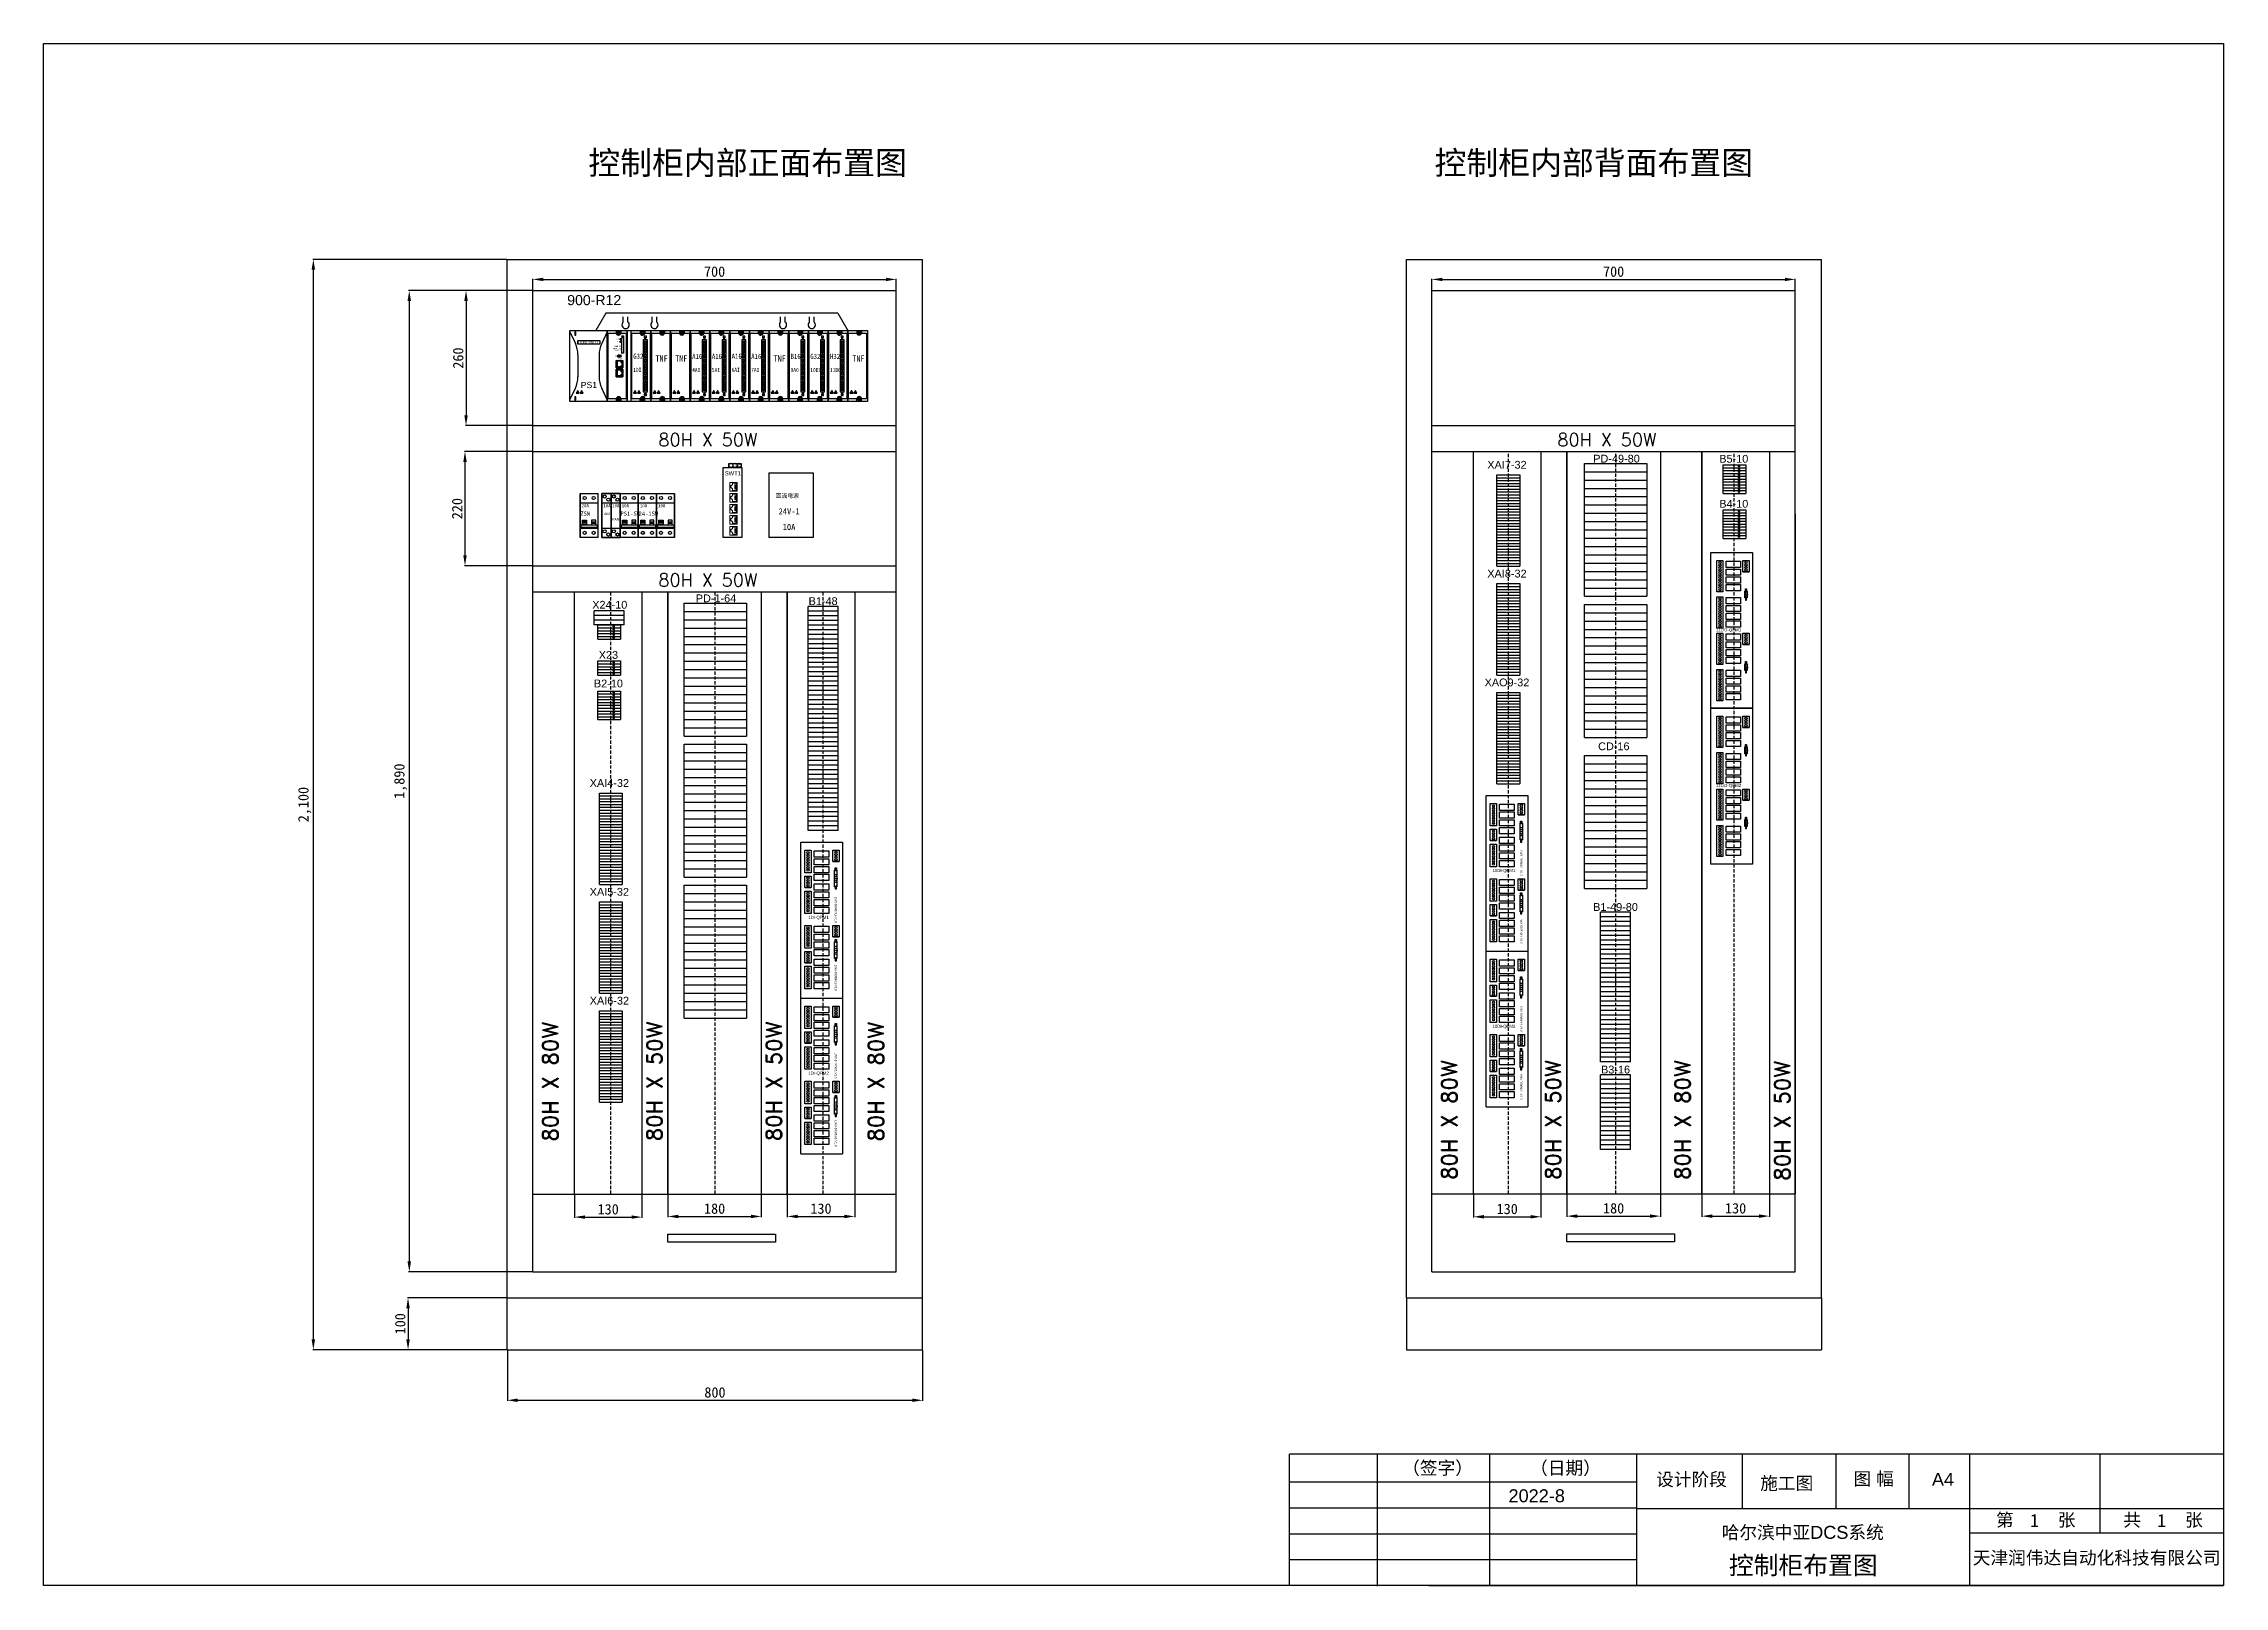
# Model space of a CAD drawing. Extents: x -156069 to -122631, y 9787 to 31117.
# Drawn here: x -151196 to -146995, y 24027 to 26998 of the extents above; entities that cross this region are included whole.
import ezdxf
from ezdxf.enums import TextEntityAlignment as Align

# ---------------------------------------------------------------- set-up
doc = ezdxf.new("R2010")
doc.units = 0
doc.linetypes.add('DASHED2', pattern=[9.525, 6.35, -3.175])
doc.layers.get('0').update_dxf_attribs({"linetype": 'CONTINUOUS'})
doc.layers.get('DEFPOINTS').update_dxf_attribs({"linetype": 'CONTINUOUS'})
for name, color, linetype in [('1', 143, 'CONTINUOUS'), ('TEXT', 3, 'CONTINUOUS'), ('Title Block', 7, 'CONTINUOUS'), ('图框', 4, 'CONTINUOUS'), ('증설con', 4, 'CONTINUOUS')]:
    doc.layers.add(name, color=color, linetype=linetype)
doc.layers.add('AM_0', color=7, linetype='CONTINUOUS', lineweight=30)
doc.layers.add('Fill', color=253, linetype='CONTINUOUS', lineweight=0)
doc.styles.add('Arial', font='arial.ttf')
doc.styles.add('ROMAND', font='romand')
doc.styles.get("Standard").update_dxf_attribs({"font": ''})
doc.styles.add('宋体', font='')
doc.styles.get('Standard').set_extended_font_data('SimSun')
doc.styles.get('宋体').set_extended_font_data('SimSun')
doc.dimstyles.get("Standard").update_dxf_attribs({"dimtxt": 0.18, "dimasz": 0.18, "dimexe": 0.18, "dimexo": 0.0625, "dimgap": 0.09, "dimtad": 0, "dimtih": 1, "dimtoh": 1, "dimdec": 4, "dimzin": 0, "dimdsep": 46, "dimtxsty": 'Standard', "dimcen": 0.09, "dimadec": 0, "dimazin": 0, "dimtfac": 1, "dimtdec": 4, "dimtofl": 0, "dimtmove": 0, "dimatfit": 3, "dimfxl": 1, "dimtolj": 1, "dimtzin": 0, "dimarcsym": 0})

# ---------------------------------------------------------------- blocks, each defined once
blk = doc.blocks.new('*D73')
at = {"color": 0, "lineweight": -2}
for p, q in [((-150253.4, 26523.2), (-150253.4, 26545.4)), ((-150233.4, 26544.1), (-149573.4, 26544.1)), ((-149553.4, 26523.2), (-149553.4, 26545.4))]:
    blk.add_line(p, q, dxfattribs=at)
at = {"color": 0}
for points in [[(-150233.4, 26547.4), (-150233.4, 26540.8), (-150253.4, 26544.1)], [(-149573.4, 26547.4), (-149573.4, 26540.8), (-149553.4, 26544.1)]]:
    blk.add_solid(points, dxfattribs=at)
at = {"layer": 'DEFPOINTS', "color": 0}
for p in [(-150253.4, 26522.6), (-149553.4, 26544.1), (-149553.4, 26522.6)]:
    blk.add_point(p, dxfattribs=at)
at = {"color": 0, "insert": (-149903.4, 26559.1), "char_height": 20, "attachment_point": 5}
blk.add_mtext('\\A1;700', dxfattribs=at)
blk = doc.blocks.new('900P01-0301')
for p, q in [((20484.5, 3992.9), (20495.4, 3970.4)), ((20557.1, 3992.9), (20546.2, 3970.4)), ((20500.4, 3948.6), (20500.4, 3906.4)), ((20541.2, 3948.6), (20541.2, 3906.4)), ((20484.5, 3862.1), (20495.4, 3884.6)), ((20557.1, 3862.1), (20546.2, 3884.6))]:
    blk.add_line(p, q)
at = {"color": 1}
blk.add_lwpolyline([(20500.4, 3976.6), (20542.6, 3976.6), (20542.6, 3969.6), (20500.4, 3969.6)], close=True, dxfattribs=at)
for centre, start, end in [((20450.4, 3948.6), 0, 25.8778), ((20591.2, 3948.6), 154.1222, 180), ((20450.4, 3906.4), 334.1222, 0), ((20591.3, 3906.4), 180, 205.8778)]:
    blk.add_arc(centre, 50, start, end)
at = {"layer": 'Title Block', "color": 0}
for p, q in [((20500, 3879.7), (20497, 3874.5)), ((20497, 3874.5), (20503, 3874.5)), ((20500.7, 3876.8), (20499, 3874.8)), ((20500, 3876.5), (20499, 3874.8)), ((20500.2, 3878.2), (20499.2, 3876.5)), ((20499.2, 3876.5), (20500, 3876.5)), ((20500.2, 3878.2), (20499.9, 3876.8)), ((20499.9, 3876.8), (20500.7, 3876.8)), ((20503, 3874.5), (20500, 3879.7)), ((20507.5, 3879.7), (20504.5, 3874.5)), ((20504.5, 3874.5), (20510.5, 3874.5)), ((20507.5, 3876), (20507.2, 3877.5)), ((20510.5, 3874.5), (20507.5, 3879.7)), ((20507.5, 3876), (20507.8, 3877.5))]:
    blk.add_line(p, q, dxfattribs=at)
for points in [[(20484.5, 3996), (20557.1, 3996), (20557.1, 3859), (20484.5, 3859)], [(20494.5, 3987), (20496.5, 3987), (20496.5, 3993), (20494.5, 3993)], [(20494.5, 3861.5), (20496.5, 3861.5), (20496.5, 3867.5), (20494.5, 3867.5)]]:
    blk.add_lwpolyline(points, close=True, dxfattribs=at)
blk.add_circle((20507.5, 3875.5), 0.2, dxfattribs=at)
blk.add_arc((20507.5, 3877.5), 0.27, 5.3002, 177.3905, dxfattribs=at)
at = {"color": 1, "linetype": 'Continuous', "lineweight": 0, "style": 'Arial'}
blk.add_text('HONEYWELL', height=4.5, dxfattribs=at).set_placement((20521.3, 3970.6, 0), align=Align.CENTER)
blk = doc.blocks.new('*D74')
at = {"color": 0, "lineweight": -2}
for p, q in [((-150303.4, 26582.6), (-150677.7, 26582.6)), ((-150676.5, 26562.6), (-150676.5, 24502.6)), ((-150303.4, 24482.6), (-150677.7, 24482.6))]:
    blk.add_line(p, q, dxfattribs=at)
at = {"color": 0}
for points in [[(-150679.8, 26562.6), (-150673.1, 26562.6), (-150676.5, 26582.6)], [(-150679.8, 24502.6), (-150673.1, 24502.6), (-150676.5, 24482.6)]]:
    blk.add_solid(points, dxfattribs=at)
at = {"layer": 'DEFPOINTS', "color": 0}
for p in [(-150302.7, 26582.6), (-150676.5, 24482.6), (-150302.7, 24482.6)]:
    blk.add_point(p, dxfattribs=at)
at = {"color": 0, "insert": (-150693.1, 25532.6), "char_height": 20, "attachment_point": 5, "rotation": 90}
blk.add_mtext('\\A1;2,100', dxfattribs=at)
blk = doc.blocks.new('*D75')
at = {"color": 0, "lineweight": -2}
for p, q in [((-150254, 26522.6), (-150492.9, 26522.6)), ((-150491.6, 26502.6), (-150491.6, 24652.6)), ((-150254, 24632.6), (-150492.9, 24632.6))]:
    blk.add_line(p, q, dxfattribs=at)
at = {"color": 0}
for points in [[(-150495, 26502.6), (-150488.3, 26502.6), (-150491.6, 26522.6)], [(-150495, 24652.6), (-150488.3, 24652.6), (-150491.6, 24632.6)]]:
    blk.add_solid(points, dxfattribs=at)
at = {"layer": 'DEFPOINTS', "color": 0}
for p in [(-150253.4, 26522.6), (-150491.6, 24632.6), (-150253.4, 24632.6)]:
    blk.add_point(p, dxfattribs=at)
at = {"color": 0, "insert": (-150508.3, 25577.6), "char_height": 20, "attachment_point": 5, "rotation": 90}
blk.add_mtext('\\A1;1,890', dxfattribs=at)
blk = doc.blocks.new('*D76')
at = {"color": 0, "lineweight": -2}
for p, q in [((-150303.4, 24582.6), (-150495.3, 24582.6)), ((-150494, 24562.6), (-150494, 24502.6)), ((-150303.4, 24482.6), (-150495.3, 24482.6))]:
    blk.add_line(p, q, dxfattribs=at)
at = {"color": 0}
for points in [[(-150497.4, 24562.6), (-150490.7, 24562.6), (-150494, 24582.6)], [(-150497.4, 24502.6), (-150490.7, 24502.6), (-150494, 24482.6)]]:
    blk.add_solid(points, dxfattribs=at)
at = {"layer": 'DEFPOINTS', "color": 0}
for p in [(-150302.7, 24582.6), (-150494, 24482.6), (-150302.7, 24482.6)]:
    blk.add_point(p, dxfattribs=at)
at = {"color": 0, "insert": (-150509, 24532.6), "char_height": 20, "attachment_point": 5, "rotation": 90}
blk.add_mtext('\\A1;100', dxfattribs=at)
blk = doc.blocks.new('*D77')
at = {"color": 0, "lineweight": -2}
for p, q in [((-150302.7, 24482), (-150302.7, 24384)), ((-149502.7, 24482), (-149502.7, 24384)), ((-150282.7, 24385.2), (-149522.7, 24385.2))]:
    blk.add_line(p, q, dxfattribs=at)
at = {"color": 0}
for points in [[(-150282.7, 24388.6), (-150282.7, 24381.9), (-150302.7, 24385.2)], [(-149522.7, 24388.6), (-149522.7, 24381.9), (-149502.7, 24385.2)]]:
    blk.add_solid(points, dxfattribs=at)
at = {"layer": 'DEFPOINTS', "color": 0}
for p in [(-150302.7, 24482.6), (-149502.7, 24482.6), (-149502.7, 24385.2)]:
    blk.add_point(p, dxfattribs=at)
at = {"color": 0, "insert": (-149902.7, 24400.2), "char_height": 20, "attachment_point": 5}
blk.add_mtext('\\A1;800', dxfattribs=at)
blk = doc.blocks.new('900TNF-0200(2)')
for p, q in [((20759.7, 3864.6), (20759.7, 3990.4)), ((20759.7, 3990.4), (20775.7, 3990.4)), ((20775.6, 3996), (20775.6, 3991)), ((20784.5, 3990.4), (20794.7, 3990.4)), ((20784.6, 3996), (20784.6, 3991.4)), ((20794.7, 3990.4), (20794.7, 3864.6)), ((20759.7, 3864.6), (20775.9, 3864.6)), ((20775.8, 3859), (20775.8, 3864)), ((20784.7, 3864.6), (20794.7, 3864.6)), ((20784.8, 3859), (20784.8, 3863.6))]:
    blk.add_line(p, q)
at = {"color": 7}
for p, q in [((20777.4, 3991.7), (20779.7, 3991.7)), ((20777.4, 3990.7), (20777.4, 3991.7)), ((20777.4, 3990.7), (20779.7, 3990.7)), ((20779.7, 3994), (20779.7, 3991.7)), ((20779.7, 3994), (20780.6, 3994)), ((20779.7, 3990.7), (20779.7, 3988.4)), ((20779.7, 3988.4), (20780.6, 3988.4)), ((20780.6, 3994), (20780.6, 3991.7)), ((20780.6, 3991.7), (20782.9, 3991.7)), ((20780.6, 3990.7), (20780.6, 3988.4)), ((20780.6, 3990.7), (20782.9, 3990.7)), ((20777.5, 3864.3), (20779.9, 3864.3)), ((20777.5, 3863.3), (20777.5, 3864.3)), ((20777.5, 3863.3), (20779.9, 3863.3)), ((20779.9, 3866.6), (20779.9, 3864.3)), ((20779.9, 3866.6), (20780.7, 3866.6)), ((20779.9, 3863.3), (20779.9, 3861)), ((20779.9, 3861), (20780.7, 3861)), ((20780.7, 3866.6), (20780.7, 3864.3)), ((20780.7, 3864.3), (20783.1, 3864.3)), ((20780.7, 3863.3), (20780.7, 3861)), ((20780.7, 3863.3), (20783.1, 3863.3))]:
    blk.add_line(p, q, dxfattribs=at)
blk.add_lwpolyline([(20758.3, 3996), (20796.3, 3996), (20796.3, 3859), (20758.3, 3859)], close=True)
for centre, radius in [((20780.1, 3991.2), 3.5), ((20780.1, 3991.2), 3.18), ((20780.3, 3863.8), 3.5), ((20780.3, 3863.8), 3.18)]:
    blk.add_circle(centre, radius, dxfattribs=at)
for centre, start, end in [((20780.1, 3991.2), 182.2997, 2.2997), ((20780.3, 3863.8), 357.7003, 177.7003)]:
    blk.add_arc(centre, 4.5, start, end)
at = {"layer": 'Title Block', "color": 0}
for p, q in [((20782.9, 3991.7), (20782.9, 3990.7)), ((20765.6, 3879.7), (20762.6, 3874.5)), ((20762.6, 3874.5), (20768.6, 3874.5)), ((20766.3, 3876.8), (20764.6, 3874.8)), ((20765.6, 3876.5), (20764.6, 3874.8)), ((20765.8, 3878.2), (20764.8, 3876.5)), ((20764.8, 3876.5), (20765.6, 3876.5)), ((20765.8, 3878.2), (20765.4, 3876.8)), ((20765.4, 3876.8), (20766.3, 3876.8)), ((20768.6, 3874.5), (20765.6, 3879.7)), ((20773.1, 3879.7), (20770.1, 3874.5)), ((20770.1, 3874.5), (20776.1, 3874.5)), ((20773.1, 3876), (20772.8, 3877.5)), ((20776.1, 3874.5), (20773.1, 3879.7)), ((20773.1, 3876), (20773.3, 3877.5)), ((20783.1, 3864.3), (20783.1, 3863.3))]:
    blk.add_line(p, q, dxfattribs=at)
blk.add_circle((20773.1, 3875.5), 0.2, dxfattribs=at)
blk.add_arc((20773.1, 3877.5), 0.27, 5.3002, 177.3905, dxfattribs=at)
at = {"insert": (20767.1, 3947.5), "char_height": 12, "width": 35, "attachment_point": 1}
blk.add_mtext('{\\W0.8;TNF}', dxfattribs=at)
blk = doc.blocks.new('*D78')
at = {"color": 0, "lineweight": -2}
for p, q in [((-148521.3, 26523.2), (-148521.3, 26545.4)), ((-148501.3, 26544.1), (-147841.3, 26544.1)), ((-147821.3, 26523.2), (-147821.3, 26545.4))]:
    blk.add_line(p, q, dxfattribs=at)
at = {"color": 0}
for points in [[(-148501.3, 26547.4), (-148501.3, 26540.8), (-148521.3, 26544.1)], [(-147841.3, 26547.4), (-147841.3, 26540.8), (-147821.3, 26544.1)]]:
    blk.add_solid(points, dxfattribs=at)
at = {"layer": 'DEFPOINTS', "color": 0}
for p in [(-148521.3, 26522.6), (-147821.3, 26544.1), (-147821.3, 26522.6)]:
    blk.add_point(p, dxfattribs=at)
at = {"color": 0, "insert": (-148171.3, 26559.1), "char_height": 20, "attachment_point": 5}
blk.add_mtext('\\A1;700', dxfattribs=at)
blk = doc.blocks.new('900CP1-0200(2)')
for p, q in [((20666.5, 3996), (20666.5, 3991)), ((20675.5, 3996), (20675.5, 3991.4)), ((20650.6, 3864.6), (20650.6, 3990.4)), ((20650.6, 3990.4), (20666.6, 3990.4)), ((20675.4, 3990.4), (20685.6, 3990.4)), ((20685.6, 3990.4), (20685.6, 3864.6)), ((20650.6, 3864.6), (20666.8, 3864.6)), ((20666.7, 3859), (20666.7, 3864)), ((20675.6, 3864.6), (20685.6, 3864.6)), ((20675.7, 3859), (20675.7, 3863.6))]:
    blk.add_line(p, q)
at = {"color": 7}
for p, q in [((20668.3, 3991.7), (20670.6, 3991.7)), ((20668.3, 3990.7), (20668.3, 3991.7)), ((20670.6, 3994), (20670.6, 3991.7)), ((20670.6, 3994), (20671.5, 3994)), ((20671.5, 3994), (20671.5, 3991.7)), ((20671.5, 3991.7), (20673.8, 3991.7)), ((20668.3, 3990.7), (20670.6, 3990.7)), ((20670.6, 3990.7), (20670.6, 3988.4)), ((20670.6, 3988.4), (20671.5, 3988.4)), ((20671.5, 3990.7), (20671.5, 3988.4)), ((20671.5, 3990.7), (20673.8, 3990.7)), ((20666.2, 3938.2), (20666.2, 3923.6)), ((20666.2, 3938.2), (20678.8, 3938.2)), ((20666.2, 3923.6), (20678.8, 3923.6)), ((20666.2, 3921.1), (20666.2, 3906.6)), ((20666.2, 3921.1), (20678.8, 3921.1)), ((20678.8, 3938.2), (20678.8, 3923.6)), ((20678.8, 3921.1), (20678.8, 3906.6)), ((20666.2, 3906.6), (20678.8, 3906.6)), ((20670.7, 3866.6), (20670.7, 3864.3)), ((20670.7, 3866.6), (20671.6, 3866.6)), ((20671.6, 3866.6), (20671.6, 3864.3)), ((20668.4, 3864.3), (20670.7, 3864.3)), ((20668.4, 3863.3), (20668.4, 3864.3)), ((20668.4, 3863.3), (20670.7, 3863.3)), ((20670.7, 3863.3), (20670.7, 3861)), ((20670.7, 3861), (20671.6, 3861)), ((20671.6, 3864.3), (20674, 3864.3)), ((20671.6, 3863.3), (20671.6, 3861)), ((20671.6, 3863.3), (20674, 3863.3))]:
    blk.add_line(p, q, dxfattribs=at)
blk.add_lwpolyline([(20649.2, 3996), (20687.2, 3996), (20687.2, 3859), (20649.2, 3859)], close=True)
for centre, radius in [((20671, 3991.2), 3.5), ((20671, 3991.2), 3.18), ((20671.2, 3863.8), 3.5), ((20671.2, 3863.8), 3.18)]:
    blk.add_circle(centre, radius, dxfattribs=at)
for centre, start, end in [((20671, 3991.2), 182.2997, 2.2997), ((20671.2, 3863.8), 357.7003, 177.7003)]:
    blk.add_arc(centre, 4.5, start, end)
for centre, major_axis, ratio in [((20672.5, 3946.2), (3.55, 0), 0.766082), ((20672.5, 3946), (0, -1.67), 0.245099)]:
    blk.add_ellipse(centre, major_axis=major_axis, ratio=ratio)
at = {"layer": 'Title Block', "color": 0}
for p, q in [((20673.8, 3991.7), (20673.8, 3990.7)), ((20677.2, 3984.3), (20677.2, 3985.5)), ((20677.2, 3984.3), (20678.2, 3983.5)), ((20674, 3864.3), (20674, 3863.3))]:
    blk.add_line(p, q, dxfattribs=at)
blk.add_lwpolyline([(20677.2, 3985.5), (20680.2, 3985.5), (20680.2, 3983.5), (20678.2, 3983.5)], dxfattribs=at)
blk.add_lwpolyline([(20677.2, 3982), (20680.2, 3982), (20680.2, 3952), (20677.2, 3952)], close=True, dxfattribs=at)
for centre in [(20674.7, 3979), (20674.7, 3974)]:
    blk.add_circle(centre, 1.5, dxfattribs=at)
at = {"layer": '증설con', "color": 7}
for p, q in [((20666.3, 3938.1), (20678.6, 3938.1)), ((20666.3, 3923.7), (20666.3, 3938.1)), ((20668.8, 3938.1), (20666.3, 3935.7)), ((20668, 3938.1), (20666.3, 3936.5)), ((20669.4, 3938.1), (20666.3, 3935)), ((20667.2, 3938.1), (20666.3, 3937.3)), ((20668.1, 3936), (20666.3, 3934.2)), ((20668.1, 3935.1), (20666.3, 3933.3)), ((20668.1, 3934.3), (20666.3, 3932.5)), ((20668.1, 3933.5), (20666.3, 3931.7)), ((20668.1, 3932.7), (20666.3, 3930.9)), ((20668.1, 3931.9), (20666.3, 3930.1)), ((20668, 3930.9), (20666.3, 3929.3)), ((20668.1, 3930.3), (20666.3, 3928.5)), ((20668.1, 3929.5), (20666.3, 3927.7)), ((20668.1, 3928.7), (20666.3, 3926.9)), ((20668.1, 3927.9), (20666.3, 3926.1)), ((20668.1, 3927.1), (20666.3, 3925.3)), ((20668.1, 3926.3), (20666.3, 3924.5)), ((20668.1, 3925.5), (20666.3, 3923.7)), ((20666.3, 3923.7), (20678.6, 3923.7)), ((20666.3, 3921), (20678.6, 3921)), ((20666.3, 3906.6), (20666.3, 3921)), ((20668.8, 3921), (20666.3, 3918.6)), ((20668, 3921), (20666.3, 3919.4)), ((20669.4, 3921), (20666.3, 3918)), ((20667.2, 3921), (20666.3, 3920.2)), ((20668.1, 3919), (20666.3, 3917.2)), ((20668.1, 3918), (20666.3, 3916.2)), ((20668.1, 3917.2), (20666.3, 3915.4)), ((20668.1, 3916.4), (20666.3, 3914.6)), ((20668.1, 3915.6), (20666.3, 3913.8)), ((20668.1, 3914.8), (20666.3, 3913)), ((20668, 3913.8), (20666.3, 3912.2)), ((20668.1, 3913.2), (20666.3, 3911.4)), ((20668.1, 3912.4), (20666.3, 3910.6)), ((20668.1, 3911.6), (20666.3, 3909.8)), ((20668.1, 3910.9), (20666.3, 3909.1)), ((20668.1, 3910.1), (20666.3, 3908.3)), ((20668.1, 3909.3), (20666.3, 3907.5)), ((20668.1, 3908.5), (20666.3, 3906.7)), ((20668.9, 3925.5), (20667.1, 3923.7)), ((20668.9, 3908.4), (20667.1, 3906.6)), ((20667.2, 3930.9), (20667.2, 3930.9)), ((20667.2, 3913.8), (20667.2, 3913.8)), ((20669.4, 3925.4), (20667.7, 3923.7)), ((20669.4, 3908.3), (20667.7, 3906.6)), ((20668.1, 3931.1), (20668, 3930.9)), ((20668.1, 3914), (20668, 3913.8)), ((20675.1, 3936.4), (20668.1, 3936.4)), ((20668.1, 3936.4), (20668.1, 3925.5)), ((20675.1, 3925.5), (20668.1, 3925.5)), ((20675.1, 3919.3), (20668.1, 3919.3)), ((20668.1, 3919.3), (20668.1, 3908.4)), ((20675.1, 3908.4), (20668.1, 3908.4)), ((20670.2, 3938.1), (20668.5, 3936.4)), ((20670.3, 3925.5), (20668.5, 3923.7)), ((20670.2, 3921), (20668.5, 3919.3)), ((20670.3, 3908.4), (20668.5, 3906.6)), ((20671, 3938.1), (20669.3, 3936.4)), ((20671, 3925.4), (20669.3, 3923.7)), ((20671, 3921), (20669.3, 3919.3)), ((20671, 3908.3), (20669.3, 3906.6)), ((20671.8, 3938.1), (20670.1, 3936.4)), ((20671, 3924.6), (20670.1, 3923.7)), ((20671.8, 3921), (20670.1, 3919.3)), ((20671, 3907.5), (20670.1, 3906.6)), ((20672.6, 3938.1), (20670.9, 3936.4)), ((20672.7, 3925.5), (20670.9, 3923.7)), ((20672.6, 3921), (20670.9, 3919.3)), ((20672.7, 3908.4), (20670.9, 3906.6)), ((20671.9, 3925.5), (20671, 3924.6)), ((20671.1, 3925.5), (20671, 3925.4)), ((20671.9, 3908.4), (20671, 3907.5)), ((20671.1, 3908.4), (20671, 3908.3)), ((20673.4, 3938.1), (20671.6, 3936.4)), ((20673.4, 3921), (20671.6, 3919.3)), ((20673.5, 3925.5), (20671.7, 3923.7)), ((20673.5, 3908.4), (20671.7, 3906.6)), ((20674.2, 3938.1), (20672.4, 3936.4)), ((20674.2, 3921), (20672.4, 3919.3)), ((20674.3, 3925.5), (20672.5, 3923.7)), ((20674.3, 3908.4), (20672.5, 3906.6)), ((20675, 3938.1), (20673.2, 3936.4)), ((20675, 3921), (20673.2, 3919.3)), ((20675.1, 3925.5), (20673.3, 3923.7)), ((20675.1, 3908.4), (20673.3, 3906.6)), ((20675.8, 3938.1), (20674, 3936.4)), ((20675.8, 3921), (20674, 3919.3)), ((20678.6, 3928.2), (20674.1, 3923.7)), ((20678.6, 3911.1), (20674.1, 3906.6)), ((20676.6, 3938.1), (20674.8, 3936.4)), ((20676.6, 3921), (20674.8, 3919.3)), ((20678.6, 3927.4), (20674.9, 3923.7)), ((20678.6, 3910.3), (20674.9, 3906.6)), ((20678.2, 3938.1), (20675.1, 3935)), ((20677.4, 3938.1), (20675.1, 3935.8)), ((20678.6, 3937.7), (20675.1, 3934.2)), ((20675.1, 3936.4), (20675.1, 3933.9)), ((20675.1, 3933.9), (20676.8, 3933.9)), ((20678.6, 3929), (20675.1, 3925.5)), ((20675.1, 3927.9), (20675.1, 3925.5)), ((20676.7, 3927.9), (20675.1, 3926.3)), ((20675.1, 3927.9), (20676.8, 3927.9)), ((20675.1, 3927.9), (20675.1, 3927.9)), ((20675.9, 3927.9), (20675.1, 3927.1)), ((20678.2, 3921), (20675.1, 3917.9)), ((20677.4, 3921), (20675.1, 3918.7)), ((20678.6, 3920.7), (20675.1, 3917.2)), ((20675.1, 3919.3), (20675.1, 3916.9)), ((20675.1, 3916.9), (20676.8, 3916.9)), ((20678.6, 3911.9), (20675.1, 3908.4)), ((20675.1, 3910.8), (20675.1, 3908.4)), ((20676.7, 3910.8), (20675.1, 3909.2)), ((20675.1, 3910.8), (20676.8, 3910.8)), ((20675.1, 3910.8), (20675.1, 3910.8)), ((20675.9, 3910.8), (20675.1, 3910)), ((20678.6, 3936.9), (20675.6, 3933.9)), ((20678.6, 3919.9), (20675.6, 3916.9)), ((20678.6, 3926.6), (20675.7, 3923.7)), ((20678.6, 3909.5), (20675.7, 3906.6)), ((20678.6, 3936.1), (20676.4, 3933.9)), ((20678.6, 3919.1), (20676.4, 3916.9)), ((20678.6, 3925.8), (20676.5, 3923.7)), ((20678.6, 3908.7), (20676.5, 3906.6)), ((20678.6, 3935.4), (20676.8, 3933.6)), ((20678.6, 3934.6), (20676.8, 3932.8)), ((20676.8, 3933.9), (20676.8, 3932.7)), ((20676.8, 3932.7), (20678, 3932.7)), ((20676.8, 3929.1), (20676.8, 3927.9)), ((20676.8, 3929.1), (20678, 3929.1)), ((20677.1, 3929.1), (20676.8, 3928.8)), ((20677.9, 3929.1), (20676.8, 3928)), ((20678.6, 3918.3), (20676.8, 3916.5)), ((20678.6, 3917.5), (20676.8, 3915.7)), ((20676.8, 3916.9), (20676.8, 3915.6)), ((20676.8, 3915.6), (20678, 3915.6)), ((20676.8, 3912), (20676.8, 3910.8)), ((20676.8, 3912), (20678, 3912)), ((20677.1, 3912), (20676.8, 3911.7)), ((20677.9, 3912), (20676.8, 3910.9)), ((20678.6, 3925), (20677.3, 3923.7)), ((20678.6, 3907.9), (20677.3, 3906.6)), ((20678.6, 3933.8), (20677.5, 3932.7)), ((20678.6, 3916.7), (20677.5, 3915.6)), ((20678.6, 3933), (20678, 3932.3)), ((20678, 3932.7), (20678, 3929.1)), ((20678.6, 3932.2), (20678, 3931.5)), ((20678.6, 3931.4), (20678, 3930.7)), ((20678.6, 3930.6), (20678, 3929.9)), ((20678.6, 3929.8), (20678, 3929.2)), ((20678.6, 3915.9), (20678, 3915.3)), ((20678, 3915.6), (20678, 3912)), ((20678.6, 3915.1), (20678, 3914.5)), ((20678.6, 3914.3), (20678, 3913.7)), ((20678.6, 3913.5), (20678, 3912.9)), ((20678.6, 3912.7), (20678, 3912.1)), ((20678.6, 3924.2), (20678.1, 3923.7)), ((20678.6, 3907.1), (20678.1, 3906.6)), ((20678.6, 3923.7), (20678.6, 3938.1)), ((20678.6, 3924), (20678.6, 3937.8)), ((20678.6, 3906.6), (20678.6, 3921)), ((20678.6, 3907), (20678.6, 3920.7)), ((20666.3, 3906.6), (20678.6, 3906.6))]:
    blk.add_line(p, q, dxfattribs=at)
at = {"layer": 'Title Block', "color": 0, "attachment_point": 1}
for s, insert, char_height in [('PROCESSOR', (20660.7, 3962), 2.5), ('CONTROL', (20662.7, 3966.5), 2.5), ('900C30', (20665.2, 3958), 1.5), ('STATUS', (20665.7, 3980), 1.5), (' ROLE', (20666.7, 3975), 1.5), ('REMOTE', (20669.7, 3951), 1.5), ('  SD', (20675.7, 3987.5), 1.5), ('STOP', (20664.2, 3947), 1.5), ('REMOTE', (20669.7, 3942.5), 1.5), ('RUN', (20676.7, 3947), 1.5)]:
    blk.add_mtext_dynamic_manual_height_columns(s, width=8, gutter_width=1, heights=[0], dxfattribs=dict(at, insert=insert, char_height=char_height))
blk = doc.blocks.new('*D79')
at = {"color": 0, "lineweight": -2}
for p, q in [((-150254, 26522.6), (-150383.5, 26522.6)), ((-150382.3, 26502.6), (-150382.3, 26282.6)), ((-150254, 26262.6), (-150383.5, 26262.6))]:
    blk.add_line(p, q, dxfattribs=at)
at = {"color": 0}
for points in [[(-150385.6, 26502.6), (-150378.9, 26502.6), (-150382.3, 26522.6)], [(-150385.6, 26282.6), (-150378.9, 26282.6), (-150382.3, 26262.6)]]:
    blk.add_solid(points, dxfattribs=at)
at = {"layer": 'DEFPOINTS', "color": 0}
for p in [(-150253.4, 26522.6), (-150382.3, 26262.6), (-150253.4, 26262.6)]:
    blk.add_point(p, dxfattribs=at)
at = {"color": 0, "insert": (-150397.3, 26392.6), "char_height": 20, "attachment_point": 5, "rotation": 90}
blk.add_mtext('\\A1;260', dxfattribs=at)
blk = doc.blocks.new('*D80')
at = {"color": 0, "lineweight": -2}
for p, q in [((-150254, 26212.6), (-150385.5, 26212.6)), ((-150384.3, 26192.6), (-150384.3, 26012.6)), ((-150254, 25992.6), (-150385.5, 25992.6))]:
    blk.add_line(p, q, dxfattribs=at)
at = {"color": 0}
for points in [[(-150387.6, 26192.6), (-150381, 26192.6), (-150384.3, 26212.6)], [(-150387.6, 26012.6), (-150381, 26012.6), (-150384.3, 25992.6)]]:
    blk.add_solid(points, dxfattribs=at)
at = {"layer": 'DEFPOINTS', "color": 0}
for p in [(-150253.4, 26212.6), (-150384.3, 25992.6), (-150253.4, 25992.6)]:
    blk.add_point(p, dxfattribs=at)
at = {"color": 0, "insert": (-150399.3, 26102.6), "char_height": 20, "attachment_point": 5, "rotation": 90}
blk.add_mtext('\\A1;220', dxfattribs=at)
blk = doc.blocks.new('*D81')
at = {"color": 0, "lineweight": -2}
for p, q in [((-149993.4, 24782), (-149993.4, 24738)), ((-149813.4, 24782), (-149813.4, 24738)), ((-149973.4, 24739.3), (-149833.4, 24739.3))]:
    blk.add_line(p, q, dxfattribs=at)
at = {"color": 0}
for points in [[(-149973.4, 24742.6), (-149973.4, 24735.9), (-149993.4, 24739.3)], [(-149833.4, 24742.6), (-149833.4, 24735.9), (-149813.4, 24739.3)]]:
    blk.add_solid(points, dxfattribs=at)
at = {"layer": 'DEFPOINTS', "color": 0}
for p in [(-149993.4, 24782.6), (-149813.4, 24782.6), (-149813.4, 24739.3)]:
    blk.add_point(p, dxfattribs=at)
at = {"color": 0, "insert": (-149903.4, 24754.3), "char_height": 20, "attachment_point": 5}
blk.add_mtext('\\A1;180', dxfattribs=at)
blk = doc.blocks.new('*D82')
at = {"color": 0, "lineweight": -2}
for p, q in [((-150173.4, 24782), (-150173.4, 24736.8)), ((-150043.4, 24782), (-150043.4, 24736.8)), ((-150153.4, 24738), (-150063.4, 24738))]:
    blk.add_line(p, q, dxfattribs=at)
at = {"color": 0}
for points in [[(-150153.4, 24741.3), (-150153.4, 24734.7), (-150173.4, 24738)], [(-150063.4, 24741.3), (-150063.4, 24734.7), (-150043.4, 24738)]]:
    blk.add_solid(points, dxfattribs=at)
at = {"layer": 'DEFPOINTS', "color": 0}
for p in [(-150173.4, 24782.6), (-150043.4, 24782.6), (-150043.4, 24738)]:
    blk.add_point(p, dxfattribs=at)
at = {"color": 0, "insert": (-150108.4, 24753), "char_height": 20, "attachment_point": 5}
blk.add_mtext('\\A1;130', dxfattribs=at)
blk = doc.blocks.new('*D83')
at = {"color": 0, "lineweight": -2}
for p, q in [((-149763.4, 24782), (-149763.4, 24738)), ((-149633.4, 24782), (-149633.4, 24738)), ((-149743.4, 24739.3), (-149653.4, 24739.3))]:
    blk.add_line(p, q, dxfattribs=at)
at = {"color": 0}
for points in [[(-149743.4, 24742.6), (-149743.4, 24735.9), (-149763.4, 24739.3)], [(-149653.4, 24742.6), (-149653.4, 24735.9), (-149633.4, 24739.3)]]:
    blk.add_solid(points, dxfattribs=at)
at = {"layer": 'DEFPOINTS', "color": 0}
for p in [(-149763.4, 24782.6), (-149633.4, 24782.6), (-149633.4, 24739.3)]:
    blk.add_point(p, dxfattribs=at)
at = {"color": 0, "insert": (-149698.4, 24754.3), "char_height": 20, "attachment_point": 5}
blk.add_mtext('\\A1;130', dxfattribs=at)
blk = doc.blocks.new('*D84')
at = {"color": 0, "lineweight": -2}
for p, q in [((-148261.3, 24782.6), (-148261.3, 24738.6)), ((-148081.3, 24782.6), (-148081.3, 24738.6)), ((-148241.3, 24739.9), (-148101.3, 24739.9))]:
    blk.add_line(p, q, dxfattribs=at)
at = {"color": 0}
for points in [[(-148241.3, 24743.2), (-148241.3, 24736.5), (-148261.3, 24739.9)], [(-148101.3, 24743.2), (-148101.3, 24736.5), (-148081.3, 24739.9)]]:
    blk.add_solid(points, dxfattribs=at)
at = {"layer": 'DEFPOINTS', "color": 0}
for p in [(-148261.3, 24783.2), (-148081.3, 24783.2), (-148081.3, 24739.9)]:
    blk.add_point(p, dxfattribs=at)
at = {"color": 0, "insert": (-148171.3, 24754.9), "char_height": 20, "attachment_point": 5}
blk.add_mtext('\\A1;180', dxfattribs=at)
blk = doc.blocks.new('*D85')
at = {"color": 0, "lineweight": -2}
for p, q in [((-148441.3, 24782.6), (-148441.3, 24737.4)), ((-148311.3, 24782.6), (-148311.3, 24737.4)), ((-148421.3, 24738.6), (-148331.3, 24738.6))]:
    blk.add_line(p, q, dxfattribs=at)
at = {"color": 0}
for points in [[(-148421.3, 24742), (-148421.3, 24735.3), (-148441.3, 24738.6)], [(-148331.3, 24742), (-148331.3, 24735.3), (-148311.3, 24738.6)]]:
    blk.add_solid(points, dxfattribs=at)
at = {"layer": 'DEFPOINTS', "color": 0}
for p in [(-148441.3, 24783.2), (-148311.3, 24783.2), (-148311.3, 24738.6)]:
    blk.add_point(p, dxfattribs=at)
at = {"color": 0, "insert": (-148376.3, 24753.6), "char_height": 20, "attachment_point": 5}
blk.add_mtext('\\A1;130', dxfattribs=at)
blk = doc.blocks.new('*D86')
at = {"color": 0, "lineweight": -2}
for p, q in [((-148001.3, 24782.6), (-148001.3, 24738.6)), ((-147871.3, 24782.6), (-147871.3, 24738.6)), ((-147981.3, 24739.9), (-147891.3, 24739.9))]:
    blk.add_line(p, q, dxfattribs=at)
at = {"color": 0}
for points in [[(-147981.3, 24743.2), (-147981.3, 24736.5), (-148001.3, 24739.9)], [(-147891.3, 24743.2), (-147891.3, 24736.5), (-147871.3, 24739.9)]]:
    blk.add_solid(points, dxfattribs=at)
at = {"layer": 'DEFPOINTS', "color": 0}
for p in [(-148001.3, 24783.2), (-147871.3, 24783.2), (-147871.3, 24739.9)]:
    blk.add_point(p, dxfattribs=at)
at = {"color": 0, "insert": (-147936.3, 24754.9), "char_height": 20, "attachment_point": 5}
blk.add_mtext('\\A1;130', dxfattribs=at)

msp = doc.modelspace()

# ---------------------------------------------------------------- hatches: boundary and pattern name
for points in [[(-147928.50134, 26184.35323, 1), (-147930.81431, 26184.35323, 1)], [(-147928.50134, 26178.85323, 1), (-147930.81431, 26178.85323, 1)], [(-147928.50134, 26173.35323, 1), (-147930.81431, 26173.35323, 1)], [(-147928.50134, 26167.85323, 1), (-147930.81431, 26167.85323, 1)], [(-147928.50134, 26162.35323, 1), (-147930.81431, 26162.35323, 1)], [(-147928.50134, 26156.85323, 1), (-147930.81431, 26156.85323, 1)], [(-147928.50134, 26151.35323, 1), (-147930.81431, 26151.35323, 1)], [(-147928.50134, 26145.85323, 1), (-147930.81431, 26145.85323, 1)], [(-147928.50134, 26140.35323, 1), (-147930.81431, 26140.35323, 1)], [(-147928.50134, 26134.85323, 1), (-147930.81431, 26134.85323, 1)], [(-147928.50134, 26097.67448, 1), (-147930.81431, 26097.67448, 1)], [(-147928.50134, 26092.17448, 1), (-147930.81431, 26092.17448, 1)], [(-147928.50134, 26086.67448, 1), (-147930.81431, 26086.67448, 1)], [(-147928.50134, 26081.17448, 1), (-147930.81431, 26081.17448, 1)], [(-147928.50134, 26075.67448, 1), (-147930.81431, 26075.67448, 1)], [(-147928.50134, 26070.17448, 1), (-147930.81431, 26070.17448, 1)], [(-147928.50134, 26064.67448, 1), (-147930.81431, 26064.67448, 1)], [(-147928.50134, 26059.17448, 1), (-147930.81431, 26059.17448, 1)], [(-147928.50134, 26053.67448, 1), (-147930.81431, 26053.67448, 1)], [(-147928.50134, 26048.17448, 1), (-147930.81431, 26048.17448, 1)], [(-150096.63587, 25875.91144, 1), (-150098.94885, 25875.91144, 1)], [(-150096.63587, 25870.41144, 1), (-150098.94885, 25870.41144, 1)], [(-150096.63587, 25864.91144, 1), (-150098.94885, 25864.91144, 1)], [(-150096.63587, 25859.41144, 1), (-150098.94885, 25859.41144, 1)], [(-150096.63587, 25853.91144, 1), (-150098.94885, 25853.91144, 1)], [(-150096.63587, 25806.61672, 1), (-150098.94885, 25806.61672, 1)], [(-150096.63587, 25801.11672, 1), (-150098.94885, 25801.11672, 1)], [(-150096.63587, 25795.61672, 1), (-150098.94885, 25795.61672, 1)], [(-150096.63587, 25790.11672, 1), (-150098.94885, 25790.11672, 1)], [(-150096.63587, 25784.61672, 1), (-150098.94885, 25784.61672, 1)], [(-150096.63587, 25748.71582, 1), (-150098.94885, 25748.71582, 1)], [(-150096.63587, 25743.21582, 1), (-150098.94885, 25743.21582, 1)], [(-150096.63587, 25737.71582, 1), (-150098.94885, 25737.71582, 1)], [(-150096.63587, 25732.21582, 1), (-150098.94885, 25732.21582, 1)], [(-150096.63587, 25726.71582, 1), (-150098.94885, 25726.71582, 1)], [(-150096.63587, 25721.21582, 1), (-150098.94885, 25721.21582, 1)], [(-150096.63587, 25715.71582, 1), (-150098.94885, 25715.71582, 1)], [(-150096.63587, 25710.21582, 1), (-150098.94885, 25710.21582, 1)], [(-150096.63587, 25704.71582, 1), (-150098.94885, 25704.71582, 1)], [(-150096.63587, 25699.21582, 1), (-150098.94885, 25699.21582, 1)]]:
    msp.add_hatch(color=256).paths.add_polyline_path(points)

# ---------------------------------------------------------------- linework, layer by layer
at = {"color": 6}
for p, q in [((-150302.73629, 24482.60839), (-150302.73629, 26582.60839)), ((-150302.73629, 26582.60839), (-149502.73629, 26582.60839)), ((-149502.73629, 24482.60839), (-149502.73629, 26582.60839)), ((-148570.68407, 24582.60839), (-148570.68407, 26582.60839)), ((-148570.68407, 26582.60839), (-147770.68407, 26582.60839)), ((-147770.68407, 24582.60839), (-147770.68407, 26582.60839)), ((-149798.76697, 26171.73847), (-149713.64205, 26171.73847)), ((-149798.76697, 26171.73847), (-149713.64205, 26171.73847)), ((-149798.76697, 26171.73847), (-149798.76697, 26046.73847)), ((-149713.64205, 26171.73847), (-149713.64205, 26046.73847)), ((-149713.64205, 26046.73847), (-149798.76697, 26046.73847)), ((-149713.64205, 26046.73847), (-149798.76697, 26046.73847)), ((-150302.73629, 24582.60839), (-149502.73629, 24582.60839)), ((-148570.68407, 24582.60839), (-147770.68407, 24582.60839)), ((-148570.68407, 24582.60839), (-148570.68407, 24482.60839)), ((-147770.68407, 24582.60839), (-147770.68407, 24482.60839)), ((-150302.73629, 24482.60839), (-149502.73629, 24482.60839)), ((-148570.68407, 24482.60839), (-147770.68407, 24482.60839))]:
    msp.add_line(p, q, dxfattribs=at)
at = {"color": 4}
for p, q in [((-150253.36129, 26522.6084), (-149553.36129, 26522.60839)), ((-150253.36129, 24832.60839), (-150253.36129, 26522.60839)), ((-150253.36129, 24632.60839), (-150253.36129, 26522.60839)), ((-149553.36129, 24632.60839), (-149553.36129, 26522.60839)), ((-148521.30907, 24832.60839), (-148521.30907, 26522.60839)), ((-148521.30907, 26522.60839), (-147821.30907, 26522.60839)), ((-148521.30907, 26522.60839), (-147821.30907, 26522.60839)), ((-148521.30907, 24632.60839), (-148521.30907, 26522.60839)), ((-148441.30907, 26522.60839), (-147901.30907, 26522.60839)), ((-147821.30907, 24832.60839), (-147821.30907, 26522.60839)), ((-147821.30907, 24632.60839), (-147821.30907, 26522.60839)), ((-150253.36129, 26262.6084), (-149553.36129, 26262.6084)), ((-148521.30907, 26262.60839), (-147821.30907, 26262.60839)), ((-150253.36129, 26212.6084), (-149553.36129, 26212.6084)), ((-148521.30907, 26212.60839), (-147821.30907, 26212.60839)), ((-148441.30907, 24782.60839), (-148441.30907, 26212.60839)), ((-148311.30907, 26212.60839), (-148311.30907, 24782.60839)), ((-148261.30907, 26212.60839), (-148261.30907, 24782.60839)), ((-148261.30907, 24782.60839), (-148261.30907, 26212.60839)), ((-148081.30907, 26212.60839), (-148081.30907, 24782.60839)), ((-148001.30907, 26212.60839), (-148001.30907, 24782.60839)), ((-148001.30907, 24782.60839), (-148001.30907, 26212.60839)), ((-147871.30907, 26212.60839), (-147871.30907, 24782.60839)), ((-147821.30907, 26092.60839), (-147821.30907, 24782.60839)), ((-150253.36129, 25992.6084), (-149553.36129, 25992.6084)), ((-150253.36129, 25942.6084), (-149553.36129, 25942.6084)), ((-150173.36129, 24782.60839), (-150173.36129, 25942.6084)), ((-150043.36129, 25942.6084), (-150043.36129, 24782.60839)), ((-149993.36129, 25942.6084), (-149993.36129, 24782.60839)), ((-149993.36129, 24782.60839), (-149993.36129, 25942.6084)), ((-149813.36129, 25942.6084), (-149813.36129, 24782.60839)), ((-149763.36129, 25942.6084), (-149763.36129, 24782.60839)), ((-149763.36129, 24782.60839), (-149763.36129, 25942.6084)), ((-149633.36129, 25942.6084), (-149633.36129, 24782.60839)), ((-150173.36129, 24782.60839), (-150173.36129, 25612.6084)), ((-150253.36129, 24781.98339), (-149553.36129, 24781.98339)), ((-148521.30907, 24782.60839), (-147821.30907, 24782.60839)), ((-150253.36129, 24632.60839), (-149553.36129, 24632.60839)), ((-148521.30907, 24632.60839), (-147821.30907, 24632.60839)), ((-150253.36129, 24582.60839), (-149553.36129, 24582.60839))]:
    msp.add_line(p, q, dxfattribs=at)
for p, q in [((-149666.18285, 26478.77278), (-150113.15522, 26478.77278)), ((-150072.08183, 26308.97771), (-150072.08183, 26445.97923)), ((-150062.53774, 26440.37872), (-150046.59599, 26440.37872)), ((-150062.53774, 26314.8647), (-150062.53774, 26440.37872)), ((-150046.66692, 26445.97923), (-150046.66692, 26441.01323)), ((-150037.76858, 26440.37872), (-150027.60437, 26440.37872)), ((-150037.69714, 26445.97923), (-150037.69714, 26441.36005)), ((-150027.60437, 26440.37872), (-150027.60437, 26314.8647)), ((-149948.77486, 26440.37872), (-149932.83311, 26440.37872)), ((-149948.77486, 26314.8647), (-149948.77486, 26440.37872)), ((-149932.90404, 26445.97923), (-149932.90404, 26441.01323)), ((-149924.0057, 26440.37872), (-149913.84149, 26440.37872)), ((-149923.93426, 26445.97923), (-149923.93426, 26441.36005)), ((-149913.84149, 26440.37872), (-149913.84149, 26314.8647)), ((-149913.84149, 26440.37872), (-149913.84149, 26314.8647)), ((-149910.8539, 26440.37872), (-149894.91215, 26440.37872)), ((-149910.8539, 26314.8647), (-149910.8539, 26440.37872)), ((-149894.98308, 26445.97923), (-149894.98308, 26441.01323)), ((-149886.08474, 26440.37872), (-149875.92053, 26440.37872)), ((-149886.0133, 26445.97923), (-149886.0133, 26441.36005)), ((-149875.92053, 26440.37872), (-149875.92053, 26314.8647)), ((-149875.92053, 26440.37872), (-149875.92053, 26314.8647)), ((-149872.93294, 26440.37872), (-149856.99119, 26440.37872)), ((-149872.93294, 26314.8647), (-149872.93294, 26440.37872)), ((-149857.06212, 26445.97923), (-149857.06212, 26441.01323)), ((-149848.16378, 26440.37872), (-149837.99957, 26440.37872)), ((-149848.09234, 26445.97923), (-149848.09234, 26441.36005)), ((-149837.99957, 26440.37872), (-149837.99957, 26314.8647)), ((-149835.01198, 26440.37872), (-149819.07023, 26440.37872)), ((-149835.01198, 26314.8647), (-149835.01198, 26440.37872)), ((-149819.14116, 26445.97923), (-149819.14116, 26441.01323)), ((-149810.24282, 26440.37872), (-149800.07861, 26440.37872)), ((-149810.17138, 26445.97923), (-149810.17138, 26441.36005)), ((-149800.07861, 26440.37872), (-149800.07861, 26314.8647)), ((-149800.07861, 26440.37872), (-149800.07861, 26314.8647)), ((-149759.17006, 26440.37872), (-149743.22831, 26440.37872)), ((-149759.17006, 26314.8647), (-149759.17006, 26440.37872)), ((-149743.29924, 26445.97923), (-149743.29924, 26441.01323)), ((-149734.4009, 26440.37872), (-149724.23669, 26440.37872)), ((-149734.32946, 26445.97923), (-149734.32946, 26441.36005)), ((-149724.23669, 26440.37872), (-149724.23669, 26314.8647)), ((-149724.23669, 26440.37872), (-149724.23669, 26314.8647)), ((-149721.2491, 26440.37872), (-149705.30735, 26440.37872)), ((-149721.2491, 26314.8647), (-149721.2491, 26440.37872)), ((-149705.37828, 26445.97923), (-149705.37828, 26441.01323)), ((-149696.47994, 26440.37872), (-149686.31573, 26440.37872)), ((-149696.4085, 26445.97923), (-149696.4085, 26441.36005)), ((-149686.31573, 26440.37872), (-149686.31573, 26314.8647)), ((-149686.31573, 26440.37872), (-149686.31573, 26314.8647)), ((-149683.32814, 26440.37872), (-149667.38639, 26440.37872)), ((-149683.32814, 26314.8647), (-149683.32814, 26440.37872)), ((-149667.45732, 26445.97923), (-149667.45732, 26441.01323)), ((-149658.55898, 26440.37872), (-149648.39477, 26440.37872)), ((-149658.48754, 26445.97923), (-149658.48754, 26441.36005)), ((-149648.39477, 26440.37872), (-149648.39477, 26314.8647)), ((-149648.39477, 26440.37872), (-149648.39477, 26314.8647)), ((-150062.53774, 26314.8647), (-150046.41589, 26314.8647)), ((-150046.48682, 26309.26419), (-150046.48682, 26314.23019)), ((-150037.58849, 26314.8647), (-150027.60437, 26314.8647)), ((-150037.51704, 26309.26419), (-150037.51704, 26313.88337)), ((-149948.77486, 26314.8647), (-149932.65301, 26314.8647)), ((-149932.72394, 26309.26419), (-149932.72394, 26314.23019)), ((-149923.82561, 26314.8647), (-149913.84149, 26314.8647)), ((-149923.75416, 26309.26419), (-149923.75416, 26313.88337)), ((-149910.8539, 26314.8647), (-149894.73205, 26314.8647)), ((-149894.80298, 26309.26419), (-149894.80298, 26314.23019)), ((-149885.90465, 26314.8647), (-149875.92053, 26314.8647)), ((-149885.8332, 26309.26419), (-149885.8332, 26313.88337)), ((-149872.93294, 26314.8647), (-149856.81109, 26314.8647)), ((-149856.88202, 26309.26419), (-149856.88202, 26314.23019)), ((-149847.98369, 26314.8647), (-149837.99957, 26314.8647)), ((-149847.91224, 26309.26419), (-149847.91224, 26313.88337)), ((-149835.01198, 26314.8647), (-149818.89013, 26314.8647)), ((-149818.96106, 26309.26419), (-149818.96106, 26314.23019)), ((-149810.06273, 26314.8647), (-149800.07861, 26314.8647)), ((-149809.99128, 26309.26419), (-149809.99128, 26313.88337)), ((-149759.17006, 26314.8647), (-149743.04821, 26314.8647)), ((-149743.11914, 26309.26419), (-149743.11914, 26314.23019)), ((-149734.22081, 26314.8647), (-149724.23669, 26314.8647)), ((-149734.14936, 26309.26419), (-149734.14936, 26313.88337)), ((-149721.2491, 26314.8647), (-149705.12725, 26314.8647)), ((-149705.19818, 26309.26419), (-149705.19818, 26314.23019)), ((-149696.29985, 26314.8647), (-149686.31573, 26314.8647)), ((-149696.2284, 26309.26419), (-149696.2284, 26313.88337)), ((-149683.32814, 26314.8647), (-149667.20629, 26314.8647)), ((-149667.27722, 26309.26419), (-149667.27722, 26314.23019)), ((-149658.37889, 26314.8647), (-149648.39477, 26314.8647)), ((-149658.30744, 26309.26419), (-149658.30744, 26313.88337)), ((-147929.65783, 26184.35323), (-147929.65783, 26155.69674)), ((-147929.65783, 26156.85323), (-147929.65783, 26133.69674)), ((-150102.87604, 26132.04428), (-150120.37604, 26132.04428)), ((-150120.37604, 26132.04428), (-150120.37604, 26047.04428)), ((-150085.37604, 26132.04428), (-150102.87604, 26132.04428)), ((-150102.87604, 26132.04428), (-150102.87604, 26047.04428)), ((-150102.87604, 26047.04428), (-150102.87604, 26132.04428)), ((-150085.37604, 26132.04428), (-150085.37604, 26047.04428)), ((-150085.37604, 26047.04428), (-150085.37604, 26132.04428)), ((-147929.65783, 26097.67448), (-147929.65783, 26069.018)), ((-147929.65783, 26070.17448), (-147929.65783, 26047.018)), ((-150120.37604, 26047.04428), (-150102.87604, 26047.04428)), ((-150102.87604, 26047.04428), (-150085.37604, 26047.04428)), ((-147922.43089, 25980.85581), (-147910.43089, 25980.85581)), ((-147918.39604, 25943.76949), (-147916.62717, 25943.76949)), ((-147918.39604, 25930.62779), (-147918.39604, 25943.76949)), ((-147916.62786, 25930.62779), (-147918.39604, 25930.62779)), ((-147913.84157, 25930.62779), (-147915.52165, 25930.62779)), ((-147915.52095, 25943.76949), (-147913.84157, 25943.76949)), ((-147913.84157, 25943.76949), (-147913.84157, 25938.58026)), ((-147913.84157, 25938.58026), (-147913.50121, 25937.83962)), ((-147913.84157, 25936.36728), (-147913.84157, 25930.62779)), ((-147913.84157, 25936.36728), (-147913.50121, 25935.62665)), ((-147913.50121, 25937.83962), (-147913.50121, 25935.62665)), ((-150097.79236, 25877.06793), (-150097.79236, 25852.75495)), ((-150097.79236, 25853.91144), (-150097.79236, 25852.75495)), ((-150097.79236, 25853.91144), (-150097.79236, 25852.75495)), ((-147922.43089, 25840.85581), (-147910.43089, 25840.85581)), ((-150097.79236, 25806.61672), (-150097.79236, 25783.46023)), ((-147918.39604, 25803.76949), (-147916.62717, 25803.76949)), ((-147918.39604, 25790.62779), (-147918.39604, 25803.76949)), ((-147915.52095, 25803.76949), (-147913.84157, 25803.76949)), ((-147913.84157, 25803.76949), (-147913.84157, 25798.58026)), ((-147913.84157, 25798.58026), (-147913.50121, 25797.83962)), ((-147913.50121, 25797.83962), (-147913.50121, 25795.62665)), ((-147916.62786, 25790.62779), (-147918.39604, 25790.62779)), ((-147913.84157, 25790.62779), (-147915.52165, 25790.62779)), ((-147913.84157, 25796.36728), (-147913.84157, 25790.62779)), ((-147913.84157, 25796.36728), (-147913.50121, 25795.62665)), ((-150097.79236, 25748.71582), (-150097.79236, 25720.05933)), ((-150097.79236, 25721.21582), (-150097.79236, 25698.05933)), ((-147922.43089, 25680.85581), (-147910.43089, 25680.85581)), ((-147918.39604, 25643.76949), (-147916.62717, 25643.76949)), ((-147918.39604, 25630.62779), (-147918.39604, 25643.76949)), ((-147916.62786, 25630.62779), (-147918.39604, 25630.62779)), ((-147913.84157, 25630.62779), (-147915.52165, 25630.62779)), ((-147915.52095, 25643.76949), (-147913.84157, 25643.76949)), ((-147913.84157, 25643.76949), (-147913.84157, 25638.58026)), ((-147913.84157, 25638.58026), (-147913.50121, 25637.83962)), ((-147913.84157, 25636.36728), (-147913.84157, 25630.62779)), ((-147913.84157, 25636.36728), (-147913.50121, 25635.62665)), ((-147913.50121, 25637.83962), (-147913.50121, 25635.62665)), ((-148416.64191, 25550.18506), (-148336.64191, 25550.18506)), ((-148416.64191, 25250.1851), (-148416.64191, 25550.18506)), ((-148336.64191, 25550.18506), (-148336.64191, 25250.1851)), ((-148355.20974, 25513.02867), (-148343.20974, 25513.02867)), ((-147922.43089, 25540.85581), (-147910.43089, 25540.85581)), ((-147918.39604, 25503.76949), (-147916.62717, 25503.76949)), ((-147918.39604, 25490.62779), (-147918.39604, 25503.76949)), ((-147915.52095, 25503.76949), (-147913.84157, 25503.76949)), ((-147913.84157, 25503.76949), (-147913.84157, 25498.58026)), ((-148409.02363, 25463.24581), (-148397.02363, 25463.24581)), ((-148351.63745, 25496.58205), (-148349.86858, 25496.58205)), ((-148351.63745, 25464.57225), (-148351.63745, 25496.58205)), ((-148349.86927, 25464.57225), (-148351.63745, 25464.57225)), ((-148347.08298, 25464.57225), (-148348.76306, 25464.57225)), ((-148348.76236, 25496.58205), (-148347.08298, 25496.58205)), ((-148347.08298, 25496.58205), (-148347.08298, 25481.76141)), ((-148347.08298, 25481.76141), (-148346.74262, 25481.02078)), ((-148347.08298, 25479.54844), (-148347.08298, 25464.57225)), ((-148347.08298, 25479.54844), (-148346.74262, 25478.8078)), ((-148346.74262, 25481.02078), (-148346.74262, 25478.8078)), ((-147916.62786, 25490.62779), (-147918.39604, 25490.62779)), ((-147913.84157, 25490.62779), (-147915.52165, 25490.62779)), ((-147913.84157, 25498.58026), (-147913.50121, 25497.83962)), ((-147913.84157, 25496.36728), (-147913.84157, 25490.62779)), ((-147913.84157, 25496.36728), (-147913.50121, 25495.62665)), ((-147913.50121, 25497.83962), (-147913.50121, 25495.62665)), ((-149737.13344, 25460.00219), (-149657.13344, 25460.00219)), ((-149737.13344, 25160.00223), (-149737.13344, 25460.00219)), ((-149675.70127, 25422.8458), (-149663.70127, 25422.8458)), ((-149657.13344, 25460.00219), (-149657.13344, 25160.00223)), ((-149672.12898, 25406.39917), (-149670.36011, 25406.39917)), ((-149672.12898, 25374.38937), (-149672.12898, 25406.39917)), ((-149669.2539, 25406.39917), (-149667.57451, 25406.39917)), ((-149667.57451, 25406.39917), (-149667.57451, 25391.57854)), ((-149667.57451, 25391.57854), (-149667.23415, 25390.83791)), ((-149667.57451, 25389.36556), (-149667.57451, 25374.38937)), ((-149667.57451, 25389.36556), (-149667.23415, 25388.62493)), ((-149667.23415, 25390.83791), (-149667.23415, 25388.62493)), ((-149729.51517, 25373.06294), (-149717.51517, 25373.06294)), ((-149670.3608, 25374.38937), (-149672.12898, 25374.38937)), ((-149667.57451, 25374.38937), (-149669.25459, 25374.38937)), ((-148355.20974, 25368.03164), (-148343.20974, 25368.03164)), ((-148351.63745, 25358.27353), (-148349.86858, 25358.27353)), ((-148351.63745, 25326.26373), (-148351.63745, 25358.27353)), ((-148348.76236, 25358.27353), (-148347.08298, 25358.27353)), ((-148347.08298, 25358.27353), (-148347.08298, 25343.45289)), ((-148347.08298, 25343.45289), (-148346.74262, 25342.71226)), ((-148347.08298, 25341.23992), (-148347.08298, 25326.26373)), ((-148347.08298, 25341.23992), (-148346.74262, 25340.49928)), ((-148346.74262, 25342.71226), (-148346.74262, 25340.49928)), ((-148409.02363, 25318.24878), (-148397.02363, 25318.24878)), ((-148349.86927, 25326.26373), (-148351.63745, 25326.26373)), ((-148347.08298, 25326.26373), (-148348.76306, 25326.26373)), ((-149675.70127, 25277.84877), (-149663.70127, 25277.84877)), ((-149672.12898, 25268.09065), (-149670.36011, 25268.09065)), ((-149672.12898, 25236.08085), (-149672.12898, 25268.09065)), ((-149669.2539, 25268.09065), (-149667.57451, 25268.09065)), ((-149667.57451, 25268.09065), (-149667.57451, 25253.27002)), ((-149667.57451, 25253.27002), (-149667.23415, 25252.52939)), ((-149667.57451, 25251.05704), (-149667.57451, 25236.08085)), ((-149667.57451, 25251.05704), (-149667.23415, 25250.31641)), ((-149667.23415, 25252.52939), (-149667.23415, 25250.31641)), ((-149729.51517, 25228.06591), (-149717.51517, 25228.06591)), ((-149670.3608, 25236.08085), (-149672.12898, 25236.08085)), ((-149667.57451, 25236.08085), (-149669.25459, 25236.08085)), ((-148416.64191, 25250.1851), (-148336.64191, 25250.1851)), ((-148416.64191, 25250.1851), (-148336.64191, 25250.1851)), ((-148416.64191, 24950.18514), (-148416.64191, 25250.1851)), ((-148355.20974, 25213.02871), (-148343.20974, 25213.02871)), ((-148336.64191, 25250.1851), (-148336.64191, 24950.18514)), ((-148351.63745, 25196.58209), (-148349.86858, 25196.58209)), ((-148351.63745, 25164.57229), (-148351.63745, 25196.58209)), ((-148348.76236, 25196.58209), (-148347.08298, 25196.58209)), ((-148347.08298, 25196.58209), (-148347.08298, 25181.76145)), ((-148347.08298, 25181.76145), (-148346.74262, 25181.02082)), ((-148347.08298, 25179.54848), (-148347.08298, 25164.57229)), ((-148347.08298, 25179.54848), (-148346.74262, 25178.80784)), ((-148346.74262, 25181.02082), (-148346.74262, 25178.80784)), ((-149737.13344, 25160.00223), (-149657.13344, 25160.00223)), ((-149737.13344, 25160.00223), (-149657.13344, 25160.00223)), ((-149737.13344, 24860.00227), (-149737.13344, 25160.00223)), ((-149657.13344, 25160.00223), (-149657.13344, 24860.00227)), ((-148409.02363, 25163.24585), (-148397.02363, 25163.24585)), ((-148349.86927, 25164.57229), (-148351.63745, 25164.57229)), ((-148347.08298, 25164.57229), (-148348.76306, 25164.57229)), ((-149675.70127, 25122.84584), (-149663.70127, 25122.84584)), ((-149672.12898, 25106.39922), (-149670.36011, 25106.39922)), ((-149672.12898, 25074.38942), (-149672.12898, 25106.39922)), ((-149669.2539, 25106.39922), (-149667.57451, 25106.39922)), ((-149667.57451, 25106.39922), (-149667.57451, 25091.57858)), ((-149667.57451, 25091.57858), (-149667.23415, 25090.83795)), ((-149667.57451, 25089.36561), (-149667.57451, 25074.38942)), ((-149667.57451, 25089.36561), (-149667.23415, 25088.62497)), ((-149667.23415, 25090.83795), (-149667.23415, 25088.62497)), ((-149729.51517, 25073.06298), (-149717.51517, 25073.06298)), ((-149670.3608, 25074.38942), (-149672.12898, 25074.38942)), ((-149667.57451, 25074.38942), (-149669.25459, 25074.38942)), ((-148355.20974, 25068.03168), (-148343.20974, 25068.03168)), ((-148351.63745, 25058.27357), (-148349.86858, 25058.27357)), ((-148351.63745, 25026.26377), (-148351.63745, 25058.27357)), ((-148348.76236, 25058.27357), (-148347.08298, 25058.27357)), ((-148347.08298, 25058.27357), (-148347.08298, 25043.45293)), ((-148347.08298, 25043.45293), (-148346.74262, 25042.7123)), ((-148347.08298, 25041.23996), (-148347.08298, 25026.26377)), ((-148347.08298, 25041.23996), (-148346.74262, 25040.49932)), ((-148346.74262, 25042.7123), (-148346.74262, 25040.49932)), ((-148409.02363, 25018.24882), (-148397.02363, 25018.24882)), ((-148349.86927, 25026.26377), (-148351.63745, 25026.26377)), ((-148347.08298, 25026.26377), (-148348.76306, 25026.26377)), ((-149675.70127, 24977.84881), (-149663.70127, 24977.84881)), ((-149672.12898, 24968.0907), (-149670.36011, 24968.0907)), ((-149672.12898, 24936.0809), (-149672.12898, 24968.0907)), ((-149669.2539, 24968.0907), (-149667.57451, 24968.0907)), ((-149667.57451, 24968.0907), (-149667.57451, 24953.27006)), ((-149729.51517, 24928.06595), (-149717.51517, 24928.06595)), ((-149670.3608, 24936.0809), (-149672.12898, 24936.0809)), ((-149667.57451, 24936.0809), (-149669.25459, 24936.0809)), ((-149667.57451, 24953.27006), (-149667.23415, 24952.52943)), ((-149667.57451, 24951.05709), (-149667.57451, 24936.0809)), ((-149667.57451, 24951.05709), (-149667.23415, 24950.31645)), ((-149667.23415, 24952.52943), (-149667.23415, 24950.31645)), ((-148416.64191, 24950.18514), (-148336.64191, 24950.18514)), ((-149737.13344, 24860.00227), (-149657.13344, 24860.00227))]:
    msp.add_line(p, q)
at = {"color": 7}
for p, q in [((-150044.93812, 26441.72557), (-150042.62999, 26441.72557)), ((-150044.93812, 26440.66108), (-150044.93812, 26441.72557)), ((-150044.93812, 26440.66108), (-150042.62999, 26440.66108)), ((-150042.62999, 26443.94916), (-150042.62999, 26441.72557)), ((-150042.62999, 26443.94916), (-150041.73458, 26443.94916)), ((-150042.62999, 26440.66108), (-150042.62999, 26438.43749)), ((-150042.62999, 26438.43749), (-150041.73458, 26438.43749)), ((-150041.73458, 26443.94916), (-150041.73458, 26441.72557)), ((-150041.73458, 26441.72557), (-150039.42645, 26441.72557)), ((-150041.73458, 26440.66108), (-150041.73458, 26438.43749)), ((-150041.73458, 26440.66108), (-150039.42645, 26440.66108)), ((-150040.80469, 26427.51771), (-150040.80469, 26327.72571)), ((-150032.82133, 26427.51771), (-150040.80469, 26427.51771)), ((-150032.82133, 26327.72571), (-150032.82133, 26427.51771)), ((-149931.17524, 26441.72557), (-149928.86711, 26441.72557)), ((-149931.17524, 26440.66108), (-149931.17524, 26441.72557)), ((-149931.17524, 26440.66108), (-149928.86711, 26440.66108)), ((-149928.86711, 26443.94916), (-149928.86711, 26441.72557)), ((-149928.86711, 26443.94916), (-149927.9717, 26443.94916)), ((-149928.86711, 26440.66108), (-149928.86711, 26438.43749)), ((-149928.86711, 26438.43749), (-149927.9717, 26438.43749)), ((-149927.9717, 26443.94916), (-149927.9717, 26441.72557)), ((-149927.9717, 26441.72557), (-149925.66357, 26441.72557)), ((-149927.9717, 26440.66108), (-149927.9717, 26438.43749)), ((-149927.9717, 26440.66108), (-149925.66357, 26440.66108)), ((-149927.04181, 26427.51771), (-149927.04181, 26327.72571)), ((-149919.05845, 26427.51771), (-149927.04181, 26427.51771)), ((-149919.05845, 26327.72571), (-149919.05845, 26427.51771)), ((-149893.25428, 26441.72557), (-149890.94615, 26441.72557)), ((-149893.25428, 26440.66108), (-149893.25428, 26441.72557)), ((-149893.25428, 26440.66108), (-149890.94615, 26440.66108)), ((-149890.94615, 26443.94916), (-149890.94615, 26441.72557)), ((-149890.94615, 26443.94916), (-149890.05074, 26443.94916)), ((-149890.94615, 26440.66108), (-149890.94615, 26438.43749)), ((-149890.94615, 26438.43749), (-149890.05074, 26438.43749)), ((-149890.05074, 26443.94916), (-149890.05074, 26441.72557)), ((-149890.05074, 26441.72557), (-149887.74261, 26441.72557)), ((-149890.05074, 26440.66108), (-149890.05074, 26438.43749)), ((-149890.05074, 26440.66108), (-149887.74261, 26440.66108)), ((-149889.12085, 26427.51771), (-149889.12085, 26327.72571)), ((-149881.13749, 26427.51771), (-149889.12085, 26427.51771)), ((-149881.13749, 26327.72571), (-149881.13749, 26427.51771)), ((-149855.33332, 26441.72557), (-149853.02519, 26441.72557)), ((-149855.33332, 26440.66108), (-149855.33332, 26441.72557)), ((-149855.33332, 26440.66108), (-149853.02519, 26440.66108)), ((-149853.02519, 26443.94916), (-149853.02519, 26441.72557)), ((-149853.02519, 26443.94916), (-149852.12978, 26443.94916)), ((-149853.02519, 26440.66108), (-149853.02519, 26438.43749)), ((-149853.02519, 26438.43749), (-149852.12978, 26438.43749)), ((-149852.12978, 26443.94916), (-149852.12978, 26441.72557)), ((-149852.12978, 26441.72557), (-149849.82165, 26441.72557)), ((-149852.12978, 26440.66108), (-149852.12978, 26438.43749)), ((-149852.12978, 26440.66108), (-149849.82165, 26440.66108)), ((-149851.19989, 26427.51771), (-149851.19989, 26327.72571)), ((-149843.21653, 26427.51771), (-149851.19989, 26427.51771)), ((-149843.21653, 26327.72571), (-149843.21653, 26427.51771)), ((-149817.41236, 26441.72557), (-149815.10423, 26441.72557)), ((-149817.41236, 26440.66108), (-149817.41236, 26441.72557)), ((-149817.41236, 26440.66108), (-149815.10423, 26440.66108)), ((-149815.10423, 26443.94916), (-149815.10423, 26441.72557)), ((-149815.10423, 26443.94916), (-149814.20882, 26443.94916)), ((-149815.10423, 26440.66108), (-149815.10423, 26438.43749)), ((-149815.10423, 26438.43749), (-149814.20882, 26438.43749)), ((-149814.20882, 26443.94916), (-149814.20882, 26441.72557)), ((-149814.20882, 26441.72557), (-149811.90069, 26441.72557)), ((-149814.20882, 26440.66108), (-149814.20882, 26438.43749)), ((-149814.20882, 26440.66108), (-149811.90069, 26440.66108)), ((-149813.27893, 26427.51771), (-149813.27893, 26327.72571)), ((-149805.29557, 26427.51771), (-149813.27893, 26427.51771)), ((-149805.29557, 26327.72571), (-149805.29557, 26427.51771)), ((-149741.57044, 26441.72557), (-149739.26231, 26441.72557)), ((-149741.57044, 26440.66108), (-149741.57044, 26441.72557)), ((-149741.57044, 26440.66108), (-149739.26231, 26440.66108)), ((-149739.26231, 26443.94916), (-149739.26231, 26441.72557)), ((-149739.26231, 26443.94916), (-149738.3669, 26443.94916)), ((-149739.26231, 26440.66108), (-149739.26231, 26438.43749)), ((-149739.26231, 26438.43749), (-149738.3669, 26438.43749)), ((-149738.3669, 26443.94916), (-149738.3669, 26441.72557)), ((-149738.3669, 26441.72557), (-149736.05877, 26441.72557)), ((-149738.3669, 26440.66108), (-149738.3669, 26438.43749)), ((-149738.3669, 26440.66108), (-149736.05877, 26440.66108)), ((-149737.43701, 26427.51771), (-149737.43701, 26327.72571)), ((-149729.45365, 26427.51771), (-149737.43701, 26427.51771)), ((-149729.45365, 26327.72571), (-149729.45365, 26427.51771)), ((-149703.64948, 26441.72557), (-149701.34135, 26441.72557)), ((-149703.64948, 26440.66108), (-149703.64948, 26441.72557)), ((-149703.64948, 26440.66108), (-149701.34135, 26440.66108)), ((-149701.34135, 26443.94916), (-149701.34135, 26441.72557)), ((-149701.34135, 26443.94916), (-149700.44594, 26443.94916)), ((-149701.34135, 26440.66108), (-149701.34135, 26438.43749)), ((-149701.34135, 26438.43749), (-149700.44594, 26438.43749)), ((-149700.44594, 26443.94916), (-149700.44594, 26441.72557)), ((-149700.44594, 26441.72557), (-149698.13781, 26441.72557)), ((-149700.44594, 26440.66108), (-149700.44594, 26438.43749)), ((-149700.44594, 26440.66108), (-149698.13781, 26440.66108)), ((-149699.51605, 26427.51771), (-149699.51605, 26327.72571)), ((-149691.53269, 26427.51771), (-149699.51605, 26427.51771)), ((-149691.53269, 26327.72571), (-149691.53269, 26427.51771)), ((-149665.72852, 26441.72557), (-149663.42039, 26441.72557)), ((-149665.72852, 26440.66108), (-149665.72852, 26441.72557)), ((-149665.72852, 26440.66108), (-149663.42039, 26440.66108)), ((-149663.42039, 26443.94916), (-149663.42039, 26441.72557)), ((-149663.42039, 26443.94916), (-149662.52498, 26443.94916)), ((-149663.42039, 26440.66108), (-149663.42039, 26438.43749)), ((-149663.42039, 26438.43749), (-149662.52498, 26438.43749)), ((-149662.52498, 26443.94916), (-149662.52498, 26441.72557)), ((-149662.52498, 26441.72557), (-149660.21685, 26441.72557)), ((-149662.52498, 26440.66108), (-149662.52498, 26438.43749)), ((-149662.52498, 26440.66108), (-149660.21685, 26440.66108)), ((-149661.59509, 26427.51771), (-149661.59509, 26327.72571)), ((-149653.61173, 26427.51771), (-149661.59509, 26427.51771)), ((-149653.61173, 26327.72571), (-149653.61173, 26427.51771)), ((-150038.55517, 26425.00381), (-150035.56085, 26422.58818)), ((-150038.55517, 26420.14772), (-150035.56085, 26417.7321)), ((-150038.55517, 26415.29163), (-150035.56085, 26412.87601)), ((-150038.55517, 26410.43554), (-150035.56085, 26408.01992)), ((-150038.55517, 26405.57945), (-150035.56085, 26403.16383)), ((-150038.55517, 26400.72337), (-150035.56085, 26398.30774)), ((-150038.55517, 26395.86728), (-150035.56085, 26393.45166)), ((-150038.55517, 26391.01119), (-150035.56085, 26388.59557)), ((-150038.55517, 26386.1551), (-150035.56085, 26383.73948)), ((-150038.22989, 26425.45071), (-150035.23557, 26423.03509)), ((-150038.22989, 26420.59462), (-150035.23557, 26418.179)), ((-150038.22989, 26415.73854), (-150035.23557, 26413.32291)), ((-150038.22989, 26410.88245), (-150035.23557, 26408.46683)), ((-150038.22989, 26406.02636), (-150035.23557, 26403.61074)), ((-150038.22989, 26401.17027), (-150035.23557, 26398.75465)), ((-150038.22989, 26396.31418), (-150035.23557, 26393.89856)), ((-150038.22989, 26391.4581), (-150035.23557, 26389.04247)), ((-150038.22989, 26386.60201), (-150035.23557, 26384.18639)), ((-149924.79229, 26425.00381), (-149921.79797, 26422.58818)), ((-149924.79229, 26420.14772), (-149921.79797, 26417.7321)), ((-149924.79229, 26415.29163), (-149921.79797, 26412.87601)), ((-149924.79229, 26410.43554), (-149921.79797, 26408.01992)), ((-149924.79229, 26405.57945), (-149921.79797, 26403.16383)), ((-149924.79229, 26400.72337), (-149921.79797, 26398.30774)), ((-149924.79229, 26395.86728), (-149921.79797, 26393.45166)), ((-149924.79229, 26391.01119), (-149921.79797, 26388.59557)), ((-149924.79229, 26386.1551), (-149921.79797, 26383.73948)), ((-149924.46701, 26425.45071), (-149921.47269, 26423.03509)), ((-149924.46701, 26420.59462), (-149921.47269, 26418.179)), ((-149924.46701, 26415.73854), (-149921.47269, 26413.32291)), ((-149924.46701, 26410.88245), (-149921.47269, 26408.46683)), ((-149924.46701, 26406.02636), (-149921.47269, 26403.61074)), ((-149924.46701, 26401.17027), (-149921.47269, 26398.75465)), ((-149924.46701, 26396.31418), (-149921.47269, 26393.89856)), ((-149924.46701, 26391.4581), (-149921.47269, 26389.04247)), ((-149924.46701, 26386.60201), (-149921.47269, 26384.18639)), ((-149886.87133, 26425.00381), (-149883.87701, 26422.58818)), ((-149886.87133, 26420.14772), (-149883.87701, 26417.7321)), ((-149886.87133, 26415.29163), (-149883.87701, 26412.87601)), ((-149886.87133, 26410.43554), (-149883.87701, 26408.01992)), ((-149886.87133, 26405.57945), (-149883.87701, 26403.16383)), ((-149886.87133, 26400.72337), (-149883.87701, 26398.30774)), ((-149886.87133, 26395.86728), (-149883.87701, 26393.45166)), ((-149886.87133, 26391.01119), (-149883.87701, 26388.59557)), ((-149886.87133, 26386.1551), (-149883.87701, 26383.73948)), ((-149886.54605, 26425.45071), (-149883.55173, 26423.03509)), ((-149886.54605, 26420.59462), (-149883.55173, 26418.179)), ((-149886.54605, 26415.73854), (-149883.55173, 26413.32291)), ((-149886.54605, 26410.88245), (-149883.55173, 26408.46683)), ((-149886.54605, 26406.02636), (-149883.55173, 26403.61074)), ((-149886.54605, 26401.17027), (-149883.55173, 26398.75465)), ((-149886.54605, 26396.31418), (-149883.55173, 26393.89856)), ((-149886.54605, 26391.4581), (-149883.55173, 26389.04247)), ((-149886.54605, 26386.60201), (-149883.55173, 26384.18639)), ((-149848.95037, 26425.00381), (-149845.95605, 26422.58818)), ((-149848.95037, 26420.14772), (-149845.95605, 26417.7321)), ((-149848.95037, 26415.29163), (-149845.95605, 26412.87601)), ((-149848.95037, 26410.43554), (-149845.95605, 26408.01992)), ((-149848.95037, 26405.57945), (-149845.95605, 26403.16383)), ((-149848.95037, 26400.72337), (-149845.95605, 26398.30774)), ((-149848.95037, 26395.86728), (-149845.95605, 26393.45166)), ((-149848.95037, 26391.01119), (-149845.95605, 26388.59557)), ((-149848.95037, 26386.1551), (-149845.95605, 26383.73948)), ((-149848.62509, 26425.45071), (-149845.63077, 26423.03509)), ((-149848.62509, 26420.59462), (-149845.63077, 26418.179)), ((-149848.62509, 26415.73854), (-149845.63077, 26413.32291)), ((-149848.62509, 26410.88245), (-149845.63077, 26408.46683)), ((-149848.62509, 26406.02636), (-149845.63077, 26403.61074)), ((-149848.62509, 26401.17027), (-149845.63077, 26398.75465)), ((-149848.62509, 26396.31418), (-149845.63077, 26393.89856)), ((-149848.62509, 26391.4581), (-149845.63077, 26389.04247)), ((-149848.62509, 26386.60201), (-149845.63077, 26384.18639)), ((-149811.02941, 26425.00381), (-149808.03509, 26422.58818)), ((-149811.02941, 26420.14772), (-149808.03509, 26417.7321)), ((-149811.02941, 26415.29163), (-149808.03509, 26412.87601)), ((-149811.02941, 26410.43554), (-149808.03509, 26408.01992)), ((-149811.02941, 26405.57945), (-149808.03509, 26403.16383)), ((-149811.02941, 26400.72337), (-149808.03509, 26398.30774)), ((-149811.02941, 26395.86728), (-149808.03509, 26393.45166)), ((-149811.02941, 26391.01119), (-149808.03509, 26388.59557)), ((-149811.02941, 26386.1551), (-149808.03509, 26383.73948)), ((-149810.70413, 26425.45071), (-149807.70981, 26423.03509)), ((-149810.70413, 26420.59462), (-149807.70981, 26418.179)), ((-149810.70413, 26415.73854), (-149807.70981, 26413.32291)), ((-149810.70413, 26410.88245), (-149807.70981, 26408.46683)), ((-149810.70413, 26406.02636), (-149807.70981, 26403.61074)), ((-149810.70413, 26401.17027), (-149807.70981, 26398.75465)), ((-149810.70413, 26396.31418), (-149807.70981, 26393.89856)), ((-149810.70413, 26391.4581), (-149807.70981, 26389.04247)), ((-149810.70413, 26386.60201), (-149807.70981, 26384.18639)), ((-149735.18749, 26425.00381), (-149732.19317, 26422.58818)), ((-149735.18749, 26420.14772), (-149732.19317, 26417.7321)), ((-149735.18749, 26415.29163), (-149732.19317, 26412.87601)), ((-149735.18749, 26410.43554), (-149732.19317, 26408.01992)), ((-149735.18749, 26405.57945), (-149732.19317, 26403.16383)), ((-149735.18749, 26400.72337), (-149732.19317, 26398.30774)), ((-149735.18749, 26395.86728), (-149732.19317, 26393.45166)), ((-149735.18749, 26391.01119), (-149732.19317, 26388.59557)), ((-149735.18749, 26386.1551), (-149732.19317, 26383.73948)), ((-149734.86221, 26425.45071), (-149731.86789, 26423.03509)), ((-149734.86221, 26420.59462), (-149731.86789, 26418.179)), ((-149734.86221, 26415.73854), (-149731.86789, 26413.32291)), ((-149734.86221, 26410.88245), (-149731.86789, 26408.46683)), ((-149734.86221, 26406.02636), (-149731.86789, 26403.61074)), ((-149734.86221, 26401.17027), (-149731.86789, 26398.75465)), ((-149734.86221, 26396.31418), (-149731.86789, 26393.89856)), ((-149734.86221, 26391.4581), (-149731.86789, 26389.04247)), ((-149734.86221, 26386.60201), (-149731.86789, 26384.18639)), ((-149697.26653, 26425.00381), (-149694.27221, 26422.58818)), ((-149697.26653, 26420.14772), (-149694.27221, 26417.7321)), ((-149697.26653, 26415.29163), (-149694.27221, 26412.87601)), ((-149697.26653, 26410.43554), (-149694.27221, 26408.01992)), ((-149697.26653, 26405.57945), (-149694.27221, 26403.16383)), ((-149697.26653, 26400.72337), (-149694.27221, 26398.30774)), ((-149697.26653, 26395.86728), (-149694.27221, 26393.45166)), ((-149697.26653, 26391.01119), (-149694.27221, 26388.59557)), ((-149697.26653, 26386.1551), (-149694.27221, 26383.73948)), ((-149696.94125, 26425.45071), (-149693.94693, 26423.03509)), ((-149696.94125, 26420.59462), (-149693.94693, 26418.179)), ((-149696.94125, 26415.73854), (-149693.94693, 26413.32291)), ((-149696.94125, 26410.88245), (-149693.94693, 26408.46683)), ((-149696.94125, 26406.02636), (-149693.94693, 26403.61074)), ((-149696.94125, 26401.17027), (-149693.94693, 26398.75465)), ((-149696.94125, 26396.31418), (-149693.94693, 26393.89856)), ((-149696.94125, 26391.4581), (-149693.94693, 26389.04247)), ((-149696.94125, 26386.60201), (-149693.94693, 26384.18639)), ((-149659.34557, 26425.00381), (-149656.35125, 26422.58818)), ((-149659.34557, 26420.14772), (-149656.35125, 26417.7321)), ((-149659.34557, 26415.29163), (-149656.35125, 26412.87601)), ((-149659.34557, 26410.43554), (-149656.35125, 26408.01992)), ((-149659.34557, 26405.57945), (-149656.35125, 26403.16383)), ((-149659.34557, 26400.72337), (-149656.35125, 26398.30774)), ((-149659.34557, 26395.86728), (-149656.35125, 26393.45166)), ((-149659.34557, 26391.01119), (-149656.35125, 26388.59557)), ((-149659.34557, 26386.1551), (-149656.35125, 26383.73948)), ((-149659.02029, 26425.45071), (-149656.02597, 26423.03509)), ((-149659.02029, 26420.59462), (-149656.02597, 26418.179)), ((-149659.02029, 26415.73854), (-149656.02597, 26413.32291)), ((-149659.02029, 26410.88245), (-149656.02597, 26408.46683)), ((-149659.02029, 26406.02636), (-149656.02597, 26403.61074)), ((-149659.02029, 26401.17027), (-149656.02597, 26398.75465)), ((-149659.02029, 26396.31418), (-149656.02597, 26393.89856)), ((-149659.02029, 26391.4581), (-149656.02597, 26389.04247)), ((-149659.02029, 26386.60201), (-149656.02597, 26384.18639)), ((-150038.55517, 26381.29901), (-150035.56085, 26378.88339)), ((-150038.55517, 26376.44292), (-150035.56085, 26374.0273)), ((-150038.55517, 26371.58684), (-150035.56085, 26369.17121)), ((-150038.55517, 26366.73075), (-150035.56085, 26364.31513)), ((-150038.55517, 26361.87466), (-150035.56085, 26359.45904)), ((-150038.55517, 26357.01857), (-150035.56085, 26354.60295)), ((-150038.55517, 26352.16248), (-150035.56085, 26349.74686)), ((-150038.55517, 26347.3064), (-150035.56085, 26344.89077)), ((-150038.22989, 26381.74592), (-150035.23557, 26379.3303)), ((-150038.22989, 26376.88983), (-150035.23557, 26374.47421)), ((-150038.22989, 26372.03374), (-150035.23557, 26369.61812)), ((-150038.22989, 26367.17766), (-150035.23557, 26364.76203)), ((-150038.22989, 26362.32157), (-150035.23557, 26359.90595)), ((-150038.22989, 26357.46548), (-150035.23557, 26355.04986)), ((-150038.22989, 26352.60939), (-150035.23557, 26350.19377)), ((-150038.22989, 26347.7533), (-150035.23557, 26345.33768)), ((-149924.79229, 26381.29901), (-149921.79797, 26378.88339)), ((-149924.79229, 26376.44292), (-149921.79797, 26374.0273)), ((-149924.79229, 26371.58684), (-149921.79797, 26369.17121)), ((-149924.79229, 26366.73075), (-149921.79797, 26364.31513)), ((-149924.79229, 26361.87466), (-149921.79797, 26359.45904)), ((-149924.79229, 26357.01857), (-149921.79797, 26354.60295)), ((-149924.79229, 26352.16248), (-149921.79797, 26349.74686)), ((-149924.79229, 26347.3064), (-149921.79797, 26344.89077)), ((-149924.46701, 26381.74592), (-149921.47269, 26379.3303)), ((-149924.46701, 26376.88983), (-149921.47269, 26374.47421)), ((-149924.46701, 26372.03374), (-149921.47269, 26369.61812)), ((-149924.46701, 26367.17766), (-149921.47269, 26364.76203)), ((-149924.46701, 26362.32157), (-149921.47269, 26359.90595)), ((-149924.46701, 26357.46548), (-149921.47269, 26355.04986)), ((-149924.46701, 26352.60939), (-149921.47269, 26350.19377)), ((-149924.46701, 26347.7533), (-149921.47269, 26345.33768)), ((-149886.87133, 26381.29901), (-149883.87701, 26378.88339)), ((-149886.87133, 26376.44292), (-149883.87701, 26374.0273)), ((-149886.87133, 26371.58684), (-149883.87701, 26369.17121)), ((-149886.87133, 26366.73075), (-149883.87701, 26364.31513)), ((-149886.87133, 26361.87466), (-149883.87701, 26359.45904)), ((-149886.87133, 26357.01857), (-149883.87701, 26354.60295)), ((-149886.87133, 26352.16248), (-149883.87701, 26349.74686)), ((-149886.87133, 26347.3064), (-149883.87701, 26344.89077)), ((-149886.54605, 26381.74592), (-149883.55173, 26379.3303)), ((-149886.54605, 26376.88983), (-149883.55173, 26374.47421)), ((-149886.54605, 26372.03374), (-149883.55173, 26369.61812)), ((-149886.54605, 26367.17766), (-149883.55173, 26364.76203)), ((-149886.54605, 26362.32157), (-149883.55173, 26359.90595)), ((-149886.54605, 26357.46548), (-149883.55173, 26355.04986)), ((-149886.54605, 26352.60939), (-149883.55173, 26350.19377)), ((-149886.54605, 26347.7533), (-149883.55173, 26345.33768)), ((-149848.95037, 26381.29901), (-149845.95605, 26378.88339)), ((-149848.95037, 26376.44292), (-149845.95605, 26374.0273)), ((-149848.95037, 26371.58684), (-149845.95605, 26369.17121)), ((-149848.95037, 26366.73075), (-149845.95605, 26364.31513)), ((-149848.95037, 26361.87466), (-149845.95605, 26359.45904)), ((-149848.95037, 26357.01857), (-149845.95605, 26354.60295)), ((-149848.95037, 26352.16248), (-149845.95605, 26349.74686)), ((-149848.95037, 26347.3064), (-149845.95605, 26344.89077)), ((-149848.62509, 26381.74592), (-149845.63077, 26379.3303)), ((-149848.62509, 26376.88983), (-149845.63077, 26374.47421)), ((-149848.62509, 26372.03374), (-149845.63077, 26369.61812)), ((-149848.62509, 26367.17766), (-149845.63077, 26364.76203)), ((-149848.62509, 26362.32157), (-149845.63077, 26359.90595)), ((-149848.62509, 26357.46548), (-149845.63077, 26355.04986)), ((-149848.62509, 26352.60939), (-149845.63077, 26350.19377)), ((-149848.62509, 26347.7533), (-149845.63077, 26345.33768)), ((-149811.02941, 26381.29901), (-149808.03509, 26378.88339)), ((-149811.02941, 26376.44292), (-149808.03509, 26374.0273)), ((-149811.02941, 26371.58684), (-149808.03509, 26369.17121)), ((-149811.02941, 26366.73075), (-149808.03509, 26364.31513)), ((-149811.02941, 26361.87466), (-149808.03509, 26359.45904)), ((-149811.02941, 26357.01857), (-149808.03509, 26354.60295)), ((-149811.02941, 26352.16248), (-149808.03509, 26349.74686)), ((-149811.02941, 26347.3064), (-149808.03509, 26344.89077)), ((-149810.70413, 26381.74592), (-149807.70981, 26379.3303)), ((-149810.70413, 26376.88983), (-149807.70981, 26374.47421)), ((-149810.70413, 26372.03374), (-149807.70981, 26369.61812)), ((-149810.70413, 26367.17766), (-149807.70981, 26364.76203)), ((-149810.70413, 26362.32157), (-149807.70981, 26359.90595)), ((-149810.70413, 26357.46548), (-149807.70981, 26355.04986)), ((-149810.70413, 26352.60939), (-149807.70981, 26350.19377)), ((-149810.70413, 26347.7533), (-149807.70981, 26345.33768)), ((-149735.18749, 26381.29901), (-149732.19317, 26378.88339)), ((-149735.18749, 26376.44292), (-149732.19317, 26374.0273)), ((-149735.18749, 26371.58684), (-149732.19317, 26369.17121)), ((-149735.18749, 26366.73075), (-149732.19317, 26364.31513)), ((-149735.18749, 26361.87466), (-149732.19317, 26359.45904)), ((-149735.18749, 26357.01857), (-149732.19317, 26354.60295)), ((-149735.18749, 26352.16248), (-149732.19317, 26349.74686)), ((-149735.18749, 26347.3064), (-149732.19317, 26344.89077)), ((-149734.86221, 26381.74592), (-149731.86789, 26379.3303)), ((-149734.86221, 26376.88983), (-149731.86789, 26374.47421)), ((-149734.86221, 26372.03374), (-149731.86789, 26369.61812)), ((-149734.86221, 26367.17766), (-149731.86789, 26364.76203)), ((-149734.86221, 26362.32157), (-149731.86789, 26359.90595)), ((-149734.86221, 26357.46548), (-149731.86789, 26355.04986)), ((-149734.86221, 26352.60939), (-149731.86789, 26350.19377)), ((-149734.86221, 26347.7533), (-149731.86789, 26345.33768)), ((-149697.26653, 26381.29901), (-149694.27221, 26378.88339)), ((-149697.26653, 26376.44292), (-149694.27221, 26374.0273)), ((-149697.26653, 26371.58684), (-149694.27221, 26369.17121)), ((-149697.26653, 26366.73075), (-149694.27221, 26364.31513)), ((-149697.26653, 26361.87466), (-149694.27221, 26359.45904)), ((-149697.26653, 26357.01857), (-149694.27221, 26354.60295)), ((-149697.26653, 26352.16248), (-149694.27221, 26349.74686)), ((-149697.26653, 26347.3064), (-149694.27221, 26344.89077)), ((-149696.94125, 26381.74592), (-149693.94693, 26379.3303)), ((-149696.94125, 26376.88983), (-149693.94693, 26374.47421)), ((-149696.94125, 26372.03374), (-149693.94693, 26369.61812)), ((-149696.94125, 26367.17766), (-149693.94693, 26364.76203)), ((-149696.94125, 26362.32157), (-149693.94693, 26359.90595)), ((-149696.94125, 26357.46548), (-149693.94693, 26355.04986)), ((-149696.94125, 26352.60939), (-149693.94693, 26350.19377)), ((-149696.94125, 26347.7533), (-149693.94693, 26345.33768)), ((-149659.34557, 26381.29901), (-149656.35125, 26378.88339)), ((-149659.34557, 26376.44292), (-149656.35125, 26374.0273)), ((-149659.34557, 26371.58684), (-149656.35125, 26369.17121)), ((-149659.34557, 26366.73075), (-149656.35125, 26364.31513)), ((-149659.34557, 26361.87466), (-149656.35125, 26359.45904)), ((-149659.34557, 26357.01857), (-149656.35125, 26354.60295)), ((-149659.34557, 26352.16248), (-149656.35125, 26349.74686)), ((-149659.34557, 26347.3064), (-149656.35125, 26344.89077)), ((-149659.02029, 26381.74592), (-149656.02597, 26379.3303)), ((-149659.02029, 26376.88983), (-149656.02597, 26374.47421)), ((-149659.02029, 26372.03374), (-149656.02597, 26369.61812)), ((-149659.02029, 26367.17766), (-149656.02597, 26364.76203)), ((-149659.02029, 26362.32157), (-149656.02597, 26359.90595)), ((-149659.02029, 26357.46548), (-149656.02597, 26355.04986)), ((-149659.02029, 26352.60939), (-149656.02597, 26350.19377)), ((-149659.02029, 26347.7533), (-149656.02597, 26345.33768)), ((-150044.75803, 26314.58234), (-150042.44989, 26314.58234)), ((-150044.75803, 26313.51785), (-150044.75803, 26314.58234)), ((-150044.75803, 26313.51785), (-150042.44989, 26313.51785)), ((-150042.44989, 26316.80594), (-150042.44989, 26314.58234)), ((-150042.44989, 26316.80594), (-150041.55449, 26316.80594)), ((-150042.44989, 26313.51785), (-150042.44989, 26311.29426)), ((-150042.44989, 26311.29426), (-150041.55449, 26311.29426)), ((-150041.55449, 26316.80594), (-150041.55449, 26314.58234)), ((-150041.55449, 26314.58234), (-150039.24635, 26314.58234)), ((-150041.55449, 26313.51785), (-150041.55449, 26311.29426)), ((-150041.55449, 26313.51785), (-150039.24635, 26313.51785)), ((-150040.80469, 26327.72571), (-150032.82133, 26327.72571)), ((-150038.55517, 26342.45031), (-150035.56085, 26340.03469)), ((-150038.55517, 26337.59422), (-150035.56085, 26335.1786)), ((-150038.55517, 26332.73813), (-150035.56085, 26330.32251)), ((-150038.22989, 26342.89722), (-150035.23557, 26340.48159)), ((-150038.22989, 26338.04113), (-150035.23557, 26335.62551)), ((-150038.22989, 26333.18504), (-150035.23557, 26330.76942)), ((-149930.99515, 26314.58234), (-149928.68701, 26314.58234)), ((-149930.99515, 26313.51785), (-149930.99515, 26314.58234)), ((-149930.99515, 26313.51785), (-149928.68701, 26313.51785)), ((-149928.68701, 26316.80594), (-149928.68701, 26314.58234)), ((-149928.68701, 26316.80594), (-149927.79161, 26316.80594)), ((-149928.68701, 26313.51785), (-149928.68701, 26311.29426)), ((-149928.68701, 26311.29426), (-149927.79161, 26311.29426)), ((-149927.79161, 26316.80594), (-149927.79161, 26314.58234)), ((-149927.79161, 26314.58234), (-149925.48347, 26314.58234)), ((-149927.79161, 26313.51785), (-149927.79161, 26311.29426)), ((-149927.79161, 26313.51785), (-149925.48347, 26313.51785)), ((-149927.04181, 26327.72571), (-149919.05845, 26327.72571)), ((-149924.79229, 26342.45031), (-149921.79797, 26340.03469)), ((-149924.79229, 26337.59422), (-149921.79797, 26335.1786)), ((-149924.79229, 26332.73813), (-149921.79797, 26330.32251)), ((-149924.46701, 26342.89722), (-149921.47269, 26340.48159)), ((-149924.46701, 26338.04113), (-149921.47269, 26335.62551)), ((-149924.46701, 26333.18504), (-149921.47269, 26330.76942)), ((-149893.07419, 26314.58234), (-149890.76605, 26314.58234)), ((-149893.07419, 26313.51785), (-149893.07419, 26314.58234)), ((-149893.07419, 26313.51785), (-149890.76605, 26313.51785)), ((-149890.76605, 26316.80594), (-149890.76605, 26314.58234)), ((-149890.76605, 26316.80594), (-149889.87065, 26316.80594)), ((-149890.76605, 26313.51785), (-149890.76605, 26311.29426)), ((-149890.76605, 26311.29426), (-149889.87065, 26311.29426)), ((-149889.87065, 26316.80594), (-149889.87065, 26314.58234)), ((-149889.87065, 26314.58234), (-149887.56251, 26314.58234)), ((-149889.87065, 26313.51785), (-149889.87065, 26311.29426)), ((-149889.87065, 26313.51785), (-149887.56251, 26313.51785)), ((-149889.12085, 26327.72571), (-149881.13749, 26327.72571)), ((-149886.87133, 26342.45031), (-149883.87701, 26340.03469)), ((-149886.87133, 26337.59422), (-149883.87701, 26335.1786)), ((-149886.87133, 26332.73813), (-149883.87701, 26330.32251)), ((-149886.54605, 26342.89722), (-149883.55173, 26340.48159)), ((-149886.54605, 26338.04113), (-149883.55173, 26335.62551)), ((-149886.54605, 26333.18504), (-149883.55173, 26330.76942)), ((-149855.15323, 26314.58234), (-149852.84509, 26314.58234)), ((-149855.15323, 26313.51785), (-149855.15323, 26314.58234)), ((-149855.15323, 26313.51785), (-149852.84509, 26313.51785)), ((-149852.84509, 26316.80594), (-149852.84509, 26314.58234)), ((-149852.84509, 26316.80594), (-149851.94969, 26316.80594)), ((-149852.84509, 26313.51785), (-149852.84509, 26311.29426)), ((-149852.84509, 26311.29426), (-149851.94969, 26311.29426)), ((-149851.94969, 26316.80594), (-149851.94969, 26314.58234)), ((-149851.94969, 26314.58234), (-149849.64155, 26314.58234)), ((-149851.94969, 26313.51785), (-149851.94969, 26311.29426)), ((-149851.94969, 26313.51785), (-149849.64155, 26313.51785)), ((-149851.19989, 26327.72571), (-149843.21653, 26327.72571)), ((-149848.95037, 26342.45031), (-149845.95605, 26340.03469)), ((-149848.95037, 26337.59422), (-149845.95605, 26335.1786)), ((-149848.95037, 26332.73813), (-149845.95605, 26330.32251)), ((-149848.62509, 26342.89722), (-149845.63077, 26340.48159)), ((-149848.62509, 26338.04113), (-149845.63077, 26335.62551)), ((-149848.62509, 26333.18504), (-149845.63077, 26330.76942)), ((-149817.23227, 26314.58234), (-149814.92413, 26314.58234)), ((-149817.23227, 26313.51785), (-149817.23227, 26314.58234)), ((-149817.23227, 26313.51785), (-149814.92413, 26313.51785)), ((-149814.92413, 26316.80594), (-149814.92413, 26314.58234)), ((-149814.92413, 26316.80594), (-149814.02873, 26316.80594)), ((-149814.92413, 26313.51785), (-149814.92413, 26311.29426)), ((-149814.92413, 26311.29426), (-149814.02873, 26311.29426)), ((-149814.02873, 26316.80594), (-149814.02873, 26314.58234)), ((-149814.02873, 26314.58234), (-149811.72059, 26314.58234)), ((-149814.02873, 26313.51785), (-149814.02873, 26311.29426)), ((-149814.02873, 26313.51785), (-149811.72059, 26313.51785)), ((-149813.27893, 26327.72571), (-149805.29557, 26327.72571)), ((-149811.02941, 26342.45031), (-149808.03509, 26340.03469)), ((-149811.02941, 26337.59422), (-149808.03509, 26335.1786)), ((-149811.02941, 26332.73813), (-149808.03509, 26330.32251)), ((-149810.70413, 26342.89722), (-149807.70981, 26340.48159)), ((-149810.70413, 26338.04113), (-149807.70981, 26335.62551)), ((-149810.70413, 26333.18504), (-149807.70981, 26330.76942)), ((-149741.39035, 26314.58234), (-149739.08221, 26314.58234)), ((-149741.39035, 26313.51785), (-149741.39035, 26314.58234)), ((-149741.39035, 26313.51785), (-149739.08221, 26313.51785)), ((-149739.08221, 26316.80594), (-149739.08221, 26314.58234)), ((-149739.08221, 26316.80594), (-149738.18681, 26316.80594)), ((-149739.08221, 26313.51785), (-149739.08221, 26311.29426)), ((-149739.08221, 26311.29426), (-149738.18681, 26311.29426)), ((-149738.18681, 26316.80594), (-149738.18681, 26314.58234)), ((-149738.18681, 26314.58234), (-149735.87867, 26314.58234)), ((-149738.18681, 26313.51785), (-149738.18681, 26311.29426)), ((-149738.18681, 26313.51785), (-149735.87867, 26313.51785)), ((-149737.43701, 26327.72571), (-149729.45365, 26327.72571)), ((-149735.18749, 26342.45031), (-149732.19317, 26340.03469)), ((-149735.18749, 26337.59422), (-149732.19317, 26335.1786)), ((-149735.18749, 26332.73813), (-149732.19317, 26330.32251)), ((-149734.86221, 26342.89722), (-149731.86789, 26340.48159)), ((-149734.86221, 26338.04113), (-149731.86789, 26335.62551)), ((-149734.86221, 26333.18504), (-149731.86789, 26330.76942)), ((-149703.46939, 26314.58234), (-149701.16125, 26314.58234)), ((-149703.46939, 26313.51785), (-149703.46939, 26314.58234)), ((-149703.46939, 26313.51785), (-149701.16125, 26313.51785)), ((-149701.16125, 26316.80594), (-149701.16125, 26314.58234)), ((-149701.16125, 26316.80594), (-149700.26585, 26316.80594)), ((-149701.16125, 26313.51785), (-149701.16125, 26311.29426)), ((-149701.16125, 26311.29426), (-149700.26585, 26311.29426)), ((-149700.26585, 26316.80594), (-149700.26585, 26314.58234)), ((-149700.26585, 26314.58234), (-149697.95771, 26314.58234)), ((-149700.26585, 26313.51785), (-149700.26585, 26311.29426)), ((-149700.26585, 26313.51785), (-149697.95771, 26313.51785)), ((-149699.51605, 26327.72571), (-149691.53269, 26327.72571)), ((-149697.26653, 26342.45031), (-149694.27221, 26340.03469)), ((-149697.26653, 26337.59422), (-149694.27221, 26335.1786)), ((-149697.26653, 26332.73813), (-149694.27221, 26330.32251)), ((-149696.94125, 26342.89722), (-149693.94693, 26340.48159)), ((-149696.94125, 26338.04113), (-149693.94693, 26335.62551)), ((-149696.94125, 26333.18504), (-149693.94693, 26330.76942)), ((-149665.54843, 26314.58234), (-149663.24029, 26314.58234)), ((-149665.54843, 26313.51785), (-149665.54843, 26314.58234)), ((-149665.54843, 26313.51785), (-149663.24029, 26313.51785)), ((-149663.24029, 26316.80594), (-149663.24029, 26314.58234)), ((-149663.24029, 26316.80594), (-149662.34489, 26316.80594)), ((-149663.24029, 26313.51785), (-149663.24029, 26311.29426)), ((-149663.24029, 26311.29426), (-149662.34489, 26311.29426)), ((-149662.34489, 26316.80594), (-149662.34489, 26314.58234)), ((-149662.34489, 26314.58234), (-149660.03675, 26314.58234)), ((-149662.34489, 26313.51785), (-149662.34489, 26311.29426)), ((-149662.34489, 26313.51785), (-149660.03675, 26313.51785)), ((-149661.59509, 26327.72571), (-149653.61173, 26327.72571)), ((-149659.34557, 26342.45031), (-149656.35125, 26340.03469)), ((-149659.34557, 26337.59422), (-149656.35125, 26335.1786)), ((-149659.34557, 26332.73813), (-149656.35125, 26330.32251)), ((-149659.02029, 26342.89722), (-149656.02597, 26340.48159)), ((-149659.02029, 26338.04113), (-149656.02597, 26335.62551)), ((-149659.02029, 26333.18504), (-149656.02597, 26330.76942))]:
    msp.add_line(p, q, dxfattribs=at)
at = {"color": 1, "linetype": 'DASHED2'}
for p, q in [((-148373.80063, 24782.60839), (-148373.80063, 26212.60839)), ((-148167.07816, 24782.60839), (-148167.07816, 26212.60839)), ((-147938.80063, 24782.60839), (-147938.80063, 26212.60839)), ((-150103.11356, 24782.60839), (-150103.11356, 25942.6084)), ((-149901.99981, 24782.60839), (-149901.99981, 25942.6084)), ((-149694.29216, 24782.60839), (-149694.29216, 25942.6084))]:
    msp.add_line(p, q, dxfattribs=at)
at = {"color": 3}
for p, q in [((-148227.27654, 26189.69637), (-148107.27654, 26189.69637)), ((-148227.27654, 26189.69637), (-148107.27654, 26189.69637)), ((-148227.27654, 26189.69637), (-148107.27654, 26189.69637)), ((-148227.27654, 26189.69635), (-148107.27654, 26189.69635)), ((-148227.27654, 26189.69635), (-148107.27654, 26189.69635)), ((-148227.27654, 26173.69637), (-148227.27654, 26189.69635)), ((-148107.27654, 26189.69635), (-148107.27654, 26173.69637)), ((-148227.27654, 26173.69637), (-148107.27654, 26173.69637)), ((-148227.27654, 26173.69637), (-148107.27654, 26173.69637)), ((-148227.27654, 26173.69637), (-148107.27654, 26173.69637)), ((-148227.27654, 26173.69637), (-148107.27654, 26173.69637)), ((-148227.27654, 26173.69637), (-148107.27654, 26173.69637)), ((-148227.27654, 26173.69637), (-148107.27654, 26173.69637)), ((-148227.27654, 26173.69635), (-148107.27654, 26173.69635)), ((-148227.27654, 26173.69635), (-148107.27654, 26173.69635)), ((-148227.27654, 26173.69635), (-148107.27654, 26173.69635)), ((-148227.27654, 26173.69635), (-148107.27654, 26173.69635)), ((-148227.27654, 26157.69637), (-148227.27654, 26173.69635)), ((-148227.27654, 26157.69637), (-148107.27654, 26157.69637)), ((-148227.27654, 26157.69637), (-148107.27654, 26157.69637)), ((-148227.27654, 26157.69637), (-148107.27654, 26157.69637)), ((-148227.27654, 26157.69637), (-148107.27654, 26157.69637)), ((-148227.27654, 26157.69637), (-148107.27654, 26157.69637)), ((-148227.27654, 26157.69637), (-148107.27654, 26157.69637)), ((-148227.27654, 26157.69635), (-148107.27654, 26157.69635)), ((-148227.27654, 26157.69635), (-148107.27654, 26157.69635)), ((-148227.27654, 26157.69635), (-148107.27654, 26157.69635)), ((-148227.27654, 26157.69635), (-148107.27654, 26157.69635)), ((-148227.27654, 26141.69637), (-148227.27654, 26157.69635)), ((-148227.27654, 26141.69637), (-148107.27654, 26141.69637)), ((-148227.27654, 26141.69637), (-148107.27654, 26141.69637)), ((-148227.27654, 26141.69637), (-148107.27654, 26141.69637)), ((-148227.27654, 26141.69637), (-148107.27654, 26141.69637)), ((-148227.27654, 26141.69637), (-148107.27654, 26141.69637)), ((-148227.27654, 26141.69637), (-148107.27654, 26141.69637)), ((-148227.27654, 26141.69635), (-148107.27654, 26141.69635)), ((-148227.27654, 26141.69635), (-148107.27654, 26141.69635)), ((-148227.27654, 26141.69635), (-148107.27654, 26141.69635)), ((-148227.27654, 26141.69635), (-148107.27654, 26141.69635)), ((-148227.27654, 26125.69637), (-148227.27654, 26141.69635)), ((-148107.27654, 26173.69635), (-148107.27654, 26157.69637)), ((-148107.27654, 26157.69635), (-148107.27654, 26141.69637)), ((-148107.27654, 26141.69635), (-148107.27654, 26125.69637)), ((-148227.27654, 26125.69637), (-148107.27654, 26125.69637)), ((-148227.27654, 26125.69637), (-148107.27654, 26125.69637)), ((-148227.27654, 26125.69637), (-148107.27654, 26125.69637)), ((-148227.27654, 26125.69637), (-148107.27654, 26125.69637)), ((-148227.27654, 26125.69637), (-148107.27654, 26125.69637)), ((-148227.27654, 26125.69637), (-148107.27654, 26125.69637)), ((-148227.27654, 26125.69635), (-148107.27654, 26125.69635)), ((-148227.27654, 26125.69635), (-148107.27654, 26125.69635)), ((-148227.27654, 26125.69635), (-148107.27654, 26125.69635)), ((-148227.27654, 26125.69635), (-148107.27654, 26125.69635)), ((-148227.27654, 26109.69637), (-148227.27654, 26125.69635)), ((-148227.27654, 26109.69637), (-148107.27654, 26109.69637)), ((-148227.27654, 26109.69637), (-148107.27654, 26109.69637)), ((-148227.27654, 26109.69637), (-148107.27654, 26109.69637)), ((-148227.27654, 26109.69637), (-148107.27654, 26109.69637)), ((-148227.27654, 26109.69637), (-148107.27654, 26109.69637)), ((-148227.27654, 26109.69637), (-148107.27654, 26109.69637)), ((-148227.27654, 26109.69635), (-148107.27654, 26109.69635)), ((-148227.27654, 26109.69635), (-148107.27654, 26109.69635)), ((-148227.27654, 26109.69635), (-148107.27654, 26109.69635)), ((-148227.27654, 26109.69635), (-148107.27654, 26109.69635)), ((-148227.27654, 26093.69637), (-148227.27654, 26109.69635)), ((-148227.27654, 26093.69637), (-148107.27654, 26093.69637)), ((-148227.27654, 26093.69637), (-148107.27654, 26093.69637)), ((-148227.27654, 26093.69637), (-148107.27654, 26093.69637)), ((-148227.27654, 26093.69637), (-148107.27654, 26093.69637)), ((-148227.27654, 26093.69637), (-148107.27654, 26093.69637)), ((-148227.27654, 26093.69637), (-148107.27654, 26093.69637)), ((-148227.27654, 26093.69635), (-148107.27654, 26093.69635)), ((-148227.27654, 26093.69635), (-148107.27654, 26093.69635)), ((-148227.27654, 26093.69635), (-148107.27654, 26093.69635)), ((-148227.27654, 26093.69635), (-148107.27654, 26093.69635)), ((-148227.27654, 26077.69637), (-148227.27654, 26093.69635)), ((-148107.27654, 26125.69635), (-148107.27654, 26109.69637)), ((-148107.27654, 26109.69635), (-148107.27654, 26093.69637)), ((-148107.27654, 26093.69635), (-148107.27654, 26077.69637)), ((-150160.86716, 26071.48784), (-150129.40631, 26071.48784)), ((-150160.86716, 26071.48784), (-150160.86716, 26067.21512)), ((-150160.86716, 26067.21512), (-150129.40631, 26067.21512)), ((-150157.81786, 26080.60075), (-150149.95561, 26080.60075)), ((-150157.81786, 26071.48784), (-150157.81786, 26080.60075)), ((-150149.95561, 26077.34614), (-150157.81786, 26077.34614)), ((-150149.95561, 26074.41699), (-150157.81786, 26074.41699)), ((-150149.95561, 26071.48784), (-150157.81786, 26071.48784)), ((-150149.95561, 26080.60075), (-150149.95561, 26071.48784)), ((-150132.45561, 26080.60075), (-150140.31786, 26080.60075)), ((-150140.31786, 26080.60075), (-150140.31786, 26071.48784)), ((-150140.31786, 26077.34614), (-150132.45561, 26077.34614)), ((-150140.31786, 26074.41699), (-150132.45561, 26074.41699)), ((-150140.31786, 26071.48784), (-150132.45561, 26071.48784)), ((-150132.45561, 26071.48784), (-150132.45561, 26080.60075)), ((-150129.40631, 26071.48784), (-150129.40631, 26067.21512)), ((-150083.60645, 26071.48784), (-150052.14561, 26071.48784)), ((-150083.60645, 26071.48784), (-150083.60645, 26067.21512)), ((-150083.60645, 26067.21512), (-150052.14561, 26067.21512)), ((-150080.55716, 26080.60075), (-150072.69491, 26080.60075)), ((-150080.55716, 26071.48784), (-150080.55716, 26080.60075)), ((-150072.69491, 26077.34614), (-150080.55716, 26077.34614)), ((-150072.69491, 26074.41699), (-150080.55716, 26074.41699)), ((-150072.69491, 26071.48784), (-150080.55716, 26071.48784)), ((-150072.69491, 26080.60075), (-150072.69491, 26071.48784)), ((-150055.19491, 26080.60075), (-150063.05716, 26080.60075)), ((-150063.05716, 26080.60075), (-150063.05716, 26071.48784)), ((-150063.05716, 26077.34614), (-150055.19491, 26077.34614)), ((-150063.05716, 26074.41699), (-150055.19491, 26074.41699)), ((-150063.05716, 26071.48784), (-150055.19491, 26071.48784)), ((-150055.19491, 26071.48784), (-150055.19491, 26080.60075)), ((-150052.14561, 26071.48784), (-150052.14561, 26067.21512)), ((-150052.14561, 26071.48784), (-150052.14561, 26067.21512)), ((-150048.60645, 26071.48784), (-150017.14561, 26071.48784)), ((-150048.60645, 26071.48784), (-150048.60645, 26067.21512)), ((-150048.60645, 26067.21512), (-150017.14561, 26067.21512)), ((-150045.55716, 26080.60075), (-150037.69491, 26080.60075)), ((-150045.55716, 26071.48784), (-150045.55716, 26080.60075)), ((-150037.69491, 26077.34614), (-150045.55716, 26077.34614)), ((-150037.69491, 26074.41699), (-150045.55716, 26074.41699)), ((-150037.69491, 26071.48784), (-150045.55716, 26071.48784)), ((-150037.69491, 26080.60075), (-150037.69491, 26071.48784)), ((-150020.19491, 26080.60075), (-150028.05716, 26080.60075)), ((-150028.05716, 26080.60075), (-150028.05716, 26071.48784)), ((-150028.05716, 26077.34614), (-150020.19491, 26077.34614)), ((-150028.05716, 26074.41699), (-150020.19491, 26074.41699)), ((-150028.05716, 26071.48784), (-150020.19491, 26071.48784)), ((-150020.19491, 26071.48784), (-150020.19491, 26080.60075)), ((-150017.14561, 26071.48784), (-150017.14561, 26067.21512)), ((-150017.14561, 26071.48784), (-150017.14561, 26067.21512)), ((-150013.60645, 26071.48784), (-149982.14561, 26071.48784)), ((-150013.60645, 26071.48784), (-150013.60645, 26067.21512)), ((-150013.60645, 26067.21512), (-149982.14561, 26067.21512)), ((-150010.55716, 26080.60075), (-150002.69491, 26080.60075)), ((-150010.55716, 26071.48784), (-150010.55716, 26080.60075)), ((-150002.69491, 26077.34614), (-150010.55716, 26077.34614)), ((-150002.69491, 26074.41699), (-150010.55716, 26074.41699)), ((-150002.69491, 26071.48784), (-150010.55716, 26071.48784)), ((-150002.69491, 26080.60075), (-150002.69491, 26071.48784)), ((-149985.19491, 26080.60075), (-149993.05716, 26080.60075)), ((-149993.05716, 26080.60075), (-149993.05716, 26071.48784)), ((-149993.05716, 26077.34614), (-149985.19491, 26077.34614)), ((-149993.05716, 26074.41699), (-149985.19491, 26074.41699)), ((-149993.05716, 26071.48784), (-149985.19491, 26071.48784)), ((-149985.19491, 26071.48784), (-149985.19491, 26080.60075)), ((-149982.14561, 26071.48784), (-149982.14561, 26067.21512)), ((-148227.27654, 26077.69637), (-148107.27654, 26077.69637)), ((-148227.27654, 26077.69637), (-148107.27654, 26077.69637)), ((-148227.27654, 26077.69637), (-148107.27654, 26077.69637)), ((-148227.27654, 26077.69637), (-148107.27654, 26077.69637)), ((-148227.27654, 26077.69637), (-148107.27654, 26077.69637)), ((-148227.27654, 26077.69637), (-148107.27654, 26077.69637)), ((-148227.27654, 26077.69635), (-148107.27654, 26077.69635)), ((-148227.27654, 26077.69635), (-148107.27654, 26077.69635)), ((-148227.27654, 26077.69635), (-148107.27654, 26077.69635)), ((-148227.27654, 26077.69635), (-148107.27654, 26077.69635)), ((-148227.27654, 26061.69637), (-148227.27654, 26077.69635)), ((-148227.27654, 26061.69637), (-148107.27654, 26061.69637)), ((-148227.27654, 26061.69637), (-148107.27654, 26061.69637)), ((-148227.27654, 26061.69637), (-148107.27654, 26061.69637)), ((-148227.27654, 26061.69637), (-148107.27654, 26061.69637)), ((-148227.27654, 26061.69637), (-148107.27654, 26061.69637)), ((-148227.27654, 26061.69637), (-148107.27654, 26061.69637)), ((-148227.27654, 26061.69635), (-148107.27654, 26061.69635)), ((-148227.27654, 26061.69635), (-148107.27654, 26061.69635)), ((-148227.27654, 26061.69635), (-148107.27654, 26061.69635)), ((-148227.27654, 26061.69635), (-148107.27654, 26061.69635)), ((-148227.27654, 26045.69637), (-148227.27654, 26061.69635)), ((-148107.27654, 26077.69635), (-148107.27654, 26061.69637)), ((-148107.27654, 26061.69635), (-148107.27654, 26045.69637)), ((-148227.27654, 26045.69637), (-148107.27654, 26045.69637)), ((-148227.27654, 26045.69637), (-148107.27654, 26045.69637)), ((-148227.27654, 26045.69637), (-148107.27654, 26045.69637)), ((-148227.27654, 26045.69637), (-148107.27654, 26045.69637)), ((-148227.27654, 26045.69637), (-148107.27654, 26045.69637)), ((-148227.27654, 26045.69637), (-148107.27654, 26045.69637)), ((-148227.27654, 26045.69635), (-148107.27654, 26045.69635)), ((-148227.27654, 26045.69635), (-148107.27654, 26045.69635)), ((-148227.27654, 26045.69635), (-148107.27654, 26045.69635)), ((-148227.27654, 26045.69635), (-148107.27654, 26045.69635)), ((-148227.27654, 26029.69637), (-148227.27654, 26045.69635)), ((-148227.27654, 26029.69637), (-148107.27654, 26029.69637)), ((-148227.27654, 26029.69637), (-148107.27654, 26029.69637)), ((-148227.27654, 26029.69637), (-148107.27654, 26029.69637)), ((-148227.27654, 26029.69637), (-148107.27654, 26029.69637)), ((-148227.27654, 26029.69637), (-148107.27654, 26029.69637)), ((-148227.27654, 26029.69637), (-148107.27654, 26029.69637)), ((-148227.27654, 26029.69635), (-148107.27654, 26029.69635)), ((-148227.27654, 26029.69635), (-148107.27654, 26029.69635)), ((-148227.27654, 26029.69635), (-148107.27654, 26029.69635)), ((-148227.27654, 26029.69635), (-148107.27654, 26029.69635)), ((-148227.27654, 26013.69637), (-148227.27654, 26029.69635)), ((-148227.27654, 26013.69637), (-148107.27654, 26013.69637)), ((-148227.27654, 26013.69637), (-148107.27654, 26013.69637)), ((-148227.27654, 26013.69637), (-148107.27654, 26013.69637)), ((-148227.27654, 26013.69637), (-148107.27654, 26013.69637)), ((-148227.27654, 26013.69637), (-148107.27654, 26013.69637)), ((-148227.27654, 26013.69637), (-148107.27654, 26013.69637)), ((-148227.27654, 26013.69635), (-148107.27654, 26013.69635)), ((-148227.27654, 26013.69635), (-148107.27654, 26013.69635)), ((-148227.27654, 26013.69635), (-148107.27654, 26013.69635)), ((-148227.27654, 26013.69635), (-148107.27654, 26013.69635)), ((-148227.27654, 25997.69637), (-148227.27654, 26013.69635)), ((-148107.27654, 26045.69635), (-148107.27654, 26029.69637)), ((-148107.27654, 26029.69635), (-148107.27654, 26013.69637)), ((-148107.27654, 26013.69635), (-148107.27654, 25997.69637)), ((-148227.27654, 25997.69637), (-148107.27654, 25997.69637)), ((-148227.27654, 25997.69637), (-148107.27654, 25997.69637)), ((-148227.27654, 25997.69637), (-148107.27654, 25997.69637)), ((-148227.27654, 25997.69637), (-148107.27654, 25997.69637)), ((-148227.27654, 25997.69637), (-148107.27654, 25997.69637)), ((-148227.27654, 25997.69637), (-148107.27654, 25997.69637)), ((-148227.27654, 25997.69635), (-148107.27654, 25997.69635)), ((-148227.27654, 25997.69635), (-148107.27654, 25997.69635)), ((-148227.27654, 25997.69635), (-148107.27654, 25997.69635)), ((-148227.27654, 25997.69635), (-148107.27654, 25997.69635)), ((-148227.27654, 25981.69637), (-148227.27654, 25997.69635)), ((-148227.27654, 25981.69637), (-148107.27654, 25981.69637)), ((-148227.27654, 25981.69637), (-148107.27654, 25981.69637)), ((-148227.27654, 25981.69637), (-148107.27654, 25981.69637)), ((-148227.27654, 25981.69637), (-148107.27654, 25981.69637)), ((-148227.27654, 25981.69637), (-148107.27654, 25981.69637)), ((-148227.27654, 25981.69637), (-148107.27654, 25981.69637)), ((-148227.27654, 25981.69635), (-148107.27654, 25981.69635)), ((-148227.27654, 25981.69635), (-148107.27654, 25981.69635)), ((-148227.27654, 25981.69635), (-148107.27654, 25981.69635)), ((-148227.27654, 25981.69635), (-148107.27654, 25981.69635)), ((-148227.27654, 25965.69637), (-148227.27654, 25981.69635)), ((-148227.27654, 25965.69637), (-148107.27654, 25965.69637)), ((-148227.27654, 25965.69637), (-148107.27654, 25965.69637)), ((-148227.27654, 25965.69637), (-148107.27654, 25965.69637)), ((-148227.27654, 25965.69637), (-148107.27654, 25965.69637)), ((-148227.27654, 25965.69637), (-148107.27654, 25965.69637)), ((-148227.27654, 25965.69637), (-148107.27654, 25965.69637)), ((-148227.27654, 25965.69635), (-148107.27654, 25965.69635)), ((-148227.27654, 25965.69635), (-148107.27654, 25965.69635)), ((-148227.27654, 25965.69635), (-148107.27654, 25965.69635)), ((-148227.27654, 25965.69635), (-148107.27654, 25965.69635)), ((-148227.27654, 25949.69637), (-148227.27654, 25965.69635)), ((-148107.27654, 25997.69635), (-148107.27654, 25981.69637)), ((-148107.27654, 25981.69635), (-148107.27654, 25965.69637)), ((-148107.27654, 25965.69635), (-148107.27654, 25949.69637)), ((-148227.27654, 25949.69637), (-148107.27654, 25949.69637)), ((-148227.27654, 25949.69637), (-148107.27654, 25949.69637)), ((-148227.27654, 25949.69637), (-148107.27654, 25949.69637)), ((-148227.27654, 25949.69637), (-148107.27654, 25949.69637)), ((-148227.27654, 25949.69637), (-148107.27654, 25949.69637)), ((-148227.27654, 25949.69637), (-148107.27654, 25949.69637)), ((-148227.27654, 25949.69635), (-148107.27654, 25949.69635)), ((-148227.27654, 25949.69635), (-148107.27654, 25949.69635)), ((-148227.27654, 25949.69635), (-148107.27654, 25949.69635)), ((-148227.27654, 25949.69635), (-148107.27654, 25949.69635)), ((-148227.27654, 25933.69637), (-148227.27654, 25949.69635)), ((-148227.27654, 25933.69637), (-148107.27654, 25933.69637)), ((-148227.27654, 25933.69637), (-148107.27654, 25933.69637)), ((-148227.27654, 25933.69637), (-148107.27654, 25933.69637)), ((-148227.27654, 25933.69635), (-148107.27654, 25933.69635)), ((-148227.27654, 25933.69635), (-148107.27654, 25933.69635)), ((-148107.27654, 25949.69635), (-148107.27654, 25933.69637)), ((-149962.19819, 25920.62726), (-149842.19819, 25920.62726)), ((-149962.19819, 25920.62726), (-149842.19819, 25920.62726)), ((-149962.19819, 25920.62726), (-149842.19819, 25920.62726)), ((-149962.19819, 25920.62725), (-149842.19819, 25920.62725)), ((-149962.19819, 25920.62725), (-149842.19819, 25920.62725)), ((-149962.19819, 25904.62726), (-149962.19819, 25920.62725)), ((-149962.19819, 25904.62726), (-149842.19819, 25904.62726)), ((-149962.19819, 25904.62726), (-149842.19819, 25904.62726)), ((-149962.19819, 25904.62726), (-149842.19819, 25904.62726)), ((-149962.19819, 25904.62726), (-149842.19819, 25904.62726)), ((-149962.19819, 25904.62726), (-149842.19819, 25904.62726)), ((-149962.19819, 25904.62726), (-149842.19819, 25904.62726)), ((-149962.19819, 25904.62725), (-149842.19819, 25904.62725)), ((-149962.19819, 25904.62725), (-149842.19819, 25904.62725)), ((-149962.19819, 25904.62725), (-149842.19819, 25904.62725)), ((-149962.19819, 25904.62725), (-149842.19819, 25904.62725)), ((-149962.19819, 25888.62726), (-149962.19819, 25904.62725)), ((-149962.19819, 25888.62726), (-149842.19819, 25888.62726)), ((-149962.19819, 25888.62726), (-149842.19819, 25888.62726)), ((-149962.19819, 25888.62726), (-149842.19819, 25888.62726)), ((-149962.19819, 25888.62726), (-149842.19819, 25888.62726)), ((-149962.19819, 25888.62726), (-149842.19819, 25888.62726)), ((-149962.19819, 25888.62726), (-149842.19819, 25888.62726)), ((-149962.19819, 25888.62725), (-149842.19819, 25888.62725)), ((-149962.19819, 25888.62725), (-149842.19819, 25888.62725)), ((-149962.19819, 25888.62725), (-149842.19819, 25888.62725)), ((-149962.19819, 25888.62725), (-149842.19819, 25888.62725)), ((-149962.19819, 25872.62726), (-149962.19819, 25888.62725)), ((-149842.19819, 25920.62725), (-149842.19819, 25904.62726)), ((-149842.19819, 25904.62725), (-149842.19819, 25888.62726)), ((-149842.19819, 25888.62725), (-149842.19819, 25872.62726)), ((-148227.27654, 25918.08492), (-148107.27654, 25918.08492)), ((-148227.27654, 25918.08492), (-148107.27654, 25918.08492)), ((-148227.27654, 25918.08492), (-148107.27654, 25918.08492)), ((-148227.27654, 25918.0849), (-148107.27654, 25918.0849)), ((-148227.27654, 25918.0849), (-148107.27654, 25918.0849)), ((-148227.27654, 25902.08492), (-148227.27654, 25918.0849)), ((-148227.27654, 25902.08492), (-148107.27654, 25902.08492)), ((-148227.27654, 25902.08492), (-148107.27654, 25902.08492)), ((-148227.27654, 25902.08492), (-148107.27654, 25902.08492)), ((-148227.27654, 25902.08492), (-148107.27654, 25902.08492)), ((-148227.27654, 25902.08492), (-148107.27654, 25902.08492)), ((-148227.27654, 25902.08492), (-148107.27654, 25902.08492)), ((-148227.27654, 25902.0849), (-148107.27654, 25902.0849)), ((-148227.27654, 25902.0849), (-148107.27654, 25902.0849)), ((-148227.27654, 25902.0849), (-148107.27654, 25902.0849)), ((-148227.27654, 25902.0849), (-148107.27654, 25902.0849)), ((-148227.27654, 25886.08492), (-148227.27654, 25902.0849)), ((-148227.27654, 25886.08492), (-148107.27654, 25886.08492)), ((-148227.27654, 25886.08492), (-148107.27654, 25886.08492)), ((-148227.27654, 25886.08492), (-148107.27654, 25886.08492)), ((-148227.27654, 25886.08492), (-148107.27654, 25886.08492)), ((-148227.27654, 25886.08492), (-148107.27654, 25886.08492)), ((-148227.27654, 25886.08492), (-148107.27654, 25886.08492)), ((-148227.27654, 25886.0849), (-148107.27654, 25886.0849)), ((-148227.27654, 25886.0849), (-148107.27654, 25886.0849)), ((-148227.27654, 25886.0849), (-148107.27654, 25886.0849)), ((-148227.27654, 25886.0849), (-148107.27654, 25886.0849)), ((-148227.27654, 25870.08492), (-148227.27654, 25886.0849)), ((-148107.27654, 25918.0849), (-148107.27654, 25902.08492)), ((-148107.27654, 25902.0849), (-148107.27654, 25886.08492)), ((-148107.27654, 25886.0849), (-148107.27654, 25870.08492)), ((-149962.19819, 25872.62726), (-149842.19819, 25872.62726)), ((-149962.19819, 25872.62726), (-149842.19819, 25872.62726)), ((-149962.19819, 25872.62726), (-149842.19819, 25872.62726)), ((-149962.19819, 25872.62726), (-149842.19819, 25872.62726)), ((-149962.19819, 25872.62726), (-149842.19819, 25872.62726)), ((-149962.19819, 25872.62726), (-149842.19819, 25872.62726)), ((-149962.19819, 25872.62725), (-149842.19819, 25872.62725)), ((-149962.19819, 25872.62725), (-149842.19819, 25872.62725)), ((-149962.19819, 25872.62725), (-149842.19819, 25872.62725)), ((-149962.19819, 25872.62725), (-149842.19819, 25872.62725)), ((-149962.19819, 25856.62726), (-149962.19819, 25872.62725)), ((-149962.19819, 25856.62726), (-149842.19819, 25856.62726)), ((-149962.19819, 25856.62726), (-149842.19819, 25856.62726)), ((-149962.19819, 25856.62726), (-149842.19819, 25856.62726)), ((-149962.19819, 25856.62726), (-149842.19819, 25856.62726)), ((-149962.19819, 25856.62726), (-149842.19819, 25856.62726)), ((-149962.19819, 25856.62726), (-149842.19819, 25856.62726)), ((-149962.19819, 25856.62725), (-149842.19819, 25856.62725)), ((-149962.19819, 25856.62725), (-149842.19819, 25856.62725)), ((-149962.19819, 25856.62725), (-149842.19819, 25856.62725)), ((-149962.19819, 25856.62725), (-149842.19819, 25856.62725)), ((-149962.19819, 25840.62726), (-149962.19819, 25856.62725)), ((-149962.19819, 25840.62726), (-149842.19819, 25840.62726)), ((-149962.19819, 25840.62726), (-149842.19819, 25840.62726)), ((-149962.19819, 25840.62726), (-149842.19819, 25840.62726)), ((-149962.19819, 25840.62726), (-149842.19819, 25840.62726)), ((-149962.19819, 25840.62726), (-149842.19819, 25840.62726)), ((-149962.19819, 25840.62726), (-149842.19819, 25840.62726)), ((-149962.19819, 25840.62725), (-149842.19819, 25840.62725)), ((-149962.19819, 25840.62725), (-149842.19819, 25840.62725)), ((-149962.19819, 25840.62725), (-149842.19819, 25840.62725)), ((-149962.19819, 25840.62725), (-149842.19819, 25840.62725)), ((-149962.19819, 25824.62726), (-149962.19819, 25840.62725)), ((-149842.19819, 25872.62725), (-149842.19819, 25856.62726)), ((-149842.19819, 25856.62725), (-149842.19819, 25840.62726)), ((-149842.19819, 25840.62725), (-149842.19819, 25824.62726)), ((-148227.27654, 25870.08492), (-148107.27654, 25870.08492)), ((-148227.27654, 25870.08492), (-148107.27654, 25870.08492)), ((-148227.27654, 25870.08492), (-148107.27654, 25870.08492)), ((-148227.27654, 25870.08492), (-148107.27654, 25870.08492)), ((-148227.27654, 25870.08492), (-148107.27654, 25870.08492)), ((-148227.27654, 25870.08492), (-148107.27654, 25870.08492)), ((-148227.27654, 25870.0849), (-148107.27654, 25870.0849)), ((-148227.27654, 25870.0849), (-148107.27654, 25870.0849)), ((-148227.27654, 25870.0849), (-148107.27654, 25870.0849)), ((-148227.27654, 25870.0849), (-148107.27654, 25870.0849)), ((-148227.27654, 25854.08492), (-148227.27654, 25870.0849)), ((-148227.27654, 25854.08492), (-148107.27654, 25854.08492)), ((-148227.27654, 25854.08492), (-148107.27654, 25854.08492)), ((-148227.27654, 25854.08492), (-148107.27654, 25854.08492)), ((-148227.27654, 25854.08492), (-148107.27654, 25854.08492)), ((-148227.27654, 25854.08492), (-148107.27654, 25854.08492)), ((-148227.27654, 25854.08492), (-148107.27654, 25854.08492)), ((-148227.27654, 25854.0849), (-148107.27654, 25854.0849)), ((-148227.27654, 25854.0849), (-148107.27654, 25854.0849)), ((-148227.27654, 25854.0849), (-148107.27654, 25854.0849)), ((-148227.27654, 25854.0849), (-148107.27654, 25854.0849)), ((-148227.27654, 25838.08492), (-148227.27654, 25854.0849)), ((-148107.27654, 25870.0849), (-148107.27654, 25854.08492)), ((-148107.27654, 25854.0849), (-148107.27654, 25838.08492)), ((-149962.19819, 25824.62726), (-149842.19819, 25824.62726)), ((-149962.19819, 25824.62726), (-149842.19819, 25824.62726)), ((-149962.19819, 25824.62726), (-149842.19819, 25824.62726)), ((-149962.19819, 25824.62726), (-149842.19819, 25824.62726)), ((-149962.19819, 25824.62726), (-149842.19819, 25824.62726)), ((-149962.19819, 25824.62726), (-149842.19819, 25824.62726)), ((-149962.19819, 25824.62725), (-149842.19819, 25824.62725)), ((-149962.19819, 25824.62725), (-149842.19819, 25824.62725)), ((-149962.19819, 25824.62725), (-149842.19819, 25824.62725)), ((-149962.19819, 25824.62725), (-149842.19819, 25824.62725)), ((-149962.19819, 25808.62726), (-149962.19819, 25824.62725)), ((-149962.19819, 25808.62726), (-149842.19819, 25808.62726)), ((-149962.19819, 25808.62726), (-149842.19819, 25808.62726)), ((-149962.19819, 25808.62726), (-149842.19819, 25808.62726)), ((-149962.19819, 25808.62726), (-149842.19819, 25808.62726)), ((-149962.19819, 25808.62726), (-149842.19819, 25808.62726)), ((-149962.19819, 25808.62726), (-149842.19819, 25808.62726)), ((-149962.19819, 25808.62725), (-149842.19819, 25808.62725)), ((-149962.19819, 25808.62725), (-149842.19819, 25808.62725)), ((-149962.19819, 25808.62725), (-149842.19819, 25808.62725)), ((-149962.19819, 25808.62725), (-149842.19819, 25808.62725)), ((-149962.19819, 25792.62726), (-149962.19819, 25808.62725)), ((-149842.19819, 25824.62725), (-149842.19819, 25808.62726)), ((-149842.19819, 25808.62725), (-149842.19819, 25792.62726)), ((-148227.27654, 25838.08492), (-148107.27654, 25838.08492)), ((-148227.27654, 25838.08492), (-148107.27654, 25838.08492)), ((-148227.27654, 25838.08492), (-148107.27654, 25838.08492)), ((-148227.27654, 25838.08492), (-148107.27654, 25838.08492)), ((-148227.27654, 25838.08492), (-148107.27654, 25838.08492)), ((-148227.27654, 25838.08492), (-148107.27654, 25838.08492)), ((-148227.27654, 25838.0849), (-148107.27654, 25838.0849)), ((-148227.27654, 25838.0849), (-148107.27654, 25838.0849)), ((-148227.27654, 25838.0849), (-148107.27654, 25838.0849)), ((-148227.27654, 25838.0849), (-148107.27654, 25838.0849)), ((-148227.27654, 25822.08492), (-148227.27654, 25838.0849)), ((-148227.27654, 25822.08492), (-148107.27654, 25822.08492)), ((-148227.27654, 25822.08492), (-148107.27654, 25822.08492)), ((-148227.27654, 25822.08492), (-148107.27654, 25822.08492)), ((-148227.27654, 25822.08492), (-148107.27654, 25822.08492)), ((-148227.27654, 25822.08492), (-148107.27654, 25822.08492)), ((-148227.27654, 25822.08492), (-148107.27654, 25822.08492)), ((-148227.27654, 25822.0849), (-148107.27654, 25822.0849)), ((-148227.27654, 25822.0849), (-148107.27654, 25822.0849)), ((-148227.27654, 25822.0849), (-148107.27654, 25822.0849)), ((-148227.27654, 25822.0849), (-148107.27654, 25822.0849)), ((-148227.27654, 25806.08492), (-148227.27654, 25822.0849)), ((-148227.27654, 25806.08492), (-148107.27654, 25806.08492)), ((-148227.27654, 25806.08492), (-148107.27654, 25806.08492)), ((-148227.27654, 25806.08492), (-148107.27654, 25806.08492)), ((-148227.27654, 25806.08492), (-148107.27654, 25806.08492)), ((-148227.27654, 25806.08492), (-148107.27654, 25806.08492)), ((-148227.27654, 25806.08492), (-148107.27654, 25806.08492)), ((-148227.27654, 25806.0849), (-148107.27654, 25806.0849)), ((-148227.27654, 25806.0849), (-148107.27654, 25806.0849)), ((-148227.27654, 25806.0849), (-148107.27654, 25806.0849)), ((-148227.27654, 25806.0849), (-148107.27654, 25806.0849)), ((-148227.27654, 25790.08492), (-148227.27654, 25806.0849)), ((-148107.27654, 25838.0849), (-148107.27654, 25822.08492)), ((-148107.27654, 25822.0849), (-148107.27654, 25806.08492)), ((-148107.27654, 25806.0849), (-148107.27654, 25790.08492)), ((-149962.19819, 25792.62726), (-149842.19819, 25792.62726)), ((-149962.19819, 25792.62726), (-149842.19819, 25792.62726)), ((-149962.19819, 25792.62726), (-149842.19819, 25792.62726)), ((-149962.19819, 25792.62726), (-149842.19819, 25792.62726)), ((-149962.19819, 25792.62726), (-149842.19819, 25792.62726)), ((-149962.19819, 25792.62726), (-149842.19819, 25792.62726)), ((-149962.19819, 25792.62725), (-149842.19819, 25792.62725)), ((-149962.19819, 25792.62725), (-149842.19819, 25792.62725)), ((-149962.19819, 25792.62725), (-149842.19819, 25792.62725)), ((-149962.19819, 25792.62725), (-149842.19819, 25792.62725)), ((-149962.19819, 25776.62726), (-149962.19819, 25792.62725)), ((-149962.19819, 25776.62726), (-149842.19819, 25776.62726)), ((-149962.19819, 25776.62726), (-149842.19819, 25776.62726)), ((-149962.19819, 25776.62726), (-149842.19819, 25776.62726)), ((-149962.19819, 25776.62726), (-149842.19819, 25776.62726)), ((-149962.19819, 25776.62726), (-149842.19819, 25776.62726)), ((-149962.19819, 25776.62726), (-149842.19819, 25776.62726)), ((-149962.19819, 25776.62725), (-149842.19819, 25776.62725)), ((-149962.19819, 25776.62725), (-149842.19819, 25776.62725)), ((-149962.19819, 25776.62725), (-149842.19819, 25776.62725)), ((-149962.19819, 25776.62725), (-149842.19819, 25776.62725)), ((-149962.19819, 25760.62726), (-149962.19819, 25776.62725)), ((-149962.19819, 25760.62726), (-149842.19819, 25760.62726)), ((-149962.19819, 25760.62726), (-149842.19819, 25760.62726)), ((-149962.19819, 25760.62726), (-149842.19819, 25760.62726)), ((-149962.19819, 25760.62726), (-149842.19819, 25760.62726)), ((-149962.19819, 25760.62726), (-149842.19819, 25760.62726)), ((-149962.19819, 25760.62726), (-149842.19819, 25760.62726)), ((-149962.19819, 25760.62725), (-149842.19819, 25760.62725)), ((-149962.19819, 25760.62725), (-149842.19819, 25760.62725)), ((-149962.19819, 25760.62725), (-149842.19819, 25760.62725)), ((-149962.19819, 25760.62725), (-149842.19819, 25760.62725)), ((-149962.19819, 25744.62726), (-149962.19819, 25760.62725)), ((-149842.19819, 25792.62725), (-149842.19819, 25776.62726)), ((-149842.19819, 25776.62725), (-149842.19819, 25760.62726)), ((-149842.19819, 25760.62725), (-149842.19819, 25744.62726)), ((-148227.27654, 25790.08492), (-148107.27654, 25790.08492)), ((-148227.27654, 25790.08492), (-148107.27654, 25790.08492)), ((-148227.27654, 25790.08492), (-148107.27654, 25790.08492)), ((-148227.27654, 25790.08492), (-148107.27654, 25790.08492)), ((-148227.27654, 25790.08492), (-148107.27654, 25790.08492)), ((-148227.27654, 25790.08492), (-148107.27654, 25790.08492)), ((-148227.27654, 25790.0849), (-148107.27654, 25790.0849)), ((-148227.27654, 25790.0849), (-148107.27654, 25790.0849)), ((-148227.27654, 25790.0849), (-148107.27654, 25790.0849)), ((-148227.27654, 25790.0849), (-148107.27654, 25790.0849)), ((-148227.27654, 25774.08492), (-148227.27654, 25790.0849)), ((-148227.27654, 25774.08492), (-148107.27654, 25774.08492)), ((-148227.27654, 25774.08492), (-148107.27654, 25774.08492)), ((-148227.27654, 25774.08492), (-148107.27654, 25774.08492)), ((-148227.27654, 25774.08492), (-148107.27654, 25774.08492)), ((-148227.27654, 25774.08492), (-148107.27654, 25774.08492)), ((-148227.27654, 25774.08492), (-148107.27654, 25774.08492)), ((-148227.27654, 25774.0849), (-148107.27654, 25774.0849)), ((-148227.27654, 25774.0849), (-148107.27654, 25774.0849)), ((-148227.27654, 25774.0849), (-148107.27654, 25774.0849)), ((-148227.27654, 25774.0849), (-148107.27654, 25774.0849)), ((-148227.27654, 25758.08492), (-148227.27654, 25774.0849)), ((-148227.27654, 25758.08492), (-148107.27654, 25758.08492)), ((-148227.27654, 25758.08492), (-148107.27654, 25758.08492)), ((-148227.27654, 25758.08492), (-148107.27654, 25758.08492)), ((-148227.27654, 25758.08492), (-148107.27654, 25758.08492)), ((-148227.27654, 25758.08492), (-148107.27654, 25758.08492)), ((-148227.27654, 25758.08492), (-148107.27654, 25758.08492)), ((-148227.27654, 25758.0849), (-148107.27654, 25758.0849)), ((-148227.27654, 25758.0849), (-148107.27654, 25758.0849)), ((-148227.27654, 25758.0849), (-148107.27654, 25758.0849)), ((-148227.27654, 25758.0849), (-148107.27654, 25758.0849)), ((-148227.27654, 25742.08492), (-148227.27654, 25758.0849)), ((-148107.27654, 25790.0849), (-148107.27654, 25774.08492)), ((-148107.27654, 25774.0849), (-148107.27654, 25758.08492)), ((-148107.27654, 25758.0849), (-148107.27654, 25742.08492)), ((-149962.19819, 25744.62726), (-149842.19819, 25744.62726)), ((-149962.19819, 25744.62726), (-149842.19819, 25744.62726)), ((-149962.19819, 25744.62726), (-149842.19819, 25744.62726)), ((-149962.19819, 25744.62726), (-149842.19819, 25744.62726)), ((-149962.19819, 25744.62726), (-149842.19819, 25744.62726)), ((-149962.19819, 25744.62726), (-149842.19819, 25744.62726)), ((-149962.19819, 25744.62725), (-149842.19819, 25744.62725)), ((-149962.19819, 25744.62725), (-149842.19819, 25744.62725)), ((-149962.19819, 25744.62725), (-149842.19819, 25744.62725)), ((-149962.19819, 25744.62725), (-149842.19819, 25744.62725)), ((-149962.19819, 25728.62726), (-149962.19819, 25744.62725)), ((-149962.19819, 25728.62726), (-149842.19819, 25728.62726)), ((-149962.19819, 25728.62726), (-149842.19819, 25728.62726)), ((-149962.19819, 25728.62726), (-149842.19819, 25728.62726)), ((-149962.19819, 25728.62726), (-149842.19819, 25728.62726)), ((-149962.19819, 25728.62726), (-149842.19819, 25728.62726)), ((-149962.19819, 25728.62726), (-149842.19819, 25728.62726)), ((-149962.19819, 25728.62725), (-149842.19819, 25728.62725)), ((-149962.19819, 25728.62725), (-149842.19819, 25728.62725)), ((-149962.19819, 25728.62725), (-149842.19819, 25728.62725)), ((-149962.19819, 25728.62725), (-149842.19819, 25728.62725)), ((-149962.19819, 25712.62726), (-149962.19819, 25728.62725)), ((-149842.19819, 25744.62725), (-149842.19819, 25728.62726)), ((-149842.19819, 25728.62725), (-149842.19819, 25712.62726)), ((-148227.27654, 25742.08492), (-148107.27654, 25742.08492)), ((-148227.27654, 25742.08492), (-148107.27654, 25742.08492)), ((-148227.27654, 25742.08492), (-148107.27654, 25742.08492)), ((-148227.27654, 25742.08492), (-148107.27654, 25742.08492)), ((-148227.27654, 25742.08492), (-148107.27654, 25742.08492)), ((-148227.27654, 25742.08492), (-148107.27654, 25742.08492)), ((-148227.27654, 25742.0849), (-148107.27654, 25742.0849)), ((-148227.27654, 25742.0849), (-148107.27654, 25742.0849)), ((-148227.27654, 25742.0849), (-148107.27654, 25742.0849)), ((-148227.27654, 25742.0849), (-148107.27654, 25742.0849)), ((-148227.27654, 25726.08492), (-148227.27654, 25742.0849)), ((-148227.27654, 25726.08492), (-148107.27654, 25726.08492)), ((-148227.27654, 25726.08492), (-148107.27654, 25726.08492)), ((-148227.27654, 25726.08492), (-148107.27654, 25726.08492)), ((-148227.27654, 25726.08492), (-148107.27654, 25726.08492)), ((-148227.27654, 25726.08492), (-148107.27654, 25726.08492)), ((-148227.27654, 25726.08492), (-148107.27654, 25726.08492)), ((-148227.27654, 25726.0849), (-148107.27654, 25726.0849)), ((-148227.27654, 25726.0849), (-148107.27654, 25726.0849)), ((-148227.27654, 25726.0849), (-148107.27654, 25726.0849)), ((-148227.27654, 25726.0849), (-148107.27654, 25726.0849)), ((-148227.27654, 25710.08492), (-148227.27654, 25726.0849)), ((-148107.27654, 25742.0849), (-148107.27654, 25726.08492)), ((-148107.27654, 25726.0849), (-148107.27654, 25710.08492)), ((-149962.19819, 25712.62726), (-149842.19819, 25712.62726)), ((-149962.19819, 25712.62726), (-149842.19819, 25712.62726)), ((-149962.19819, 25712.62726), (-149842.19819, 25712.62726)), ((-149962.19819, 25712.62726), (-149842.19819, 25712.62726)), ((-149962.19819, 25712.62726), (-149842.19819, 25712.62726)), ((-149962.19819, 25712.62726), (-149842.19819, 25712.62726)), ((-149962.19819, 25712.62725), (-149842.19819, 25712.62725)), ((-149962.19819, 25712.62725), (-149842.19819, 25712.62725)), ((-149962.19819, 25712.62725), (-149842.19819, 25712.62725)), ((-149962.19819, 25712.62725), (-149842.19819, 25712.62725)), ((-149962.19819, 25696.62726), (-149962.19819, 25712.62725)), ((-149962.19819, 25696.62726), (-149842.19819, 25696.62726)), ((-149962.19819, 25696.62726), (-149842.19819, 25696.62726)), ((-149962.19819, 25696.62726), (-149842.19819, 25696.62726)), ((-149962.19819, 25696.62726), (-149842.19819, 25696.62726)), ((-149962.19819, 25696.62726), (-149842.19819, 25696.62726)), ((-149962.19819, 25696.62726), (-149842.19819, 25696.62726)), ((-149962.19819, 25696.62725), (-149842.19819, 25696.62725)), ((-149962.19819, 25696.62725), (-149842.19819, 25696.62725)), ((-149962.19819, 25696.62725), (-149842.19819, 25696.62725)), ((-149962.19819, 25696.62725), (-149842.19819, 25696.62725)), ((-149962.19819, 25680.62726), (-149962.19819, 25696.62725)), ((-149962.19819, 25680.62726), (-149842.19819, 25680.62726)), ((-149962.19819, 25680.62726), (-149842.19819, 25680.62726)), ((-149962.19819, 25680.62726), (-149842.19819, 25680.62726)), ((-149962.19819, 25680.62726), (-149842.19819, 25680.62726)), ((-149962.19819, 25680.62726), (-149842.19819, 25680.62726)), ((-149962.19819, 25680.62726), (-149842.19819, 25680.62726)), ((-149962.19819, 25680.62725), (-149842.19819, 25680.62725)), ((-149962.19819, 25680.62725), (-149842.19819, 25680.62725)), ((-149962.19819, 25680.62725), (-149842.19819, 25680.62725)), ((-149962.19819, 25680.62725), (-149842.19819, 25680.62725)), ((-149962.19819, 25664.62726), (-149962.19819, 25680.62725)), ((-149842.19819, 25712.62725), (-149842.19819, 25696.62726)), ((-149842.19819, 25696.62725), (-149842.19819, 25680.62726)), ((-149842.19819, 25680.62725), (-149842.19819, 25664.62726)), ((-148227.27654, 25710.08492), (-148107.27654, 25710.08492)), ((-148227.27654, 25710.08492), (-148107.27654, 25710.08492)), ((-148227.27654, 25710.08492), (-148107.27654, 25710.08492)), ((-148227.27654, 25710.08492), (-148107.27654, 25710.08492)), ((-148227.27654, 25710.08492), (-148107.27654, 25710.08492)), ((-148227.27654, 25710.08492), (-148107.27654, 25710.08492)), ((-148227.27654, 25710.0849), (-148107.27654, 25710.0849)), ((-148227.27654, 25710.0849), (-148107.27654, 25710.0849)), ((-148227.27654, 25710.0849), (-148107.27654, 25710.0849)), ((-148227.27654, 25710.0849), (-148107.27654, 25710.0849)), ((-148227.27654, 25694.08492), (-148227.27654, 25710.0849)), ((-148227.27654, 25694.08492), (-148107.27654, 25694.08492)), ((-148227.27654, 25694.08492), (-148107.27654, 25694.08492)), ((-148227.27654, 25694.08492), (-148107.27654, 25694.08492)), ((-148227.27654, 25694.08492), (-148107.27654, 25694.08492)), ((-148227.27654, 25694.08492), (-148107.27654, 25694.08492)), ((-148227.27654, 25694.08492), (-148107.27654, 25694.08492)), ((-148227.27654, 25694.0849), (-148107.27654, 25694.0849)), ((-148227.27654, 25694.0849), (-148107.27654, 25694.0849)), ((-148227.27654, 25694.0849), (-148107.27654, 25694.0849)), ((-148227.27654, 25694.0849), (-148107.27654, 25694.0849)), ((-148227.27654, 25678.08492), (-148227.27654, 25694.0849)), ((-148227.27654, 25678.08492), (-148107.27654, 25678.08492)), ((-148227.27654, 25678.08492), (-148107.27654, 25678.08492)), ((-148227.27654, 25678.08492), (-148107.27654, 25678.08492)), ((-148227.27654, 25678.08492), (-148107.27654, 25678.08492)), ((-148227.27654, 25678.08492), (-148107.27654, 25678.08492)), ((-148227.27654, 25678.08492), (-148107.27654, 25678.08492)), ((-148227.27654, 25678.0849), (-148107.27654, 25678.0849)), ((-148227.27654, 25678.0849), (-148107.27654, 25678.0849)), ((-148227.27654, 25678.0849), (-148107.27654, 25678.0849)), ((-148227.27654, 25678.0849), (-148107.27654, 25678.0849)), ((-148227.27654, 25662.08492), (-148227.27654, 25678.0849)), ((-148107.27654, 25710.0849), (-148107.27654, 25694.08492)), ((-148107.27654, 25694.0849), (-148107.27654, 25678.08492)), ((-148107.27654, 25678.0849), (-148107.27654, 25662.08492)), ((-149962.19819, 25664.62726), (-149842.19819, 25664.62726)), ((-149962.19819, 25664.62726), (-149842.19819, 25664.62726)), ((-149962.19819, 25664.62726), (-149842.19819, 25664.62726)), ((-149962.19819, 25664.62725), (-149842.19819, 25664.62725)), ((-149962.19819, 25664.62725), (-149842.19819, 25664.62725)), ((-149962.19819, 25649.01582), (-149842.19819, 25649.01582)), ((-149962.19819, 25649.01582), (-149842.19819, 25649.01582)), ((-149962.19819, 25649.01582), (-149842.19819, 25649.01582)), ((-149962.19819, 25649.0158), (-149842.19819, 25649.0158)), ((-149962.19819, 25649.0158), (-149842.19819, 25649.0158)), ((-149962.19819, 25633.01582), (-149962.19819, 25649.0158)), ((-149962.19819, 25633.01582), (-149842.19819, 25633.01582)), ((-149962.19819, 25633.01582), (-149842.19819, 25633.01582)), ((-149962.19819, 25633.01582), (-149842.19819, 25633.01582)), ((-149962.19819, 25633.01582), (-149842.19819, 25633.01582)), ((-149962.19819, 25633.01582), (-149842.19819, 25633.01582)), ((-149962.19819, 25633.01582), (-149842.19819, 25633.01582)), ((-149962.19819, 25633.0158), (-149842.19819, 25633.0158)), ((-149962.19819, 25633.0158), (-149842.19819, 25633.0158)), ((-149962.19819, 25633.0158), (-149842.19819, 25633.0158)), ((-149962.19819, 25633.0158), (-149842.19819, 25633.0158)), ((-149962.19819, 25617.01582), (-149962.19819, 25633.0158)), ((-149842.19819, 25649.0158), (-149842.19819, 25633.01582)), ((-149842.19819, 25633.0158), (-149842.19819, 25617.01582)), ((-148227.27654, 25662.08492), (-148107.27654, 25662.08492)), ((-148227.27654, 25662.08492), (-148107.27654, 25662.08492)), ((-148227.27654, 25662.08492), (-148107.27654, 25662.08492)), ((-148227.27654, 25662.0849), (-148107.27654, 25662.0849)), ((-148227.27654, 25662.0849), (-148107.27654, 25662.0849)), ((-149962.19819, 25617.01582), (-149842.19819, 25617.01582)), ((-149962.19819, 25617.01582), (-149842.19819, 25617.01582)), ((-149962.19819, 25617.01582), (-149842.19819, 25617.01582)), ((-149962.19819, 25617.01582), (-149842.19819, 25617.01582)), ((-149962.19819, 25617.01582), (-149842.19819, 25617.01582)), ((-149962.19819, 25617.01582), (-149842.19819, 25617.01582)), ((-149962.19819, 25617.0158), (-149842.19819, 25617.0158)), ((-149962.19819, 25617.0158), (-149842.19819, 25617.0158)), ((-149962.19819, 25617.0158), (-149842.19819, 25617.0158)), ((-149962.19819, 25617.0158), (-149842.19819, 25617.0158)), ((-149962.19819, 25601.01582), (-149962.19819, 25617.0158)), ((-149962.19819, 25601.01582), (-149842.19819, 25601.01582)), ((-149962.19819, 25601.01582), (-149842.19819, 25601.01582)), ((-149962.19819, 25601.01582), (-149842.19819, 25601.01582)), ((-149962.19819, 25601.01582), (-149842.19819, 25601.01582)), ((-149962.19819, 25601.01582), (-149842.19819, 25601.01582)), ((-149962.19819, 25601.01582), (-149842.19819, 25601.01582)), ((-149962.19819, 25601.0158), (-149842.19819, 25601.0158)), ((-149962.19819, 25601.0158), (-149842.19819, 25601.0158)), ((-149962.19819, 25601.0158), (-149842.19819, 25601.0158)), ((-149962.19819, 25601.0158), (-149842.19819, 25601.0158)), ((-149962.19819, 25585.01582), (-149962.19819, 25601.0158)), ((-149842.19819, 25617.0158), (-149842.19819, 25601.01582)), ((-149842.19819, 25601.0158), (-149842.19819, 25585.01582)), ((-148227.27654, 25626.96431), (-148107.27654, 25626.96431)), ((-148227.27654, 25626.9643), (-148107.27654, 25626.9643)), ((-148227.27654, 25610.96431), (-148227.27654, 25626.9643)), ((-148227.27654, 25610.96431), (-148107.27654, 25610.96431)), ((-148227.27654, 25610.96431), (-148107.27654, 25610.96431)), ((-148227.27654, 25610.96431), (-148107.27654, 25610.96431)), ((-148227.27654, 25610.96431), (-148107.27654, 25610.96431)), ((-148227.27654, 25610.9643), (-148107.27654, 25610.9643)), ((-148227.27654, 25610.9643), (-148107.27654, 25610.9643)), ((-148227.27654, 25610.9643), (-148107.27654, 25610.9643)), ((-148227.27654, 25594.96431), (-148227.27654, 25610.9643)), ((-148227.27654, 25594.96431), (-148107.27654, 25594.96431)), ((-148227.27654, 25594.96431), (-148107.27654, 25594.96431)), ((-148227.27654, 25594.96431), (-148107.27654, 25594.96431)), ((-148227.27654, 25594.96431), (-148107.27654, 25594.96431)), ((-148227.27654, 25594.9643), (-148107.27654, 25594.9643)), ((-148227.27654, 25594.9643), (-148107.27654, 25594.9643)), ((-148227.27654, 25594.9643), (-148107.27654, 25594.9643)), ((-148227.27654, 25578.96431), (-148227.27654, 25594.9643)), ((-148107.27654, 25626.9643), (-148107.27654, 25610.96431)), ((-148107.27654, 25610.9643), (-148107.27654, 25594.96431)), ((-148107.27654, 25594.9643), (-148107.27654, 25578.96431)), ((-149962.19819, 25585.01582), (-149842.19819, 25585.01582)), ((-149962.19819, 25585.01582), (-149842.19819, 25585.01582)), ((-149962.19819, 25585.01582), (-149842.19819, 25585.01582)), ((-149962.19819, 25585.01582), (-149842.19819, 25585.01582)), ((-149962.19819, 25585.01582), (-149842.19819, 25585.01582)), ((-149962.19819, 25585.01582), (-149842.19819, 25585.01582)), ((-149962.19819, 25585.0158), (-149842.19819, 25585.0158)), ((-149962.19819, 25585.0158), (-149842.19819, 25585.0158)), ((-149962.19819, 25585.0158), (-149842.19819, 25585.0158)), ((-149962.19819, 25585.0158), (-149842.19819, 25585.0158)), ((-149962.19819, 25569.01582), (-149962.19819, 25585.0158)), ((-149962.19819, 25569.01582), (-149842.19819, 25569.01582)), ((-149962.19819, 25569.01582), (-149842.19819, 25569.01582)), ((-149962.19819, 25569.01582), (-149842.19819, 25569.01582)), ((-149962.19819, 25569.01582), (-149842.19819, 25569.01582)), ((-149962.19819, 25569.01582), (-149842.19819, 25569.01582)), ((-149962.19819, 25569.01582), (-149842.19819, 25569.01582)), ((-149962.19819, 25569.0158), (-149842.19819, 25569.0158)), ((-149962.19819, 25569.0158), (-149842.19819, 25569.0158)), ((-149962.19819, 25569.0158), (-149842.19819, 25569.0158)), ((-149962.19819, 25569.0158), (-149842.19819, 25569.0158)), ((-149962.19819, 25553.01582), (-149962.19819, 25569.0158)), ((-149962.19819, 25553.01582), (-149842.19819, 25553.01582)), ((-149962.19819, 25553.01582), (-149842.19819, 25553.01582)), ((-149962.19819, 25553.01582), (-149842.19819, 25553.01582)), ((-149962.19819, 25553.01582), (-149842.19819, 25553.01582)), ((-149962.19819, 25553.01582), (-149842.19819, 25553.01582)), ((-149962.19819, 25553.01582), (-149842.19819, 25553.01582)), ((-149962.19819, 25553.0158), (-149842.19819, 25553.0158)), ((-149962.19819, 25553.0158), (-149842.19819, 25553.0158)), ((-149962.19819, 25553.0158), (-149842.19819, 25553.0158)), ((-149962.19819, 25553.0158), (-149842.19819, 25553.0158)), ((-149962.19819, 25537.01582), (-149962.19819, 25553.0158)), ((-149842.19819, 25585.0158), (-149842.19819, 25569.01582)), ((-149842.19819, 25569.0158), (-149842.19819, 25553.01582)), ((-149842.19819, 25553.0158), (-149842.19819, 25537.01582)), ((-148227.27654, 25578.96431), (-148107.27654, 25578.96431)), ((-148227.27654, 25578.96431), (-148107.27654, 25578.96431)), ((-148227.27654, 25578.96431), (-148107.27654, 25578.96431)), ((-148227.27654, 25578.96431), (-148107.27654, 25578.96431)), ((-148227.27654, 25578.9643), (-148107.27654, 25578.9643)), ((-148227.27654, 25578.9643), (-148107.27654, 25578.9643)), ((-148227.27654, 25578.9643), (-148107.27654, 25578.9643)), ((-148227.27654, 25562.96431), (-148227.27654, 25578.9643)), ((-148227.27654, 25562.96431), (-148107.27654, 25562.96431)), ((-148227.27654, 25562.96431), (-148107.27654, 25562.96431)), ((-148227.27654, 25562.96431), (-148107.27654, 25562.96431)), ((-148227.27654, 25562.96431), (-148107.27654, 25562.96431)), ((-148227.27654, 25562.9643), (-148107.27654, 25562.9643)), ((-148227.27654, 25562.9643), (-148107.27654, 25562.9643)), ((-148227.27654, 25562.9643), (-148107.27654, 25562.9643)), ((-148227.27654, 25546.96431), (-148227.27654, 25562.9643)), ((-148227.27654, 25546.96431), (-148107.27654, 25546.96431)), ((-148227.27654, 25546.96431), (-148107.27654, 25546.96431)), ((-148227.27654, 25546.96431), (-148107.27654, 25546.96431)), ((-148227.27654, 25546.96431), (-148107.27654, 25546.96431)), ((-148227.27654, 25546.9643), (-148107.27654, 25546.9643)), ((-148227.27654, 25546.9643), (-148107.27654, 25546.9643)), ((-148227.27654, 25546.9643), (-148107.27654, 25546.9643)), ((-148227.27654, 25530.96431), (-148227.27654, 25546.9643)), ((-148107.27654, 25578.9643), (-148107.27654, 25562.96431)), ((-148107.27654, 25562.9643), (-148107.27654, 25546.96431)), ((-148107.27654, 25546.9643), (-148107.27654, 25530.96431)), ((-149962.19819, 25537.01582), (-149842.19819, 25537.01582)), ((-149962.19819, 25537.01582), (-149842.19819, 25537.01582)), ((-149962.19819, 25537.01582), (-149842.19819, 25537.01582)), ((-149962.19819, 25537.01582), (-149842.19819, 25537.01582)), ((-149962.19819, 25537.01582), (-149842.19819, 25537.01582)), ((-149962.19819, 25537.01582), (-149842.19819, 25537.01582)), ((-149962.19819, 25537.0158), (-149842.19819, 25537.0158)), ((-149962.19819, 25537.0158), (-149842.19819, 25537.0158)), ((-149962.19819, 25537.0158), (-149842.19819, 25537.0158)), ((-149962.19819, 25537.0158), (-149842.19819, 25537.0158)), ((-149962.19819, 25521.01582), (-149962.19819, 25537.0158)), ((-149962.19819, 25521.01582), (-149842.19819, 25521.01582)), ((-149962.19819, 25521.01582), (-149842.19819, 25521.01582)), ((-149962.19819, 25521.01582), (-149842.19819, 25521.01582)), ((-149962.19819, 25521.01582), (-149842.19819, 25521.01582)), ((-149962.19819, 25521.01582), (-149842.19819, 25521.01582)), ((-149962.19819, 25521.01582), (-149842.19819, 25521.01582)), ((-149962.19819, 25521.0158), (-149842.19819, 25521.0158)), ((-149962.19819, 25521.0158), (-149842.19819, 25521.0158)), ((-149962.19819, 25521.0158), (-149842.19819, 25521.0158)), ((-149962.19819, 25521.0158), (-149842.19819, 25521.0158)), ((-149962.19819, 25505.01582), (-149962.19819, 25521.0158)), ((-149962.19819, 25505.01582), (-149842.19819, 25505.01582)), ((-149962.19819, 25505.01582), (-149842.19819, 25505.01582)), ((-149962.19819, 25505.01582), (-149842.19819, 25505.01582)), ((-149962.19819, 25505.01582), (-149842.19819, 25505.01582)), ((-149962.19819, 25505.01582), (-149842.19819, 25505.01582)), ((-149962.19819, 25505.01582), (-149842.19819, 25505.01582)), ((-149962.19819, 25505.0158), (-149842.19819, 25505.0158)), ((-149962.19819, 25505.0158), (-149842.19819, 25505.0158)), ((-149962.19819, 25505.0158), (-149842.19819, 25505.0158)), ((-149962.19819, 25505.0158), (-149842.19819, 25505.0158)), ((-149962.19819, 25489.01582), (-149962.19819, 25505.0158)), ((-149842.19819, 25537.0158), (-149842.19819, 25521.01582)), ((-149842.19819, 25521.0158), (-149842.19819, 25505.01582)), ((-149842.19819, 25505.0158), (-149842.19819, 25489.01582)), ((-148227.27654, 25530.96431), (-148107.27654, 25530.96431)), ((-148227.27654, 25530.96431), (-148107.27654, 25530.96431)), ((-148227.27654, 25530.96431), (-148107.27654, 25530.96431)), ((-148227.27654, 25530.96431), (-148107.27654, 25530.96431)), ((-148227.27654, 25530.9643), (-148107.27654, 25530.9643)), ((-148227.27654, 25530.9643), (-148107.27654, 25530.9643)), ((-148227.27654, 25530.9643), (-148107.27654, 25530.9643)), ((-148227.27654, 25514.96431), (-148227.27654, 25530.9643)), ((-148227.27654, 25514.96431), (-148107.27654, 25514.96431)), ((-148227.27654, 25514.96431), (-148107.27654, 25514.96431)), ((-148227.27654, 25514.96431), (-148107.27654, 25514.96431)), ((-148227.27654, 25514.96431), (-148107.27654, 25514.96431)), ((-148227.27654, 25514.9643), (-148107.27654, 25514.9643)), ((-148227.27654, 25514.9643), (-148107.27654, 25514.9643)), ((-148227.27654, 25514.9643), (-148107.27654, 25514.9643)), ((-148227.27654, 25498.96431), (-148227.27654, 25514.9643)), ((-148107.27654, 25530.9643), (-148107.27654, 25514.96431)), ((-148107.27654, 25514.9643), (-148107.27654, 25498.96431)), ((-149962.19819, 25489.01582), (-149842.19819, 25489.01582)), ((-149962.19819, 25489.01582), (-149842.19819, 25489.01582)), ((-149962.19819, 25489.01582), (-149842.19819, 25489.01582)), ((-149962.19819, 25489.01582), (-149842.19819, 25489.01582)), ((-149962.19819, 25489.01582), (-149842.19819, 25489.01582)), ((-149962.19819, 25489.01582), (-149842.19819, 25489.01582)), ((-149962.19819, 25489.0158), (-149842.19819, 25489.0158)), ((-149962.19819, 25489.0158), (-149842.19819, 25489.0158)), ((-149962.19819, 25489.0158), (-149842.19819, 25489.0158)), ((-149962.19819, 25489.0158), (-149842.19819, 25489.0158)), ((-149962.19819, 25473.01582), (-149962.19819, 25489.0158)), ((-149962.19819, 25473.01582), (-149842.19819, 25473.01582)), ((-149962.19819, 25473.01582), (-149842.19819, 25473.01582)), ((-149962.19819, 25473.01582), (-149842.19819, 25473.01582)), ((-149962.19819, 25473.01582), (-149842.19819, 25473.01582)), ((-149962.19819, 25473.01582), (-149842.19819, 25473.01582)), ((-149962.19819, 25473.01582), (-149842.19819, 25473.01582)), ((-149962.19819, 25473.0158), (-149842.19819, 25473.0158)), ((-149962.19819, 25473.0158), (-149842.19819, 25473.0158)), ((-149962.19819, 25473.0158), (-149842.19819, 25473.0158)), ((-149962.19819, 25473.0158), (-149842.19819, 25473.0158)), ((-149962.19819, 25457.01582), (-149962.19819, 25473.0158)), ((-149842.19819, 25489.0158), (-149842.19819, 25473.01582)), ((-149842.19819, 25473.0158), (-149842.19819, 25457.01582)), ((-148227.27654, 25498.96431), (-148107.27654, 25498.96431)), ((-148227.27654, 25498.96431), (-148107.27654, 25498.96431)), ((-148227.27654, 25498.96431), (-148107.27654, 25498.96431)), ((-148227.27654, 25498.96431), (-148107.27654, 25498.96431)), ((-148227.27654, 25498.9643), (-148107.27654, 25498.9643)), ((-148227.27654, 25498.9643), (-148107.27654, 25498.9643)), ((-148227.27654, 25498.9643), (-148107.27654, 25498.9643)), ((-148227.27654, 25482.96431), (-148227.27654, 25498.9643)), ((-148227.27654, 25482.96431), (-148107.27654, 25482.96431)), ((-148227.27654, 25482.96431), (-148107.27654, 25482.96431)), ((-148227.27654, 25482.96431), (-148107.27654, 25482.96431)), ((-148227.27654, 25482.96431), (-148107.27654, 25482.96431)), ((-148227.27654, 25482.9643), (-148107.27654, 25482.9643)), ((-148227.27654, 25482.9643), (-148107.27654, 25482.9643)), ((-148227.27654, 25482.9643), (-148107.27654, 25482.9643)), ((-148227.27654, 25466.96431), (-148227.27654, 25482.9643)), ((-148227.27654, 25466.96431), (-148107.27654, 25466.96431)), ((-148227.27654, 25466.96431), (-148107.27654, 25466.96431)), ((-148227.27654, 25466.96431), (-148107.27654, 25466.96431)), ((-148227.27654, 25466.96431), (-148107.27654, 25466.96431)), ((-148227.27654, 25466.9643), (-148107.27654, 25466.9643)), ((-148227.27654, 25466.9643), (-148107.27654, 25466.9643)), ((-148227.27654, 25466.9643), (-148107.27654, 25466.9643)), ((-148227.27654, 25450.96431), (-148227.27654, 25466.9643)), ((-148107.27654, 25498.9643), (-148107.27654, 25482.96431)), ((-148107.27654, 25482.9643), (-148107.27654, 25466.96431)), ((-148107.27654, 25466.9643), (-148107.27654, 25450.96431)), ((-149962.19819, 25457.01582), (-149842.19819, 25457.01582)), ((-149962.19819, 25457.01582), (-149842.19819, 25457.01582)), ((-149962.19819, 25457.01582), (-149842.19819, 25457.01582)), ((-149962.19819, 25457.01582), (-149842.19819, 25457.01582)), ((-149962.19819, 25457.01582), (-149842.19819, 25457.01582)), ((-149962.19819, 25457.01582), (-149842.19819, 25457.01582)), ((-149962.19819, 25457.0158), (-149842.19819, 25457.0158)), ((-149962.19819, 25457.0158), (-149842.19819, 25457.0158)), ((-149962.19819, 25457.0158), (-149842.19819, 25457.0158)), ((-149962.19819, 25457.0158), (-149842.19819, 25457.0158)), ((-149962.19819, 25441.01582), (-149962.19819, 25457.0158)), ((-149962.19819, 25441.01582), (-149842.19819, 25441.01582)), ((-149962.19819, 25441.01582), (-149842.19819, 25441.01582)), ((-149962.19819, 25441.01582), (-149842.19819, 25441.01582)), ((-149962.19819, 25441.01582), (-149842.19819, 25441.01582)), ((-149962.19819, 25441.01582), (-149842.19819, 25441.01582)), ((-149962.19819, 25441.01582), (-149842.19819, 25441.01582)), ((-149962.19819, 25441.0158), (-149842.19819, 25441.0158)), ((-149962.19819, 25441.0158), (-149842.19819, 25441.0158)), ((-149962.19819, 25441.0158), (-149842.19819, 25441.0158)), ((-149962.19819, 25441.0158), (-149842.19819, 25441.0158)), ((-149962.19819, 25425.01582), (-149962.19819, 25441.0158)), ((-149962.19819, 25425.01582), (-149842.19819, 25425.01582)), ((-149962.19819, 25425.01582), (-149842.19819, 25425.01582)), ((-149962.19819, 25425.01582), (-149842.19819, 25425.01582)), ((-149962.19819, 25425.01582), (-149842.19819, 25425.01582)), ((-149962.19819, 25425.01582), (-149842.19819, 25425.01582)), ((-149962.19819, 25425.01582), (-149842.19819, 25425.01582)), ((-149962.19819, 25425.0158), (-149842.19819, 25425.0158)), ((-149962.19819, 25425.0158), (-149842.19819, 25425.0158)), ((-149962.19819, 25425.0158), (-149842.19819, 25425.0158)), ((-149962.19819, 25425.0158), (-149842.19819, 25425.0158)), ((-149962.19819, 25409.01582), (-149962.19819, 25425.0158)), ((-149842.19819, 25457.0158), (-149842.19819, 25441.01582)), ((-149842.19819, 25441.0158), (-149842.19819, 25425.01582)), ((-149842.19819, 25425.0158), (-149842.19819, 25409.01582)), ((-148227.27654, 25450.96431), (-148107.27654, 25450.96431)), ((-148227.27654, 25450.96431), (-148107.27654, 25450.96431)), ((-148227.27654, 25450.96431), (-148107.27654, 25450.96431)), ((-148227.27654, 25450.96431), (-148107.27654, 25450.96431)), ((-148227.27654, 25450.9643), (-148107.27654, 25450.9643)), ((-148227.27654, 25450.9643), (-148107.27654, 25450.9643)), ((-148227.27654, 25450.9643), (-148107.27654, 25450.9643)), ((-148227.27654, 25434.96431), (-148227.27654, 25450.9643)), ((-148227.27654, 25434.96431), (-148107.27654, 25434.96431)), ((-148227.27654, 25434.96431), (-148107.27654, 25434.96431)), ((-148227.27654, 25434.96431), (-148107.27654, 25434.96431)), ((-148227.27654, 25434.96431), (-148107.27654, 25434.96431)), ((-148227.27654, 25434.9643), (-148107.27654, 25434.9643)), ((-148227.27654, 25434.9643), (-148107.27654, 25434.9643)), ((-148227.27654, 25434.9643), (-148107.27654, 25434.9643)), ((-148227.27654, 25418.96431), (-148227.27654, 25434.9643)), ((-148107.27654, 25450.9643), (-148107.27654, 25434.96431)), ((-148107.27654, 25434.9643), (-148107.27654, 25418.96431)), ((-149962.19819, 25409.01582), (-149842.19819, 25409.01582)), ((-149962.19819, 25409.01582), (-149842.19819, 25409.01582)), ((-149962.19819, 25409.01582), (-149842.19819, 25409.01582)), ((-149962.19819, 25409.01582), (-149842.19819, 25409.01582)), ((-149962.19819, 25409.01582), (-149842.19819, 25409.01582)), ((-149962.19819, 25409.01582), (-149842.19819, 25409.01582)), ((-149962.19819, 25409.0158), (-149842.19819, 25409.0158)), ((-149962.19819, 25409.0158), (-149842.19819, 25409.0158)), ((-149962.19819, 25409.0158), (-149842.19819, 25409.0158)), ((-149962.19819, 25409.0158), (-149842.19819, 25409.0158)), ((-149962.19819, 25393.01582), (-149962.19819, 25409.0158)), ((-149962.19819, 25393.01582), (-149842.19819, 25393.01582)), ((-149962.19819, 25393.01582), (-149842.19819, 25393.01582)), ((-149962.19819, 25393.01582), (-149842.19819, 25393.01582)), ((-149962.19819, 25393.0158), (-149842.19819, 25393.0158)), ((-149962.19819, 25393.0158), (-149842.19819, 25393.0158)), ((-149962.19819, 25377.40438), (-149842.19819, 25377.40438)), ((-149962.19819, 25377.40438), (-149842.19819, 25377.40438)), ((-149962.19819, 25377.40438), (-149842.19819, 25377.40438)), ((-149962.19819, 25377.40436), (-149842.19819, 25377.40436)), ((-149962.19819, 25377.40436), (-149842.19819, 25377.40436)), ((-149962.19819, 25361.40438), (-149962.19819, 25377.40436)), ((-149842.19819, 25409.0158), (-149842.19819, 25393.01582)), ((-149842.19819, 25377.40436), (-149842.19819, 25361.40438)), ((-148227.27654, 25418.96431), (-148107.27654, 25418.96431)), ((-148227.27654, 25418.96431), (-148107.27654, 25418.96431)), ((-148227.27654, 25418.96431), (-148107.27654, 25418.96431)), ((-148227.27654, 25418.96431), (-148107.27654, 25418.96431)), ((-148227.27654, 25418.9643), (-148107.27654, 25418.9643)), ((-148227.27654, 25418.9643), (-148107.27654, 25418.9643)), ((-148227.27654, 25418.9643), (-148107.27654, 25418.9643)), ((-148227.27654, 25402.96431), (-148227.27654, 25418.9643)), ((-148227.27654, 25402.96431), (-148107.27654, 25402.96431)), ((-148227.27654, 25402.96431), (-148107.27654, 25402.96431)), ((-148227.27654, 25402.96431), (-148107.27654, 25402.96431)), ((-148227.27654, 25402.96431), (-148107.27654, 25402.96431)), ((-148227.27654, 25402.9643), (-148107.27654, 25402.9643)), ((-148227.27654, 25402.9643), (-148107.27654, 25402.9643)), ((-148227.27654, 25402.9643), (-148107.27654, 25402.9643)), ((-148227.27654, 25386.96431), (-148227.27654, 25402.9643)), ((-148227.27654, 25386.96431), (-148107.27654, 25386.96431)), ((-148227.27654, 25386.96431), (-148107.27654, 25386.96431)), ((-148227.27654, 25386.96431), (-148107.27654, 25386.96431)), ((-148227.27654, 25386.96431), (-148107.27654, 25386.96431)), ((-148227.27654, 25386.9643), (-148107.27654, 25386.9643)), ((-148227.27654, 25386.9643), (-148107.27654, 25386.9643)), ((-148227.27654, 25386.9643), (-148107.27654, 25386.9643)), ((-148227.27654, 25370.96431), (-148227.27654, 25386.9643)), ((-148107.27654, 25418.9643), (-148107.27654, 25402.96431)), ((-148107.27654, 25402.9643), (-148107.27654, 25386.96431)), ((-148107.27654, 25386.9643), (-148107.27654, 25370.96431)), ((-149962.19819, 25361.40438), (-149842.19819, 25361.40438)), ((-149962.19819, 25361.40438), (-149842.19819, 25361.40438)), ((-149962.19819, 25361.40438), (-149842.19819, 25361.40438)), ((-149962.19819, 25361.40438), (-149842.19819, 25361.40438)), ((-149962.19819, 25361.40438), (-149842.19819, 25361.40438)), ((-149962.19819, 25361.40438), (-149842.19819, 25361.40438)), ((-149962.19819, 25361.40436), (-149842.19819, 25361.40436)), ((-149962.19819, 25361.40436), (-149842.19819, 25361.40436)), ((-149962.19819, 25361.40436), (-149842.19819, 25361.40436)), ((-149962.19819, 25361.40436), (-149842.19819, 25361.40436)), ((-149962.19819, 25345.40438), (-149962.19819, 25361.40436)), ((-149962.19819, 25345.40438), (-149842.19819, 25345.40438)), ((-149962.19819, 25345.40438), (-149842.19819, 25345.40438)), ((-149962.19819, 25345.40438), (-149842.19819, 25345.40438)), ((-149962.19819, 25345.40438), (-149842.19819, 25345.40438)), ((-149962.19819, 25345.40438), (-149842.19819, 25345.40438)), ((-149962.19819, 25345.40438), (-149842.19819, 25345.40438)), ((-149962.19819, 25345.40436), (-149842.19819, 25345.40436)), ((-149962.19819, 25345.40436), (-149842.19819, 25345.40436)), ((-149962.19819, 25345.40436), (-149842.19819, 25345.40436)), ((-149962.19819, 25345.40436), (-149842.19819, 25345.40436)), ((-149962.19819, 25329.40438), (-149962.19819, 25345.40436)), ((-149842.19819, 25361.40436), (-149842.19819, 25345.40438)), ((-149842.19819, 25345.40436), (-149842.19819, 25329.40438)), ((-148227.27654, 25370.96431), (-148107.27654, 25370.96431)), ((-148227.27654, 25370.96431), (-148107.27654, 25370.96431)), ((-148227.27654, 25370.96431), (-148107.27654, 25370.96431)), ((-148227.27654, 25370.9643), (-148107.27654, 25370.9643)), ((-148227.27654, 25370.9643), (-148107.27654, 25370.9643)), ((-149962.19819, 25329.40438), (-149842.19819, 25329.40438)), ((-149962.19819, 25329.40438), (-149842.19819, 25329.40438)), ((-149962.19819, 25329.40438), (-149842.19819, 25329.40438)), ((-149962.19819, 25329.40438), (-149842.19819, 25329.40438)), ((-149962.19819, 25329.40438), (-149842.19819, 25329.40438)), ((-149962.19819, 25329.40438), (-149842.19819, 25329.40438)), ((-149962.19819, 25329.40436), (-149842.19819, 25329.40436)), ((-149962.19819, 25329.40436), (-149842.19819, 25329.40436)), ((-149962.19819, 25329.40436), (-149842.19819, 25329.40436)), ((-149962.19819, 25329.40436), (-149842.19819, 25329.40436)), ((-149962.19819, 25313.40438), (-149962.19819, 25329.40436)), ((-149962.19819, 25313.40438), (-149842.19819, 25313.40438)), ((-149962.19819, 25313.40438), (-149842.19819, 25313.40438)), ((-149962.19819, 25313.40438), (-149842.19819, 25313.40438)), ((-149962.19819, 25313.40438), (-149842.19819, 25313.40438)), ((-149962.19819, 25313.40438), (-149842.19819, 25313.40438)), ((-149962.19819, 25313.40438), (-149842.19819, 25313.40438)), ((-149962.19819, 25313.40436), (-149842.19819, 25313.40436)), ((-149962.19819, 25313.40436), (-149842.19819, 25313.40436)), ((-149962.19819, 25313.40436), (-149842.19819, 25313.40436)), ((-149962.19819, 25313.40436), (-149842.19819, 25313.40436)), ((-149962.19819, 25297.40438), (-149962.19819, 25313.40436)), ((-149962.19819, 25297.40438), (-149842.19819, 25297.40438)), ((-149962.19819, 25297.40438), (-149842.19819, 25297.40438)), ((-149962.19819, 25297.40438), (-149842.19819, 25297.40438)), ((-149962.19819, 25297.40438), (-149842.19819, 25297.40438)), ((-149962.19819, 25297.40438), (-149842.19819, 25297.40438)), ((-149962.19819, 25297.40438), (-149842.19819, 25297.40438)), ((-149962.19819, 25297.40436), (-149842.19819, 25297.40436)), ((-149962.19819, 25297.40436), (-149842.19819, 25297.40436)), ((-149962.19819, 25297.40436), (-149842.19819, 25297.40436)), ((-149962.19819, 25297.40436), (-149842.19819, 25297.40436)), ((-149962.19819, 25281.40438), (-149962.19819, 25297.40436)), ((-149842.19819, 25329.40436), (-149842.19819, 25313.40438)), ((-149842.19819, 25313.40436), (-149842.19819, 25297.40438)), ((-149842.19819, 25297.40436), (-149842.19819, 25281.40438)), ((-149962.19819, 25281.40438), (-149842.19819, 25281.40438)), ((-149962.19819, 25281.40438), (-149842.19819, 25281.40438)), ((-149962.19819, 25281.40438), (-149842.19819, 25281.40438)), ((-149962.19819, 25281.40438), (-149842.19819, 25281.40438)), ((-149962.19819, 25281.40438), (-149842.19819, 25281.40438)), ((-149962.19819, 25281.40438), (-149842.19819, 25281.40438)), ((-149962.19819, 25281.40436), (-149842.19819, 25281.40436)), ((-149962.19819, 25281.40436), (-149842.19819, 25281.40436)), ((-149962.19819, 25281.40436), (-149842.19819, 25281.40436)), ((-149962.19819, 25281.40436), (-149842.19819, 25281.40436)), ((-149962.19819, 25265.40438), (-149962.19819, 25281.40436)), ((-149962.19819, 25265.40438), (-149842.19819, 25265.40438)), ((-149962.19819, 25265.40438), (-149842.19819, 25265.40438)), ((-149962.19819, 25265.40438), (-149842.19819, 25265.40438)), ((-149962.19819, 25265.40438), (-149842.19819, 25265.40438)), ((-149962.19819, 25265.40438), (-149842.19819, 25265.40438)), ((-149962.19819, 25265.40438), (-149842.19819, 25265.40438)), ((-149962.19819, 25265.40436), (-149842.19819, 25265.40436)), ((-149962.19819, 25265.40436), (-149842.19819, 25265.40436)), ((-149962.19819, 25265.40436), (-149842.19819, 25265.40436)), ((-149962.19819, 25265.40436), (-149842.19819, 25265.40436)), ((-149962.19819, 25249.40438), (-149962.19819, 25265.40436)), ((-149842.19819, 25281.40436), (-149842.19819, 25265.40438)), ((-149842.19819, 25265.40436), (-149842.19819, 25249.40438)), ((-149962.19819, 25249.40438), (-149842.19819, 25249.40438)), ((-149962.19819, 25249.40438), (-149842.19819, 25249.40438)), ((-149962.19819, 25249.40438), (-149842.19819, 25249.40438)), ((-149962.19819, 25249.40438), (-149842.19819, 25249.40438)), ((-149962.19819, 25249.40438), (-149842.19819, 25249.40438)), ((-149962.19819, 25249.40438), (-149842.19819, 25249.40438)), ((-149962.19819, 25249.40436), (-149842.19819, 25249.40436)), ((-149962.19819, 25249.40436), (-149842.19819, 25249.40436)), ((-149962.19819, 25249.40436), (-149842.19819, 25249.40436)), ((-149962.19819, 25249.40436), (-149842.19819, 25249.40436)), ((-149962.19819, 25233.40438), (-149962.19819, 25249.40436)), ((-149962.19819, 25233.40438), (-149842.19819, 25233.40438)), ((-149962.19819, 25233.40438), (-149842.19819, 25233.40438)), ((-149962.19819, 25233.40438), (-149842.19819, 25233.40438)), ((-149962.19819, 25233.40438), (-149842.19819, 25233.40438)), ((-149962.19819, 25233.40438), (-149842.19819, 25233.40438)), ((-149962.19819, 25233.40438), (-149842.19819, 25233.40438)), ((-149962.19819, 25233.40436), (-149842.19819, 25233.40436)), ((-149962.19819, 25233.40436), (-149842.19819, 25233.40436)), ((-149962.19819, 25233.40436), (-149842.19819, 25233.40436)), ((-149962.19819, 25233.40436), (-149842.19819, 25233.40436)), ((-149962.19819, 25217.40438), (-149962.19819, 25233.40436)), ((-149962.19819, 25217.40438), (-149842.19819, 25217.40438)), ((-149962.19819, 25217.40438), (-149842.19819, 25217.40438)), ((-149962.19819, 25217.40438), (-149842.19819, 25217.40438)), ((-149962.19819, 25217.40438), (-149842.19819, 25217.40438)), ((-149962.19819, 25217.40438), (-149842.19819, 25217.40438)), ((-149962.19819, 25217.40438), (-149842.19819, 25217.40438)), ((-149962.19819, 25217.40436), (-149842.19819, 25217.40436)), ((-149962.19819, 25217.40436), (-149842.19819, 25217.40436)), ((-149962.19819, 25217.40436), (-149842.19819, 25217.40436)), ((-149962.19819, 25217.40436), (-149842.19819, 25217.40436)), ((-149962.19819, 25201.40438), (-149962.19819, 25217.40436)), ((-149842.19819, 25249.40436), (-149842.19819, 25233.40438)), ((-149842.19819, 25233.40436), (-149842.19819, 25217.40438)), ((-149842.19819, 25217.40436), (-149842.19819, 25201.40438)), ((-149962.19819, 25201.40438), (-149842.19819, 25201.40438)), ((-149962.19819, 25201.40438), (-149842.19819, 25201.40438)), ((-149962.19819, 25201.40438), (-149842.19819, 25201.40438)), ((-149962.19819, 25201.40438), (-149842.19819, 25201.40438)), ((-149962.19819, 25201.40438), (-149842.19819, 25201.40438)), ((-149962.19819, 25201.40438), (-149842.19819, 25201.40438)), ((-149962.19819, 25201.40436), (-149842.19819, 25201.40436)), ((-149962.19819, 25201.40436), (-149842.19819, 25201.40436)), ((-149962.19819, 25201.40436), (-149842.19819, 25201.40436)), ((-149962.19819, 25201.40436), (-149842.19819, 25201.40436)), ((-149962.19819, 25185.40438), (-149962.19819, 25201.40436)), ((-149962.19819, 25185.40438), (-149842.19819, 25185.40438)), ((-149962.19819, 25185.40438), (-149842.19819, 25185.40438)), ((-149962.19819, 25185.40438), (-149842.19819, 25185.40438)), ((-149962.19819, 25185.40438), (-149842.19819, 25185.40438)), ((-149962.19819, 25185.40438), (-149842.19819, 25185.40438)), ((-149962.19819, 25185.40438), (-149842.19819, 25185.40438)), ((-149962.19819, 25185.40436), (-149842.19819, 25185.40436)), ((-149962.19819, 25185.40436), (-149842.19819, 25185.40436)), ((-149962.19819, 25185.40436), (-149842.19819, 25185.40436)), ((-149962.19819, 25185.40436), (-149842.19819, 25185.40436)), ((-149962.19819, 25169.40438), (-149962.19819, 25185.40436)), ((-149962.19819, 25169.40438), (-149842.19819, 25169.40438)), ((-149962.19819, 25169.40438), (-149842.19819, 25169.40438)), ((-149962.19819, 25169.40438), (-149842.19819, 25169.40438)), ((-149962.19819, 25169.40438), (-149842.19819, 25169.40438)), ((-149962.19819, 25169.40438), (-149842.19819, 25169.40438)), ((-149962.19819, 25169.40438), (-149842.19819, 25169.40438)), ((-149962.19819, 25169.40436), (-149842.19819, 25169.40436)), ((-149962.19819, 25169.40436), (-149842.19819, 25169.40436)), ((-149962.19819, 25169.40436), (-149842.19819, 25169.40436)), ((-149962.19819, 25169.40436), (-149842.19819, 25169.40436)), ((-149962.19819, 25153.40438), (-149962.19819, 25169.40436)), ((-149842.19819, 25201.40436), (-149842.19819, 25185.40438)), ((-149842.19819, 25185.40436), (-149842.19819, 25169.40438)), ((-149842.19819, 25169.40436), (-149842.19819, 25153.40438)), ((-149962.19819, 25153.40438), (-149842.19819, 25153.40438)), ((-149962.19819, 25153.40438), (-149842.19819, 25153.40438)), ((-149962.19819, 25153.40438), (-149842.19819, 25153.40438)), ((-149962.19819, 25153.40438), (-149842.19819, 25153.40438)), ((-149962.19819, 25153.40438), (-149842.19819, 25153.40438)), ((-149962.19819, 25153.40438), (-149842.19819, 25153.40438)), ((-149962.19819, 25153.40436), (-149842.19819, 25153.40436)), ((-149962.19819, 25153.40436), (-149842.19819, 25153.40436)), ((-149962.19819, 25153.40436), (-149842.19819, 25153.40436)), ((-149962.19819, 25153.40436), (-149842.19819, 25153.40436)), ((-149962.19819, 25137.40438), (-149962.19819, 25153.40436)), ((-149962.19819, 25137.40438), (-149842.19819, 25137.40438)), ((-149962.19819, 25137.40438), (-149842.19819, 25137.40438)), ((-149962.19819, 25137.40438), (-149842.19819, 25137.40438)), ((-149962.19819, 25137.40438), (-149842.19819, 25137.40438)), ((-149962.19819, 25137.40438), (-149842.19819, 25137.40438)), ((-149962.19819, 25137.40438), (-149842.19819, 25137.40438)), ((-149962.19819, 25137.40436), (-149842.19819, 25137.40436)), ((-149962.19819, 25137.40436), (-149842.19819, 25137.40436)), ((-149962.19819, 25137.40436), (-149842.19819, 25137.40436)), ((-149962.19819, 25137.40436), (-149842.19819, 25137.40436)), ((-149962.19819, 25121.40438), (-149962.19819, 25137.40436)), ((-149842.19819, 25153.40436), (-149842.19819, 25137.40438)), ((-149842.19819, 25137.40436), (-149842.19819, 25121.40438)), ((-149962.19819, 25121.40438), (-149842.19819, 25121.40438)), ((-149962.19819, 25121.40438), (-149842.19819, 25121.40438)), ((-149962.19819, 25121.40438), (-149842.19819, 25121.40438)), ((-149962.19819, 25121.40436), (-149842.19819, 25121.40436)), ((-149962.19819, 25121.40436), (-149842.19819, 25121.40436))]:
    msp.add_line(p, q, dxfattribs=at)
at = {"color": 5}
for p, q in [((-147960.42097, 26186.91646), (-147916.42097, 26186.91646)), ((-147960.42097, 26186.91646), (-147916.42097, 26186.91646)), ((-147960.42097, 26186.91646), (-147916.42097, 26186.91646)), ((-147960.42097, 26186.91646), (-147916.42097, 26186.91646)), ((-147960.42097, 26186.91646), (-147916.42097, 26186.91646)), ((-147960.42097, 26186.91646), (-147916.42097, 26186.91646)), ((-147960.42097, 26186.91646), (-147916.42097, 26186.91646)), ((-147960.42097, 26186.91646), (-147916.42097, 26186.91646)), ((-147960.42097, 26186.91646), (-147916.42097, 26186.91646)), ((-147960.42097, 26181.41646), (-147960.42097, 26186.91646)), ((-147960.42097, 26186.91646), (-147916.42097, 26186.91646)), ((-147960.42097, 26181.41646), (-147916.42097, 26181.41646)), ((-147960.42097, 26181.41646), (-147916.42097, 26181.41646)), ((-147960.42097, 26181.41646), (-147916.42097, 26181.41646)), ((-147960.42097, 26181.41646), (-147916.42097, 26181.41646)), ((-147960.42097, 26181.41646), (-147916.42097, 26181.41646)), ((-147960.42097, 26181.41646), (-147916.42097, 26181.41646)), ((-147960.42097, 26181.41646), (-147916.42097, 26181.41646)), ((-147960.42097, 26181.41646), (-147916.42097, 26181.41646)), ((-147960.42097, 26181.41646), (-147916.42097, 26181.41646)), ((-147960.42097, 26181.41646), (-147916.42097, 26181.41646)), ((-147960.42097, 26181.41646), (-147916.42097, 26181.41646)), ((-147960.42097, 26181.41646), (-147916.42097, 26181.41646)), ((-147960.42097, 26181.41646), (-147916.42097, 26181.41646)), ((-147960.42097, 26181.41646), (-147916.42097, 26181.41646)), ((-147960.42097, 26181.41646), (-147916.42097, 26181.41646)), ((-147960.42097, 26181.41646), (-147916.42097, 26181.41646)), ((-147960.42097, 26181.41646), (-147916.42097, 26181.41646)), ((-147960.42097, 26181.41646), (-147916.42097, 26181.41646)), ((-147960.42097, 26181.41646), (-147916.42097, 26181.41646)), ((-147960.42097, 26181.41646), (-147916.42097, 26181.41646)), ((-147960.42097, 26181.41646), (-147916.42097, 26181.41646)), ((-147960.42097, 26181.41646), (-147916.42097, 26181.41646)), ((-147960.42097, 26175.91646), (-147960.42097, 26181.41646)), ((-147960.42097, 26181.41646), (-147916.42097, 26181.41646)), ((-147960.42097, 26175.91646), (-147916.42097, 26175.91646)), ((-147960.42097, 26175.91646), (-147916.42097, 26175.91646)), ((-147960.42097, 26175.91646), (-147916.42097, 26175.91646)), ((-147960.42097, 26175.91646), (-147916.42097, 26175.91646)), ((-147960.42097, 26175.91646), (-147916.42097, 26175.91646)), ((-147960.42097, 26175.91646), (-147916.42097, 26175.91646)), ((-147960.42097, 26175.91646), (-147916.42097, 26175.91646)), ((-147960.42097, 26175.91646), (-147916.42097, 26175.91646)), ((-147960.42097, 26175.91646), (-147916.42097, 26175.91646)), ((-147960.42097, 26175.91646), (-147916.42097, 26175.91646)), ((-147960.42097, 26175.91646), (-147916.42097, 26175.91646)), ((-147960.42097, 26175.91646), (-147916.42097, 26175.91646)), ((-147960.42097, 26175.91646), (-147916.42097, 26175.91646)), ((-147960.42097, 26175.91646), (-147916.42097, 26175.91646)), ((-147960.42097, 26175.91646), (-147916.42097, 26175.91646)), ((-147960.42097, 26175.91646), (-147916.42097, 26175.91646)), ((-147960.42097, 26175.91646), (-147916.42097, 26175.91646)), ((-147960.42097, 26175.91646), (-147916.42097, 26175.91646)), ((-147960.42097, 26175.91646), (-147916.42097, 26175.91646)), ((-147960.42097, 26175.91646), (-147916.42097, 26175.91646)), ((-147960.42097, 26175.91646), (-147916.42097, 26175.91646)), ((-147960.42097, 26175.91646), (-147916.42097, 26175.91646)), ((-147960.42097, 26170.41646), (-147960.42097, 26175.91646)), ((-147960.42097, 26175.91646), (-147916.42097, 26175.91646)), ((-147916.42097, 26186.91646), (-147916.42097, 26181.41646)), ((-147916.42097, 26181.41646), (-147916.42097, 26175.91646)), ((-147916.42097, 26175.91646), (-147916.42097, 26170.41646)), ((-147960.42097, 26170.41646), (-147916.42097, 26170.41646)), ((-147960.42097, 26170.41646), (-147916.42097, 26170.41646)), ((-147960.42097, 26170.41646), (-147916.42097, 26170.41646)), ((-147960.42097, 26170.41646), (-147916.42097, 26170.41646)), ((-147960.42097, 26170.41646), (-147916.42097, 26170.41646)), ((-147960.42097, 26170.41646), (-147916.42097, 26170.41646)), ((-147960.42097, 26170.41646), (-147916.42097, 26170.41646)), ((-147960.42097, 26170.41646), (-147916.42097, 26170.41646)), ((-147960.42097, 26170.41646), (-147916.42097, 26170.41646)), ((-147960.42097, 26170.41646), (-147916.42097, 26170.41646)), ((-147960.42097, 26170.41646), (-147916.42097, 26170.41646)), ((-147960.42097, 26170.41646), (-147916.42097, 26170.41646)), ((-147960.42097, 26170.41646), (-147916.42097, 26170.41646)), ((-147960.42097, 26170.41646), (-147916.42097, 26170.41646)), ((-147960.42097, 26170.41646), (-147916.42097, 26170.41646)), ((-147960.42097, 26170.41646), (-147916.42097, 26170.41646)), ((-147960.42097, 26170.41646), (-147916.42097, 26170.41646)), ((-147960.42097, 26170.41646), (-147916.42097, 26170.41646)), ((-147960.42097, 26170.41646), (-147916.42097, 26170.41646)), ((-147960.42097, 26170.41646), (-147916.42097, 26170.41646)), ((-147960.42097, 26170.41646), (-147916.42097, 26170.41646)), ((-147960.42097, 26170.41646), (-147916.42097, 26170.41646)), ((-147960.42097, 26164.91646), (-147960.42097, 26170.41646)), ((-147960.42097, 26170.41646), (-147916.42097, 26170.41646)), ((-147960.42097, 26164.91646), (-147916.42097, 26164.91646)), ((-147960.42097, 26164.91646), (-147916.42097, 26164.91646)), ((-147960.42097, 26164.91646), (-147916.42097, 26164.91646)), ((-147960.42097, 26164.91646), (-147916.42097, 26164.91646)), ((-147960.42097, 26164.91646), (-147916.42097, 26164.91646)), ((-147960.42097, 26164.91646), (-147916.42097, 26164.91646)), ((-147960.42097, 26164.91646), (-147916.42097, 26164.91646)), ((-147960.42097, 26164.91646), (-147916.42097, 26164.91646)), ((-147960.42097, 26164.91646), (-147916.42097, 26164.91646)), ((-147960.42097, 26164.91646), (-147916.42097, 26164.91646)), ((-147960.42097, 26164.91646), (-147916.42097, 26164.91646)), ((-147960.42097, 26164.91646), (-147916.42097, 26164.91646)), ((-147960.42097, 26164.91646), (-147916.42097, 26164.91646)), ((-147960.42097, 26164.91646), (-147916.42097, 26164.91646)), ((-147960.42097, 26164.91646), (-147916.42097, 26164.91646)), ((-147960.42097, 26164.91646), (-147916.42097, 26164.91646)), ((-147960.42097, 26164.91646), (-147916.42097, 26164.91646)), ((-147960.42097, 26164.91646), (-147916.42097, 26164.91646)), ((-147960.42097, 26164.91646), (-147916.42097, 26164.91646)), ((-147960.42097, 26164.91646), (-147916.42097, 26164.91646)), ((-147960.42097, 26164.91646), (-147916.42097, 26164.91646)), ((-147960.42097, 26164.91646), (-147916.42097, 26164.91646)), ((-147960.42097, 26159.41646), (-147960.42097, 26164.91646)), ((-147960.42097, 26164.91646), (-147916.42097, 26164.91646)), ((-147960.42097, 26159.41646), (-147916.42097, 26159.41646)), ((-147960.42097, 26159.41646), (-147916.42097, 26159.41646)), ((-147960.42097, 26159.41646), (-147916.42097, 26159.41646)), ((-147960.42097, 26159.41646), (-147916.42097, 26159.41646)), ((-147960.42097, 26159.41646), (-147916.42097, 26159.41646)), ((-147960.42097, 26159.41646), (-147916.42097, 26159.41646)), ((-147960.42097, 26159.41646), (-147916.42097, 26159.41646)), ((-147960.42097, 26159.41646), (-147916.42097, 26159.41646)), ((-147960.42097, 26159.41646), (-147916.42097, 26159.41646)), ((-147960.42097, 26159.41646), (-147916.42097, 26159.41646)), ((-147960.42097, 26159.41646), (-147916.42097, 26159.41646)), ((-147960.42097, 26159.41646), (-147916.42097, 26159.41646)), ((-147960.42097, 26159.41646), (-147916.42097, 26159.41646)), ((-147960.42097, 26159.41646), (-147916.42097, 26159.41646)), ((-147960.42097, 26159.41646), (-147916.42097, 26159.41646)), ((-147960.42097, 26159.41646), (-147916.42097, 26159.41646)), ((-147960.42097, 26159.41646), (-147916.42097, 26159.41646)), ((-147960.42097, 26159.41646), (-147916.42097, 26159.41646)), ((-147960.42097, 26159.41646), (-147916.42097, 26159.41646)), ((-147960.42097, 26159.41646), (-147916.42097, 26159.41646)), ((-147960.42097, 26153.91646), (-147960.42097, 26159.41646)), ((-147960.42097, 26159.41646), (-147916.42097, 26159.41646)), ((-147960.42097, 26153.91646), (-147916.42097, 26153.91646)), ((-147960.42097, 26153.91646), (-147916.42097, 26153.91646)), ((-147960.42097, 26153.91646), (-147916.42097, 26153.91646)), ((-147960.42097, 26153.91646), (-147916.42097, 26153.91646)), ((-147960.42097, 26153.91646), (-147916.42097, 26153.91646)), ((-147960.42097, 26153.91646), (-147916.42097, 26153.91646)), ((-147960.42097, 26153.91646), (-147916.42097, 26153.91646)), ((-147960.42097, 26153.91646), (-147916.42097, 26153.91646)), ((-147960.42097, 26153.91646), (-147916.42097, 26153.91646)), ((-147960.42097, 26153.91646), (-147916.42097, 26153.91646)), ((-147960.42097, 26153.91646), (-147916.42097, 26153.91646)), ((-147960.42097, 26153.91646), (-147916.42097, 26153.91646)), ((-147960.42097, 26153.91646), (-147916.42097, 26153.91646)), ((-147960.42097, 26153.91646), (-147916.42097, 26153.91646)), ((-147960.42097, 26153.91646), (-147916.42097, 26153.91646)), ((-147960.42097, 26153.91646), (-147916.42097, 26153.91646)), ((-147960.42097, 26153.91646), (-147916.42097, 26153.91646)), ((-147960.42097, 26153.91646), (-147916.42097, 26153.91646)), ((-147960.42097, 26153.91646), (-147916.42097, 26153.91646)), ((-147960.42097, 26153.91646), (-147916.42097, 26153.91646)), ((-147960.42097, 26153.91646), (-147916.42097, 26153.91646)), ((-147960.42097, 26153.91646), (-147916.42097, 26153.91646)), ((-147960.42097, 26148.41646), (-147960.42097, 26153.91646)), ((-147960.42097, 26153.91646), (-147916.42097, 26153.91646)), ((-147960.42097, 26148.41646), (-147916.42097, 26148.41646)), ((-147960.42097, 26148.41646), (-147916.42097, 26148.41646)), ((-147960.42097, 26148.41646), (-147916.42097, 26148.41646)), ((-147960.42097, 26148.41646), (-147916.42097, 26148.41646)), ((-147960.42097, 26148.41646), (-147916.42097, 26148.41646)), ((-147960.42097, 26148.41646), (-147916.42097, 26148.41646)), ((-147960.42097, 26148.41646), (-147916.42097, 26148.41646)), ((-147960.42097, 26148.41646), (-147916.42097, 26148.41646)), ((-147960.42097, 26148.41646), (-147916.42097, 26148.41646)), ((-147960.42097, 26148.41646), (-147916.42097, 26148.41646)), ((-147960.42097, 26148.41646), (-147916.42097, 26148.41646)), ((-147960.42097, 26148.41646), (-147916.42097, 26148.41646)), ((-147960.42097, 26148.41646), (-147916.42097, 26148.41646)), ((-147960.42097, 26148.41646), (-147916.42097, 26148.41646)), ((-147960.42097, 26148.41646), (-147916.42097, 26148.41646)), ((-147960.42097, 26148.41646), (-147916.42097, 26148.41646)), ((-147960.42097, 26148.41646), (-147916.42097, 26148.41646)), ((-147960.42097, 26148.41646), (-147916.42097, 26148.41646)), ((-147960.42097, 26148.41646), (-147916.42097, 26148.41646)), ((-147960.42097, 26148.41646), (-147916.42097, 26148.41646)), ((-147960.42097, 26148.41646), (-147916.42097, 26148.41646)), ((-147960.42097, 26148.41646), (-147916.42097, 26148.41646)), ((-147960.42097, 26142.91646), (-147960.42097, 26148.41646)), ((-147960.42097, 26148.41646), (-147916.42097, 26148.41646)), ((-147960.42097, 26142.91646), (-147916.42097, 26142.91646)), ((-147960.42097, 26142.91646), (-147916.42097, 26142.91646)), ((-147960.42097, 26142.91646), (-147916.42097, 26142.91646)), ((-147960.42097, 26142.91646), (-147916.42097, 26142.91646)), ((-147960.42097, 26142.91646), (-147916.42097, 26142.91646)), ((-147960.42097, 26142.91646), (-147916.42097, 26142.91646)), ((-147960.42097, 26142.91646), (-147916.42097, 26142.91646)), ((-147960.42097, 26142.91646), (-147916.42097, 26142.91646)), ((-147960.42097, 26142.91646), (-147916.42097, 26142.91646)), ((-147960.42097, 26142.91646), (-147916.42097, 26142.91646)), ((-147960.42097, 26142.91646), (-147916.42097, 26142.91646)), ((-147960.42097, 26142.91646), (-147916.42097, 26142.91646)), ((-147960.42097, 26142.91646), (-147916.42097, 26142.91646)), ((-147960.42097, 26142.91646), (-147916.42097, 26142.91646)), ((-147960.42097, 26142.91646), (-147916.42097, 26142.91646)), ((-147960.42097, 26142.91646), (-147916.42097, 26142.91646)), ((-147960.42097, 26142.91646), (-147916.42097, 26142.91646)), ((-147960.42097, 26142.91646), (-147916.42097, 26142.91646)), ((-147960.42097, 26142.91646), (-147916.42097, 26142.91646)), ((-147960.42097, 26142.91646), (-147916.42097, 26142.91646)), ((-147960.42097, 26142.91646), (-147916.42097, 26142.91646)), ((-147960.42097, 26142.91646), (-147916.42097, 26142.91646)), ((-147960.42097, 26137.41646), (-147960.42097, 26142.91646)), ((-147960.42097, 26142.91646), (-147916.42097, 26142.91646)), ((-147960.42097, 26137.41646), (-147916.42097, 26137.41646)), ((-147960.42097, 26137.41646), (-147916.42097, 26137.41646)), ((-147960.42097, 26137.41646), (-147916.42097, 26137.41646)), ((-147960.42097, 26137.41646), (-147916.42097, 26137.41646)), ((-147960.42097, 26137.41646), (-147916.42097, 26137.41646)), ((-147960.42097, 26137.41646), (-147916.42097, 26137.41646)), ((-147960.42097, 26137.41646), (-147916.42097, 26137.41646)), ((-147960.42097, 26137.41646), (-147916.42097, 26137.41646)), ((-147960.42097, 26137.41646), (-147916.42097, 26137.41646)), ((-147960.42097, 26137.41646), (-147916.42097, 26137.41646)), ((-147960.42097, 26137.41646), (-147916.42097, 26137.41646)), ((-147960.42097, 26137.41646), (-147916.42097, 26137.41646)), ((-147960.42097, 26137.41646), (-147916.42097, 26137.41646)), ((-147960.42097, 26137.41646), (-147916.42097, 26137.41646)), ((-147960.42097, 26137.41646), (-147916.42097, 26137.41646)), ((-147960.42097, 26137.41646), (-147916.42097, 26137.41646)), ((-147960.42097, 26137.41646), (-147916.42097, 26137.41646)), ((-147960.42097, 26137.41646), (-147916.42097, 26137.41646)), ((-147960.42097, 26137.41646), (-147916.42097, 26137.41646)), ((-147960.42097, 26137.41646), (-147916.42097, 26137.41646)), ((-147960.42097, 26137.41646), (-147916.42097, 26137.41646)), ((-147960.42097, 26137.41646), (-147916.42097, 26137.41646)), ((-147960.42097, 26131.91646), (-147960.42097, 26137.41646)), ((-147960.42097, 26137.41646), (-147916.42097, 26137.41646)), ((-147916.42097, 26170.41646), (-147916.42097, 26164.91646)), ((-147916.42097, 26164.91646), (-147916.42097, 26159.41646)), ((-147916.42097, 26159.41646), (-147916.42097, 26153.91646)), ((-147916.42097, 26153.91646), (-147916.42097, 26148.41646)), ((-147916.42097, 26148.41646), (-147916.42097, 26142.91646)), ((-147916.42097, 26142.91646), (-147916.42097, 26137.41646)), ((-147916.42097, 26137.41646), (-147916.42097, 26131.91646)), ((-147960.42097, 26131.91646), (-147916.42097, 26131.91646)), ((-147960.42097, 26131.91646), (-147916.42097, 26131.91646)), ((-147960.42097, 26131.91646), (-147916.42097, 26131.91646)), ((-147960.42097, 26131.91646), (-147916.42097, 26131.91646)), ((-147960.42097, 26131.91646), (-147916.42097, 26131.91646)), ((-147960.42097, 26131.91646), (-147916.42097, 26131.91646)), ((-147960.42097, 26131.91646), (-147916.42097, 26131.91646)), ((-147960.42097, 26131.91646), (-147916.42097, 26131.91646)), ((-147960.42097, 26131.91646), (-147916.42097, 26131.91646)), ((-147960.42097, 26131.91646), (-147916.42097, 26131.91646)), ((-147960.42097, 26131.91646), (-147916.42097, 26131.91646)), ((-147960.42097, 26100.23771), (-147916.42097, 26100.23771)), ((-147960.42097, 26100.23771), (-147916.42097, 26100.23771)), ((-147960.42097, 26100.23771), (-147916.42097, 26100.23771)), ((-147960.42097, 26100.23771), (-147916.42097, 26100.23771)), ((-147960.42097, 26100.23771), (-147916.42097, 26100.23771)), ((-147960.42097, 26100.23771), (-147916.42097, 26100.23771)), ((-147960.42097, 26100.23771), (-147916.42097, 26100.23771)), ((-147960.42097, 26100.23771), (-147916.42097, 26100.23771)), ((-147960.42097, 26100.23771), (-147916.42097, 26100.23771)), ((-147960.42097, 26094.73771), (-147960.42097, 26100.23771)), ((-147960.42097, 26100.23771), (-147916.42097, 26100.23771)), ((-147960.42097, 26094.73771), (-147916.42097, 26094.73771)), ((-147960.42097, 26094.73771), (-147916.42097, 26094.73771)), ((-147960.42097, 26094.73771), (-147916.42097, 26094.73771)), ((-147960.42097, 26094.73771), (-147916.42097, 26094.73771)), ((-147960.42097, 26094.73771), (-147916.42097, 26094.73771)), ((-147960.42097, 26094.73771), (-147916.42097, 26094.73771)), ((-147960.42097, 26094.73771), (-147916.42097, 26094.73771)), ((-147960.42097, 26094.73771), (-147916.42097, 26094.73771)), ((-147960.42097, 26094.73771), (-147916.42097, 26094.73771)), ((-147960.42097, 26094.73771), (-147916.42097, 26094.73771)), ((-147960.42097, 26094.73771), (-147916.42097, 26094.73771)), ((-147960.42097, 26094.73771), (-147916.42097, 26094.73771)), ((-147960.42097, 26094.73771), (-147916.42097, 26094.73771)), ((-147960.42097, 26094.73771), (-147916.42097, 26094.73771)), ((-147960.42097, 26094.73771), (-147916.42097, 26094.73771)), ((-147960.42097, 26094.73771), (-147916.42097, 26094.73771)), ((-147960.42097, 26094.73771), (-147916.42097, 26094.73771)), ((-147960.42097, 26094.73771), (-147916.42097, 26094.73771)), ((-147960.42097, 26094.73771), (-147916.42097, 26094.73771)), ((-147960.42097, 26094.73771), (-147916.42097, 26094.73771)), ((-147960.42097, 26094.73771), (-147916.42097, 26094.73771)), ((-147960.42097, 26094.73771), (-147916.42097, 26094.73771)), ((-147960.42097, 26089.23771), (-147960.42097, 26094.73771)), ((-147960.42097, 26094.73771), (-147916.42097, 26094.73771)), ((-147916.42097, 26100.23771), (-147916.42097, 26094.73771)), ((-147916.42097, 26094.73771), (-147916.42097, 26089.23771)), ((-147960.42097, 26089.23771), (-147916.42097, 26089.23771)), ((-147960.42097, 26089.23771), (-147916.42097, 26089.23771)), ((-147960.42097, 26089.23771), (-147916.42097, 26089.23771)), ((-147960.42097, 26089.23771), (-147916.42097, 26089.23771)), ((-147960.42097, 26089.23771), (-147916.42097, 26089.23771)), ((-147960.42097, 26089.23771), (-147916.42097, 26089.23771)), ((-147960.42097, 26089.23771), (-147916.42097, 26089.23771)), ((-147960.42097, 26089.23771), (-147916.42097, 26089.23771)), ((-147960.42097, 26089.23771), (-147916.42097, 26089.23771)), ((-147960.42097, 26089.23771), (-147916.42097, 26089.23771)), ((-147960.42097, 26089.23771), (-147916.42097, 26089.23771)), ((-147960.42097, 26089.23771), (-147916.42097, 26089.23771)), ((-147960.42097, 26089.23771), (-147916.42097, 26089.23771)), ((-147960.42097, 26089.23771), (-147916.42097, 26089.23771)), ((-147960.42097, 26089.23771), (-147916.42097, 26089.23771)), ((-147960.42097, 26089.23771), (-147916.42097, 26089.23771)), ((-147960.42097, 26089.23771), (-147916.42097, 26089.23771)), ((-147960.42097, 26089.23771), (-147916.42097, 26089.23771)), ((-147960.42097, 26089.23771), (-147916.42097, 26089.23771)), ((-147960.42097, 26089.23771), (-147916.42097, 26089.23771)), ((-147960.42097, 26089.23771), (-147916.42097, 26089.23771)), ((-147960.42097, 26089.23771), (-147916.42097, 26089.23771)), ((-147960.42097, 26083.73771), (-147960.42097, 26089.23771)), ((-147960.42097, 26089.23771), (-147916.42097, 26089.23771)), ((-147960.42097, 26083.73771), (-147916.42097, 26083.73771)), ((-147960.42097, 26083.73771), (-147916.42097, 26083.73771)), ((-147960.42097, 26083.73771), (-147916.42097, 26083.73771)), ((-147960.42097, 26083.73771), (-147916.42097, 26083.73771)), ((-147960.42097, 26083.73771), (-147916.42097, 26083.73771)), ((-147960.42097, 26083.73771), (-147916.42097, 26083.73771)), ((-147960.42097, 26083.73771), (-147916.42097, 26083.73771)), ((-147960.42097, 26083.73771), (-147916.42097, 26083.73771)), ((-147960.42097, 26083.73771), (-147916.42097, 26083.73771)), ((-147960.42097, 26083.73771), (-147916.42097, 26083.73771)), ((-147960.42097, 26083.73771), (-147916.42097, 26083.73771)), ((-147960.42097, 26083.73771), (-147916.42097, 26083.73771)), ((-147960.42097, 26083.73771), (-147916.42097, 26083.73771)), ((-147960.42097, 26083.73771), (-147916.42097, 26083.73771)), ((-147960.42097, 26083.73771), (-147916.42097, 26083.73771)), ((-147960.42097, 26083.73771), (-147916.42097, 26083.73771)), ((-147960.42097, 26083.73771), (-147916.42097, 26083.73771)), ((-147960.42097, 26083.73771), (-147916.42097, 26083.73771)), ((-147960.42097, 26083.73771), (-147916.42097, 26083.73771)), ((-147960.42097, 26083.73771), (-147916.42097, 26083.73771)), ((-147960.42097, 26083.73771), (-147916.42097, 26083.73771)), ((-147960.42097, 26083.73771), (-147916.42097, 26083.73771)), ((-147960.42097, 26078.23771), (-147960.42097, 26083.73771)), ((-147960.42097, 26083.73771), (-147916.42097, 26083.73771)), ((-147960.42097, 26078.23771), (-147916.42097, 26078.23771)), ((-147960.42097, 26078.23771), (-147916.42097, 26078.23771)), ((-147960.42097, 26078.23771), (-147916.42097, 26078.23771)), ((-147960.42097, 26078.23771), (-147916.42097, 26078.23771)), ((-147960.42097, 26078.23771), (-147916.42097, 26078.23771)), ((-147960.42097, 26078.23771), (-147916.42097, 26078.23771)), ((-147960.42097, 26078.23771), (-147916.42097, 26078.23771)), ((-147960.42097, 26078.23771), (-147916.42097, 26078.23771)), ((-147960.42097, 26078.23771), (-147916.42097, 26078.23771)), ((-147960.42097, 26078.23771), (-147916.42097, 26078.23771)), ((-147960.42097, 26078.23771), (-147916.42097, 26078.23771)), ((-147960.42097, 26078.23771), (-147916.42097, 26078.23771)), ((-147960.42097, 26078.23771), (-147916.42097, 26078.23771)), ((-147960.42097, 26078.23771), (-147916.42097, 26078.23771)), ((-147960.42097, 26078.23771), (-147916.42097, 26078.23771)), ((-147960.42097, 26078.23771), (-147916.42097, 26078.23771)), ((-147960.42097, 26078.23771), (-147916.42097, 26078.23771)), ((-147960.42097, 26078.23771), (-147916.42097, 26078.23771)), ((-147960.42097, 26078.23771), (-147916.42097, 26078.23771)), ((-147960.42097, 26078.23771), (-147916.42097, 26078.23771)), ((-147960.42097, 26078.23771), (-147916.42097, 26078.23771)), ((-147960.42097, 26078.23771), (-147916.42097, 26078.23771)), ((-147960.42097, 26072.73771), (-147960.42097, 26078.23771)), ((-147960.42097, 26078.23771), (-147916.42097, 26078.23771)), ((-147960.42097, 26072.73771), (-147916.42097, 26072.73771)), ((-147960.42097, 26072.73771), (-147916.42097, 26072.73771)), ((-147960.42097, 26072.73771), (-147916.42097, 26072.73771)), ((-147960.42097, 26072.73771), (-147916.42097, 26072.73771)), ((-147960.42097, 26072.73771), (-147916.42097, 26072.73771)), ((-147960.42097, 26072.73771), (-147916.42097, 26072.73771)), ((-147960.42097, 26072.73771), (-147916.42097, 26072.73771)), ((-147960.42097, 26072.73771), (-147916.42097, 26072.73771)), ((-147960.42097, 26072.73771), (-147916.42097, 26072.73771)), ((-147960.42097, 26072.73771), (-147916.42097, 26072.73771)), ((-147960.42097, 26072.73771), (-147916.42097, 26072.73771)), ((-147960.42097, 26072.73771), (-147916.42097, 26072.73771)), ((-147960.42097, 26072.73771), (-147916.42097, 26072.73771)), ((-147960.42097, 26072.73771), (-147916.42097, 26072.73771)), ((-147960.42097, 26072.73771), (-147916.42097, 26072.73771)), ((-147960.42097, 26072.73771), (-147916.42097, 26072.73771)), ((-147960.42097, 26072.73771), (-147916.42097, 26072.73771)), ((-147960.42097, 26072.73771), (-147916.42097, 26072.73771)), ((-147960.42097, 26072.73771), (-147916.42097, 26072.73771)), ((-147960.42097, 26072.73771), (-147916.42097, 26072.73771)), ((-147960.42097, 26067.23771), (-147960.42097, 26072.73771)), ((-147960.42097, 26072.73771), (-147916.42097, 26072.73771)), ((-147960.42097, 26067.23771), (-147916.42097, 26067.23771)), ((-147960.42097, 26067.23771), (-147916.42097, 26067.23771)), ((-147960.42097, 26067.23771), (-147916.42097, 26067.23771)), ((-147960.42097, 26067.23771), (-147916.42097, 26067.23771)), ((-147960.42097, 26067.23771), (-147916.42097, 26067.23771)), ((-147960.42097, 26067.23771), (-147916.42097, 26067.23771)), ((-147960.42097, 26067.23771), (-147916.42097, 26067.23771)), ((-147960.42097, 26067.23771), (-147916.42097, 26067.23771)), ((-147960.42097, 26067.23771), (-147916.42097, 26067.23771)), ((-147960.42097, 26067.23771), (-147916.42097, 26067.23771)), ((-147960.42097, 26067.23771), (-147916.42097, 26067.23771)), ((-147960.42097, 26067.23771), (-147916.42097, 26067.23771)), ((-147960.42097, 26067.23771), (-147916.42097, 26067.23771)), ((-147960.42097, 26067.23771), (-147916.42097, 26067.23771)), ((-147960.42097, 26067.23771), (-147916.42097, 26067.23771)), ((-147960.42097, 26067.23771), (-147916.42097, 26067.23771)), ((-147960.42097, 26067.23771), (-147916.42097, 26067.23771)), ((-147960.42097, 26067.23771), (-147916.42097, 26067.23771)), ((-147960.42097, 26067.23771), (-147916.42097, 26067.23771)), ((-147960.42097, 26067.23771), (-147916.42097, 26067.23771)), ((-147960.42097, 26067.23771), (-147916.42097, 26067.23771)), ((-147960.42097, 26067.23771), (-147916.42097, 26067.23771)), ((-147960.42097, 26061.73771), (-147960.42097, 26067.23771)), ((-147960.42097, 26067.23771), (-147916.42097, 26067.23771)), ((-147960.42097, 26061.73771), (-147916.42097, 26061.73771)), ((-147960.42097, 26061.73771), (-147916.42097, 26061.73771)), ((-147960.42097, 26061.73771), (-147916.42097, 26061.73771)), ((-147960.42097, 26061.73771), (-147916.42097, 26061.73771)), ((-147960.42097, 26061.73771), (-147916.42097, 26061.73771)), ((-147960.42097, 26061.73771), (-147916.42097, 26061.73771)), ((-147960.42097, 26061.73771), (-147916.42097, 26061.73771)), ((-147960.42097, 26061.73771), (-147916.42097, 26061.73771)), ((-147960.42097, 26061.73771), (-147916.42097, 26061.73771)), ((-147960.42097, 26061.73771), (-147916.42097, 26061.73771)), ((-147960.42097, 26061.73771), (-147916.42097, 26061.73771)), ((-147960.42097, 26061.73771), (-147916.42097, 26061.73771)), ((-147960.42097, 26061.73771), (-147916.42097, 26061.73771)), ((-147960.42097, 26061.73771), (-147916.42097, 26061.73771)), ((-147960.42097, 26061.73771), (-147916.42097, 26061.73771)), ((-147960.42097, 26061.73771), (-147916.42097, 26061.73771)), ((-147960.42097, 26061.73771), (-147916.42097, 26061.73771)), ((-147960.42097, 26061.73771), (-147916.42097, 26061.73771)), ((-147960.42097, 26061.73771), (-147916.42097, 26061.73771)), ((-147960.42097, 26061.73771), (-147916.42097, 26061.73771)), ((-147960.42097, 26061.73771), (-147916.42097, 26061.73771)), ((-147960.42097, 26061.73771), (-147916.42097, 26061.73771)), ((-147960.42097, 26056.23771), (-147960.42097, 26061.73771)), ((-147960.42097, 26061.73771), (-147916.42097, 26061.73771)), ((-147960.42097, 26056.23771), (-147916.42097, 26056.23771)), ((-147960.42097, 26056.23771), (-147916.42097, 26056.23771)), ((-147960.42097, 26056.23771), (-147916.42097, 26056.23771)), ((-147960.42097, 26056.23771), (-147916.42097, 26056.23771)), ((-147960.42097, 26056.23771), (-147916.42097, 26056.23771)), ((-147960.42097, 26056.23771), (-147916.42097, 26056.23771)), ((-147960.42097, 26056.23771), (-147916.42097, 26056.23771)), ((-147960.42097, 26056.23771), (-147916.42097, 26056.23771)), ((-147960.42097, 26056.23771), (-147916.42097, 26056.23771)), ((-147960.42097, 26056.23771), (-147916.42097, 26056.23771)), ((-147960.42097, 26056.23771), (-147916.42097, 26056.23771)), ((-147960.42097, 26056.23771), (-147916.42097, 26056.23771)), ((-147960.42097, 26056.23771), (-147916.42097, 26056.23771)), ((-147960.42097, 26056.23771), (-147916.42097, 26056.23771)), ((-147960.42097, 26056.23771), (-147916.42097, 26056.23771)), ((-147960.42097, 26056.23771), (-147916.42097, 26056.23771)), ((-147960.42097, 26056.23771), (-147916.42097, 26056.23771)), ((-147960.42097, 26056.23771), (-147916.42097, 26056.23771)), ((-147960.42097, 26056.23771), (-147916.42097, 26056.23771)), ((-147960.42097, 26056.23771), (-147916.42097, 26056.23771)), ((-147960.42097, 26056.23771), (-147916.42097, 26056.23771)), ((-147960.42097, 26056.23771), (-147916.42097, 26056.23771)), ((-147960.42097, 26050.73771), (-147960.42097, 26056.23771)), ((-147960.42097, 26056.23771), (-147916.42097, 26056.23771)), ((-147960.42097, 26050.73771), (-147916.42097, 26050.73771)), ((-147960.42097, 26050.73771), (-147916.42097, 26050.73771)), ((-147960.42097, 26050.73771), (-147916.42097, 26050.73771)), ((-147960.42097, 26050.73771), (-147916.42097, 26050.73771)), ((-147960.42097, 26050.73771), (-147916.42097, 26050.73771)), ((-147960.42097, 26050.73771), (-147916.42097, 26050.73771)), ((-147960.42097, 26050.73771), (-147916.42097, 26050.73771)), ((-147960.42097, 26050.73771), (-147916.42097, 26050.73771)), ((-147960.42097, 26050.73771), (-147916.42097, 26050.73771)), ((-147960.42097, 26050.73771), (-147916.42097, 26050.73771)), ((-147960.42097, 26050.73771), (-147916.42097, 26050.73771)), ((-147960.42097, 26050.73771), (-147916.42097, 26050.73771)), ((-147960.42097, 26050.73771), (-147916.42097, 26050.73771)), ((-147960.42097, 26050.73771), (-147916.42097, 26050.73771)), ((-147960.42097, 26050.73771), (-147916.42097, 26050.73771)), ((-147960.42097, 26050.73771), (-147916.42097, 26050.73771)), ((-147960.42097, 26050.73771), (-147916.42097, 26050.73771)), ((-147960.42097, 26050.73771), (-147916.42097, 26050.73771)), ((-147960.42097, 26050.73771), (-147916.42097, 26050.73771)), ((-147960.42097, 26050.73771), (-147916.42097, 26050.73771)), ((-147960.42097, 26050.73771), (-147916.42097, 26050.73771)), ((-147960.42097, 26050.73771), (-147916.42097, 26050.73771)), ((-147960.42097, 26045.23771), (-147960.42097, 26050.73771)), ((-147960.42097, 26050.73771), (-147916.42097, 26050.73771)), ((-147916.42097, 26089.23771), (-147916.42097, 26083.73771)), ((-147916.42097, 26083.73771), (-147916.42097, 26078.23771)), ((-147916.42097, 26078.23771), (-147916.42097, 26072.73771)), ((-147916.42097, 26072.73771), (-147916.42097, 26067.23771)), ((-147916.42097, 26067.23771), (-147916.42097, 26061.73771)), ((-147916.42097, 26061.73771), (-147916.42097, 26056.23771)), ((-147916.42097, 26056.23771), (-147916.42097, 26050.73771)), ((-147916.42097, 26050.73771), (-147916.42097, 26045.23771)), ((-147960.42097, 26045.23771), (-147916.42097, 26045.23771)), ((-147960.42097, 26045.23771), (-147916.42097, 26045.23771)), ((-147960.42097, 26045.23771), (-147916.42097, 26045.23771)), ((-147960.42097, 26045.23771), (-147916.42097, 26045.23771)), ((-147960.42097, 26045.23771), (-147916.42097, 26045.23771)), ((-147960.42097, 26045.23771), (-147916.42097, 26045.23771)), ((-147960.42097, 26045.23771), (-147916.42097, 26045.23771)), ((-147960.42097, 26045.23771), (-147916.42097, 26045.23771)), ((-147960.42097, 26045.23771), (-147916.42097, 26045.23771)), ((-147960.42097, 26045.23771), (-147916.42097, 26045.23771)), ((-147960.42097, 26045.23771), (-147916.42097, 26045.23771)), ((-150128.5555, 25872.97466), (-150128.5555, 25878.47466)), ((-150128.5555, 25878.47466), (-150084.5555, 25878.47466)), ((-150128.5555, 25872.97466), (-150084.5555, 25872.97466)), ((-150128.5555, 25872.97466), (-150084.5555, 25872.97466)), ((-150128.5555, 25872.97466), (-150084.5555, 25872.97466)), ((-150128.5555, 25872.97466), (-150084.5555, 25872.97466)), ((-150128.5555, 25872.97466), (-150084.5555, 25872.97466)), ((-150128.5555, 25872.97466), (-150084.5555, 25872.97466)), ((-150128.5555, 25872.97466), (-150084.5555, 25872.97466)), ((-150128.5555, 25872.97466), (-150084.5555, 25872.97466)), ((-150128.5555, 25872.97466), (-150084.5555, 25872.97466)), ((-150128.5555, 25872.97466), (-150084.5555, 25872.97466)), ((-150128.5555, 25872.97466), (-150084.5555, 25872.97466)), ((-150128.5555, 25872.97466), (-150084.5555, 25872.97466)), ((-150128.5555, 25872.97466), (-150084.5555, 25872.97466)), ((-150128.5555, 25872.97466), (-150084.5555, 25872.97466)), ((-150128.5555, 25872.97466), (-150084.5555, 25872.97466)), ((-150128.5555, 25872.97466), (-150084.5555, 25872.97466)), ((-150128.5555, 25872.97466), (-150084.5555, 25872.97466)), ((-150128.5555, 25872.97466), (-150084.5555, 25872.97466)), ((-150128.5555, 25872.97466), (-150084.5555, 25872.97466)), ((-150128.5555, 25872.97466), (-150084.5555, 25872.97466)), ((-150128.5555, 25872.97466), (-150084.5555, 25872.97466)), ((-150128.5555, 25872.97466), (-150084.5555, 25872.97466)), ((-150128.5555, 25867.47466), (-150128.5555, 25872.97466)), ((-150128.5555, 25872.97466), (-150084.5555, 25872.97466)), ((-150128.5555, 25867.47466), (-150084.5555, 25867.47466)), ((-150128.5555, 25867.47466), (-150084.5555, 25867.47466)), ((-150128.5555, 25867.47466), (-150084.5555, 25867.47466)), ((-150128.5555, 25867.47466), (-150084.5555, 25867.47466)), ((-150128.5555, 25867.47466), (-150084.5555, 25867.47466)), ((-150128.5555, 25867.47466), (-150084.5555, 25867.47466)), ((-150128.5555, 25867.47466), (-150084.5555, 25867.47466)), ((-150128.5555, 25867.47466), (-150084.5555, 25867.47466)), ((-150128.5555, 25867.47466), (-150084.5555, 25867.47466)), ((-150128.5555, 25867.47466), (-150084.5555, 25867.47466)), ((-150128.5555, 25867.47466), (-150084.5555, 25867.47466)), ((-150128.5555, 25867.47466), (-150084.5555, 25867.47466)), ((-150128.5555, 25867.47466), (-150084.5555, 25867.47466)), ((-150128.5555, 25867.47466), (-150084.5555, 25867.47466)), ((-150128.5555, 25867.47466), (-150084.5555, 25867.47466)), ((-150128.5555, 25867.47466), (-150084.5555, 25867.47466)), ((-150128.5555, 25867.47466), (-150084.5555, 25867.47466)), ((-150128.5555, 25867.47466), (-150084.5555, 25867.47466)), ((-150128.5555, 25867.47466), (-150084.5555, 25867.47466)), ((-150128.5555, 25867.47466), (-150084.5555, 25867.47466)), ((-150128.5555, 25867.47466), (-150084.5555, 25867.47466)), ((-150128.5555, 25867.47466), (-150084.5555, 25867.47466)), ((-150128.5555, 25861.97466), (-150128.5555, 25867.47466)), ((-150128.5555, 25867.47466), (-150084.5555, 25867.47466)), ((-150128.5555, 25861.97466), (-150084.5555, 25861.97466)), ((-150128.5555, 25861.97466), (-150084.5555, 25861.97466)), ((-150128.5555, 25861.97466), (-150084.5555, 25861.97466)), ((-150128.5555, 25861.97466), (-150084.5555, 25861.97466)), ((-150128.5555, 25861.97466), (-150084.5555, 25861.97466)), ((-150128.5555, 25861.97466), (-150084.5555, 25861.97466)), ((-150128.5555, 25861.97466), (-150084.5555, 25861.97466)), ((-150128.5555, 25861.97466), (-150084.5555, 25861.97466)), ((-150128.5555, 25861.97466), (-150084.5555, 25861.97466)), ((-150128.5555, 25861.97466), (-150084.5555, 25861.97466)), ((-150128.5555, 25861.97466), (-150084.5555, 25861.97466)), ((-150128.5555, 25861.97466), (-150084.5555, 25861.97466)), ((-150128.5555, 25861.97466), (-150084.5555, 25861.97466)), ((-150128.5555, 25861.97466), (-150084.5555, 25861.97466)), ((-150128.5555, 25861.97466), (-150084.5555, 25861.97466)), ((-150128.5555, 25861.97466), (-150084.5555, 25861.97466)), ((-150128.5555, 25861.97466), (-150084.5555, 25861.97466)), ((-150128.5555, 25861.97466), (-150084.5555, 25861.97466)), ((-150128.5555, 25861.97466), (-150084.5555, 25861.97466)), ((-150128.5555, 25861.97466), (-150084.5555, 25861.97466)), ((-150128.5555, 25861.97466), (-150084.5555, 25861.97466)), ((-150128.5555, 25861.97466), (-150084.5555, 25861.97466)), ((-150128.5555, 25856.47466), (-150128.5555, 25861.97466)), ((-150128.5555, 25861.97466), (-150084.5555, 25861.97466)), ((-150128.5555, 25856.47466), (-150084.5555, 25856.47466)), ((-150128.5555, 25856.47466), (-150084.5555, 25856.47466)), ((-150128.5555, 25856.47466), (-150084.5555, 25856.47466)), ((-150128.5555, 25856.47466), (-150084.5555, 25856.47466)), ((-150128.5555, 25856.47466), (-150084.5555, 25856.47466)), ((-150128.5555, 25856.47466), (-150084.5555, 25856.47466)), ((-150128.5555, 25856.47466), (-150084.5555, 25856.47466)), ((-150128.5555, 25856.47466), (-150084.5555, 25856.47466)), ((-150128.5555, 25856.47466), (-150084.5555, 25856.47466)), ((-150128.5555, 25856.47466), (-150084.5555, 25856.47466)), ((-150128.5555, 25856.47466), (-150084.5555, 25856.47466)), ((-150128.5555, 25856.47466), (-150084.5555, 25856.47466)), ((-150128.5555, 25856.47466), (-150084.5555, 25856.47466)), ((-150128.5555, 25856.47466), (-150084.5555, 25856.47466)), ((-150128.5555, 25856.47466), (-150084.5555, 25856.47466)), ((-150128.5555, 25856.47466), (-150084.5555, 25856.47466)), ((-150128.5555, 25856.47466), (-150084.5555, 25856.47466)), ((-150128.5555, 25856.47466), (-150084.5555, 25856.47466)), ((-150128.5555, 25856.47466), (-150084.5555, 25856.47466)), ((-150128.5555, 25856.47466), (-150084.5555, 25856.47466)), ((-150128.5555, 25850.97466), (-150128.5555, 25856.47466)), ((-150128.5555, 25856.47466), (-150084.5555, 25856.47466)), ((-150128.5555, 25850.97466), (-150084.5555, 25850.97466)), ((-150084.5555, 25878.47466), (-150084.5555, 25872.97466)), ((-150084.5555, 25872.97466), (-150084.5555, 25867.47466)), ((-150084.5555, 25867.47466), (-150084.5555, 25861.97466)), ((-150084.5555, 25861.97466), (-150084.5555, 25856.47466)), ((-150084.5555, 25856.47466), (-150084.5555, 25850.97466)), ((-150128.5555, 25809.17994), (-150084.5555, 25809.17994)), ((-150128.5555, 25809.17994), (-150084.5555, 25809.17994)), ((-150128.5555, 25809.17994), (-150084.5555, 25809.17994)), ((-150128.5555, 25809.17994), (-150084.5555, 25809.17994)), ((-150128.5555, 25809.17994), (-150084.5555, 25809.17994)), ((-150128.5555, 25809.17994), (-150084.5555, 25809.17994)), ((-150128.5555, 25809.17994), (-150084.5555, 25809.17994)), ((-150128.5555, 25809.17994), (-150084.5555, 25809.17994)), ((-150128.5555, 25809.17994), (-150084.5555, 25809.17994)), ((-150128.5555, 25803.67994), (-150128.5555, 25809.17994)), ((-150128.5555, 25809.17994), (-150084.5555, 25809.17994)), ((-150128.5555, 25803.67994), (-150084.5555, 25803.67994)), ((-150128.5555, 25803.67994), (-150084.5555, 25803.67994)), ((-150128.5555, 25803.67994), (-150084.5555, 25803.67994)), ((-150128.5555, 25803.67994), (-150084.5555, 25803.67994)), ((-150128.5555, 25803.67994), (-150084.5555, 25803.67994)), ((-150128.5555, 25803.67994), (-150084.5555, 25803.67994)), ((-150128.5555, 25803.67994), (-150084.5555, 25803.67994)), ((-150128.5555, 25803.67994), (-150084.5555, 25803.67994)), ((-150128.5555, 25803.67994), (-150084.5555, 25803.67994)), ((-150128.5555, 25803.67994), (-150084.5555, 25803.67994)), ((-150128.5555, 25803.67994), (-150084.5555, 25803.67994)), ((-150128.5555, 25803.67994), (-150084.5555, 25803.67994)), ((-150128.5555, 25803.67994), (-150084.5555, 25803.67994)), ((-150128.5555, 25803.67994), (-150084.5555, 25803.67994)), ((-150128.5555, 25803.67994), (-150084.5555, 25803.67994)), ((-150128.5555, 25803.67994), (-150084.5555, 25803.67994)), ((-150128.5555, 25803.67994), (-150084.5555, 25803.67994)), ((-150128.5555, 25803.67994), (-150084.5555, 25803.67994)), ((-150128.5555, 25803.67994), (-150084.5555, 25803.67994)), ((-150128.5555, 25803.67994), (-150084.5555, 25803.67994)), ((-150128.5555, 25803.67994), (-150084.5555, 25803.67994)), ((-150128.5555, 25803.67994), (-150084.5555, 25803.67994)), ((-150128.5555, 25798.17994), (-150128.5555, 25803.67994)), ((-150128.5555, 25803.67994), (-150084.5555, 25803.67994)), ((-150128.5555, 25798.17994), (-150084.5555, 25798.17994)), ((-150128.5555, 25798.17994), (-150084.5555, 25798.17994)), ((-150128.5555, 25798.17994), (-150084.5555, 25798.17994)), ((-150128.5555, 25798.17994), (-150084.5555, 25798.17994)), ((-150128.5555, 25798.17994), (-150084.5555, 25798.17994)), ((-150128.5555, 25798.17994), (-150084.5555, 25798.17994)), ((-150128.5555, 25798.17994), (-150084.5555, 25798.17994)), ((-150128.5555, 25798.17994), (-150084.5555, 25798.17994)), ((-150128.5555, 25798.17994), (-150084.5555, 25798.17994)), ((-150128.5555, 25798.17994), (-150084.5555, 25798.17994)), ((-150128.5555, 25798.17994), (-150084.5555, 25798.17994)), ((-150128.5555, 25798.17994), (-150084.5555, 25798.17994)), ((-150128.5555, 25798.17994), (-150084.5555, 25798.17994)), ((-150128.5555, 25798.17994), (-150084.5555, 25798.17994)), ((-150128.5555, 25798.17994), (-150084.5555, 25798.17994)), ((-150128.5555, 25798.17994), (-150084.5555, 25798.17994)), ((-150128.5555, 25798.17994), (-150084.5555, 25798.17994)), ((-150128.5555, 25798.17994), (-150084.5555, 25798.17994)), ((-150128.5555, 25798.17994), (-150084.5555, 25798.17994)), ((-150128.5555, 25798.17994), (-150084.5555, 25798.17994)), ((-150128.5555, 25798.17994), (-150084.5555, 25798.17994)), ((-150128.5555, 25798.17994), (-150084.5555, 25798.17994)), ((-150128.5555, 25792.67994), (-150128.5555, 25798.17994)), ((-150128.5555, 25798.17994), (-150084.5555, 25798.17994)), ((-150084.5555, 25809.17994), (-150084.5555, 25803.67994)), ((-150084.5555, 25803.67994), (-150084.5555, 25798.17994)), ((-150084.5555, 25798.17994), (-150084.5555, 25792.67994)), ((-150128.5555, 25792.67994), (-150084.5555, 25792.67994)), ((-150128.5555, 25792.67994), (-150084.5555, 25792.67994)), ((-150128.5555, 25792.67994), (-150084.5555, 25792.67994)), ((-150128.5555, 25792.67994), (-150084.5555, 25792.67994)), ((-150128.5555, 25792.67994), (-150084.5555, 25792.67994)), ((-150128.5555, 25792.67994), (-150084.5555, 25792.67994)), ((-150128.5555, 25792.67994), (-150084.5555, 25792.67994)), ((-150128.5555, 25792.67994), (-150084.5555, 25792.67994)), ((-150128.5555, 25792.67994), (-150084.5555, 25792.67994)), ((-150128.5555, 25792.67994), (-150084.5555, 25792.67994)), ((-150128.5555, 25792.67994), (-150084.5555, 25792.67994)), ((-150128.5555, 25792.67994), (-150084.5555, 25792.67994)), ((-150128.5555, 25792.67994), (-150084.5555, 25792.67994)), ((-150128.5555, 25792.67994), (-150084.5555, 25792.67994)), ((-150128.5555, 25792.67994), (-150084.5555, 25792.67994)), ((-150128.5555, 25792.67994), (-150084.5555, 25792.67994)), ((-150128.5555, 25792.67994), (-150084.5555, 25792.67994)), ((-150128.5555, 25792.67994), (-150084.5555, 25792.67994)), ((-150128.5555, 25792.67994), (-150084.5555, 25792.67994)), ((-150128.5555, 25792.67994), (-150084.5555, 25792.67994)), ((-150128.5555, 25792.67994), (-150084.5555, 25792.67994)), ((-150128.5555, 25792.67994), (-150084.5555, 25792.67994)), ((-150128.5555, 25787.17994), (-150128.5555, 25792.67994)), ((-150128.5555, 25792.67994), (-150084.5555, 25792.67994)), ((-150128.5555, 25787.17994), (-150084.5555, 25787.17994)), ((-150128.5555, 25787.17994), (-150084.5555, 25787.17994)), ((-150128.5555, 25787.17994), (-150084.5555, 25787.17994)), ((-150128.5555, 25787.17994), (-150084.5555, 25787.17994)), ((-150128.5555, 25787.17994), (-150084.5555, 25787.17994)), ((-150128.5555, 25787.17994), (-150084.5555, 25787.17994)), ((-150128.5555, 25787.17994), (-150084.5555, 25787.17994)), ((-150128.5555, 25787.17994), (-150084.5555, 25787.17994)), ((-150128.5555, 25787.17994), (-150084.5555, 25787.17994)), ((-150128.5555, 25787.17994), (-150084.5555, 25787.17994)), ((-150128.5555, 25787.17994), (-150084.5555, 25787.17994)), ((-150128.5555, 25787.17994), (-150084.5555, 25787.17994)), ((-150128.5555, 25787.17994), (-150084.5555, 25787.17994)), ((-150128.5555, 25787.17994), (-150084.5555, 25787.17994)), ((-150128.5555, 25787.17994), (-150084.5555, 25787.17994)), ((-150128.5555, 25787.17994), (-150084.5555, 25787.17994)), ((-150128.5555, 25787.17994), (-150084.5555, 25787.17994)), ((-150128.5555, 25787.17994), (-150084.5555, 25787.17994)), ((-150128.5555, 25787.17994), (-150084.5555, 25787.17994)), ((-150128.5555, 25787.17994), (-150084.5555, 25787.17994)), ((-150128.5555, 25787.17994), (-150084.5555, 25787.17994)), ((-150128.5555, 25787.17994), (-150084.5555, 25787.17994)), ((-150128.5555, 25781.67994), (-150128.5555, 25787.17994)), ((-150128.5555, 25787.17994), (-150084.5555, 25787.17994)), ((-150128.5555, 25781.67994), (-150084.5555, 25781.67994)), ((-150128.5555, 25781.67994), (-150084.5555, 25781.67994)), ((-150128.5555, 25781.67994), (-150084.5555, 25781.67994)), ((-150128.5555, 25781.67994), (-150084.5555, 25781.67994)), ((-150128.5555, 25781.67994), (-150084.5555, 25781.67994)), ((-150128.5555, 25781.67994), (-150084.5555, 25781.67994)), ((-150128.5555, 25781.67994), (-150084.5555, 25781.67994)), ((-150128.5555, 25781.67994), (-150084.5555, 25781.67994)), ((-150128.5555, 25781.67994), (-150084.5555, 25781.67994)), ((-150128.5555, 25781.67994), (-150084.5555, 25781.67994)), ((-150128.5555, 25781.67994), (-150084.5555, 25781.67994)), ((-150128.5555, 25781.67994), (-150084.5555, 25781.67994)), ((-150128.5555, 25781.67994), (-150084.5555, 25781.67994)), ((-150128.5555, 25781.67994), (-150084.5555, 25781.67994)), ((-150128.5555, 25781.67994), (-150084.5555, 25781.67994)), ((-150128.5555, 25781.67994), (-150084.5555, 25781.67994)), ((-150128.5555, 25781.67994), (-150084.5555, 25781.67994)), ((-150128.5555, 25781.67994), (-150084.5555, 25781.67994)), ((-150128.5555, 25781.67994), (-150084.5555, 25781.67994)), ((-150128.5555, 25781.67994), (-150084.5555, 25781.67994)), ((-150128.5555, 25781.67994), (-150084.5555, 25781.67994)), ((-150084.5555, 25792.67994), (-150084.5555, 25787.17994)), ((-150084.5555, 25787.17994), (-150084.5555, 25781.67994)), ((-150128.5555, 25751.27904), (-150084.5555, 25751.27904)), ((-150128.5555, 25751.27904), (-150084.5555, 25751.27904)), ((-150128.5555, 25751.27904), (-150084.5555, 25751.27904)), ((-150128.5555, 25751.27904), (-150084.5555, 25751.27904)), ((-150128.5555, 25751.27904), (-150084.5555, 25751.27904)), ((-150128.5555, 25751.27904), (-150084.5555, 25751.27904)), ((-150128.5555, 25751.27904), (-150084.5555, 25751.27904)), ((-150128.5555, 25751.27904), (-150084.5555, 25751.27904)), ((-150128.5555, 25751.27904), (-150084.5555, 25751.27904)), ((-150128.5555, 25745.77904), (-150128.5555, 25751.27904)), ((-150128.5555, 25751.27904), (-150084.5555, 25751.27904)), ((-150128.5555, 25745.77904), (-150084.5555, 25745.77904)), ((-150128.5555, 25745.77904), (-150084.5555, 25745.77904)), ((-150128.5555, 25745.77904), (-150084.5555, 25745.77904)), ((-150128.5555, 25745.77904), (-150084.5555, 25745.77904)), ((-150128.5555, 25745.77904), (-150084.5555, 25745.77904)), ((-150128.5555, 25745.77904), (-150084.5555, 25745.77904)), ((-150128.5555, 25745.77904), (-150084.5555, 25745.77904)), ((-150128.5555, 25745.77904), (-150084.5555, 25745.77904)), ((-150128.5555, 25745.77904), (-150084.5555, 25745.77904)), ((-150128.5555, 25745.77904), (-150084.5555, 25745.77904)), ((-150128.5555, 25745.77904), (-150084.5555, 25745.77904)), ((-150128.5555, 25745.77904), (-150084.5555, 25745.77904)), ((-150128.5555, 25745.77904), (-150084.5555, 25745.77904)), ((-150128.5555, 25745.77904), (-150084.5555, 25745.77904)), ((-150128.5555, 25745.77904), (-150084.5555, 25745.77904)), ((-150128.5555, 25745.77904), (-150084.5555, 25745.77904)), ((-150128.5555, 25745.77904), (-150084.5555, 25745.77904)), ((-150128.5555, 25745.77904), (-150084.5555, 25745.77904)), ((-150128.5555, 25745.77904), (-150084.5555, 25745.77904)), ((-150128.5555, 25745.77904), (-150084.5555, 25745.77904)), ((-150128.5555, 25745.77904), (-150084.5555, 25745.77904)), ((-150128.5555, 25745.77904), (-150084.5555, 25745.77904)), ((-150128.5555, 25740.27904), (-150128.5555, 25745.77904)), ((-150128.5555, 25745.77904), (-150084.5555, 25745.77904)), ((-150128.5555, 25740.27904), (-150084.5555, 25740.27904)), ((-150128.5555, 25740.27904), (-150084.5555, 25740.27904)), ((-150128.5555, 25740.27904), (-150084.5555, 25740.27904)), ((-150128.5555, 25740.27904), (-150084.5555, 25740.27904)), ((-150128.5555, 25740.27904), (-150084.5555, 25740.27904)), ((-150128.5555, 25740.27904), (-150084.5555, 25740.27904)), ((-150128.5555, 25740.27904), (-150084.5555, 25740.27904)), ((-150128.5555, 25740.27904), (-150084.5555, 25740.27904)), ((-150128.5555, 25740.27904), (-150084.5555, 25740.27904)), ((-150128.5555, 25740.27904), (-150084.5555, 25740.27904)), ((-150128.5555, 25740.27904), (-150084.5555, 25740.27904)), ((-150128.5555, 25740.27904), (-150084.5555, 25740.27904)), ((-150128.5555, 25740.27904), (-150084.5555, 25740.27904)), ((-150128.5555, 25740.27904), (-150084.5555, 25740.27904)), ((-150128.5555, 25740.27904), (-150084.5555, 25740.27904)), ((-150128.5555, 25740.27904), (-150084.5555, 25740.27904)), ((-150128.5555, 25740.27904), (-150084.5555, 25740.27904)), ((-150128.5555, 25740.27904), (-150084.5555, 25740.27904)), ((-150128.5555, 25740.27904), (-150084.5555, 25740.27904)), ((-150128.5555, 25740.27904), (-150084.5555, 25740.27904)), ((-150128.5555, 25740.27904), (-150084.5555, 25740.27904)), ((-150128.5555, 25740.27904), (-150084.5555, 25740.27904)), ((-150128.5555, 25734.77904), (-150128.5555, 25740.27904)), ((-150128.5555, 25740.27904), (-150084.5555, 25740.27904)), ((-150128.5555, 25734.77904), (-150084.5555, 25734.77904)), ((-150128.5555, 25734.77904), (-150084.5555, 25734.77904)), ((-150128.5555, 25734.77904), (-150084.5555, 25734.77904)), ((-150128.5555, 25734.77904), (-150084.5555, 25734.77904)), ((-150128.5555, 25734.77904), (-150084.5555, 25734.77904)), ((-150128.5555, 25734.77904), (-150084.5555, 25734.77904)), ((-150128.5555, 25734.77904), (-150084.5555, 25734.77904)), ((-150128.5555, 25734.77904), (-150084.5555, 25734.77904)), ((-150128.5555, 25734.77904), (-150084.5555, 25734.77904)), ((-150128.5555, 25734.77904), (-150084.5555, 25734.77904)), ((-150128.5555, 25734.77904), (-150084.5555, 25734.77904)), ((-150128.5555, 25734.77904), (-150084.5555, 25734.77904)), ((-150128.5555, 25734.77904), (-150084.5555, 25734.77904)), ((-150128.5555, 25734.77904), (-150084.5555, 25734.77904)), ((-150128.5555, 25734.77904), (-150084.5555, 25734.77904)), ((-150128.5555, 25734.77904), (-150084.5555, 25734.77904)), ((-150128.5555, 25734.77904), (-150084.5555, 25734.77904)), ((-150128.5555, 25734.77904), (-150084.5555, 25734.77904)), ((-150128.5555, 25734.77904), (-150084.5555, 25734.77904)), ((-150128.5555, 25734.77904), (-150084.5555, 25734.77904)), ((-150128.5555, 25734.77904), (-150084.5555, 25734.77904)), ((-150128.5555, 25734.77904), (-150084.5555, 25734.77904)), ((-150128.5555, 25729.27904), (-150128.5555, 25734.77904)), ((-150128.5555, 25734.77904), (-150084.5555, 25734.77904)), ((-150128.5555, 25729.27904), (-150084.5555, 25729.27904)), ((-150128.5555, 25729.27904), (-150084.5555, 25729.27904)), ((-150128.5555, 25729.27904), (-150084.5555, 25729.27904)), ((-150128.5555, 25729.27904), (-150084.5555, 25729.27904)), ((-150128.5555, 25729.27904), (-150084.5555, 25729.27904)), ((-150128.5555, 25729.27904), (-150084.5555, 25729.27904)), ((-150128.5555, 25729.27904), (-150084.5555, 25729.27904)), ((-150128.5555, 25729.27904), (-150084.5555, 25729.27904)), ((-150128.5555, 25729.27904), (-150084.5555, 25729.27904)), ((-150128.5555, 25729.27904), (-150084.5555, 25729.27904)), ((-150128.5555, 25729.27904), (-150084.5555, 25729.27904)), ((-150128.5555, 25729.27904), (-150084.5555, 25729.27904)), ((-150128.5555, 25729.27904), (-150084.5555, 25729.27904)), ((-150128.5555, 25729.27904), (-150084.5555, 25729.27904)), ((-150128.5555, 25729.27904), (-150084.5555, 25729.27904)), ((-150128.5555, 25729.27904), (-150084.5555, 25729.27904)), ((-150128.5555, 25729.27904), (-150084.5555, 25729.27904)), ((-150128.5555, 25729.27904), (-150084.5555, 25729.27904)), ((-150128.5555, 25729.27904), (-150084.5555, 25729.27904)), ((-150128.5555, 25729.27904), (-150084.5555, 25729.27904)), ((-150128.5555, 25729.27904), (-150084.5555, 25729.27904)), ((-150128.5555, 25729.27904), (-150084.5555, 25729.27904)), ((-150128.5555, 25723.77904), (-150128.5555, 25729.27904)), ((-150128.5555, 25729.27904), (-150084.5555, 25729.27904)), ((-150128.5555, 25723.77904), (-150084.5555, 25723.77904)), ((-150128.5555, 25723.77904), (-150084.5555, 25723.77904)), ((-150128.5555, 25723.77904), (-150084.5555, 25723.77904)), ((-150128.5555, 25723.77904), (-150084.5555, 25723.77904)), ((-150128.5555, 25723.77904), (-150084.5555, 25723.77904)), ((-150128.5555, 25723.77904), (-150084.5555, 25723.77904)), ((-150128.5555, 25723.77904), (-150084.5555, 25723.77904)), ((-150128.5555, 25723.77904), (-150084.5555, 25723.77904)), ((-150128.5555, 25723.77904), (-150084.5555, 25723.77904)), ((-150128.5555, 25723.77904), (-150084.5555, 25723.77904)), ((-150128.5555, 25723.77904), (-150084.5555, 25723.77904)), ((-150128.5555, 25723.77904), (-150084.5555, 25723.77904)), ((-150128.5555, 25723.77904), (-150084.5555, 25723.77904)), ((-150128.5555, 25723.77904), (-150084.5555, 25723.77904)), ((-150128.5555, 25723.77904), (-150084.5555, 25723.77904)), ((-150128.5555, 25723.77904), (-150084.5555, 25723.77904)), ((-150128.5555, 25723.77904), (-150084.5555, 25723.77904)), ((-150128.5555, 25723.77904), (-150084.5555, 25723.77904)), ((-150128.5555, 25723.77904), (-150084.5555, 25723.77904)), ((-150128.5555, 25723.77904), (-150084.5555, 25723.77904)), ((-150128.5555, 25718.27904), (-150128.5555, 25723.77904)), ((-150128.5555, 25723.77904), (-150084.5555, 25723.77904)), ((-150128.5555, 25718.27904), (-150084.5555, 25718.27904)), ((-150128.5555, 25718.27904), (-150084.5555, 25718.27904)), ((-150128.5555, 25718.27904), (-150084.5555, 25718.27904)), ((-150128.5555, 25718.27904), (-150084.5555, 25718.27904)), ((-150128.5555, 25718.27904), (-150084.5555, 25718.27904)), ((-150128.5555, 25718.27904), (-150084.5555, 25718.27904)), ((-150128.5555, 25718.27904), (-150084.5555, 25718.27904)), ((-150128.5555, 25718.27904), (-150084.5555, 25718.27904)), ((-150128.5555, 25718.27904), (-150084.5555, 25718.27904)), ((-150128.5555, 25718.27904), (-150084.5555, 25718.27904)), ((-150128.5555, 25718.27904), (-150084.5555, 25718.27904)), ((-150128.5555, 25718.27904), (-150084.5555, 25718.27904)), ((-150128.5555, 25718.27904), (-150084.5555, 25718.27904)), ((-150128.5555, 25718.27904), (-150084.5555, 25718.27904)), ((-150128.5555, 25718.27904), (-150084.5555, 25718.27904)), ((-150128.5555, 25718.27904), (-150084.5555, 25718.27904)), ((-150128.5555, 25718.27904), (-150084.5555, 25718.27904)), ((-150128.5555, 25718.27904), (-150084.5555, 25718.27904)), ((-150128.5555, 25718.27904), (-150084.5555, 25718.27904)), ((-150128.5555, 25718.27904), (-150084.5555, 25718.27904)), ((-150128.5555, 25718.27904), (-150084.5555, 25718.27904)), ((-150128.5555, 25718.27904), (-150084.5555, 25718.27904)), ((-150128.5555, 25712.77904), (-150128.5555, 25718.27904)), ((-150128.5555, 25718.27904), (-150084.5555, 25718.27904)), ((-150084.5555, 25751.27904), (-150084.5555, 25745.77904)), ((-150084.5555, 25745.77904), (-150084.5555, 25740.27904)), ((-150084.5555, 25740.27904), (-150084.5555, 25734.77904)), ((-150084.5555, 25734.77904), (-150084.5555, 25729.27904)), ((-150084.5555, 25729.27904), (-150084.5555, 25723.77904)), ((-150084.5555, 25723.77904), (-150084.5555, 25718.27904)), ((-150084.5555, 25718.27904), (-150084.5555, 25712.77904)), ((-150128.5555, 25712.77904), (-150084.5555, 25712.77904)), ((-150128.5555, 25712.77904), (-150084.5555, 25712.77904)), ((-150128.5555, 25712.77904), (-150084.5555, 25712.77904)), ((-150128.5555, 25712.77904), (-150084.5555, 25712.77904)), ((-150128.5555, 25712.77904), (-150084.5555, 25712.77904)), ((-150128.5555, 25712.77904), (-150084.5555, 25712.77904)), ((-150128.5555, 25712.77904), (-150084.5555, 25712.77904)), ((-150128.5555, 25712.77904), (-150084.5555, 25712.77904)), ((-150128.5555, 25712.77904), (-150084.5555, 25712.77904)), ((-150128.5555, 25712.77904), (-150084.5555, 25712.77904)), ((-150128.5555, 25712.77904), (-150084.5555, 25712.77904)), ((-150128.5555, 25712.77904), (-150084.5555, 25712.77904)), ((-150128.5555, 25712.77904), (-150084.5555, 25712.77904)), ((-150128.5555, 25712.77904), (-150084.5555, 25712.77904)), ((-150128.5555, 25712.77904), (-150084.5555, 25712.77904)), ((-150128.5555, 25712.77904), (-150084.5555, 25712.77904)), ((-150128.5555, 25712.77904), (-150084.5555, 25712.77904)), ((-150128.5555, 25712.77904), (-150084.5555, 25712.77904)), ((-150128.5555, 25712.77904), (-150084.5555, 25712.77904)), ((-150128.5555, 25712.77904), (-150084.5555, 25712.77904)), ((-150128.5555, 25712.77904), (-150084.5555, 25712.77904)), ((-150128.5555, 25712.77904), (-150084.5555, 25712.77904)), ((-150128.5555, 25707.27904), (-150128.5555, 25712.77904)), ((-150128.5555, 25712.77904), (-150084.5555, 25712.77904)), ((-150128.5555, 25707.27904), (-150084.5555, 25707.27904)), ((-150128.5555, 25707.27904), (-150084.5555, 25707.27904)), ((-150128.5555, 25707.27904), (-150084.5555, 25707.27904)), ((-150128.5555, 25707.27904), (-150084.5555, 25707.27904)), ((-150128.5555, 25707.27904), (-150084.5555, 25707.27904)), ((-150128.5555, 25707.27904), (-150084.5555, 25707.27904)), ((-150128.5555, 25707.27904), (-150084.5555, 25707.27904)), ((-150128.5555, 25707.27904), (-150084.5555, 25707.27904)), ((-150128.5555, 25707.27904), (-150084.5555, 25707.27904)), ((-150128.5555, 25707.27904), (-150084.5555, 25707.27904)), ((-150128.5555, 25707.27904), (-150084.5555, 25707.27904)), ((-150128.5555, 25707.27904), (-150084.5555, 25707.27904)), ((-150128.5555, 25707.27904), (-150084.5555, 25707.27904)), ((-150128.5555, 25707.27904), (-150084.5555, 25707.27904)), ((-150128.5555, 25707.27904), (-150084.5555, 25707.27904)), ((-150128.5555, 25707.27904), (-150084.5555, 25707.27904)), ((-150128.5555, 25707.27904), (-150084.5555, 25707.27904)), ((-150128.5555, 25707.27904), (-150084.5555, 25707.27904)), ((-150128.5555, 25707.27904), (-150084.5555, 25707.27904)), ((-150128.5555, 25707.27904), (-150084.5555, 25707.27904)), ((-150128.5555, 25707.27904), (-150084.5555, 25707.27904)), ((-150128.5555, 25707.27904), (-150084.5555, 25707.27904)), ((-150128.5555, 25701.77904), (-150128.5555, 25707.27904)), ((-150128.5555, 25707.27904), (-150084.5555, 25707.27904)), ((-150128.5555, 25701.77904), (-150084.5555, 25701.77904)), ((-150128.5555, 25701.77904), (-150084.5555, 25701.77904)), ((-150128.5555, 25701.77904), (-150084.5555, 25701.77904)), ((-150128.5555, 25701.77904), (-150084.5555, 25701.77904)), ((-150128.5555, 25701.77904), (-150084.5555, 25701.77904)), ((-150128.5555, 25701.77904), (-150084.5555, 25701.77904)), ((-150128.5555, 25701.77904), (-150084.5555, 25701.77904)), ((-150128.5555, 25701.77904), (-150084.5555, 25701.77904)), ((-150128.5555, 25701.77904), (-150084.5555, 25701.77904)), ((-150128.5555, 25701.77904), (-150084.5555, 25701.77904)), ((-150128.5555, 25701.77904), (-150084.5555, 25701.77904)), ((-150128.5555, 25701.77904), (-150084.5555, 25701.77904)), ((-150128.5555, 25701.77904), (-150084.5555, 25701.77904)), ((-150128.5555, 25701.77904), (-150084.5555, 25701.77904)), ((-150128.5555, 25701.77904), (-150084.5555, 25701.77904)), ((-150128.5555, 25701.77904), (-150084.5555, 25701.77904)), ((-150128.5555, 25701.77904), (-150084.5555, 25701.77904)), ((-150128.5555, 25701.77904), (-150084.5555, 25701.77904)), ((-150128.5555, 25701.77904), (-150084.5555, 25701.77904)), ((-150128.5555, 25701.77904), (-150084.5555, 25701.77904)), ((-150128.5555, 25701.77904), (-150084.5555, 25701.77904)), ((-150128.5555, 25701.77904), (-150084.5555, 25701.77904)), ((-150128.5555, 25696.27904), (-150128.5555, 25701.77904)), ((-150128.5555, 25701.77904), (-150084.5555, 25701.77904)), ((-150128.5555, 25696.27904), (-150084.5555, 25696.27904)), ((-150128.5555, 25696.27904), (-150084.5555, 25696.27904)), ((-150128.5555, 25696.27904), (-150084.5555, 25696.27904)), ((-150128.5555, 25696.27904), (-150084.5555, 25696.27904)), ((-150128.5555, 25696.27904), (-150084.5555, 25696.27904)), ((-150128.5555, 25696.27904), (-150084.5555, 25696.27904)), ((-150128.5555, 25696.27904), (-150084.5555, 25696.27904)), ((-150128.5555, 25696.27904), (-150084.5555, 25696.27904)), ((-150128.5555, 25696.27904), (-150084.5555, 25696.27904)), ((-150128.5555, 25696.27904), (-150084.5555, 25696.27904)), ((-150128.5555, 25696.27904), (-150084.5555, 25696.27904)), ((-150128.5555, 25696.27904), (-150084.5555, 25696.27904)), ((-150128.5555, 25696.27904), (-150084.5555, 25696.27904)), ((-150128.5555, 25696.27904), (-150084.5555, 25696.27904)), ((-150128.5555, 25696.27904), (-150084.5555, 25696.27904)), ((-150128.5555, 25696.27904), (-150084.5555, 25696.27904)), ((-150128.5555, 25696.27904), (-150084.5555, 25696.27904)), ((-150128.5555, 25696.27904), (-150084.5555, 25696.27904)), ((-150128.5555, 25696.27904), (-150084.5555, 25696.27904)), ((-150128.5555, 25696.27904), (-150084.5555, 25696.27904)), ((-150128.5555, 25696.27904), (-150084.5555, 25696.27904)), ((-150084.5555, 25712.77904), (-150084.5555, 25707.27904)), ((-150084.5555, 25707.27904), (-150084.5555, 25701.77904)), ((-150084.5555, 25701.77904), (-150084.5555, 25696.27904))]:
    msp.add_line(p, q, dxfattribs=at)
at = {"color": 7, "lineweight": 0}
for p, q in [((-149870.45264, 26147.03203), (-149872.26353, 26147.03203)), ((-149872.26353, 26147.03203), (-149872.26353, 26142.37546)), ((-149870.45264, 26147.03203), (-149872.26353, 26147.03203)), ((-149872.26353, 26147.03203), (-149872.26353, 26142.37546)), ((-149870.45264, 26147.03203), (-149872.26353, 26147.03203)), ((-149872.26353, 26147.03203), (-149872.26353, 26142.37546)), ((-149870.45264, 26147.03203), (-149872.26353, 26147.03203)), ((-149872.26353, 26147.03203), (-149872.26353, 26142.37546)), ((-149870.45264, 26147.03203), (-149872.26353, 26147.03203)), ((-149872.26353, 26147.03203), (-149872.26353, 26142.37546)), ((-149870.45264, 26147.03203), (-149872.26353, 26147.03203)), ((-149872.26353, 26147.03203), (-149872.26353, 26142.37546)), ((-149872.26353, 26142.37546), (-149870.45264, 26142.37546)), ((-149872.26353, 26142.37546), (-149870.45264, 26142.37546)), ((-149872.26353, 26142.37546), (-149870.45264, 26142.37546)), ((-149872.26353, 26142.37546), (-149870.45264, 26142.37546)), ((-149872.26353, 26142.37546), (-149870.45264, 26142.37546)), ((-149872.26353, 26142.37546), (-149870.45264, 26142.37546)), ((-149868.64176, 26148.32552), (-149870.45264, 26148.32552)), ((-149870.45264, 26148.32552), (-149870.45264, 26147.03203)), ((-149868.64176, 26148.32552), (-149870.45264, 26148.32552)), ((-149870.45264, 26148.32552), (-149870.45264, 26147.03203)), ((-149868.64176, 26148.32552), (-149870.45264, 26148.32552)), ((-149870.45264, 26148.32552), (-149870.45264, 26147.03203)), ((-149868.64176, 26148.32552), (-149870.45264, 26148.32552)), ((-149870.45264, 26148.32552), (-149870.45264, 26147.03203)), ((-149868.64176, 26148.32552), (-149870.45264, 26148.32552)), ((-149870.45264, 26148.32552), (-149870.45264, 26147.03203)), ((-149868.64176, 26148.32552), (-149870.45264, 26148.32552)), ((-149870.45264, 26148.32552), (-149870.45264, 26147.03203)), ((-149870.45264, 26142.37546), (-149870.45264, 26141.08197)), ((-149870.45264, 26142.37546), (-149870.45264, 26141.08197)), ((-149870.45264, 26142.37546), (-149870.45264, 26141.08197)), ((-149870.45264, 26142.37546), (-149870.45264, 26141.08197)), ((-149870.45264, 26142.37546), (-149870.45264, 26141.08197)), ((-149870.45264, 26142.37546), (-149870.45264, 26141.08197)), ((-149870.45264, 26141.08197), (-149868.64176, 26141.08197)), ((-149870.45264, 26141.08197), (-149868.64176, 26141.08197)), ((-149870.45264, 26141.08197), (-149868.64176, 26141.08197)), ((-149870.45264, 26141.08197), (-149868.64176, 26141.08197)), ((-149870.45264, 26141.08197), (-149868.64176, 26141.08197)), ((-149870.45264, 26141.08197), (-149868.64176, 26141.08197)), ((-149868.64176, 26151.6886), (-149868.64176, 26148.32552)), ((-149861.6569, 26151.6886), (-149868.64176, 26151.6886)), ((-149868.64176, 26151.6886), (-149868.64176, 26151.6886)), ((-149868.64176, 26151.6886), (-149868.64176, 26148.32552)), ((-149861.6569, 26151.6886), (-149868.64176, 26151.6886)), ((-149868.64176, 26151.6886), (-149868.64176, 26151.6886)), ((-149868.64176, 26151.6886), (-149868.64176, 26148.32552)), ((-149861.6569, 26151.6886), (-149868.64176, 26151.6886)), ((-149868.64176, 26151.6886), (-149868.64176, 26151.6886)), ((-149868.64176, 26151.6886), (-149868.64176, 26148.32552)), ((-149861.6569, 26151.6886), (-149868.64176, 26151.6886)), ((-149868.64176, 26151.6886), (-149868.64176, 26151.6886)), ((-149868.64176, 26151.6886), (-149868.64176, 26148.32552)), ((-149861.6569, 26151.6886), (-149868.64176, 26151.6886)), ((-149868.64176, 26151.6886), (-149868.64176, 26151.6886)), ((-149868.64176, 26151.6886), (-149868.64176, 26148.32552)), ((-149861.6569, 26151.6886), (-149868.64176, 26151.6886)), ((-149868.64176, 26151.6886), (-149868.64176, 26151.6886)), ((-149868.64176, 26141.08197), (-149868.64176, 26137.71889)), ((-149868.64176, 26141.08197), (-149868.64176, 26137.71889)), ((-149868.64176, 26141.08197), (-149868.64176, 26137.71889)), ((-149868.64176, 26141.08197), (-149868.64176, 26137.71889)), ((-149868.64176, 26141.08197), (-149868.64176, 26137.71889)), ((-149868.64176, 26141.08197), (-149868.64176, 26137.71889)), ((-149868.64176, 26137.71889), (-149861.6569, 26137.71889)), ((-149868.64176, 26137.71889), (-149861.6569, 26137.71889)), ((-149868.64176, 26137.71889), (-149861.6569, 26137.71889)), ((-149868.64176, 26137.71889), (-149861.6569, 26137.71889)), ((-149868.64176, 26137.71889), (-149861.6569, 26137.71889)), ((-149868.64176, 26137.71889), (-149861.6569, 26137.71889)), ((-149861.6569, 26137.71889), (-149861.6569, 26151.6886)), ((-149861.6569, 26137.71889), (-149861.6569, 26151.6886)), ((-149861.6569, 26137.71889), (-149861.6569, 26151.6886)), ((-149861.6569, 26137.71889), (-149861.6569, 26151.6886)), ((-149861.6569, 26137.71889), (-149861.6569, 26151.6886)), ((-149861.6569, 26137.71889), (-149861.6569, 26151.6886)), ((-149870.45264, 26125.89406), (-149872.26353, 26125.89406)), ((-149872.26353, 26125.89406), (-149872.26353, 26121.23749)), ((-149870.45264, 26125.89406), (-149872.26353, 26125.89406)), ((-149872.26353, 26125.89406), (-149872.26353, 26121.23749)), ((-149870.45264, 26125.89406), (-149872.26353, 26125.89406)), ((-149872.26353, 26125.89406), (-149872.26353, 26121.23749)), ((-149870.45264, 26125.89406), (-149872.26353, 26125.89406)), ((-149872.26353, 26125.89406), (-149872.26353, 26121.23749)), ((-149870.45264, 26125.89406), (-149872.26353, 26125.89406)), ((-149872.26353, 26125.89406), (-149872.26353, 26121.23749)), ((-149870.45264, 26125.89406), (-149872.26353, 26125.89406)), ((-149872.26353, 26125.89406), (-149872.26353, 26121.23749)), ((-149872.26353, 26121.23749), (-149870.45264, 26121.23749)), ((-149872.26353, 26121.23749), (-149870.45264, 26121.23749)), ((-149872.26353, 26121.23749), (-149870.45264, 26121.23749)), ((-149872.26353, 26121.23749), (-149870.45264, 26121.23749)), ((-149872.26353, 26121.23749), (-149870.45264, 26121.23749)), ((-149872.26353, 26121.23749), (-149870.45264, 26121.23749)), ((-149870.45264, 26104.75609), (-149872.26353, 26104.75609)), ((-149872.26353, 26104.75609), (-149872.26353, 26100.09952)), ((-149870.45264, 26104.75609), (-149872.26353, 26104.75609)), ((-149872.26353, 26104.75609), (-149872.26353, 26100.09952)), ((-149870.45264, 26104.75609), (-149872.26353, 26104.75609)), ((-149872.26353, 26104.75609), (-149872.26353, 26100.09952)), ((-149870.45264, 26104.75609), (-149872.26353, 26104.75609)), ((-149872.26353, 26104.75609), (-149872.26353, 26100.09952)), ((-149870.45264, 26104.75609), (-149872.26353, 26104.75609)), ((-149872.26353, 26104.75609), (-149872.26353, 26100.09952)), ((-149870.45264, 26104.75609), (-149872.26353, 26104.75609)), ((-149872.26353, 26104.75609), (-149872.26353, 26100.09952)), ((-149872.26353, 26100.09952), (-149870.45264, 26100.09952)), ((-149872.26353, 26100.09952), (-149870.45264, 26100.09952)), ((-149872.26353, 26100.09952), (-149870.45264, 26100.09952)), ((-149872.26353, 26100.09952), (-149870.45264, 26100.09952)), ((-149872.26353, 26100.09952), (-149870.45264, 26100.09952)), ((-149872.26353, 26100.09952), (-149870.45264, 26100.09952)), ((-149868.64176, 26127.18755), (-149870.45264, 26127.18755)), ((-149870.45264, 26127.18755), (-149870.45264, 26125.89406)), ((-149868.64176, 26127.18755), (-149870.45264, 26127.18755)), ((-149870.45264, 26127.18755), (-149870.45264, 26125.89406)), ((-149868.64176, 26127.18755), (-149870.45264, 26127.18755)), ((-149870.45264, 26127.18755), (-149870.45264, 26125.89406)), ((-149868.64176, 26127.18755), (-149870.45264, 26127.18755)), ((-149870.45264, 26127.18755), (-149870.45264, 26125.89406)), ((-149868.64176, 26127.18755), (-149870.45264, 26127.18755)), ((-149870.45264, 26127.18755), (-149870.45264, 26125.89406)), ((-149868.64176, 26127.18755), (-149870.45264, 26127.18755)), ((-149870.45264, 26127.18755), (-149870.45264, 26125.89406)), ((-149870.45264, 26121.23749), (-149870.45264, 26119.944)), ((-149870.45264, 26121.23749), (-149870.45264, 26119.944)), ((-149870.45264, 26121.23749), (-149870.45264, 26119.944)), ((-149870.45264, 26121.23749), (-149870.45264, 26119.944)), ((-149870.45264, 26121.23749), (-149870.45264, 26119.944)), ((-149870.45264, 26121.23749), (-149870.45264, 26119.944)), ((-149870.45264, 26119.944), (-149868.64176, 26119.944)), ((-149870.45264, 26119.944), (-149868.64176, 26119.944)), ((-149870.45264, 26119.944), (-149868.64176, 26119.944)), ((-149870.45264, 26119.944), (-149868.64176, 26119.944)), ((-149870.45264, 26119.944), (-149868.64176, 26119.944)), ((-149870.45264, 26119.944), (-149868.64176, 26119.944)), ((-149868.64176, 26106.04958), (-149870.45264, 26106.04958)), ((-149870.45264, 26106.04958), (-149870.45264, 26104.75609)), ((-149868.64176, 26106.04958), (-149870.45264, 26106.04958)), ((-149870.45264, 26106.04958), (-149870.45264, 26104.75609)), ((-149868.64176, 26106.04958), (-149870.45264, 26106.04958)), ((-149870.45264, 26106.04958), (-149870.45264, 26104.75609)), ((-149868.64176, 26106.04958), (-149870.45264, 26106.04958)), ((-149870.45264, 26106.04958), (-149870.45264, 26104.75609)), ((-149868.64176, 26106.04958), (-149870.45264, 26106.04958)), ((-149870.45264, 26106.04958), (-149870.45264, 26104.75609)), ((-149868.64176, 26106.04958), (-149870.45264, 26106.04958)), ((-149870.45264, 26106.04958), (-149870.45264, 26104.75609)), ((-149870.45264, 26100.09952), (-149870.45264, 26098.80603)), ((-149870.45264, 26100.09952), (-149870.45264, 26098.80603)), ((-149870.45264, 26100.09952), (-149870.45264, 26098.80603)), ((-149870.45264, 26100.09952), (-149870.45264, 26098.80603)), ((-149870.45264, 26100.09952), (-149870.45264, 26098.80603)), ((-149870.45264, 26100.09952), (-149870.45264, 26098.80603)), ((-149870.45264, 26098.80603), (-149868.64176, 26098.80603)), ((-149870.45264, 26098.80603), (-149868.64176, 26098.80603)), ((-149870.45264, 26098.80603), (-149868.64176, 26098.80603)), ((-149870.45264, 26098.80603), (-149868.64176, 26098.80603)), ((-149870.45264, 26098.80603), (-149868.64176, 26098.80603)), ((-149870.45264, 26098.80603), (-149868.64176, 26098.80603)), ((-149868.64176, 26130.55063), (-149868.64176, 26127.18755)), ((-149861.6569, 26130.55063), (-149868.64176, 26130.55063)), ((-149868.64176, 26130.55063), (-149868.64176, 26130.55063)), ((-149868.64176, 26130.55063), (-149868.64176, 26127.18755)), ((-149861.6569, 26130.55063), (-149868.64176, 26130.55063)), ((-149868.64176, 26130.55063), (-149868.64176, 26130.55063)), ((-149868.64176, 26130.55063), (-149868.64176, 26127.18755)), ((-149861.6569, 26130.55063), (-149868.64176, 26130.55063)), ((-149868.64176, 26130.55063), (-149868.64176, 26130.55063)), ((-149868.64176, 26130.55063), (-149868.64176, 26127.18755)), ((-149861.6569, 26130.55063), (-149868.64176, 26130.55063)), ((-149868.64176, 26130.55063), (-149868.64176, 26130.55063)), ((-149868.64176, 26130.55063), (-149868.64176, 26127.18755)), ((-149861.6569, 26130.55063), (-149868.64176, 26130.55063)), ((-149868.64176, 26130.55063), (-149868.64176, 26130.55063)), ((-149868.64176, 26130.55063), (-149868.64176, 26127.18755)), ((-149861.6569, 26130.55063), (-149868.64176, 26130.55063)), ((-149868.64176, 26130.55063), (-149868.64176, 26130.55063)), ((-149868.64176, 26119.944), (-149868.64176, 26116.58092)), ((-149868.64176, 26119.944), (-149868.64176, 26116.58092)), ((-149868.64176, 26119.944), (-149868.64176, 26116.58092)), ((-149868.64176, 26119.944), (-149868.64176, 26116.58092)), ((-149868.64176, 26119.944), (-149868.64176, 26116.58092)), ((-149868.64176, 26119.944), (-149868.64176, 26116.58092)), ((-149868.64176, 26116.58092), (-149861.6569, 26116.58092)), ((-149868.64176, 26116.58092), (-149861.6569, 26116.58092)), ((-149868.64176, 26116.58092), (-149861.6569, 26116.58092)), ((-149868.64176, 26116.58092), (-149861.6569, 26116.58092)), ((-149868.64176, 26116.58092), (-149861.6569, 26116.58092)), ((-149868.64176, 26116.58092), (-149861.6569, 26116.58092)), ((-149868.64176, 26109.41266), (-149868.64176, 26106.04958)), ((-149861.6569, 26109.41266), (-149868.64176, 26109.41266)), ((-149868.64176, 26109.41266), (-149868.64176, 26109.41266)), ((-149868.64176, 26109.41266), (-149868.64176, 26106.04958)), ((-149861.6569, 26109.41266), (-149868.64176, 26109.41266)), ((-149868.64176, 26109.41266), (-149868.64176, 26109.41266)), ((-149868.64176, 26109.41266), (-149868.64176, 26106.04958)), ((-149861.6569, 26109.41266), (-149868.64176, 26109.41266)), ((-149868.64176, 26109.41266), (-149868.64176, 26109.41266)), ((-149868.64176, 26109.41266), (-149868.64176, 26106.04958)), ((-149861.6569, 26109.41266), (-149868.64176, 26109.41266)), ((-149868.64176, 26109.41266), (-149868.64176, 26109.41266)), ((-149868.64176, 26109.41266), (-149868.64176, 26106.04958)), ((-149861.6569, 26109.41266), (-149868.64176, 26109.41266)), ((-149868.64176, 26109.41266), (-149868.64176, 26109.41266)), ((-149868.64176, 26109.41266), (-149868.64176, 26106.04958)), ((-149861.6569, 26109.41266), (-149868.64176, 26109.41266)), ((-149868.64176, 26109.41266), (-149868.64176, 26109.41266)), ((-149868.64176, 26098.80603), (-149868.64176, 26095.44295)), ((-149868.64176, 26098.80603), (-149868.64176, 26095.44295)), ((-149868.64176, 26098.80603), (-149868.64176, 26095.44295)), ((-149868.64176, 26098.80603), (-149868.64176, 26095.44295)), ((-149868.64176, 26098.80603), (-149868.64176, 26095.44295)), ((-149868.64176, 26098.80603), (-149868.64176, 26095.44295)), ((-149868.64176, 26095.44295), (-149861.6569, 26095.44295)), ((-149868.64176, 26095.44295), (-149861.6569, 26095.44295)), ((-149868.64176, 26095.44295), (-149861.6569, 26095.44295)), ((-149868.64176, 26095.44295), (-149861.6569, 26095.44295)), ((-149868.64176, 26095.44295), (-149861.6569, 26095.44295)), ((-149868.64176, 26095.44295), (-149861.6569, 26095.44295)), ((-149861.6569, 26116.58092), (-149861.6569, 26130.55063)), ((-149861.6569, 26116.58092), (-149861.6569, 26130.55063)), ((-149861.6569, 26116.58092), (-149861.6569, 26130.55063)), ((-149861.6569, 26116.58092), (-149861.6569, 26130.55063)), ((-149861.6569, 26116.58092), (-149861.6569, 26130.55063)), ((-149861.6569, 26116.58092), (-149861.6569, 26130.55063)), ((-149861.6569, 26095.44295), (-149861.6569, 26109.41266)), ((-149861.6569, 26095.44295), (-149861.6569, 26109.41266)), ((-149861.6569, 26095.44295), (-149861.6569, 26109.41266)), ((-149861.6569, 26095.44295), (-149861.6569, 26109.41266)), ((-149861.6569, 26095.44295), (-149861.6569, 26109.41266)), ((-149861.6569, 26095.44295), (-149861.6569, 26109.41266)), ((-149870.45264, 26083.61813), (-149872.26353, 26083.61813)), ((-149872.26353, 26083.61813), (-149872.26353, 26078.96156)), ((-149870.45264, 26083.61813), (-149872.26353, 26083.61813)), ((-149872.26353, 26083.61813), (-149872.26353, 26078.96156)), ((-149870.45264, 26083.61813), (-149872.26353, 26083.61813)), ((-149872.26353, 26083.61813), (-149872.26353, 26078.96156)), ((-149870.45264, 26083.61813), (-149872.26353, 26083.61813)), ((-149872.26353, 26083.61813), (-149872.26353, 26078.96156)), ((-149870.45264, 26083.61813), (-149872.26353, 26083.61813)), ((-149872.26353, 26083.61813), (-149872.26353, 26078.96156)), ((-149870.45264, 26083.61813), (-149872.26353, 26083.61813)), ((-149872.26353, 26083.61813), (-149872.26353, 26078.96156)), ((-149872.26353, 26078.96156), (-149870.45264, 26078.96156)), ((-149872.26353, 26078.96156), (-149870.45264, 26078.96156)), ((-149872.26353, 26078.96156), (-149870.45264, 26078.96156)), ((-149872.26353, 26078.96156), (-149870.45264, 26078.96156)), ((-149872.26353, 26078.96156), (-149870.45264, 26078.96156)), ((-149872.26353, 26078.96156), (-149870.45264, 26078.96156)), ((-149870.45264, 26062.51477), (-149872.26353, 26062.51477)), ((-149872.26353, 26062.51477), (-149872.26353, 26057.8582)), ((-149870.45264, 26062.51477), (-149872.26353, 26062.51477)), ((-149872.26353, 26062.51477), (-149872.26353, 26057.8582)), ((-149870.45264, 26062.51477), (-149872.26353, 26062.51477)), ((-149872.26353, 26062.51477), (-149872.26353, 26057.8582)), ((-149870.45264, 26062.51477), (-149872.26353, 26062.51477)), ((-149872.26353, 26062.51477), (-149872.26353, 26057.8582)), ((-149870.45264, 26062.51477), (-149872.26353, 26062.51477)), ((-149872.26353, 26062.51477), (-149872.26353, 26057.8582)), ((-149870.45264, 26062.51477), (-149872.26353, 26062.51477)), ((-149872.26353, 26062.51477), (-149872.26353, 26057.8582)), ((-149872.26353, 26057.8582), (-149870.45264, 26057.8582)), ((-149872.26353, 26057.8582), (-149870.45264, 26057.8582)), ((-149872.26353, 26057.8582), (-149870.45264, 26057.8582)), ((-149872.26353, 26057.8582), (-149870.45264, 26057.8582)), ((-149872.26353, 26057.8582), (-149870.45264, 26057.8582)), ((-149872.26353, 26057.8582), (-149870.45264, 26057.8582)), ((-149868.64176, 26084.91162), (-149870.45264, 26084.91162)), ((-149870.45264, 26084.91162), (-149870.45264, 26083.61813)), ((-149868.64176, 26084.91162), (-149870.45264, 26084.91162)), ((-149870.45264, 26084.91162), (-149870.45264, 26083.61813)), ((-149868.64176, 26084.91162), (-149870.45264, 26084.91162)), ((-149870.45264, 26084.91162), (-149870.45264, 26083.61813)), ((-149868.64176, 26084.91162), (-149870.45264, 26084.91162)), ((-149870.45264, 26084.91162), (-149870.45264, 26083.61813)), ((-149868.64176, 26084.91162), (-149870.45264, 26084.91162)), ((-149870.45264, 26084.91162), (-149870.45264, 26083.61813)), ((-149868.64176, 26084.91162), (-149870.45264, 26084.91162)), ((-149870.45264, 26084.91162), (-149870.45264, 26083.61813)), ((-149870.45264, 26078.96156), (-149870.45264, 26077.66806)), ((-149870.45264, 26078.96156), (-149870.45264, 26077.66806)), ((-149870.45264, 26078.96156), (-149870.45264, 26077.66806)), ((-149870.45264, 26078.96156), (-149870.45264, 26077.66806)), ((-149870.45264, 26078.96156), (-149870.45264, 26077.66806)), ((-149870.45264, 26078.96156), (-149870.45264, 26077.66806)), ((-149870.45264, 26077.66806), (-149868.64176, 26077.66806)), ((-149870.45264, 26077.66806), (-149868.64176, 26077.66806)), ((-149870.45264, 26077.66806), (-149868.64176, 26077.66806)), ((-149870.45264, 26077.66806), (-149868.64176, 26077.66806)), ((-149870.45264, 26077.66806), (-149868.64176, 26077.66806)), ((-149870.45264, 26077.66806), (-149868.64176, 26077.66806)), ((-149868.64176, 26063.80826), (-149870.45264, 26063.80826)), ((-149870.45264, 26063.80826), (-149870.45264, 26062.51477)), ((-149868.64176, 26063.80826), (-149870.45264, 26063.80826)), ((-149870.45264, 26063.80826), (-149870.45264, 26062.51477)), ((-149868.64176, 26063.80826), (-149870.45264, 26063.80826)), ((-149870.45264, 26063.80826), (-149870.45264, 26062.51477)), ((-149868.64176, 26063.80826), (-149870.45264, 26063.80826)), ((-149870.45264, 26063.80826), (-149870.45264, 26062.51477)), ((-149868.64176, 26063.80826), (-149870.45264, 26063.80826)), ((-149870.45264, 26063.80826), (-149870.45264, 26062.51477)), ((-149868.64176, 26063.80826), (-149870.45264, 26063.80826)), ((-149870.45264, 26063.80826), (-149870.45264, 26062.51477)), ((-149870.45264, 26057.8582), (-149870.45264, 26056.56471)), ((-149870.45264, 26057.8582), (-149870.45264, 26056.56471)), ((-149870.45264, 26057.8582), (-149870.45264, 26056.56471)), ((-149870.45264, 26057.8582), (-149870.45264, 26056.56471)), ((-149870.45264, 26057.8582), (-149870.45264, 26056.56471)), ((-149870.45264, 26057.8582), (-149870.45264, 26056.56471)), ((-149870.45264, 26056.56471), (-149868.64176, 26056.56471)), ((-149870.45264, 26056.56471), (-149868.64176, 26056.56471)), ((-149870.45264, 26056.56471), (-149868.64176, 26056.56471)), ((-149870.45264, 26056.56471), (-149868.64176, 26056.56471)), ((-149870.45264, 26056.56471), (-149868.64176, 26056.56471)), ((-149870.45264, 26056.56471), (-149868.64176, 26056.56471)), ((-149868.64176, 26088.2747), (-149868.64176, 26084.91162)), ((-149861.6569, 26088.2747), (-149868.64176, 26088.2747)), ((-149868.64176, 26088.2747), (-149868.64176, 26088.2747)), ((-149868.64176, 26088.2747), (-149868.64176, 26084.91162)), ((-149861.6569, 26088.2747), (-149868.64176, 26088.2747)), ((-149868.64176, 26088.2747), (-149868.64176, 26088.2747)), ((-149868.64176, 26088.2747), (-149868.64176, 26084.91162)), ((-149861.6569, 26088.2747), (-149868.64176, 26088.2747)), ((-149868.64176, 26088.2747), (-149868.64176, 26088.2747)), ((-149868.64176, 26088.2747), (-149868.64176, 26084.91162)), ((-149861.6569, 26088.2747), (-149868.64176, 26088.2747)), ((-149868.64176, 26088.2747), (-149868.64176, 26088.2747)), ((-149868.64176, 26088.2747), (-149868.64176, 26084.91162)), ((-149861.6569, 26088.2747), (-149868.64176, 26088.2747)), ((-149868.64176, 26088.2747), (-149868.64176, 26088.2747)), ((-149868.64176, 26088.2747), (-149868.64176, 26084.91162)), ((-149861.6569, 26088.2747), (-149868.64176, 26088.2747)), ((-149868.64176, 26088.2747), (-149868.64176, 26088.2747)), ((-149868.64176, 26077.66806), (-149868.64176, 26074.30499)), ((-149868.64176, 26077.66806), (-149868.64176, 26074.30499)), ((-149868.64176, 26077.66806), (-149868.64176, 26074.30499)), ((-149868.64176, 26077.66806), (-149868.64176, 26074.30499)), ((-149868.64176, 26077.66806), (-149868.64176, 26074.30499)), ((-149868.64176, 26077.66806), (-149868.64176, 26074.30499)), ((-149868.64176, 26074.30499), (-149861.6569, 26074.30499)), ((-149868.64176, 26074.30499), (-149861.6569, 26074.30499)), ((-149868.64176, 26074.30499), (-149861.6569, 26074.30499)), ((-149868.64176, 26074.30499), (-149861.6569, 26074.30499)), ((-149868.64176, 26074.30499), (-149861.6569, 26074.30499)), ((-149868.64176, 26074.30499), (-149861.6569, 26074.30499)), ((-149868.64176, 26067.17134), (-149868.64176, 26063.80826)), ((-149861.6569, 26067.17134), (-149868.64176, 26067.17134)), ((-149868.64176, 26067.17134), (-149868.64176, 26067.17134)), ((-149868.64176, 26067.17134), (-149868.64176, 26063.80826)), ((-149861.6569, 26067.17134), (-149868.64176, 26067.17134)), ((-149868.64176, 26067.17134), (-149868.64176, 26067.17134)), ((-149868.64176, 26067.17134), (-149868.64176, 26063.80826)), ((-149861.6569, 26067.17134), (-149868.64176, 26067.17134)), ((-149868.64176, 26067.17134), (-149868.64176, 26067.17134)), ((-149868.64176, 26067.17134), (-149868.64176, 26063.80826)), ((-149861.6569, 26067.17134), (-149868.64176, 26067.17134)), ((-149868.64176, 26067.17134), (-149868.64176, 26067.17134)), ((-149868.64176, 26067.17134), (-149868.64176, 26063.80826)), ((-149861.6569, 26067.17134), (-149868.64176, 26067.17134)), ((-149868.64176, 26067.17134), (-149868.64176, 26067.17134)), ((-149868.64176, 26067.17134), (-149868.64176, 26063.80826)), ((-149861.6569, 26067.17134), (-149868.64176, 26067.17134)), ((-149868.64176, 26067.17134), (-149868.64176, 26067.17134)), ((-149868.64176, 26056.56471), (-149868.64176, 26053.20163)), ((-149868.64176, 26056.56471), (-149868.64176, 26053.20163)), ((-149868.64176, 26056.56471), (-149868.64176, 26053.20163)), ((-149868.64176, 26056.56471), (-149868.64176, 26053.20163)), ((-149868.64176, 26056.56471), (-149868.64176, 26053.20163)), ((-149868.64176, 26056.56471), (-149868.64176, 26053.20163)), ((-149868.64176, 26053.20163), (-149861.6569, 26053.20163)), ((-149868.64176, 26053.20163), (-149861.6569, 26053.20163)), ((-149868.64176, 26053.20163), (-149861.6569, 26053.20163)), ((-149868.64176, 26053.20163), (-149861.6569, 26053.20163)), ((-149868.64176, 26053.20163), (-149861.6569, 26053.20163)), ((-149868.64176, 26053.20163), (-149861.6569, 26053.20163)), ((-149861.6569, 26074.30499), (-149861.6569, 26088.2747)), ((-149861.6569, 26074.30499), (-149861.6569, 26088.2747)), ((-149861.6569, 26074.30499), (-149861.6569, 26088.2747)), ((-149861.6569, 26074.30499), (-149861.6569, 26088.2747)), ((-149861.6569, 26074.30499), (-149861.6569, 26088.2747)), ((-149861.6569, 26074.30499), (-149861.6569, 26088.2747)), ((-149861.6569, 26053.20163), (-149861.6569, 26067.17134)), ((-149861.6569, 26053.20163), (-149861.6569, 26067.17134)), ((-149861.6569, 26053.20163), (-149861.6569, 26067.17134)), ((-149861.6569, 26053.20163), (-149861.6569, 26067.17134)), ((-149861.6569, 26053.20163), (-149861.6569, 26067.17134)), ((-149861.6569, 26053.20163), (-149861.6569, 26067.17134))]:
    msp.add_line(p, q, dxfattribs=at)
at = {"color": 0}
for p, q in [((-148396.00948, 26162.19772), (-148396.00948, 26167.69772)), ((-148396.00948, 26167.69772), (-148352.00948, 26167.69772)), ((-148396.00948, 26162.19772), (-148352.00948, 26162.19772)), ((-148396.00948, 26162.19772), (-148352.00948, 26162.19772)), ((-148396.00948, 26162.19772), (-148352.00948, 26162.19772)), ((-148396.00948, 26156.69772), (-148396.00948, 26162.19772)), ((-148396.00948, 26162.19772), (-148352.00948, 26162.19772)), ((-148396.00948, 26156.69772), (-148352.00948, 26156.69772)), ((-148396.00948, 26156.69772), (-148352.00948, 26156.69772)), ((-148396.00948, 26156.69772), (-148352.00948, 26156.69772)), ((-148396.00948, 26151.19772), (-148396.00948, 26156.69772)), ((-148396.00948, 26156.69772), (-148352.00948, 26156.69772)), ((-148396.00948, 26151.19772), (-148352.00948, 26151.19772)), ((-148396.00948, 26151.19772), (-148352.00948, 26151.19772)), ((-148396.00948, 26151.19772), (-148352.00948, 26151.19772)), ((-148396.00948, 26145.69772), (-148396.00948, 26151.19772)), ((-148396.00948, 26151.19772), (-148352.00948, 26151.19772)), ((-148396.00948, 26145.69772), (-148352.00948, 26145.69772)), ((-148396.00948, 26145.69772), (-148352.00948, 26145.69772)), ((-148396.00948, 26145.69772), (-148352.00948, 26145.69772)), ((-148396.00948, 26140.19772), (-148396.00948, 26145.69772)), ((-148396.00948, 26145.69772), (-148352.00948, 26145.69772)), ((-148396.00948, 26140.19772), (-148352.00948, 26140.19772)), ((-148396.00948, 26140.19772), (-148352.00948, 26140.19772)), ((-148396.00948, 26140.19772), (-148352.00948, 26140.19772)), ((-148396.00948, 26134.69772), (-148396.00948, 26140.19772)), ((-148396.00948, 26140.19772), (-148352.00948, 26140.19772)), ((-148396.00948, 26134.69772), (-148352.00948, 26134.69772)), ((-148396.00948, 26134.69772), (-148352.00948, 26134.69772)), ((-148396.00948, 26134.69772), (-148352.00948, 26134.69772)), ((-148396.00948, 26129.19772), (-148396.00948, 26134.69772)), ((-148396.00948, 26134.69772), (-148352.00948, 26134.69772)), ((-148352.00948, 26167.69772), (-148352.00948, 26162.19772)), ((-148352.00948, 26162.19772), (-148352.00948, 26156.69772)), ((-148352.00948, 26156.69772), (-148352.00948, 26151.19772)), ((-148352.00948, 26151.19772), (-148352.00948, 26145.69772)), ((-148352.00948, 26145.69772), (-148352.00948, 26140.19772)), ((-148352.00948, 26140.19772), (-148352.00948, 26134.69772)), ((-148352.00948, 26134.69772), (-148352.00948, 26129.19772)), ((-148396.00948, 26129.19772), (-148352.00948, 26129.19772)), ((-148396.00948, 26129.19772), (-148352.00948, 26129.19772)), ((-148396.00948, 26129.19772), (-148352.00948, 26129.19772)), ((-148396.00948, 26123.69772), (-148396.00948, 26129.19772)), ((-148396.00948, 26129.19772), (-148352.00948, 26129.19772)), ((-148396.00948, 26123.69772), (-148352.00948, 26123.69772)), ((-148396.00948, 26123.69772), (-148352.00948, 26123.69772)), ((-148396.00948, 26123.69772), (-148352.00948, 26123.69772)), ((-148396.00948, 26118.19772), (-148396.00948, 26123.69772)), ((-148396.00948, 26123.69772), (-148352.00948, 26123.69772)), ((-148396.00948, 26118.19772), (-148352.00948, 26118.19772)), ((-148396.00948, 26118.19772), (-148352.00948, 26118.19772)), ((-148396.00948, 26118.19772), (-148352.00948, 26118.19772)), ((-148396.00948, 26112.69772), (-148396.00948, 26118.19772)), ((-148396.00948, 26118.19772), (-148352.00948, 26118.19772)), ((-148396.00948, 26112.69772), (-148352.00948, 26112.69772)), ((-148396.00948, 26112.69772), (-148352.00948, 26112.69772)), ((-148396.00948, 26112.69772), (-148352.00948, 26112.69772)), ((-148396.00948, 26107.19772), (-148396.00948, 26112.69772)), ((-148396.00948, 26112.69772), (-148352.00948, 26112.69772)), ((-148396.00948, 26107.19772), (-148352.00948, 26107.19772)), ((-148396.00948, 26107.19772), (-148352.00948, 26107.19772)), ((-148396.00948, 26107.19772), (-148352.00948, 26107.19772)), ((-148396.00948, 26101.69772), (-148396.00948, 26107.19772)), ((-148396.00948, 26107.19772), (-148352.00948, 26107.19772)), ((-148396.00948, 26101.69772), (-148352.00948, 26101.69772)), ((-148396.00948, 26101.69772), (-148352.00948, 26101.69772)), ((-148396.00948, 26101.69772), (-148352.00948, 26101.69772)), ((-148396.00948, 26096.19772), (-148396.00948, 26101.69772)), ((-148396.00948, 26101.69772), (-148352.00948, 26101.69772)), ((-148396.00948, 26096.19772), (-148352.00948, 26096.19772)), ((-148396.00948, 26096.19772), (-148352.00948, 26096.19772)), ((-148396.00948, 26096.19772), (-148352.00948, 26096.19772)), ((-148396.00948, 26090.69772), (-148396.00948, 26096.19772)), ((-148396.00948, 26096.19772), (-148352.00948, 26096.19772)), ((-148352.00948, 26129.19772), (-148352.00948, 26123.69772)), ((-148352.00948, 26123.69772), (-148352.00948, 26118.19772)), ((-148352.00948, 26118.19772), (-148352.00948, 26112.69772)), ((-148352.00948, 26112.69772), (-148352.00948, 26107.19772)), ((-148352.00948, 26107.19772), (-148352.00948, 26101.69772)), ((-148352.00948, 26101.69772), (-148352.00948, 26096.19772)), ((-148352.00948, 26096.19772), (-148352.00948, 26090.69772)), ((-148396.00948, 26090.69772), (-148352.00948, 26090.69772)), ((-148396.00948, 26090.69772), (-148352.00948, 26090.69772)), ((-148396.00948, 26090.69772), (-148352.00948, 26090.69772)), ((-148396.00948, 26085.19772), (-148396.00948, 26090.69772)), ((-148396.00948, 26090.69772), (-148352.00948, 26090.69772)), ((-148396.00948, 26085.19772), (-148352.00948, 26085.19772)), ((-148396.00948, 26085.19772), (-148352.00948, 26085.19772)), ((-148396.00948, 26085.19772), (-148352.00948, 26085.19772)), ((-148396.00948, 26079.69772), (-148396.00948, 26085.19772)), ((-148396.00948, 26085.19772), (-148352.00948, 26085.19772)), ((-148396.00948, 26079.69772), (-148352.00948, 26079.69772)), ((-148396.00948, 26079.69772), (-148352.00948, 26079.69772)), ((-148396.00948, 26079.69772), (-148352.00948, 26079.69772)), ((-148396.00948, 26074.19772), (-148396.00948, 26079.69772)), ((-148396.00948, 26079.69772), (-148352.00948, 26079.69772)), ((-148396.00948, 26074.19772), (-148352.00948, 26074.19772)), ((-148396.00948, 26074.19772), (-148352.00948, 26074.19772)), ((-148396.00948, 26074.19772), (-148352.00948, 26074.19772)), ((-148396.00948, 26068.69772), (-148396.00948, 26074.19772)), ((-148396.00948, 26074.19772), (-148352.00948, 26074.19772)), ((-148396.00948, 26068.69772), (-148352.00948, 26068.69772)), ((-148396.00948, 26068.69772), (-148352.00948, 26068.69772)), ((-148396.00948, 26068.69772), (-148352.00948, 26068.69772)), ((-148396.00948, 26063.19772), (-148396.00948, 26068.69772)), ((-148396.00948, 26068.69772), (-148352.00948, 26068.69772)), ((-148396.00948, 26063.19772), (-148352.00948, 26063.19772)), ((-148396.00948, 26063.19772), (-148352.00948, 26063.19772)), ((-148396.00948, 26063.19772), (-148352.00948, 26063.19772)), ((-148396.00948, 26057.69772), (-148396.00948, 26063.19772)), ((-148396.00948, 26063.19772), (-148352.00948, 26063.19772)), ((-148396.00948, 26057.69772), (-148352.00948, 26057.69772)), ((-148396.00948, 26057.69772), (-148352.00948, 26057.69772)), ((-148396.00948, 26057.69772), (-148352.00948, 26057.69772)), ((-148396.00948, 26052.19772), (-148396.00948, 26057.69772)), ((-148396.00948, 26057.69772), (-148352.00948, 26057.69772)), ((-148396.00948, 26052.19772), (-148352.00948, 26052.19772)), ((-148396.00948, 26052.19772), (-148352.00948, 26052.19772)), ((-148396.00948, 26052.19772), (-148352.00948, 26052.19772)), ((-148396.00948, 26046.69772), (-148396.00948, 26052.19772)), ((-148396.00948, 26052.19772), (-148352.00948, 26052.19772)), ((-148352.00948, 26090.69772), (-148352.00948, 26085.19772)), ((-148352.00948, 26085.19772), (-148352.00948, 26079.69772)), ((-148352.00948, 26079.69772), (-148352.00948, 26074.19772)), ((-148352.00948, 26074.19772), (-148352.00948, 26068.69772)), ((-148352.00948, 26068.69772), (-148352.00948, 26063.19772)), ((-148352.00948, 26063.19772), (-148352.00948, 26057.69772)), ((-148352.00948, 26057.69772), (-148352.00948, 26052.19772)), ((-148352.00948, 26052.19772), (-148352.00948, 26046.69772)), ((-148396.00948, 26046.69772), (-148352.00948, 26046.69772)), ((-148396.00948, 26046.69772), (-148352.00948, 26046.69772)), ((-148396.00948, 26046.69772), (-148352.00948, 26046.69772)), ((-148396.00948, 26041.19772), (-148396.00948, 26046.69772)), ((-148396.00948, 26046.69772), (-148352.00948, 26046.69772)), ((-148396.00948, 26041.19772), (-148352.00948, 26041.19772)), ((-148396.00948, 26041.19772), (-148352.00948, 26041.19772)), ((-148396.00948, 26041.19772), (-148352.00948, 26041.19772)), ((-148396.00948, 26035.69772), (-148396.00948, 26041.19772)), ((-148396.00948, 26041.19772), (-148352.00948, 26041.19772)), ((-148396.00948, 26035.69772), (-148352.00948, 26035.69772)), ((-148396.00948, 26035.69772), (-148352.00948, 26035.69772)), ((-148396.00948, 26035.69772), (-148352.00948, 26035.69772)), ((-148396.00948, 26030.19772), (-148396.00948, 26035.69772)), ((-148396.00948, 26035.69772), (-148352.00948, 26035.69772)), ((-148396.00948, 26030.19772), (-148352.00948, 26030.19772)), ((-148396.00948, 26030.19772), (-148352.00948, 26030.19772)), ((-148396.00948, 26030.19772), (-148352.00948, 26030.19772)), ((-148396.00948, 26024.69772), (-148396.00948, 26030.19772)), ((-148396.00948, 26030.19772), (-148352.00948, 26030.19772)), ((-148396.00948, 26024.69772), (-148352.00948, 26024.69772)), ((-148396.00948, 26024.69772), (-148352.00948, 26024.69772)), ((-148396.00948, 26024.69772), (-148352.00948, 26024.69772)), ((-148396.00948, 26019.19772), (-148396.00948, 26024.69772)), ((-148396.00948, 26024.69772), (-148352.00948, 26024.69772)), ((-148396.00948, 26019.19772), (-148352.00948, 26019.19772)), ((-148396.00948, 26019.19772), (-148352.00948, 26019.19772)), ((-148396.00948, 26019.19772), (-148352.00948, 26019.19772)), ((-148396.00948, 26013.69772), (-148396.00948, 26019.19772)), ((-148396.00948, 26019.19772), (-148352.00948, 26019.19772)), ((-148396.00948, 26013.69772), (-148352.00948, 26013.69772)), ((-148396.00948, 26013.69772), (-148352.00948, 26013.69772)), ((-148396.00948, 26013.69772), (-148352.00948, 26013.69772)), ((-148396.00948, 26008.19772), (-148396.00948, 26013.69772)), ((-148396.00948, 26013.69772), (-148352.00948, 26013.69772)), ((-148396.00948, 26008.19772), (-148352.00948, 26008.19772)), ((-148396.00948, 26008.19772), (-148352.00948, 26008.19772)), ((-148396.00948, 26008.19772), (-148352.00948, 26008.19772)), ((-148396.00948, 26002.69772), (-148396.00948, 26008.19772)), ((-148396.00948, 26008.19772), (-148352.00948, 26008.19772)), ((-148352.00948, 26046.69772), (-148352.00948, 26041.19772)), ((-148352.00948, 26041.19772), (-148352.00948, 26035.69772)), ((-148352.00948, 26035.69772), (-148352.00948, 26030.19772)), ((-148352.00948, 26030.19772), (-148352.00948, 26024.69772)), ((-148352.00948, 26024.69772), (-148352.00948, 26019.19772)), ((-148352.00948, 26019.19772), (-148352.00948, 26013.69772)), ((-148352.00948, 26013.69772), (-148352.00948, 26008.19772)), ((-148352.00948, 26008.19772), (-148352.00948, 26002.69772)), ((-148396.00948, 26002.69772), (-148352.00948, 26002.69772)), ((-148396.00948, 26002.69772), (-148352.00948, 26002.69772)), ((-148396.00948, 26002.69772), (-148352.00948, 26002.69772)), ((-148396.00948, 25997.19772), (-148396.00948, 26002.69772)), ((-148396.00948, 26002.69772), (-148352.00948, 26002.69772)), ((-148396.00948, 25997.19772), (-148352.00948, 25997.19772)), ((-148396.00948, 25997.19772), (-148352.00948, 25997.19772)), ((-148396.00948, 25997.19772), (-148352.00948, 25997.19772)), ((-148396.00948, 25991.69772), (-148396.00948, 25997.19772)), ((-148396.00948, 25997.19772), (-148352.00948, 25997.19772)), ((-148396.00948, 25991.69772), (-148352.00948, 25991.69772)), ((-148396.00948, 25991.69772), (-148352.00948, 25991.69772)), ((-148396.00948, 25991.69772), (-148352.00948, 25991.69772)), ((-148352.00948, 26002.69772), (-148352.00948, 25997.19772)), ((-148352.00948, 25997.19772), (-148352.00948, 25991.69772)), ((-148396.00948, 25952.60757), (-148396.00948, 25958.10757)), ((-148396.00948, 25958.10757), (-148352.00948, 25958.10757)), ((-148396.00948, 25952.60757), (-148352.00948, 25952.60757)), ((-148396.00948, 25952.60757), (-148352.00948, 25952.60757)), ((-148396.00948, 25952.60757), (-148352.00948, 25952.60757)), ((-148396.00948, 25947.10757), (-148396.00948, 25952.60757)), ((-148396.00948, 25952.60757), (-148352.00948, 25952.60757)), ((-148396.00948, 25947.10757), (-148352.00948, 25947.10757)), ((-148396.00948, 25947.10757), (-148352.00948, 25947.10757)), ((-148396.00948, 25947.10757), (-148352.00948, 25947.10757)), ((-148396.00948, 25941.60757), (-148396.00948, 25947.10757)), ((-148396.00948, 25947.10757), (-148352.00948, 25947.10757)), ((-148396.00948, 25941.60757), (-148352.00948, 25941.60757)), ((-148396.00948, 25941.60757), (-148352.00948, 25941.60757)), ((-148396.00948, 25941.60757), (-148352.00948, 25941.60757)), ((-148396.00948, 25936.10757), (-148396.00948, 25941.60757)), ((-148396.00948, 25941.60757), (-148352.00948, 25941.60757)), ((-148396.00948, 25936.10757), (-148352.00948, 25936.10757)), ((-148396.00948, 25936.10757), (-148352.00948, 25936.10757)), ((-148396.00948, 25936.10757), (-148352.00948, 25936.10757)), ((-148396.00948, 25930.60757), (-148396.00948, 25936.10757)), ((-148396.00948, 25936.10757), (-148352.00948, 25936.10757)), ((-148396.00948, 25930.60757), (-148352.00948, 25930.60757)), ((-148396.00948, 25930.60757), (-148352.00948, 25930.60757)), ((-148396.00948, 25930.60757), (-148352.00948, 25930.60757)), ((-148396.00948, 25925.10757), (-148396.00948, 25930.60757)), ((-148396.00948, 25930.60757), (-148352.00948, 25930.60757)), ((-148396.00948, 25925.10757), (-148352.00948, 25925.10757)), ((-148396.00948, 25925.10757), (-148352.00948, 25925.10757)), ((-148396.00948, 25925.10757), (-148352.00948, 25925.10757)), ((-148396.00948, 25919.60757), (-148396.00948, 25925.10757)), ((-148396.00948, 25925.10757), (-148352.00948, 25925.10757)), ((-148352.00948, 25958.10757), (-148352.00948, 25952.60757)), ((-148352.00948, 25952.60757), (-148352.00948, 25947.10757)), ((-148352.00948, 25947.10757), (-148352.00948, 25941.60757)), ((-148352.00948, 25941.60757), (-148352.00948, 25936.10757)), ((-148352.00948, 25936.10757), (-148352.00948, 25930.60757)), ((-148352.00948, 25930.60757), (-148352.00948, 25925.10757)), ((-148352.00948, 25925.10757), (-148352.00948, 25919.60757)), ((-148396.00948, 25919.60757), (-148352.00948, 25919.60757)), ((-148396.00948, 25919.60757), (-148352.00948, 25919.60757)), ((-148396.00948, 25919.60757), (-148352.00948, 25919.60757)), ((-148396.00948, 25914.10757), (-148396.00948, 25919.60757)), ((-148396.00948, 25919.60757), (-148352.00948, 25919.60757)), ((-148396.00948, 25914.10757), (-148352.00948, 25914.10757)), ((-148396.00948, 25914.10757), (-148352.00948, 25914.10757)), ((-148396.00948, 25914.10757), (-148352.00948, 25914.10757)), ((-148396.00948, 25908.60757), (-148396.00948, 25914.10757)), ((-148396.00948, 25914.10757), (-148352.00948, 25914.10757)), ((-148396.00948, 25908.60757), (-148352.00948, 25908.60757)), ((-148396.00948, 25908.60757), (-148352.00948, 25908.60757)), ((-148396.00948, 25908.60757), (-148352.00948, 25908.60757)), ((-148396.00948, 25903.10757), (-148396.00948, 25908.60757)), ((-148396.00948, 25908.60757), (-148352.00948, 25908.60757)), ((-148396.00948, 25903.10757), (-148352.00948, 25903.10757)), ((-148396.00948, 25903.10757), (-148352.00948, 25903.10757)), ((-148396.00948, 25903.10757), (-148352.00948, 25903.10757)), ((-148396.00948, 25897.60757), (-148396.00948, 25903.10757)), ((-148396.00948, 25903.10757), (-148352.00948, 25903.10757)), ((-148396.00948, 25897.60757), (-148352.00948, 25897.60757)), ((-148396.00948, 25897.60757), (-148352.00948, 25897.60757)), ((-148396.00948, 25897.60757), (-148352.00948, 25897.60757)), ((-148396.00948, 25892.10757), (-148396.00948, 25897.60757)), ((-148396.00948, 25897.60757), (-148352.00948, 25897.60757)), ((-148396.00948, 25892.10757), (-148352.00948, 25892.10757)), ((-148396.00948, 25892.10757), (-148352.00948, 25892.10757)), ((-148396.00948, 25892.10757), (-148352.00948, 25892.10757)), ((-148396.00948, 25886.60757), (-148396.00948, 25892.10757)), ((-148396.00948, 25892.10757), (-148352.00948, 25892.10757)), ((-148396.00948, 25886.60757), (-148352.00948, 25886.60757)), ((-148396.00948, 25886.60757), (-148352.00948, 25886.60757)), ((-148396.00948, 25886.60757), (-148352.00948, 25886.60757)), ((-148396.00948, 25881.10757), (-148396.00948, 25886.60757)), ((-148396.00948, 25886.60757), (-148352.00948, 25886.60757)), ((-148352.00948, 25919.60757), (-148352.00948, 25914.10757)), ((-148352.00948, 25914.10757), (-148352.00948, 25908.60757)), ((-148352.00948, 25908.60757), (-148352.00948, 25903.10757)), ((-148352.00948, 25903.10757), (-148352.00948, 25897.60757)), ((-148352.00948, 25897.60757), (-148352.00948, 25892.10757)), ((-148352.00948, 25892.10757), (-148352.00948, 25886.60757)), ((-148352.00948, 25886.60757), (-148352.00948, 25881.10757)), ((-148396.00948, 25881.10757), (-148352.00948, 25881.10757)), ((-148396.00948, 25881.10757), (-148352.00948, 25881.10757)), ((-148396.00948, 25881.10757), (-148352.00948, 25881.10757)), ((-148396.00948, 25875.60757), (-148396.00948, 25881.10757)), ((-148396.00948, 25881.10757), (-148352.00948, 25881.10757)), ((-148396.00948, 25875.60757), (-148352.00948, 25875.60757)), ((-148396.00948, 25875.60757), (-148352.00948, 25875.60757)), ((-148396.00948, 25875.60757), (-148352.00948, 25875.60757)), ((-148396.00948, 25870.10757), (-148396.00948, 25875.60757)), ((-148396.00948, 25875.60757), (-148352.00948, 25875.60757)), ((-148396.00948, 25870.10757), (-148352.00948, 25870.10757)), ((-148396.00948, 25870.10757), (-148352.00948, 25870.10757)), ((-148396.00948, 25870.10757), (-148352.00948, 25870.10757)), ((-148396.00948, 25864.60757), (-148396.00948, 25870.10757)), ((-148396.00948, 25870.10757), (-148352.00948, 25870.10757)), ((-148396.00948, 25864.60757), (-148352.00948, 25864.60757)), ((-148396.00948, 25864.60757), (-148352.00948, 25864.60757)), ((-148396.00948, 25864.60757), (-148352.00948, 25864.60757)), ((-148396.00948, 25859.10757), (-148396.00948, 25864.60757)), ((-148396.00948, 25864.60757), (-148352.00948, 25864.60757)), ((-148396.00948, 25859.10757), (-148352.00948, 25859.10757)), ((-148396.00948, 25859.10757), (-148352.00948, 25859.10757)), ((-148396.00948, 25859.10757), (-148352.00948, 25859.10757)), ((-148396.00948, 25853.60757), (-148396.00948, 25859.10757)), ((-148396.00948, 25859.10757), (-148352.00948, 25859.10757)), ((-148396.00948, 25853.60757), (-148352.00948, 25853.60757)), ((-148396.00948, 25853.60757), (-148352.00948, 25853.60757)), ((-148396.00948, 25853.60757), (-148352.00948, 25853.60757)), ((-148396.00948, 25848.10757), (-148396.00948, 25853.60757)), ((-148396.00948, 25853.60757), (-148352.00948, 25853.60757)), ((-148396.00948, 25848.10757), (-148352.00948, 25848.10757)), ((-148396.00948, 25848.10757), (-148352.00948, 25848.10757)), ((-148396.00948, 25848.10757), (-148352.00948, 25848.10757)), ((-148396.00948, 25842.60757), (-148396.00948, 25848.10757)), ((-148396.00948, 25848.10757), (-148352.00948, 25848.10757)), ((-148396.00948, 25842.60757), (-148352.00948, 25842.60757)), ((-148396.00948, 25842.60757), (-148352.00948, 25842.60757)), ((-148396.00948, 25842.60757), (-148352.00948, 25842.60757)), ((-148396.00948, 25837.10757), (-148396.00948, 25842.60757)), ((-148396.00948, 25842.60757), (-148352.00948, 25842.60757)), ((-148352.00948, 25881.10757), (-148352.00948, 25875.60757)), ((-148352.00948, 25875.60757), (-148352.00948, 25870.10757)), ((-148352.00948, 25870.10757), (-148352.00948, 25864.60757)), ((-148352.00948, 25864.60757), (-148352.00948, 25859.10757)), ((-148352.00948, 25859.10757), (-148352.00948, 25853.60757)), ((-148352.00948, 25853.60757), (-148352.00948, 25848.10757)), ((-148352.00948, 25848.10757), (-148352.00948, 25842.60757)), ((-148352.00948, 25842.60757), (-148352.00948, 25837.10757)), ((-148396.00948, 25837.10757), (-148352.00948, 25837.10757)), ((-148396.00948, 25837.10757), (-148352.00948, 25837.10757)), ((-148396.00948, 25837.10757), (-148352.00948, 25837.10757)), ((-148396.00948, 25831.60757), (-148396.00948, 25837.10757)), ((-148396.00948, 25837.10757), (-148352.00948, 25837.10757)), ((-148396.00948, 25831.60757), (-148352.00948, 25831.60757)), ((-148396.00948, 25831.60757), (-148352.00948, 25831.60757)), ((-148396.00948, 25831.60757), (-148352.00948, 25831.60757)), ((-148396.00948, 25826.10757), (-148396.00948, 25831.60757)), ((-148396.00948, 25831.60757), (-148352.00948, 25831.60757)), ((-148396.00948, 25826.10757), (-148352.00948, 25826.10757)), ((-148396.00948, 25826.10757), (-148352.00948, 25826.10757)), ((-148396.00948, 25826.10757), (-148352.00948, 25826.10757)), ((-148396.00948, 25820.60757), (-148396.00948, 25826.10757)), ((-148396.00948, 25826.10757), (-148352.00948, 25826.10757)), ((-148396.00948, 25820.60757), (-148352.00948, 25820.60757)), ((-148396.00948, 25820.60757), (-148352.00948, 25820.60757)), ((-148396.00948, 25820.60757), (-148352.00948, 25820.60757)), ((-148396.00948, 25815.10757), (-148396.00948, 25820.60757)), ((-148396.00948, 25820.60757), (-148352.00948, 25820.60757)), ((-148396.00948, 25815.10757), (-148352.00948, 25815.10757)), ((-148396.00948, 25815.10757), (-148352.00948, 25815.10757)), ((-148396.00948, 25815.10757), (-148352.00948, 25815.10757)), ((-148396.00948, 25809.60757), (-148396.00948, 25815.10757)), ((-148396.00948, 25815.10757), (-148352.00948, 25815.10757)), ((-148396.00948, 25809.60757), (-148352.00948, 25809.60757)), ((-148396.00948, 25809.60757), (-148352.00948, 25809.60757)), ((-148396.00948, 25809.60757), (-148352.00948, 25809.60757)), ((-148396.00948, 25804.10757), (-148396.00948, 25809.60757)), ((-148396.00948, 25809.60757), (-148352.00948, 25809.60757)), ((-148396.00948, 25804.10757), (-148352.00948, 25804.10757)), ((-148396.00948, 25804.10757), (-148352.00948, 25804.10757)), ((-148396.00948, 25804.10757), (-148352.00948, 25804.10757)), ((-148396.00948, 25798.60757), (-148396.00948, 25804.10757)), ((-148396.00948, 25804.10757), (-148352.00948, 25804.10757)), ((-148396.00948, 25798.60757), (-148352.00948, 25798.60757)), ((-148396.00948, 25798.60757), (-148352.00948, 25798.60757)), ((-148396.00948, 25798.60757), (-148352.00948, 25798.60757)), ((-148396.00948, 25793.10757), (-148396.00948, 25798.60757)), ((-148396.00948, 25798.60757), (-148352.00948, 25798.60757)), ((-148352.00948, 25837.10757), (-148352.00948, 25831.60757)), ((-148352.00948, 25831.60757), (-148352.00948, 25826.10757)), ((-148352.00948, 25826.10757), (-148352.00948, 25820.60757)), ((-148352.00948, 25820.60757), (-148352.00948, 25815.10757)), ((-148352.00948, 25815.10757), (-148352.00948, 25809.60757)), ((-148352.00948, 25809.60757), (-148352.00948, 25804.10757)), ((-148352.00948, 25804.10757), (-148352.00948, 25798.60757)), ((-148352.00948, 25798.60757), (-148352.00948, 25793.10757)), ((-148396.00948, 25793.10757), (-148352.00948, 25793.10757)), ((-148396.00948, 25793.10757), (-148352.00948, 25793.10757)), ((-148396.00948, 25793.10757), (-148352.00948, 25793.10757)), ((-148396.00948, 25787.60757), (-148396.00948, 25793.10757)), ((-148396.00948, 25793.10757), (-148352.00948, 25793.10757)), ((-148396.00948, 25787.60757), (-148352.00948, 25787.60757)), ((-148396.00948, 25787.60757), (-148352.00948, 25787.60757)), ((-148396.00948, 25787.60757), (-148352.00948, 25787.60757)), ((-148396.00948, 25782.10757), (-148396.00948, 25787.60757)), ((-148396.00948, 25787.60757), (-148352.00948, 25787.60757)), ((-148396.00948, 25782.10757), (-148352.00948, 25782.10757)), ((-148396.00948, 25782.10757), (-148352.00948, 25782.10757)), ((-148396.00948, 25782.10757), (-148352.00948, 25782.10757)), ((-148352.00948, 25793.10757), (-148352.00948, 25787.60757)), ((-148352.00948, 25787.60757), (-148352.00948, 25782.10757)), ((-148396.00948, 25743.01742), (-148396.00948, 25748.51742)), ((-148396.00948, 25748.51742), (-148352.00948, 25748.51742)), ((-148396.00948, 25743.01742), (-148352.00948, 25743.01742)), ((-148396.00948, 25743.01742), (-148352.00948, 25743.01742)), ((-148396.00948, 25743.01742), (-148352.00948, 25743.01742)), ((-148396.00948, 25737.51742), (-148396.00948, 25743.01742)), ((-148396.00948, 25743.01742), (-148352.00948, 25743.01742)), ((-148396.00948, 25737.51742), (-148352.00948, 25737.51742)), ((-148396.00948, 25737.51742), (-148352.00948, 25737.51742)), ((-148396.00948, 25737.51742), (-148352.00948, 25737.51742)), ((-148396.00948, 25732.01742), (-148396.00948, 25737.51742)), ((-148396.00948, 25737.51742), (-148352.00948, 25737.51742)), ((-148396.00948, 25732.01742), (-148352.00948, 25732.01742)), ((-148396.00948, 25732.01742), (-148352.00948, 25732.01742)), ((-148396.00948, 25732.01742), (-148352.00948, 25732.01742)), ((-148396.00948, 25726.51742), (-148396.00948, 25732.01742)), ((-148396.00948, 25732.01742), (-148352.00948, 25732.01742)), ((-148396.00948, 25726.51742), (-148352.00948, 25726.51742)), ((-148396.00948, 25726.51742), (-148352.00948, 25726.51742)), ((-148396.00948, 25726.51742), (-148352.00948, 25726.51742)), ((-148396.00948, 25721.01742), (-148396.00948, 25726.51742)), ((-148396.00948, 25726.51742), (-148352.00948, 25726.51742)), ((-148396.00948, 25721.01742), (-148352.00948, 25721.01742)), ((-148396.00948, 25721.01742), (-148352.00948, 25721.01742)), ((-148396.00948, 25721.01742), (-148352.00948, 25721.01742)), ((-148396.00948, 25715.51742), (-148396.00948, 25721.01742)), ((-148396.00948, 25721.01742), (-148352.00948, 25721.01742)), ((-148396.00948, 25715.51742), (-148352.00948, 25715.51742)), ((-148396.00948, 25715.51742), (-148352.00948, 25715.51742)), ((-148396.00948, 25715.51742), (-148352.00948, 25715.51742)), ((-148396.00948, 25710.01742), (-148396.00948, 25715.51742)), ((-148396.00948, 25715.51742), (-148352.00948, 25715.51742)), ((-148352.00948, 25748.51742), (-148352.00948, 25743.01742)), ((-148352.00948, 25743.01742), (-148352.00948, 25737.51742)), ((-148352.00948, 25737.51742), (-148352.00948, 25732.01742)), ((-148352.00948, 25732.01742), (-148352.00948, 25726.51742)), ((-148352.00948, 25726.51742), (-148352.00948, 25721.01742)), ((-148352.00948, 25721.01742), (-148352.00948, 25715.51742)), ((-148352.00948, 25715.51742), (-148352.00948, 25710.01742)), ((-148396.00948, 25710.01742), (-148352.00948, 25710.01742)), ((-148396.00948, 25710.01742), (-148352.00948, 25710.01742)), ((-148396.00948, 25710.01742), (-148352.00948, 25710.01742)), ((-148396.00948, 25704.51742), (-148396.00948, 25710.01742)), ((-148396.00948, 25710.01742), (-148352.00948, 25710.01742)), ((-148396.00948, 25704.51742), (-148352.00948, 25704.51742)), ((-148396.00948, 25704.51742), (-148352.00948, 25704.51742)), ((-148396.00948, 25704.51742), (-148352.00948, 25704.51742)), ((-148396.00948, 25699.01742), (-148396.00948, 25704.51742)), ((-148396.00948, 25704.51742), (-148352.00948, 25704.51742)), ((-148396.00948, 25699.01742), (-148352.00948, 25699.01742)), ((-148396.00948, 25699.01742), (-148352.00948, 25699.01742)), ((-148396.00948, 25699.01742), (-148352.00948, 25699.01742)), ((-148396.00948, 25693.51742), (-148396.00948, 25699.01742)), ((-148396.00948, 25699.01742), (-148352.00948, 25699.01742)), ((-148396.00948, 25693.51742), (-148352.00948, 25693.51742)), ((-148396.00948, 25693.51742), (-148352.00948, 25693.51742)), ((-148396.00948, 25693.51742), (-148352.00948, 25693.51742)), ((-148396.00948, 25688.01742), (-148396.00948, 25693.51742)), ((-148396.00948, 25693.51742), (-148352.00948, 25693.51742)), ((-148396.00948, 25688.01742), (-148352.00948, 25688.01742)), ((-148396.00948, 25688.01742), (-148352.00948, 25688.01742)), ((-148396.00948, 25688.01742), (-148352.00948, 25688.01742)), ((-148396.00948, 25682.51742), (-148396.00948, 25688.01742)), ((-148396.00948, 25688.01742), (-148352.00948, 25688.01742)), ((-148396.00948, 25682.51742), (-148352.00948, 25682.51742)), ((-148396.00948, 25682.51742), (-148352.00948, 25682.51742)), ((-148396.00948, 25682.51742), (-148352.00948, 25682.51742)), ((-148396.00948, 25677.01742), (-148396.00948, 25682.51742)), ((-148396.00948, 25682.51742), (-148352.00948, 25682.51742)), ((-148396.00948, 25677.01742), (-148352.00948, 25677.01742)), ((-148396.00948, 25677.01742), (-148352.00948, 25677.01742)), ((-148396.00948, 25677.01742), (-148352.00948, 25677.01742)), ((-148396.00948, 25671.51742), (-148396.00948, 25677.01742)), ((-148396.00948, 25677.01742), (-148352.00948, 25677.01742)), ((-148396.00948, 25671.51742), (-148352.00948, 25671.51742)), ((-148396.00948, 25671.51742), (-148352.00948, 25671.51742)), ((-148396.00948, 25671.51742), (-148352.00948, 25671.51742)), ((-148396.00948, 25666.01742), (-148396.00948, 25671.51742)), ((-148396.00948, 25671.51742), (-148352.00948, 25671.51742)), ((-148352.00948, 25710.01742), (-148352.00948, 25704.51742)), ((-148352.00948, 25704.51742), (-148352.00948, 25699.01742)), ((-148352.00948, 25699.01742), (-148352.00948, 25693.51742)), ((-148352.00948, 25693.51742), (-148352.00948, 25688.01742)), ((-148352.00948, 25688.01742), (-148352.00948, 25682.51742)), ((-148352.00948, 25682.51742), (-148352.00948, 25677.01742)), ((-148352.00948, 25677.01742), (-148352.00948, 25671.51742)), ((-148352.00948, 25671.51742), (-148352.00948, 25666.01742)), ((-148396.00948, 25666.01742), (-148352.00948, 25666.01742)), ((-148396.00948, 25666.01742), (-148352.00948, 25666.01742)), ((-148396.00948, 25666.01742), (-148352.00948, 25666.01742)), ((-148396.00948, 25660.51742), (-148396.00948, 25666.01742)), ((-148396.00948, 25666.01742), (-148352.00948, 25666.01742)), ((-148396.00948, 25660.51742), (-148352.00948, 25660.51742)), ((-148396.00948, 25660.51742), (-148352.00948, 25660.51742)), ((-148396.00948, 25660.51742), (-148352.00948, 25660.51742)), ((-148396.00948, 25655.01742), (-148396.00948, 25660.51742)), ((-148396.00948, 25660.51742), (-148352.00948, 25660.51742)), ((-148396.00948, 25655.01742), (-148352.00948, 25655.01742)), ((-148396.00948, 25655.01742), (-148352.00948, 25655.01742)), ((-148396.00948, 25655.01742), (-148352.00948, 25655.01742)), ((-148396.00948, 25649.51742), (-148396.00948, 25655.01742)), ((-148396.00948, 25655.01742), (-148352.00948, 25655.01742)), ((-148396.00948, 25649.51742), (-148352.00948, 25649.51742)), ((-148396.00948, 25649.51742), (-148352.00948, 25649.51742)), ((-148396.00948, 25649.51742), (-148352.00948, 25649.51742)), ((-148396.00948, 25644.01742), (-148396.00948, 25649.51742)), ((-148396.00948, 25649.51742), (-148352.00948, 25649.51742)), ((-148396.00948, 25644.01742), (-148352.00948, 25644.01742)), ((-148396.00948, 25644.01742), (-148352.00948, 25644.01742)), ((-148396.00948, 25644.01742), (-148352.00948, 25644.01742)), ((-148396.00948, 25638.51742), (-148396.00948, 25644.01742)), ((-148396.00948, 25644.01742), (-148352.00948, 25644.01742)), ((-148396.00948, 25638.51742), (-148352.00948, 25638.51742)), ((-148396.00948, 25638.51742), (-148352.00948, 25638.51742)), ((-148396.00948, 25638.51742), (-148352.00948, 25638.51742)), ((-148396.00948, 25633.01742), (-148396.00948, 25638.51742)), ((-148396.00948, 25638.51742), (-148352.00948, 25638.51742)), ((-148396.00948, 25633.01742), (-148352.00948, 25633.01742)), ((-148396.00948, 25633.01742), (-148352.00948, 25633.01742)), ((-148396.00948, 25633.01742), (-148352.00948, 25633.01742)), ((-148396.00948, 25627.51742), (-148396.00948, 25633.01742)), ((-148396.00948, 25633.01742), (-148352.00948, 25633.01742)), ((-148352.00948, 25666.01742), (-148352.00948, 25660.51742)), ((-148352.00948, 25660.51742), (-148352.00948, 25655.01742)), ((-148352.00948, 25655.01742), (-148352.00948, 25649.51742)), ((-148352.00948, 25649.51742), (-148352.00948, 25644.01742)), ((-148352.00948, 25644.01742), (-148352.00948, 25638.51742)), ((-148352.00948, 25638.51742), (-148352.00948, 25633.01742)), ((-148352.00948, 25633.01742), (-148352.00948, 25627.51742)), ((-148396.00948, 25627.51742), (-148352.00948, 25627.51742)), ((-148396.00948, 25627.51742), (-148352.00948, 25627.51742)), ((-148396.00948, 25627.51742), (-148352.00948, 25627.51742)), ((-148396.00948, 25622.01742), (-148396.00948, 25627.51742)), ((-148396.00948, 25627.51742), (-148352.00948, 25627.51742)), ((-148396.00948, 25622.01742), (-148352.00948, 25622.01742)), ((-148396.00948, 25622.01742), (-148352.00948, 25622.01742)), ((-148396.00948, 25622.01742), (-148352.00948, 25622.01742)), ((-148396.00948, 25616.51742), (-148396.00948, 25622.01742)), ((-148396.00948, 25622.01742), (-148352.00948, 25622.01742)), ((-148396.00948, 25616.51742), (-148352.00948, 25616.51742)), ((-148396.00948, 25616.51742), (-148352.00948, 25616.51742)), ((-148396.00948, 25616.51742), (-148352.00948, 25616.51742)), ((-148396.00948, 25611.01742), (-148396.00948, 25616.51742)), ((-148396.00948, 25616.51742), (-148352.00948, 25616.51742)), ((-148396.00948, 25611.01742), (-148352.00948, 25611.01742)), ((-148396.00948, 25611.01742), (-148352.00948, 25611.01742)), ((-148396.00948, 25611.01742), (-148352.00948, 25611.01742)), ((-148396.00948, 25605.51742), (-148396.00948, 25611.01742)), ((-148396.00948, 25611.01742), (-148352.00948, 25611.01742)), ((-148396.00948, 25605.51742), (-148352.00948, 25605.51742)), ((-148396.00948, 25605.51742), (-148352.00948, 25605.51742)), ((-148396.00948, 25605.51742), (-148352.00948, 25605.51742)), ((-148396.00948, 25600.01742), (-148396.00948, 25605.51742)), ((-148396.00948, 25605.51742), (-148352.00948, 25605.51742)), ((-148396.00948, 25600.01742), (-148352.00948, 25600.01742)), ((-148396.00948, 25600.01742), (-148352.00948, 25600.01742)), ((-148396.00948, 25600.01742), (-148352.00948, 25600.01742)), ((-148396.00948, 25594.51742), (-148396.00948, 25600.01742)), ((-148396.00948, 25600.01742), (-148352.00948, 25600.01742)), ((-148396.00948, 25594.51742), (-148352.00948, 25594.51742)), ((-148396.00948, 25594.51742), (-148352.00948, 25594.51742)), ((-148396.00948, 25594.51742), (-148352.00948, 25594.51742)), ((-148396.00948, 25589.01742), (-148396.00948, 25594.51742)), ((-148396.00948, 25594.51742), (-148352.00948, 25594.51742)), ((-148396.00948, 25589.01742), (-148352.00948, 25589.01742)), ((-148396.00948, 25589.01742), (-148352.00948, 25589.01742)), ((-148396.00948, 25589.01742), (-148352.00948, 25589.01742)), ((-148396.00948, 25583.51742), (-148396.00948, 25589.01742)), ((-148396.00948, 25589.01742), (-148352.00948, 25589.01742)), ((-148352.00948, 25627.51742), (-148352.00948, 25622.01742)), ((-148352.00948, 25622.01742), (-148352.00948, 25616.51742)), ((-148352.00948, 25616.51742), (-148352.00948, 25611.01742)), ((-148352.00948, 25611.01742), (-148352.00948, 25605.51742)), ((-148352.00948, 25605.51742), (-148352.00948, 25600.01742)), ((-148352.00948, 25600.01742), (-148352.00948, 25594.51742)), ((-148352.00948, 25594.51742), (-148352.00948, 25589.01742)), ((-148352.00948, 25589.01742), (-148352.00948, 25583.51742)), ((-150125.3224, 25549.28259), (-150125.3224, 25554.78259)), ((-150125.3224, 25554.78259), (-150081.3224, 25554.78259)), ((-150125.3224, 25549.28259), (-150081.3224, 25549.28259)), ((-150125.3224, 25549.28259), (-150081.3224, 25549.28259)), ((-150125.3224, 25549.28259), (-150081.3224, 25549.28259)), ((-150125.3224, 25543.78259), (-150125.3224, 25549.28259)), ((-150125.3224, 25549.28259), (-150081.3224, 25549.28259)), ((-150081.3224, 25554.78259), (-150081.3224, 25549.28259)), ((-150081.3224, 25549.28259), (-150081.3224, 25543.78259)), ((-148396.00948, 25583.51742), (-148352.00948, 25583.51742)), ((-148396.00948, 25583.51742), (-148352.00948, 25583.51742)), ((-148396.00948, 25583.51742), (-148352.00948, 25583.51742)), ((-148396.00948, 25578.01742), (-148396.00948, 25583.51742)), ((-148396.00948, 25583.51742), (-148352.00948, 25583.51742)), ((-148396.00948, 25578.01742), (-148352.00948, 25578.01742)), ((-148396.00948, 25578.01742), (-148352.00948, 25578.01742)), ((-148396.00948, 25578.01742), (-148352.00948, 25578.01742)), ((-148396.00948, 25572.51742), (-148396.00948, 25578.01742)), ((-148396.00948, 25578.01742), (-148352.00948, 25578.01742)), ((-148396.00948, 25572.51742), (-148352.00948, 25572.51742)), ((-148396.00948, 25572.51742), (-148352.00948, 25572.51742)), ((-148396.00948, 25572.51742), (-148352.00948, 25572.51742)), ((-148352.00948, 25583.51742), (-148352.00948, 25578.01742)), ((-148352.00948, 25578.01742), (-148352.00948, 25572.51742)), ((-150125.3224, 25543.78259), (-150081.3224, 25543.78259)), ((-150125.3224, 25543.78259), (-150081.3224, 25543.78259)), ((-150125.3224, 25543.78259), (-150081.3224, 25543.78259)), ((-150125.3224, 25538.28259), (-150125.3224, 25543.78259)), ((-150125.3224, 25543.78259), (-150081.3224, 25543.78259)), ((-150125.3224, 25538.28259), (-150081.3224, 25538.28259)), ((-150125.3224, 25538.28259), (-150081.3224, 25538.28259)), ((-150125.3224, 25538.28259), (-150081.3224, 25538.28259)), ((-150125.3224, 25532.78259), (-150125.3224, 25538.28259)), ((-150125.3224, 25538.28259), (-150081.3224, 25538.28259)), ((-150125.3224, 25532.78259), (-150081.3224, 25532.78259)), ((-150125.3224, 25532.78259), (-150081.3224, 25532.78259)), ((-150125.3224, 25532.78259), (-150081.3224, 25532.78259)), ((-150125.3224, 25527.28259), (-150125.3224, 25532.78259)), ((-150125.3224, 25532.78259), (-150081.3224, 25532.78259)), ((-150125.3224, 25527.28259), (-150081.3224, 25527.28259)), ((-150125.3224, 25527.28259), (-150081.3224, 25527.28259)), ((-150125.3224, 25527.28259), (-150081.3224, 25527.28259)), ((-150125.3224, 25521.78259), (-150125.3224, 25527.28259)), ((-150125.3224, 25527.28259), (-150081.3224, 25527.28259)), ((-150125.3224, 25521.78259), (-150081.3224, 25521.78259)), ((-150125.3224, 25521.78259), (-150081.3224, 25521.78259)), ((-150125.3224, 25521.78259), (-150081.3224, 25521.78259)), ((-150125.3224, 25516.28259), (-150125.3224, 25521.78259)), ((-150125.3224, 25521.78259), (-150081.3224, 25521.78259)), ((-150125.3224, 25516.28259), (-150081.3224, 25516.28259)), ((-150125.3224, 25516.28259), (-150081.3224, 25516.28259)), ((-150125.3224, 25516.28259), (-150081.3224, 25516.28259)), ((-150125.3224, 25510.78259), (-150125.3224, 25516.28259)), ((-150125.3224, 25516.28259), (-150081.3224, 25516.28259)), ((-150125.3224, 25510.78259), (-150081.3224, 25510.78259)), ((-150125.3224, 25510.78259), (-150081.3224, 25510.78259)), ((-150125.3224, 25510.78259), (-150081.3224, 25510.78259)), ((-150125.3224, 25505.28259), (-150125.3224, 25510.78259)), ((-150125.3224, 25510.78259), (-150081.3224, 25510.78259)), ((-150125.3224, 25505.28259), (-150081.3224, 25505.28259)), ((-150125.3224, 25505.28259), (-150081.3224, 25505.28259)), ((-150125.3224, 25505.28259), (-150081.3224, 25505.28259)), ((-150125.3224, 25499.78259), (-150125.3224, 25505.28259)), ((-150125.3224, 25505.28259), (-150081.3224, 25505.28259)), ((-150081.3224, 25543.78259), (-150081.3224, 25538.28259)), ((-150081.3224, 25538.28259), (-150081.3224, 25532.78259)), ((-150081.3224, 25532.78259), (-150081.3224, 25527.28259)), ((-150081.3224, 25527.28259), (-150081.3224, 25521.78259)), ((-150081.3224, 25521.78259), (-150081.3224, 25516.28259)), ((-150081.3224, 25516.28259), (-150081.3224, 25510.78259)), ((-150081.3224, 25510.78259), (-150081.3224, 25505.28259)), ((-150081.3224, 25505.28259), (-150081.3224, 25499.78259)), ((-150125.3224, 25499.78259), (-150081.3224, 25499.78259)), ((-150125.3224, 25499.78259), (-150081.3224, 25499.78259)), ((-150125.3224, 25499.78259), (-150081.3224, 25499.78259)), ((-150125.3224, 25494.28259), (-150125.3224, 25499.78259)), ((-150125.3224, 25499.78259), (-150081.3224, 25499.78259)), ((-150125.3224, 25494.28259), (-150081.3224, 25494.28259)), ((-150125.3224, 25494.28259), (-150081.3224, 25494.28259)), ((-150125.3224, 25494.28259), (-150081.3224, 25494.28259)), ((-150125.3224, 25488.78259), (-150125.3224, 25494.28259)), ((-150125.3224, 25494.28259), (-150081.3224, 25494.28259)), ((-150125.3224, 25488.78259), (-150081.3224, 25488.78259)), ((-150125.3224, 25488.78259), (-150081.3224, 25488.78259)), ((-150125.3224, 25488.78259), (-150081.3224, 25488.78259)), ((-150125.3224, 25483.28259), (-150125.3224, 25488.78259)), ((-150125.3224, 25488.78259), (-150081.3224, 25488.78259)), ((-150125.3224, 25483.28259), (-150081.3224, 25483.28259)), ((-150125.3224, 25483.28259), (-150081.3224, 25483.28259)), ((-150125.3224, 25483.28259), (-150081.3224, 25483.28259)), ((-150125.3224, 25477.78259), (-150125.3224, 25483.28259)), ((-150125.3224, 25483.28259), (-150081.3224, 25483.28259)), ((-150125.3224, 25477.78259), (-150081.3224, 25477.78259)), ((-150125.3224, 25477.78259), (-150081.3224, 25477.78259)), ((-150125.3224, 25477.78259), (-150081.3224, 25477.78259)), ((-150125.3224, 25472.28259), (-150125.3224, 25477.78259)), ((-150125.3224, 25477.78259), (-150081.3224, 25477.78259)), ((-150125.3224, 25472.28259), (-150081.3224, 25472.28259)), ((-150125.3224, 25472.28259), (-150081.3224, 25472.28259)), ((-150125.3224, 25472.28259), (-150081.3224, 25472.28259)), ((-150125.3224, 25466.78259), (-150125.3224, 25472.28259)), ((-150125.3224, 25472.28259), (-150081.3224, 25472.28259)), ((-150125.3224, 25466.78259), (-150081.3224, 25466.78259)), ((-150125.3224, 25466.78259), (-150081.3224, 25466.78259)), ((-150125.3224, 25466.78259), (-150081.3224, 25466.78259)), ((-150125.3224, 25461.28259), (-150125.3224, 25466.78259)), ((-150125.3224, 25466.78259), (-150081.3224, 25466.78259)), ((-150125.3224, 25461.28259), (-150081.3224, 25461.28259)), ((-150125.3224, 25461.28259), (-150081.3224, 25461.28259)), ((-150125.3224, 25461.28259), (-150081.3224, 25461.28259)), ((-150125.3224, 25455.78259), (-150125.3224, 25461.28259)), ((-150125.3224, 25461.28259), (-150081.3224, 25461.28259)), ((-150081.3224, 25499.78259), (-150081.3224, 25494.28259)), ((-150081.3224, 25494.28259), (-150081.3224, 25488.78259)), ((-150081.3224, 25488.78259), (-150081.3224, 25483.28259)), ((-150081.3224, 25483.28259), (-150081.3224, 25477.78259)), ((-150081.3224, 25477.78259), (-150081.3224, 25472.28259)), ((-150081.3224, 25472.28259), (-150081.3224, 25466.78259)), ((-150081.3224, 25466.78259), (-150081.3224, 25461.28259)), ((-150081.3224, 25461.28259), (-150081.3224, 25455.78259)), ((-150125.3224, 25455.78259), (-150081.3224, 25455.78259)), ((-150125.3224, 25455.78259), (-150081.3224, 25455.78259)), ((-150125.3224, 25455.78259), (-150081.3224, 25455.78259)), ((-150125.3224, 25450.28259), (-150125.3224, 25455.78259)), ((-150125.3224, 25455.78259), (-150081.3224, 25455.78259)), ((-150125.3224, 25450.28259), (-150081.3224, 25450.28259)), ((-150125.3224, 25450.28259), (-150081.3224, 25450.28259)), ((-150125.3224, 25450.28259), (-150081.3224, 25450.28259)), ((-150125.3224, 25444.78259), (-150125.3224, 25450.28259)), ((-150125.3224, 25450.28259), (-150081.3224, 25450.28259)), ((-150125.3224, 25444.78259), (-150081.3224, 25444.78259)), ((-150125.3224, 25444.78259), (-150081.3224, 25444.78259)), ((-150125.3224, 25444.78259), (-150081.3224, 25444.78259)), ((-150125.3224, 25439.28259), (-150125.3224, 25444.78259)), ((-150125.3224, 25444.78259), (-150081.3224, 25444.78259)), ((-150125.3224, 25439.28259), (-150081.3224, 25439.28259)), ((-150125.3224, 25439.28259), (-150081.3224, 25439.28259)), ((-150125.3224, 25439.28259), (-150081.3224, 25439.28259)), ((-150125.3224, 25433.78259), (-150125.3224, 25439.28259)), ((-150125.3224, 25439.28259), (-150081.3224, 25439.28259)), ((-150125.3224, 25433.78259), (-150081.3224, 25433.78259)), ((-150125.3224, 25433.78259), (-150081.3224, 25433.78259)), ((-150125.3224, 25433.78259), (-150081.3224, 25433.78259)), ((-150125.3224, 25428.28259), (-150125.3224, 25433.78259)), ((-150125.3224, 25433.78259), (-150081.3224, 25433.78259)), ((-150125.3224, 25428.28259), (-150081.3224, 25428.28259)), ((-150125.3224, 25428.28259), (-150081.3224, 25428.28259)), ((-150125.3224, 25428.28259), (-150081.3224, 25428.28259)), ((-150125.3224, 25422.78259), (-150125.3224, 25428.28259)), ((-150125.3224, 25428.28259), (-150081.3224, 25428.28259)), ((-150125.3224, 25422.78259), (-150081.3224, 25422.78259)), ((-150125.3224, 25422.78259), (-150081.3224, 25422.78259)), ((-150125.3224, 25422.78259), (-150081.3224, 25422.78259)), ((-150125.3224, 25417.28259), (-150125.3224, 25422.78259)), ((-150125.3224, 25422.78259), (-150081.3224, 25422.78259)), ((-150081.3224, 25455.78259), (-150081.3224, 25450.28259)), ((-150081.3224, 25450.28259), (-150081.3224, 25444.78259)), ((-150081.3224, 25444.78259), (-150081.3224, 25439.28259)), ((-150081.3224, 25439.28259), (-150081.3224, 25433.78259)), ((-150081.3224, 25433.78259), (-150081.3224, 25428.28259)), ((-150081.3224, 25428.28259), (-150081.3224, 25422.78259)), ((-150081.3224, 25422.78259), (-150081.3224, 25417.28259)), ((-150125.3224, 25417.28259), (-150081.3224, 25417.28259)), ((-150125.3224, 25417.28259), (-150081.3224, 25417.28259)), ((-150125.3224, 25417.28259), (-150081.3224, 25417.28259)), ((-150125.3224, 25411.78259), (-150125.3224, 25417.28259)), ((-150125.3224, 25417.28259), (-150081.3224, 25417.28259)), ((-150125.3224, 25411.78259), (-150081.3224, 25411.78259)), ((-150125.3224, 25411.78259), (-150081.3224, 25411.78259)), ((-150125.3224, 25411.78259), (-150081.3224, 25411.78259)), ((-150125.3224, 25406.28259), (-150125.3224, 25411.78259)), ((-150125.3224, 25411.78259), (-150081.3224, 25411.78259)), ((-150125.3224, 25406.28259), (-150081.3224, 25406.28259)), ((-150125.3224, 25406.28259), (-150081.3224, 25406.28259)), ((-150125.3224, 25406.28259), (-150081.3224, 25406.28259)), ((-150125.3224, 25400.78259), (-150125.3224, 25406.28259)), ((-150125.3224, 25406.28259), (-150081.3224, 25406.28259)), ((-150125.3224, 25400.78259), (-150081.3224, 25400.78259)), ((-150125.3224, 25400.78259), (-150081.3224, 25400.78259)), ((-150125.3224, 25400.78259), (-150081.3224, 25400.78259)), ((-150125.3224, 25395.28259), (-150125.3224, 25400.78259)), ((-150125.3224, 25400.78259), (-150081.3224, 25400.78259)), ((-150125.3224, 25395.28259), (-150081.3224, 25395.28259)), ((-150125.3224, 25395.28259), (-150081.3224, 25395.28259)), ((-150125.3224, 25395.28259), (-150081.3224, 25395.28259)), ((-150125.3224, 25389.78259), (-150125.3224, 25395.28259)), ((-150125.3224, 25395.28259), (-150081.3224, 25395.28259)), ((-150125.3224, 25389.78259), (-150081.3224, 25389.78259)), ((-150125.3224, 25389.78259), (-150081.3224, 25389.78259)), ((-150125.3224, 25389.78259), (-150081.3224, 25389.78259)), ((-150125.3224, 25384.28259), (-150125.3224, 25389.78259)), ((-150125.3224, 25389.78259), (-150081.3224, 25389.78259)), ((-150125.3224, 25384.28259), (-150081.3224, 25384.28259)), ((-150125.3224, 25384.28259), (-150081.3224, 25384.28259)), ((-150125.3224, 25384.28259), (-150081.3224, 25384.28259)), ((-150125.3224, 25378.78259), (-150125.3224, 25384.28259)), ((-150125.3224, 25384.28259), (-150081.3224, 25384.28259)), ((-150125.3224, 25378.78259), (-150081.3224, 25378.78259)), ((-150125.3224, 25378.78259), (-150081.3224, 25378.78259)), ((-150125.3224, 25378.78259), (-150081.3224, 25378.78259)), ((-150081.3224, 25417.28259), (-150081.3224, 25411.78259)), ((-150081.3224, 25411.78259), (-150081.3224, 25406.28259)), ((-150081.3224, 25406.28259), (-150081.3224, 25400.78259)), ((-150081.3224, 25400.78259), (-150081.3224, 25395.28259)), ((-150081.3224, 25395.28259), (-150081.3224, 25389.78259)), ((-150081.3224, 25389.78259), (-150081.3224, 25384.28259)), ((-150081.3224, 25384.28259), (-150081.3224, 25378.78259)), ((-150125.3224, 25339.69244), (-150125.3224, 25345.19244)), ((-150125.3224, 25345.19244), (-150081.3224, 25345.19244)), ((-150125.3224, 25339.69244), (-150081.3224, 25339.69244)), ((-150125.3224, 25339.69244), (-150081.3224, 25339.69244)), ((-150125.3224, 25339.69244), (-150081.3224, 25339.69244)), ((-150125.3224, 25334.19244), (-150125.3224, 25339.69244)), ((-150125.3224, 25339.69244), (-150081.3224, 25339.69244)), ((-150081.3224, 25345.19244), (-150081.3224, 25339.69244)), ((-150081.3224, 25339.69244), (-150081.3224, 25334.19244)), ((-150125.3224, 25334.19244), (-150081.3224, 25334.19244)), ((-150125.3224, 25334.19244), (-150081.3224, 25334.19244)), ((-150125.3224, 25334.19244), (-150081.3224, 25334.19244)), ((-150125.3224, 25328.69244), (-150125.3224, 25334.19244)), ((-150125.3224, 25334.19244), (-150081.3224, 25334.19244)), ((-150125.3224, 25328.69244), (-150081.3224, 25328.69244)), ((-150125.3224, 25328.69244), (-150081.3224, 25328.69244)), ((-150125.3224, 25328.69244), (-150081.3224, 25328.69244)), ((-150125.3224, 25323.19244), (-150125.3224, 25328.69244)), ((-150125.3224, 25328.69244), (-150081.3224, 25328.69244)), ((-150125.3224, 25323.19244), (-150081.3224, 25323.19244)), ((-150125.3224, 25323.19244), (-150081.3224, 25323.19244)), ((-150125.3224, 25323.19244), (-150081.3224, 25323.19244)), ((-150125.3224, 25317.69244), (-150125.3224, 25323.19244)), ((-150125.3224, 25323.19244), (-150081.3224, 25323.19244)), ((-150125.3224, 25317.69244), (-150081.3224, 25317.69244)), ((-150125.3224, 25317.69244), (-150081.3224, 25317.69244)), ((-150125.3224, 25317.69244), (-150081.3224, 25317.69244)), ((-150125.3224, 25312.19244), (-150125.3224, 25317.69244)), ((-150125.3224, 25317.69244), (-150081.3224, 25317.69244)), ((-150125.3224, 25312.19244), (-150081.3224, 25312.19244)), ((-150125.3224, 25312.19244), (-150081.3224, 25312.19244)), ((-150125.3224, 25312.19244), (-150081.3224, 25312.19244)), ((-150125.3224, 25306.69244), (-150125.3224, 25312.19244)), ((-150125.3224, 25312.19244), (-150081.3224, 25312.19244)), ((-150125.3224, 25306.69244), (-150081.3224, 25306.69244)), ((-150125.3224, 25306.69244), (-150081.3224, 25306.69244)), ((-150125.3224, 25306.69244), (-150081.3224, 25306.69244)), ((-150125.3224, 25301.19244), (-150125.3224, 25306.69244)), ((-150125.3224, 25306.69244), (-150081.3224, 25306.69244)), ((-150125.3224, 25301.19244), (-150081.3224, 25301.19244)), ((-150125.3224, 25301.19244), (-150081.3224, 25301.19244)), ((-150125.3224, 25301.19244), (-150081.3224, 25301.19244)), ((-150125.3224, 25295.69244), (-150125.3224, 25301.19244)), ((-150125.3224, 25301.19244), (-150081.3224, 25301.19244)), ((-150125.3224, 25295.69244), (-150081.3224, 25295.69244)), ((-150125.3224, 25295.69244), (-150081.3224, 25295.69244)), ((-150125.3224, 25295.69244), (-150081.3224, 25295.69244)), ((-150125.3224, 25290.19244), (-150125.3224, 25295.69244)), ((-150125.3224, 25295.69244), (-150081.3224, 25295.69244)), ((-150081.3224, 25334.19244), (-150081.3224, 25328.69244)), ((-150081.3224, 25328.69244), (-150081.3224, 25323.19244)), ((-150081.3224, 25323.19244), (-150081.3224, 25317.69244)), ((-150081.3224, 25317.69244), (-150081.3224, 25312.19244)), ((-150081.3224, 25312.19244), (-150081.3224, 25306.69244)), ((-150081.3224, 25306.69244), (-150081.3224, 25301.19244)), ((-150081.3224, 25301.19244), (-150081.3224, 25295.69244)), ((-150081.3224, 25295.69244), (-150081.3224, 25290.19244)), ((-150125.3224, 25290.19244), (-150081.3224, 25290.19244)), ((-150125.3224, 25290.19244), (-150081.3224, 25290.19244)), ((-150125.3224, 25290.19244), (-150081.3224, 25290.19244)), ((-150125.3224, 25284.69244), (-150125.3224, 25290.19244)), ((-150125.3224, 25290.19244), (-150081.3224, 25290.19244)), ((-150125.3224, 25284.69244), (-150081.3224, 25284.69244)), ((-150125.3224, 25284.69244), (-150081.3224, 25284.69244)), ((-150125.3224, 25284.69244), (-150081.3224, 25284.69244)), ((-150125.3224, 25279.19244), (-150125.3224, 25284.69244)), ((-150125.3224, 25284.69244), (-150081.3224, 25284.69244)), ((-150125.3224, 25279.19244), (-150081.3224, 25279.19244)), ((-150125.3224, 25279.19244), (-150081.3224, 25279.19244)), ((-150125.3224, 25279.19244), (-150081.3224, 25279.19244)), ((-150125.3224, 25273.69244), (-150125.3224, 25279.19244)), ((-150125.3224, 25279.19244), (-150081.3224, 25279.19244)), ((-150125.3224, 25273.69244), (-150081.3224, 25273.69244)), ((-150125.3224, 25273.69244), (-150081.3224, 25273.69244)), ((-150125.3224, 25273.69244), (-150081.3224, 25273.69244)), ((-150125.3224, 25268.19244), (-150125.3224, 25273.69244)), ((-150125.3224, 25273.69244), (-150081.3224, 25273.69244)), ((-150125.3224, 25268.19244), (-150081.3224, 25268.19244)), ((-150125.3224, 25268.19244), (-150081.3224, 25268.19244)), ((-150125.3224, 25268.19244), (-150081.3224, 25268.19244)), ((-150125.3224, 25262.69244), (-150125.3224, 25268.19244)), ((-150125.3224, 25268.19244), (-150081.3224, 25268.19244)), ((-150125.3224, 25262.69244), (-150081.3224, 25262.69244)), ((-150125.3224, 25262.69244), (-150081.3224, 25262.69244)), ((-150125.3224, 25262.69244), (-150081.3224, 25262.69244)), ((-150125.3224, 25257.19244), (-150125.3224, 25262.69244)), ((-150125.3224, 25262.69244), (-150081.3224, 25262.69244)), ((-150125.3224, 25257.19244), (-150081.3224, 25257.19244)), ((-150125.3224, 25257.19244), (-150081.3224, 25257.19244)), ((-150125.3224, 25257.19244), (-150081.3224, 25257.19244)), ((-150125.3224, 25251.69244), (-150125.3224, 25257.19244)), ((-150125.3224, 25257.19244), (-150081.3224, 25257.19244)), ((-150125.3224, 25251.69244), (-150081.3224, 25251.69244)), ((-150125.3224, 25251.69244), (-150081.3224, 25251.69244)), ((-150125.3224, 25251.69244), (-150081.3224, 25251.69244)), ((-150125.3224, 25246.19244), (-150125.3224, 25251.69244)), ((-150125.3224, 25251.69244), (-150081.3224, 25251.69244)), ((-150081.3224, 25290.19244), (-150081.3224, 25284.69244)), ((-150081.3224, 25284.69244), (-150081.3224, 25279.19244)), ((-150081.3224, 25279.19244), (-150081.3224, 25273.69244)), ((-150081.3224, 25273.69244), (-150081.3224, 25268.19244)), ((-150081.3224, 25268.19244), (-150081.3224, 25262.69244)), ((-150081.3224, 25262.69244), (-150081.3224, 25257.19244)), ((-150081.3224, 25257.19244), (-150081.3224, 25251.69244)), ((-150081.3224, 25251.69244), (-150081.3224, 25246.19244)), ((-150125.3224, 25246.19244), (-150081.3224, 25246.19244)), ((-150125.3224, 25246.19244), (-150081.3224, 25246.19244)), ((-150125.3224, 25246.19244), (-150081.3224, 25246.19244)), ((-150125.3224, 25240.69244), (-150125.3224, 25246.19244)), ((-150125.3224, 25246.19244), (-150081.3224, 25246.19244)), ((-150125.3224, 25240.69244), (-150081.3224, 25240.69244)), ((-150125.3224, 25240.69244), (-150081.3224, 25240.69244)), ((-150125.3224, 25240.69244), (-150081.3224, 25240.69244)), ((-150125.3224, 25235.19244), (-150125.3224, 25240.69244)), ((-150125.3224, 25240.69244), (-150081.3224, 25240.69244)), ((-150125.3224, 25235.19244), (-150081.3224, 25235.19244)), ((-150125.3224, 25235.19244), (-150081.3224, 25235.19244)), ((-150125.3224, 25235.19244), (-150081.3224, 25235.19244)), ((-150125.3224, 25229.69244), (-150125.3224, 25235.19244)), ((-150125.3224, 25235.19244), (-150081.3224, 25235.19244)), ((-150125.3224, 25229.69244), (-150081.3224, 25229.69244)), ((-150125.3224, 25229.69244), (-150081.3224, 25229.69244)), ((-150125.3224, 25229.69244), (-150081.3224, 25229.69244)), ((-150125.3224, 25224.19244), (-150125.3224, 25229.69244)), ((-150125.3224, 25229.69244), (-150081.3224, 25229.69244)), ((-150125.3224, 25224.19244), (-150081.3224, 25224.19244)), ((-150125.3224, 25224.19244), (-150081.3224, 25224.19244)), ((-150125.3224, 25224.19244), (-150081.3224, 25224.19244)), ((-150125.3224, 25218.69244), (-150125.3224, 25224.19244)), ((-150125.3224, 25224.19244), (-150081.3224, 25224.19244)), ((-150125.3224, 25218.69244), (-150081.3224, 25218.69244)), ((-150125.3224, 25218.69244), (-150081.3224, 25218.69244)), ((-150125.3224, 25218.69244), (-150081.3224, 25218.69244)), ((-150125.3224, 25213.19244), (-150125.3224, 25218.69244)), ((-150125.3224, 25218.69244), (-150081.3224, 25218.69244)), ((-150125.3224, 25213.19244), (-150081.3224, 25213.19244)), ((-150125.3224, 25213.19244), (-150081.3224, 25213.19244)), ((-150125.3224, 25213.19244), (-150081.3224, 25213.19244)), ((-150125.3224, 25207.69244), (-150125.3224, 25213.19244)), ((-150125.3224, 25213.19244), (-150081.3224, 25213.19244)), ((-150081.3224, 25246.19244), (-150081.3224, 25240.69244)), ((-150081.3224, 25240.69244), (-150081.3224, 25235.19244)), ((-150081.3224, 25235.19244), (-150081.3224, 25229.69244)), ((-150081.3224, 25229.69244), (-150081.3224, 25224.19244)), ((-150081.3224, 25224.19244), (-150081.3224, 25218.69244)), ((-150081.3224, 25218.69244), (-150081.3224, 25213.19244)), ((-150081.3224, 25213.19244), (-150081.3224, 25207.69244)), ((-150125.3224, 25207.69244), (-150081.3224, 25207.69244)), ((-150125.3224, 25207.69244), (-150081.3224, 25207.69244)), ((-150125.3224, 25207.69244), (-150081.3224, 25207.69244)), ((-150125.3224, 25202.19244), (-150125.3224, 25207.69244)), ((-150125.3224, 25207.69244), (-150081.3224, 25207.69244)), ((-150125.3224, 25202.19244), (-150081.3224, 25202.19244)), ((-150125.3224, 25202.19244), (-150081.3224, 25202.19244)), ((-150125.3224, 25202.19244), (-150081.3224, 25202.19244)), ((-150125.3224, 25196.69244), (-150125.3224, 25202.19244)), ((-150125.3224, 25202.19244), (-150081.3224, 25202.19244)), ((-150125.3224, 25196.69244), (-150081.3224, 25196.69244)), ((-150125.3224, 25196.69244), (-150081.3224, 25196.69244)), ((-150125.3224, 25196.69244), (-150081.3224, 25196.69244)), ((-150125.3224, 25191.19244), (-150125.3224, 25196.69244)), ((-150125.3224, 25196.69244), (-150081.3224, 25196.69244)), ((-150125.3224, 25191.19244), (-150081.3224, 25191.19244)), ((-150125.3224, 25191.19244), (-150081.3224, 25191.19244)), ((-150125.3224, 25191.19244), (-150081.3224, 25191.19244)), ((-150125.3224, 25185.69244), (-150125.3224, 25191.19244)), ((-150125.3224, 25191.19244), (-150081.3224, 25191.19244)), ((-150125.3224, 25185.69244), (-150081.3224, 25185.69244)), ((-150125.3224, 25185.69244), (-150081.3224, 25185.69244)), ((-150125.3224, 25185.69244), (-150081.3224, 25185.69244)), ((-150125.3224, 25180.19244), (-150125.3224, 25185.69244)), ((-150125.3224, 25185.69244), (-150081.3224, 25185.69244)), ((-150125.3224, 25180.19244), (-150081.3224, 25180.19244)), ((-150125.3224, 25180.19244), (-150081.3224, 25180.19244)), ((-150125.3224, 25180.19244), (-150081.3224, 25180.19244)), ((-150125.3224, 25174.69244), (-150125.3224, 25180.19244)), ((-150125.3224, 25180.19244), (-150081.3224, 25180.19244)), ((-150125.3224, 25174.69244), (-150081.3224, 25174.69244)), ((-150125.3224, 25174.69244), (-150081.3224, 25174.69244)), ((-150125.3224, 25174.69244), (-150081.3224, 25174.69244)), ((-150125.3224, 25169.19244), (-150125.3224, 25174.69244)), ((-150125.3224, 25174.69244), (-150081.3224, 25174.69244)), ((-150125.3224, 25169.19244), (-150081.3224, 25169.19244)), ((-150125.3224, 25169.19244), (-150081.3224, 25169.19244)), ((-150125.3224, 25169.19244), (-150081.3224, 25169.19244)), ((-150081.3224, 25207.69244), (-150081.3224, 25202.19244)), ((-150081.3224, 25202.19244), (-150081.3224, 25196.69244)), ((-150081.3224, 25196.69244), (-150081.3224, 25191.19244)), ((-150081.3224, 25191.19244), (-150081.3224, 25185.69244)), ((-150081.3224, 25185.69244), (-150081.3224, 25180.19244)), ((-150081.3224, 25180.19244), (-150081.3224, 25174.69244)), ((-150081.3224, 25174.69244), (-150081.3224, 25169.19244)), ((-150125.3224, 25130.10229), (-150125.3224, 25135.60229)), ((-150125.3224, 25135.60229), (-150081.3224, 25135.60229)), ((-150125.3224, 25130.10229), (-150081.3224, 25130.10229)), ((-150125.3224, 25130.10229), (-150081.3224, 25130.10229)), ((-150125.3224, 25130.10229), (-150081.3224, 25130.10229)), ((-150125.3224, 25124.60229), (-150125.3224, 25130.10229)), ((-150125.3224, 25130.10229), (-150081.3224, 25130.10229)), ((-150081.3224, 25135.60229), (-150081.3224, 25130.10229)), ((-150081.3224, 25130.10229), (-150081.3224, 25124.60229)), ((-150125.3224, 25124.60229), (-150081.3224, 25124.60229)), ((-150125.3224, 25124.60229), (-150081.3224, 25124.60229)), ((-150125.3224, 25124.60229), (-150081.3224, 25124.60229)), ((-150125.3224, 25119.10229), (-150125.3224, 25124.60229)), ((-150125.3224, 25124.60229), (-150081.3224, 25124.60229)), ((-150125.3224, 25119.10229), (-150081.3224, 25119.10229)), ((-150125.3224, 25119.10229), (-150081.3224, 25119.10229)), ((-150125.3224, 25119.10229), (-150081.3224, 25119.10229)), ((-150125.3224, 25113.60229), (-150125.3224, 25119.10229)), ((-150125.3224, 25119.10229), (-150081.3224, 25119.10229)), ((-150125.3224, 25113.60229), (-150081.3224, 25113.60229)), ((-150125.3224, 25113.60229), (-150081.3224, 25113.60229)), ((-150125.3224, 25113.60229), (-150081.3224, 25113.60229)), ((-150125.3224, 25108.10229), (-150125.3224, 25113.60229)), ((-150125.3224, 25113.60229), (-150081.3224, 25113.60229)), ((-150125.3224, 25108.10229), (-150081.3224, 25108.10229)), ((-150125.3224, 25108.10229), (-150081.3224, 25108.10229)), ((-150125.3224, 25108.10229), (-150081.3224, 25108.10229)), ((-150125.3224, 25102.60229), (-150125.3224, 25108.10229)), ((-150125.3224, 25108.10229), (-150081.3224, 25108.10229)), ((-150125.3224, 25102.60229), (-150081.3224, 25102.60229)), ((-150125.3224, 25102.60229), (-150081.3224, 25102.60229)), ((-150125.3224, 25102.60229), (-150081.3224, 25102.60229)), ((-150125.3224, 25097.10229), (-150125.3224, 25102.60229)), ((-150125.3224, 25102.60229), (-150081.3224, 25102.60229)), ((-150125.3224, 25097.10229), (-150081.3224, 25097.10229)), ((-150125.3224, 25097.10229), (-150081.3224, 25097.10229)), ((-150125.3224, 25097.10229), (-150081.3224, 25097.10229)), ((-150125.3224, 25091.60229), (-150125.3224, 25097.10229)), ((-150125.3224, 25097.10229), (-150081.3224, 25097.10229)), ((-150125.3224, 25091.60229), (-150081.3224, 25091.60229)), ((-150125.3224, 25091.60229), (-150081.3224, 25091.60229)), ((-150125.3224, 25091.60229), (-150081.3224, 25091.60229)), ((-150125.3224, 25086.10229), (-150125.3224, 25091.60229)), ((-150125.3224, 25091.60229), (-150081.3224, 25091.60229)), ((-150125.3224, 25086.10229), (-150081.3224, 25086.10229)), ((-150125.3224, 25086.10229), (-150081.3224, 25086.10229)), ((-150125.3224, 25086.10229), (-150081.3224, 25086.10229)), ((-150125.3224, 25080.60229), (-150125.3224, 25086.10229)), ((-150125.3224, 25086.10229), (-150081.3224, 25086.10229)), ((-150081.3224, 25124.60229), (-150081.3224, 25119.10229)), ((-150081.3224, 25119.10229), (-150081.3224, 25113.60229)), ((-150081.3224, 25113.60229), (-150081.3224, 25108.10229)), ((-150081.3224, 25108.10229), (-150081.3224, 25102.60229)), ((-150081.3224, 25102.60229), (-150081.3224, 25097.10229)), ((-150081.3224, 25097.10229), (-150081.3224, 25091.60229)), ((-150081.3224, 25091.60229), (-150081.3224, 25086.10229)), ((-150081.3224, 25086.10229), (-150081.3224, 25080.60229)), ((-150125.3224, 25080.60229), (-150081.3224, 25080.60229)), ((-150125.3224, 25080.60229), (-150081.3224, 25080.60229)), ((-150125.3224, 25080.60229), (-150081.3224, 25080.60229)), ((-150125.3224, 25075.10229), (-150125.3224, 25080.60229)), ((-150125.3224, 25080.60229), (-150081.3224, 25080.60229)), ((-150125.3224, 25075.10229), (-150081.3224, 25075.10229)), ((-150125.3224, 25075.10229), (-150081.3224, 25075.10229)), ((-150125.3224, 25075.10229), (-150081.3224, 25075.10229)), ((-150125.3224, 25069.60229), (-150125.3224, 25075.10229)), ((-150125.3224, 25075.10229), (-150081.3224, 25075.10229)), ((-150125.3224, 25069.60229), (-150081.3224, 25069.60229)), ((-150125.3224, 25069.60229), (-150081.3224, 25069.60229)), ((-150125.3224, 25069.60229), (-150081.3224, 25069.60229)), ((-150125.3224, 25064.10229), (-150125.3224, 25069.60229)), ((-150125.3224, 25069.60229), (-150081.3224, 25069.60229)), ((-150125.3224, 25064.10229), (-150081.3224, 25064.10229)), ((-150125.3224, 25064.10229), (-150081.3224, 25064.10229)), ((-150125.3224, 25064.10229), (-150081.3224, 25064.10229)), ((-150125.3224, 25058.60229), (-150125.3224, 25064.10229)), ((-150125.3224, 25064.10229), (-150081.3224, 25064.10229)), ((-150125.3224, 25058.60229), (-150081.3224, 25058.60229)), ((-150125.3224, 25058.60229), (-150081.3224, 25058.60229)), ((-150125.3224, 25058.60229), (-150081.3224, 25058.60229)), ((-150125.3224, 25053.10229), (-150125.3224, 25058.60229)), ((-150125.3224, 25058.60229), (-150081.3224, 25058.60229)), ((-150125.3224, 25053.10229), (-150081.3224, 25053.10229)), ((-150125.3224, 25053.10229), (-150081.3224, 25053.10229)), ((-150125.3224, 25053.10229), (-150081.3224, 25053.10229)), ((-150125.3224, 25047.60229), (-150125.3224, 25053.10229)), ((-150125.3224, 25053.10229), (-150081.3224, 25053.10229)), ((-150125.3224, 25047.60229), (-150081.3224, 25047.60229)), ((-150125.3224, 25047.60229), (-150081.3224, 25047.60229)), ((-150125.3224, 25047.60229), (-150081.3224, 25047.60229)), ((-150125.3224, 25042.10229), (-150125.3224, 25047.60229)), ((-150125.3224, 25047.60229), (-150081.3224, 25047.60229)), ((-150125.3224, 25042.10229), (-150081.3224, 25042.10229)), ((-150125.3224, 25042.10229), (-150081.3224, 25042.10229)), ((-150125.3224, 25042.10229), (-150081.3224, 25042.10229)), ((-150125.3224, 25036.60229), (-150125.3224, 25042.10229)), ((-150125.3224, 25042.10229), (-150081.3224, 25042.10229)), ((-150081.3224, 25080.60229), (-150081.3224, 25075.10229)), ((-150081.3224, 25075.10229), (-150081.3224, 25069.60229)), ((-150081.3224, 25069.60229), (-150081.3224, 25064.10229)), ((-150081.3224, 25064.10229), (-150081.3224, 25058.60229)), ((-150081.3224, 25058.60229), (-150081.3224, 25053.10229)), ((-150081.3224, 25053.10229), (-150081.3224, 25047.60229)), ((-150081.3224, 25047.60229), (-150081.3224, 25042.10229)), ((-150081.3224, 25042.10229), (-150081.3224, 25036.60229)), ((-150125.3224, 25036.60229), (-150081.3224, 25036.60229)), ((-150125.3224, 25036.60229), (-150081.3224, 25036.60229)), ((-150125.3224, 25036.60229), (-150081.3224, 25036.60229)), ((-150125.3224, 25031.10229), (-150125.3224, 25036.60229)), ((-150125.3224, 25036.60229), (-150081.3224, 25036.60229)), ((-150125.3224, 25031.10229), (-150081.3224, 25031.10229)), ((-150125.3224, 25031.10229), (-150081.3224, 25031.10229)), ((-150125.3224, 25031.10229), (-150081.3224, 25031.10229)), ((-150125.3224, 25025.60229), (-150125.3224, 25031.10229)), ((-150125.3224, 25031.10229), (-150081.3224, 25031.10229)), ((-150125.3224, 25025.60229), (-150081.3224, 25025.60229)), ((-150125.3224, 25025.60229), (-150081.3224, 25025.60229)), ((-150125.3224, 25025.60229), (-150081.3224, 25025.60229)), ((-150125.3224, 25020.10229), (-150125.3224, 25025.60229)), ((-150125.3224, 25025.60229), (-150081.3224, 25025.60229)), ((-150125.3224, 25020.10229), (-150081.3224, 25020.10229)), ((-150125.3224, 25020.10229), (-150081.3224, 25020.10229)), ((-150125.3224, 25020.10229), (-150081.3224, 25020.10229)), ((-150125.3224, 25014.60229), (-150125.3224, 25020.10229)), ((-150125.3224, 25020.10229), (-150081.3224, 25020.10229)), ((-150125.3224, 25014.60229), (-150081.3224, 25014.60229)), ((-150125.3224, 25014.60229), (-150081.3224, 25014.60229)), ((-150125.3224, 25014.60229), (-150081.3224, 25014.60229)), ((-150125.3224, 25009.10229), (-150125.3224, 25014.60229)), ((-150125.3224, 25014.60229), (-150081.3224, 25014.60229)), ((-150125.3224, 25009.10229), (-150081.3224, 25009.10229)), ((-150125.3224, 25009.10229), (-150081.3224, 25009.10229)), ((-150125.3224, 25009.10229), (-150081.3224, 25009.10229)), ((-150125.3224, 25003.60229), (-150125.3224, 25009.10229)), ((-150125.3224, 25009.10229), (-150081.3224, 25009.10229)), ((-150125.3224, 25003.60229), (-150081.3224, 25003.60229)), ((-150125.3224, 25003.60229), (-150081.3224, 25003.60229)), ((-150125.3224, 25003.60229), (-150081.3224, 25003.60229)), ((-150125.3224, 24998.10229), (-150125.3224, 25003.60229)), ((-150125.3224, 25003.60229), (-150081.3224, 25003.60229)), ((-150081.3224, 25036.60229), (-150081.3224, 25031.10229)), ((-150081.3224, 25031.10229), (-150081.3224, 25025.60229)), ((-150081.3224, 25025.60229), (-150081.3224, 25020.10229)), ((-150081.3224, 25020.10229), (-150081.3224, 25014.60229)), ((-150081.3224, 25014.60229), (-150081.3224, 25009.10229)), ((-150081.3224, 25009.10229), (-150081.3224, 25003.60229)), ((-150081.3224, 25003.60229), (-150081.3224, 24998.10229)), ((-150125.3224, 24998.10229), (-150081.3224, 24998.10229)), ((-150125.3224, 24998.10229), (-150081.3224, 24998.10229)), ((-150125.3224, 24998.10229), (-150081.3224, 24998.10229)), ((-150125.3224, 24992.60229), (-150125.3224, 24998.10229)), ((-150125.3224, 24998.10229), (-150081.3224, 24998.10229)), ((-150125.3224, 24992.60229), (-150081.3224, 24992.60229)), ((-150125.3224, 24992.60229), (-150081.3224, 24992.60229)), ((-150125.3224, 24992.60229), (-150081.3224, 24992.60229)), ((-150125.3224, 24987.10229), (-150125.3224, 24992.60229)), ((-150125.3224, 24992.60229), (-150081.3224, 24992.60229)), ((-150125.3224, 24987.10229), (-150081.3224, 24987.10229)), ((-150125.3224, 24987.10229), (-150081.3224, 24987.10229)), ((-150125.3224, 24987.10229), (-150081.3224, 24987.10229)), ((-150125.3224, 24981.60229), (-150125.3224, 24987.10229)), ((-150125.3224, 24987.10229), (-150081.3224, 24987.10229)), ((-150125.3224, 24981.60229), (-150081.3224, 24981.60229)), ((-150125.3224, 24981.60229), (-150081.3224, 24981.60229)), ((-150125.3224, 24981.60229), (-150081.3224, 24981.60229)), ((-150125.3224, 24976.10229), (-150125.3224, 24981.60229)), ((-150125.3224, 24981.60229), (-150081.3224, 24981.60229)), ((-150125.3224, 24976.10229), (-150081.3224, 24976.10229)), ((-150125.3224, 24976.10229), (-150081.3224, 24976.10229)), ((-150125.3224, 24976.10229), (-150081.3224, 24976.10229)), ((-150125.3224, 24970.60229), (-150125.3224, 24976.10229)), ((-150125.3224, 24976.10229), (-150081.3224, 24976.10229)), ((-150125.3224, 24970.60229), (-150081.3224, 24970.60229)), ((-150125.3224, 24970.60229), (-150081.3224, 24970.60229)), ((-150125.3224, 24970.60229), (-150081.3224, 24970.60229)), ((-150125.3224, 24965.10229), (-150125.3224, 24970.60229)), ((-150125.3224, 24970.60229), (-150081.3224, 24970.60229)), ((-150125.3224, 24965.10229), (-150081.3224, 24965.10229)), ((-150125.3224, 24965.10229), (-150081.3224, 24965.10229)), ((-150125.3224, 24965.10229), (-150081.3224, 24965.10229)), ((-150125.3224, 24959.60229), (-150125.3224, 24965.10229)), ((-150125.3224, 24965.10229), (-150081.3224, 24965.10229)), ((-150125.3224, 24959.60229), (-150081.3224, 24959.60229)), ((-150125.3224, 24959.60229), (-150081.3224, 24959.60229)), ((-150125.3224, 24959.60229), (-150081.3224, 24959.60229)), ((-150081.3224, 24998.10229), (-150081.3224, 24992.60229)), ((-150081.3224, 24992.60229), (-150081.3224, 24987.10229)), ((-150081.3224, 24987.10229), (-150081.3224, 24981.60229)), ((-150081.3224, 24981.60229), (-150081.3224, 24976.10229)), ((-150081.3224, 24976.10229), (-150081.3224, 24970.60229)), ((-150081.3224, 24970.60229), (-150081.3224, 24965.10229)), ((-150081.3224, 24965.10229), (-150081.3224, 24959.60229))]:
    msp.add_line(p, q, dxfattribs=at)
at = {"color": 1}
for p, q in [((-150162.63673, 26132.04429), (-150162.63673, 26047.04429)), ((-150162.63673, 26132.04429), (-150162.63673, 26047.04429)), ((-150162.63673, 26132.04429), (-150127.63673, 26132.04429)), ((-150162.63673, 26047.04429), (-150162.63673, 26132.04429)), ((-150162.63673, 26114.04429), (-150127.63673, 26114.04429)), ((-150127.63673, 26047.04429), (-150127.63673, 26132.04429)), ((-150120.37604, 26047.04428), (-150120.37604, 26132.04428)), ((-150120.37604, 26114.04428), (-150102.87604, 26114.04428)), ((-150102.87604, 26114.04428), (-150085.37604, 26114.04428)), ((-150085.37604, 26047.04428), (-150085.37604, 26132.04428)), ((-150085.37603, 26132.04429), (-150050.37603, 26132.04429)), ((-150085.37603, 26132.04429), (-150085.37603, 26047.04429)), ((-150085.37603, 26114.04429), (-150050.37603, 26114.04429)), ((-150050.37603, 26132.04429), (-150015.37603, 26132.04429)), ((-150050.37603, 26047.04429), (-150050.37603, 26132.04429)), ((-150050.37603, 26132.04429), (-150050.37603, 26047.04429)), ((-150050.37603, 26114.04429), (-150015.37603, 26114.04429)), ((-150015.37603, 26132.04429), (-150015.37603, 26047.04429)), ((-150015.37603, 26132.04429), (-149980.37603, 26132.04429)), ((-150015.37603, 26047.04429), (-150015.37603, 26132.04429)), ((-150015.37603, 26114.04429), (-149980.37603, 26114.04429)), ((-149980.37603, 26132.04429), (-149980.37603, 26047.04429)), ((-149980.37603, 26132.04429), (-149980.37603, 26047.04429)), ((-149980.37603, 26047.04429), (-149980.37603, 26132.04429)), ((-149980.37603, 26132.04429), (-149980.37603, 26047.04429)), ((-149980.37603, 26047.04429), (-149980.37603, 26132.04429)), ((-150162.63673, 26065.04429), (-150127.63673, 26065.04429)), ((-150120.37604, 26065.04428), (-150102.87604, 26065.04428)), ((-150102.87604, 26065.04428), (-150085.37604, 26065.04428)), ((-150085.37603, 26065.04429), (-150050.37603, 26065.04429)), ((-150050.37603, 26065.04429), (-150015.37603, 26065.04429)), ((-150015.37603, 26065.04429), (-149980.37603, 26065.04429)), ((-150127.63673, 26047.04429), (-150162.63673, 26047.04429)), ((-150050.37603, 26047.04429), (-150085.37603, 26047.04429)), ((-150015.37603, 26047.04429), (-150050.37603, 26047.04429)), ((-149980.37603, 26047.04429), (-150015.37603, 26047.04429)), ((-150135.67565, 25896.47466), (-150135.67565, 25905.47466)), ((-150077.67565, 25905.47466), (-150135.67565, 25905.47466)), ((-150077.67565, 25896.47466), (-150135.67565, 25896.47466)), ((-150077.67565, 25896.47466), (-150135.67565, 25896.47466)), ((-150077.67565, 25896.47466), (-150135.67565, 25896.47466)), ((-150135.67565, 25887.47466), (-150135.67565, 25896.47466)), ((-150077.67565, 25896.47466), (-150135.67565, 25896.47466)), ((-150077.67565, 25887.47466), (-150135.67565, 25887.47466)), ((-150077.67565, 25887.47466), (-150135.67565, 25887.47466)), ((-150077.67565, 25887.47466), (-150135.67565, 25887.47466)), ((-150077.67565, 25887.47466), (-150135.67565, 25887.47466)), ((-150135.67565, 25878.47466), (-150135.67565, 25887.47466)), ((-150077.67565, 25887.47466), (-150135.67565, 25887.47466)), ((-150077.67565, 25896.47466), (-150077.67565, 25905.47466)), ((-150077.67565, 25887.47466), (-150077.67565, 25896.47466)), ((-150077.67565, 25878.47466), (-150077.67565, 25887.47466)), ((-149723.26822, 25905.33455), (-149723.26822, 25914.33455)), ((-149665.26822, 25914.33455), (-149723.26822, 25914.33455)), ((-149665.26822, 25905.33455), (-149723.26822, 25905.33455)), ((-149665.26822, 25905.33455), (-149723.26822, 25905.33455)), ((-149665.26822, 25905.33455), (-149723.26822, 25905.33455)), ((-149665.26822, 25905.33455), (-149723.26822, 25905.33455)), ((-149665.26822, 25905.33455), (-149723.26822, 25905.33455)), ((-149723.26822, 25896.33455), (-149723.26822, 25905.33455)), ((-149665.26822, 25905.33455), (-149723.26822, 25905.33455)), ((-149665.26822, 25896.33455), (-149723.26822, 25896.33455)), ((-149665.26822, 25896.33455), (-149723.26822, 25896.33455)), ((-149665.26822, 25896.33455), (-149723.26822, 25896.33455)), ((-149665.26822, 25896.33455), (-149723.26822, 25896.33455)), ((-149665.26822, 25896.33455), (-149723.26822, 25896.33455)), ((-149723.26822, 25887.33455), (-149723.26822, 25896.33455)), ((-149665.26822, 25896.33455), (-149723.26822, 25896.33455)), ((-149665.26822, 25887.33455), (-149723.26822, 25887.33455)), ((-149665.26822, 25887.33455), (-149723.26822, 25887.33455)), ((-149665.26822, 25887.33455), (-149723.26822, 25887.33455)), ((-149665.26822, 25887.33455), (-149723.26822, 25887.33455)), ((-149665.26822, 25887.33455), (-149723.26822, 25887.33455)), ((-149723.26822, 25878.33455), (-149723.26822, 25887.33455)), ((-149665.26822, 25887.33455), (-149723.26822, 25887.33455)), ((-149665.26822, 25905.33455), (-149665.26822, 25914.33455)), ((-149665.26822, 25896.33455), (-149665.26822, 25905.33455)), ((-149665.26822, 25887.33455), (-149665.26822, 25896.33455)), ((-149665.26822, 25878.33455), (-149665.26822, 25887.33455)), ((-150077.67565, 25878.47466), (-150135.67565, 25878.47466)), ((-149665.26822, 25878.33455), (-149723.26822, 25878.33455)), ((-149665.26822, 25878.33455), (-149723.26822, 25878.33455)), ((-149665.26822, 25878.33455), (-149723.26822, 25878.33455)), ((-149665.26822, 25878.33455), (-149723.26822, 25878.33455)), ((-149665.26822, 25878.33455), (-149723.26822, 25878.33455)), ((-149723.26822, 25869.33455), (-149723.26822, 25878.33455)), ((-149665.26822, 25878.33455), (-149723.26822, 25878.33455)), ((-149665.26822, 25869.33455), (-149723.26822, 25869.33455)), ((-149665.26822, 25869.33455), (-149723.26822, 25869.33455)), ((-149665.26822, 25869.33455), (-149723.26822, 25869.33455)), ((-149665.26822, 25869.33455), (-149723.26822, 25869.33455)), ((-149665.26822, 25869.33455), (-149723.26822, 25869.33455)), ((-149723.26822, 25860.33455), (-149723.26822, 25869.33455)), ((-149665.26822, 25869.33455), (-149723.26822, 25869.33455)), ((-149665.26822, 25860.33455), (-149723.26822, 25860.33455)), ((-149665.26822, 25860.33455), (-149723.26822, 25860.33455)), ((-149665.26822, 25860.33455), (-149723.26822, 25860.33455)), ((-149665.26822, 25860.33455), (-149723.26822, 25860.33455)), ((-149665.26822, 25860.33455), (-149723.26822, 25860.33455)), ((-149723.26822, 25851.33455), (-149723.26822, 25860.33455)), ((-149665.26822, 25860.33455), (-149723.26822, 25860.33455)), ((-149665.26822, 25851.33455), (-149723.26822, 25851.33455)), ((-149665.26822, 25851.33455), (-149723.26822, 25851.33455)), ((-149665.26822, 25851.33455), (-149723.26822, 25851.33455)), ((-149665.26822, 25851.33455), (-149723.26822, 25851.33455)), ((-149665.26822, 25851.33455), (-149723.26822, 25851.33455)), ((-149723.26822, 25842.33455), (-149723.26822, 25851.33455)), ((-149665.26822, 25851.33455), (-149723.26822, 25851.33455)), ((-149665.26822, 25842.33455), (-149723.26822, 25842.33455)), ((-149665.26822, 25842.33455), (-149723.26822, 25842.33455)), ((-149665.26822, 25842.33455), (-149723.26822, 25842.33455)), ((-149665.26822, 25842.33455), (-149723.26822, 25842.33455)), ((-149665.26822, 25842.33455), (-149723.26822, 25842.33455)), ((-149723.26822, 25833.33455), (-149723.26822, 25842.33455)), ((-149665.26822, 25842.33455), (-149723.26822, 25842.33455)), ((-149665.26822, 25869.33455), (-149665.26822, 25878.33455)), ((-149665.26822, 25860.33455), (-149665.26822, 25869.33455)), ((-149665.26822, 25851.33455), (-149665.26822, 25860.33455)), ((-149665.26822, 25842.33455), (-149665.26822, 25851.33455)), ((-149665.26822, 25833.33455), (-149665.26822, 25842.33455)), ((-149665.26822, 25833.33455), (-149723.26822, 25833.33455)), ((-149665.26822, 25833.33455), (-149723.26822, 25833.33455)), ((-149665.26822, 25833.33455), (-149723.26822, 25833.33455)), ((-149665.26822, 25833.33455), (-149723.26822, 25833.33455)), ((-149665.26822, 25833.33455), (-149723.26822, 25833.33455)), ((-149723.26822, 25824.33455), (-149723.26822, 25833.33455)), ((-149665.26822, 25833.33455), (-149723.26822, 25833.33455)), ((-149665.26822, 25824.33455), (-149723.26822, 25824.33455)), ((-149665.26822, 25824.33455), (-149723.26822, 25824.33455)), ((-149665.26822, 25824.33455), (-149723.26822, 25824.33455)), ((-149665.26822, 25824.33455), (-149723.26822, 25824.33455)), ((-149665.26822, 25824.33455), (-149723.26822, 25824.33455)), ((-149723.26822, 25815.33455), (-149723.26822, 25824.33455)), ((-149665.26822, 25824.33455), (-149723.26822, 25824.33455)), ((-149665.26822, 25815.33455), (-149723.26822, 25815.33455)), ((-149665.26822, 25815.33455), (-149723.26822, 25815.33455)), ((-149665.26822, 25815.33455), (-149723.26822, 25815.33455)), ((-149665.26822, 25815.33455), (-149723.26822, 25815.33455)), ((-149665.26822, 25815.33455), (-149723.26822, 25815.33455)), ((-149723.26822, 25806.33455), (-149723.26822, 25815.33455)), ((-149665.26822, 25815.33455), (-149723.26822, 25815.33455)), ((-149665.26822, 25806.33455), (-149723.26822, 25806.33455)), ((-149665.26822, 25806.33455), (-149723.26822, 25806.33455)), ((-149665.26822, 25806.33455), (-149723.26822, 25806.33455)), ((-149665.26822, 25806.33455), (-149723.26822, 25806.33455)), ((-149665.26822, 25806.33455), (-149723.26822, 25806.33455)), ((-149723.26822, 25797.33455), (-149723.26822, 25806.33455)), ((-149665.26822, 25806.33455), (-149723.26822, 25806.33455)), ((-149665.26822, 25797.33455), (-149723.26822, 25797.33455)), ((-149665.26822, 25797.33455), (-149723.26822, 25797.33455)), ((-149665.26822, 25797.33455), (-149723.26822, 25797.33455)), ((-149665.26822, 25797.33455), (-149723.26822, 25797.33455)), ((-149665.26822, 25797.33455), (-149723.26822, 25797.33455)), ((-149723.26822, 25788.33455), (-149723.26822, 25797.33455)), ((-149665.26822, 25797.33455), (-149723.26822, 25797.33455)), ((-149665.26822, 25824.33455), (-149665.26822, 25833.33455)), ((-149665.26822, 25815.33455), (-149665.26822, 25824.33455)), ((-149665.26822, 25806.33455), (-149665.26822, 25815.33455)), ((-149665.26822, 25797.33455), (-149665.26822, 25806.33455)), ((-149665.26822, 25788.33455), (-149665.26822, 25797.33455)), ((-149665.26822, 25788.33455), (-149723.26822, 25788.33455)), ((-149665.26822, 25788.33455), (-149723.26822, 25788.33455)), ((-149665.26822, 25788.33455), (-149723.26822, 25788.33455)), ((-149665.26822, 25788.33455), (-149723.26822, 25788.33455)), ((-149665.26822, 25788.33455), (-149723.26822, 25788.33455)), ((-149723.26822, 25779.33455), (-149723.26822, 25788.33455)), ((-149665.26822, 25788.33455), (-149723.26822, 25788.33455)), ((-149665.26822, 25779.33455), (-149723.26822, 25779.33455)), ((-149665.26822, 25779.33455), (-149723.26822, 25779.33455)), ((-149665.26822, 25779.33455), (-149723.26822, 25779.33455)), ((-149665.26822, 25779.33455), (-149723.26822, 25779.33455)), ((-149665.26822, 25779.33455), (-149723.26822, 25779.33455)), ((-149723.26822, 25770.33455), (-149723.26822, 25779.33455)), ((-149665.26822, 25779.33455), (-149723.26822, 25779.33455)), ((-149665.26822, 25770.33455), (-149723.26822, 25770.33455)), ((-149665.26822, 25770.33455), (-149723.26822, 25770.33455)), ((-149665.26822, 25770.33455), (-149723.26822, 25770.33455)), ((-149665.26822, 25770.33455), (-149723.26822, 25770.33455)), ((-149665.26822, 25770.33455), (-149723.26822, 25770.33455)), ((-149723.26822, 25761.33455), (-149723.26822, 25770.33455)), ((-149665.26822, 25770.33455), (-149723.26822, 25770.33455)), ((-149665.26822, 25761.33455), (-149723.26822, 25761.33455)), ((-149665.26822, 25761.33455), (-149723.26822, 25761.33455)), ((-149665.26822, 25761.33455), (-149723.26822, 25761.33455)), ((-149665.26822, 25761.33455), (-149723.26822, 25761.33455)), ((-149665.26822, 25761.33455), (-149723.26822, 25761.33455)), ((-149723.26822, 25752.33455), (-149723.26822, 25761.33455)), ((-149665.26822, 25761.33455), (-149723.26822, 25761.33455)), ((-149665.26822, 25779.33455), (-149665.26822, 25788.33455)), ((-149665.26822, 25770.33455), (-149665.26822, 25779.33455)), ((-149665.26822, 25761.33455), (-149665.26822, 25770.33455)), ((-149665.26822, 25752.33455), (-149665.26822, 25761.33455)), ((-149665.26822, 25752.33455), (-149723.26822, 25752.33455)), ((-149665.26822, 25752.33455), (-149723.26822, 25752.33455)), ((-149665.26822, 25752.33455), (-149723.26822, 25752.33455)), ((-149665.26822, 25752.33455), (-149723.26822, 25752.33455)), ((-149665.26822, 25752.33455), (-149723.26822, 25752.33455)), ((-149723.26822, 25743.33455), (-149723.26822, 25752.33455)), ((-149665.26822, 25752.33455), (-149723.26822, 25752.33455)), ((-149665.26822, 25743.33455), (-149723.26822, 25743.33455)), ((-149665.26822, 25743.33455), (-149723.26822, 25743.33455)), ((-149665.26822, 25743.33455), (-149723.26822, 25743.33455)), ((-149665.26822, 25743.33455), (-149723.26822, 25743.33455)), ((-149665.26822, 25743.33455), (-149723.26822, 25743.33455)), ((-149723.26822, 25734.33455), (-149723.26822, 25743.33455)), ((-149665.26822, 25743.33455), (-149723.26822, 25743.33455)), ((-149665.26822, 25734.33455), (-149723.26822, 25734.33455)), ((-149665.26822, 25734.33455), (-149723.26822, 25734.33455)), ((-149665.26822, 25734.33455), (-149723.26822, 25734.33455)), ((-149665.26822, 25734.33455), (-149723.26822, 25734.33455)), ((-149665.26822, 25734.33455), (-149723.26822, 25734.33455)), ((-149723.26822, 25725.33455), (-149723.26822, 25734.33455)), ((-149665.26822, 25734.33455), (-149723.26822, 25734.33455)), ((-149665.26822, 25725.33455), (-149723.26822, 25725.33455)), ((-149665.26822, 25725.33455), (-149723.26822, 25725.33455)), ((-149665.26822, 25725.33455), (-149723.26822, 25725.33455)), ((-149665.26822, 25725.33455), (-149723.26822, 25725.33455)), ((-149665.26822, 25725.33455), (-149723.26822, 25725.33455)), ((-149723.26822, 25716.33455), (-149723.26822, 25725.33455)), ((-149665.26822, 25725.33455), (-149723.26822, 25725.33455)), ((-149665.26822, 25716.33455), (-149723.26822, 25716.33455)), ((-149665.26822, 25716.33455), (-149723.26822, 25716.33455)), ((-149665.26822, 25716.33455), (-149723.26822, 25716.33455)), ((-149665.26822, 25716.33455), (-149723.26822, 25716.33455)), ((-149665.26822, 25716.33455), (-149723.26822, 25716.33455)), ((-149723.26822, 25707.33455), (-149723.26822, 25716.33455)), ((-149665.26822, 25716.33455), (-149723.26822, 25716.33455)), ((-149665.26822, 25743.33455), (-149665.26822, 25752.33455)), ((-149665.26822, 25734.33455), (-149665.26822, 25743.33455)), ((-149665.26822, 25725.33455), (-149665.26822, 25734.33455)), ((-149665.26822, 25716.33455), (-149665.26822, 25725.33455)), ((-149665.26822, 25707.33455), (-149665.26822, 25716.33455)), ((-149665.26822, 25707.33455), (-149723.26822, 25707.33455)), ((-149665.26822, 25707.33455), (-149723.26822, 25707.33455)), ((-149665.26822, 25707.33455), (-149723.26822, 25707.33455)), ((-149665.26822, 25707.33455), (-149723.26822, 25707.33455)), ((-149665.26822, 25707.33455), (-149723.26822, 25707.33455)), ((-149723.26822, 25698.33455), (-149723.26822, 25707.33455)), ((-149665.26822, 25707.33455), (-149723.26822, 25707.33455)), ((-149665.26822, 25698.33455), (-149723.26822, 25698.33455)), ((-149665.26822, 25698.33455), (-149723.26822, 25698.33455)), ((-149665.26822, 25698.33455), (-149723.26822, 25698.33455)), ((-149665.26822, 25698.33455), (-149723.26822, 25698.33455)), ((-149665.26822, 25698.33455), (-149723.26822, 25698.33455)), ((-149723.26822, 25689.33455), (-149723.26822, 25698.33455)), ((-149665.26822, 25698.33455), (-149723.26822, 25698.33455)), ((-149665.26822, 25689.33455), (-149723.26822, 25689.33455)), ((-149665.26822, 25689.33455), (-149723.26822, 25689.33455)), ((-149665.26822, 25689.33455), (-149723.26822, 25689.33455)), ((-149665.26822, 25689.33455), (-149723.26822, 25689.33455)), ((-149665.26822, 25689.33455), (-149723.26822, 25689.33455)), ((-149723.26822, 25680.33455), (-149723.26822, 25689.33455)), ((-149665.26822, 25689.33455), (-149723.26822, 25689.33455)), ((-149665.26822, 25680.33455), (-149723.26822, 25680.33455)), ((-149665.26822, 25680.33455), (-149723.26822, 25680.33455)), ((-149665.26822, 25680.33455), (-149723.26822, 25680.33455)), ((-149665.26822, 25680.33455), (-149723.26822, 25680.33455)), ((-149665.26822, 25680.33455), (-149723.26822, 25680.33455)), ((-149723.26822, 25671.33455), (-149723.26822, 25680.33455)), ((-149665.26822, 25680.33455), (-149723.26822, 25680.33455)), ((-149665.26822, 25671.33455), (-149723.26822, 25671.33455)), ((-149665.26822, 25671.33455), (-149723.26822, 25671.33455)), ((-149665.26822, 25671.33455), (-149723.26822, 25671.33455)), ((-149665.26822, 25671.33455), (-149723.26822, 25671.33455)), ((-149665.26822, 25671.33455), (-149723.26822, 25671.33455)), ((-149723.26822, 25662.33455), (-149723.26822, 25671.33455)), ((-149665.26822, 25671.33455), (-149723.26822, 25671.33455)), ((-149665.26822, 25698.33455), (-149665.26822, 25707.33455)), ((-149665.26822, 25689.33455), (-149665.26822, 25698.33455)), ((-149665.26822, 25680.33455), (-149665.26822, 25689.33455)), ((-149665.26822, 25671.33455), (-149665.26822, 25680.33455)), ((-149665.26822, 25662.33455), (-149665.26822, 25671.33455)), ((-149665.26822, 25662.33455), (-149723.26822, 25662.33455)), ((-149665.26822, 25662.33455), (-149723.26822, 25662.33455)), ((-149665.26822, 25662.33455), (-149723.26822, 25662.33455)), ((-149665.26822, 25662.33455), (-149723.26822, 25662.33455)), ((-149665.26822, 25662.33455), (-149723.26822, 25662.33455)), ((-149723.26822, 25653.33455), (-149723.26822, 25662.33455)), ((-149665.26822, 25662.33455), (-149723.26822, 25662.33455)), ((-149665.26822, 25653.33455), (-149723.26822, 25653.33455)), ((-149665.26822, 25653.33455), (-149723.26822, 25653.33455)), ((-149665.26822, 25653.33455), (-149723.26822, 25653.33455)), ((-149665.26822, 25653.33455), (-149723.26822, 25653.33455)), ((-149665.26822, 25653.33455), (-149723.26822, 25653.33455)), ((-149723.26822, 25644.33455), (-149723.26822, 25653.33455)), ((-149665.26822, 25653.33455), (-149723.26822, 25653.33455)), ((-149665.26822, 25644.33455), (-149723.26822, 25644.33455)), ((-149665.26822, 25644.33455), (-149723.26822, 25644.33455)), ((-149665.26822, 25644.33455), (-149723.26822, 25644.33455)), ((-149665.26822, 25644.33455), (-149723.26822, 25644.33455)), ((-149665.26822, 25644.33455), (-149723.26822, 25644.33455)), ((-149723.26822, 25635.33455), (-149723.26822, 25644.33455)), ((-149665.26822, 25644.33455), (-149723.26822, 25644.33455)), ((-149665.26822, 25635.33455), (-149723.26822, 25635.33455)), ((-149665.26822, 25635.33455), (-149723.26822, 25635.33455)), ((-149665.26822, 25635.33455), (-149723.26822, 25635.33455)), ((-149665.26822, 25635.33455), (-149723.26822, 25635.33455)), ((-149665.26822, 25635.33455), (-149723.26822, 25635.33455)), ((-149723.26822, 25626.33455), (-149723.26822, 25635.33455)), ((-149665.26822, 25635.33455), (-149723.26822, 25635.33455)), ((-149665.26822, 25653.33455), (-149665.26822, 25662.33455)), ((-149665.26822, 25644.33455), (-149665.26822, 25653.33455)), ((-149665.26822, 25635.33455), (-149665.26822, 25644.33455)), ((-149665.26822, 25626.33455), (-149665.26822, 25635.33455)), ((-149665.26822, 25626.33455), (-149723.26822, 25626.33455)), ((-149665.26822, 25626.33455), (-149723.26822, 25626.33455)), ((-149665.26822, 25626.33455), (-149723.26822, 25626.33455)), ((-149665.26822, 25626.33455), (-149723.26822, 25626.33455)), ((-149665.26822, 25626.33455), (-149723.26822, 25626.33455)), ((-149723.26822, 25617.33455), (-149723.26822, 25626.33455)), ((-149665.26822, 25626.33455), (-149723.26822, 25626.33455)), ((-149665.26822, 25617.33455), (-149723.26822, 25617.33455)), ((-149665.26822, 25617.33455), (-149723.26822, 25617.33455)), ((-149665.26822, 25617.33455), (-149723.26822, 25617.33455)), ((-149665.26822, 25617.33455), (-149723.26822, 25617.33455)), ((-149665.26822, 25617.33455), (-149723.26822, 25617.33455)), ((-149723.26822, 25608.33455), (-149723.26822, 25617.33455)), ((-149665.26822, 25617.33455), (-149723.26822, 25617.33455)), ((-149665.26822, 25608.33455), (-149723.26822, 25608.33455)), ((-149665.26822, 25608.33455), (-149723.26822, 25608.33455)), ((-149665.26822, 25608.33455), (-149723.26822, 25608.33455)), ((-149665.26822, 25608.33455), (-149723.26822, 25608.33455)), ((-149665.26822, 25608.33455), (-149723.26822, 25608.33455)), ((-149723.26822, 25599.33455), (-149723.26822, 25608.33455)), ((-149665.26822, 25608.33455), (-149723.26822, 25608.33455)), ((-149665.26822, 25599.33455), (-149723.26822, 25599.33455)), ((-149665.26822, 25599.33455), (-149723.26822, 25599.33455)), ((-149665.26822, 25599.33455), (-149723.26822, 25599.33455)), ((-149665.26822, 25599.33455), (-149723.26822, 25599.33455)), ((-149665.26822, 25599.33455), (-149723.26822, 25599.33455)), ((-149723.26822, 25590.33455), (-149723.26822, 25599.33455)), ((-149665.26822, 25599.33455), (-149723.26822, 25599.33455)), ((-149665.26822, 25590.33455), (-149723.26822, 25590.33455)), ((-149665.26822, 25590.33455), (-149723.26822, 25590.33455)), ((-149665.26822, 25590.33455), (-149723.26822, 25590.33455)), ((-149665.26822, 25590.33455), (-149723.26822, 25590.33455)), ((-149665.26822, 25590.33455), (-149723.26822, 25590.33455)), ((-149723.26822, 25581.33455), (-149723.26822, 25590.33455)), ((-149665.26822, 25590.33455), (-149723.26822, 25590.33455)), ((-149665.26822, 25617.33455), (-149665.26822, 25626.33455)), ((-149665.26822, 25608.33455), (-149665.26822, 25617.33455)), ((-149665.26822, 25599.33455), (-149665.26822, 25608.33455)), ((-149665.26822, 25590.33455), (-149665.26822, 25599.33455)), ((-149665.26822, 25581.33455), (-149665.26822, 25590.33455)), ((-149665.26822, 25581.33455), (-149723.26822, 25581.33455)), ((-149665.26822, 25581.33455), (-149723.26822, 25581.33455)), ((-149665.26822, 25581.33455), (-149723.26822, 25581.33455)), ((-149665.26822, 25581.33455), (-149723.26822, 25581.33455)), ((-149665.26822, 25581.33455), (-149723.26822, 25581.33455)), ((-149723.26822, 25572.33455), (-149723.26822, 25581.33455)), ((-149665.26822, 25581.33455), (-149723.26822, 25581.33455)), ((-149665.26822, 25572.33455), (-149723.26822, 25572.33455)), ((-149665.26822, 25572.33455), (-149723.26822, 25572.33455)), ((-149665.26822, 25572.33455), (-149723.26822, 25572.33455)), ((-149665.26822, 25572.33455), (-149723.26822, 25572.33455)), ((-149665.26822, 25572.33455), (-149723.26822, 25572.33455)), ((-149723.26822, 25563.33455), (-149723.26822, 25572.33455)), ((-149665.26822, 25572.33455), (-149723.26822, 25572.33455)), ((-149665.26822, 25563.33455), (-149723.26822, 25563.33455)), ((-149665.26822, 25563.33455), (-149723.26822, 25563.33455)), ((-149665.26822, 25563.33455), (-149723.26822, 25563.33455)), ((-149665.26822, 25563.33455), (-149723.26822, 25563.33455)), ((-149665.26822, 25563.33455), (-149723.26822, 25563.33455)), ((-149723.26822, 25554.33455), (-149723.26822, 25563.33455)), ((-149665.26822, 25563.33455), (-149723.26822, 25563.33455)), ((-149665.26822, 25554.33455), (-149723.26822, 25554.33455)), ((-149665.26822, 25554.33455), (-149723.26822, 25554.33455)), ((-149665.26822, 25554.33455), (-149723.26822, 25554.33455)), ((-149665.26822, 25554.33455), (-149723.26822, 25554.33455)), ((-149665.26822, 25554.33455), (-149723.26822, 25554.33455)), ((-149723.26822, 25545.33455), (-149723.26822, 25554.33455)), ((-149665.26822, 25554.33455), (-149723.26822, 25554.33455)), ((-149665.26822, 25545.33455), (-149723.26822, 25545.33455)), ((-149665.26822, 25545.33455), (-149723.26822, 25545.33455)), ((-149665.26822, 25545.33455), (-149723.26822, 25545.33455)), ((-149665.26822, 25545.33455), (-149723.26822, 25545.33455)), ((-149665.26822, 25545.33455), (-149723.26822, 25545.33455)), ((-149723.26822, 25536.33455), (-149723.26822, 25545.33455)), ((-149665.26822, 25545.33455), (-149723.26822, 25545.33455)), ((-149665.26822, 25572.33455), (-149665.26822, 25581.33455)), ((-149665.26822, 25563.33455), (-149665.26822, 25572.33455)), ((-149665.26822, 25554.33455), (-149665.26822, 25563.33455)), ((-149665.26822, 25545.33455), (-149665.26822, 25554.33455)), ((-149665.26822, 25536.33455), (-149665.26822, 25545.33455)), ((-149665.26822, 25536.33455), (-149723.26822, 25536.33455)), ((-149665.26822, 25536.33455), (-149723.26822, 25536.33455)), ((-149665.26822, 25536.33455), (-149723.26822, 25536.33455)), ((-149665.26822, 25536.33455), (-149723.26822, 25536.33455)), ((-149665.26822, 25536.33455), (-149723.26822, 25536.33455)), ((-149723.26822, 25527.33455), (-149723.26822, 25536.33455)), ((-149665.26822, 25536.33455), (-149723.26822, 25536.33455)), ((-149665.26822, 25527.33455), (-149723.26822, 25527.33455)), ((-149665.26822, 25527.33455), (-149723.26822, 25527.33455)), ((-149665.26822, 25527.33455), (-149723.26822, 25527.33455)), ((-149665.26822, 25527.33455), (-149723.26822, 25527.33455)), ((-149665.26822, 25527.33455), (-149723.26822, 25527.33455)), ((-149723.26822, 25518.33455), (-149723.26822, 25527.33455)), ((-149665.26822, 25527.33455), (-149723.26822, 25527.33455)), ((-149665.26822, 25518.33455), (-149723.26822, 25518.33455)), ((-149665.26822, 25518.33455), (-149723.26822, 25518.33455)), ((-149665.26822, 25518.33455), (-149723.26822, 25518.33455)), ((-149665.26822, 25518.33455), (-149723.26822, 25518.33455)), ((-149665.26822, 25518.33455), (-149723.26822, 25518.33455)), ((-149723.26822, 25509.33455), (-149723.26822, 25518.33455)), ((-149665.26822, 25518.33455), (-149723.26822, 25518.33455)), ((-149665.26822, 25509.33455), (-149723.26822, 25509.33455)), ((-149665.26822, 25509.33455), (-149723.26822, 25509.33455)), ((-149665.26822, 25509.33455), (-149723.26822, 25509.33455)), ((-149665.26822, 25509.33455), (-149723.26822, 25509.33455)), ((-149665.26822, 25509.33455), (-149723.26822, 25509.33455)), ((-149723.26822, 25500.33455), (-149723.26822, 25509.33455)), ((-149665.26822, 25509.33455), (-149723.26822, 25509.33455)), ((-149665.26822, 25527.33455), (-149665.26822, 25536.33455)), ((-149665.26822, 25518.33455), (-149665.26822, 25527.33455)), ((-149665.26822, 25509.33455), (-149665.26822, 25518.33455)), ((-149665.26822, 25500.33455), (-149665.26822, 25509.33455)), ((-149665.26822, 25500.33455), (-149723.26822, 25500.33455)), ((-149665.26822, 25500.33455), (-149723.26822, 25500.33455)), ((-149665.26822, 25500.33455), (-149723.26822, 25500.33455)), ((-149665.26822, 25500.33455), (-149723.26822, 25500.33455)), ((-149665.26822, 25500.33455), (-149723.26822, 25500.33455)), ((-149723.26822, 25491.33455), (-149723.26822, 25500.33455)), ((-149665.26822, 25500.33455), (-149723.26822, 25500.33455)), ((-149665.26822, 25491.33455), (-149723.26822, 25491.33455)), ((-149665.26822, 25491.33455), (-149723.26822, 25491.33455)), ((-149665.26822, 25491.33455), (-149723.26822, 25491.33455)), ((-149665.26822, 25491.33455), (-149723.26822, 25491.33455)), ((-149665.26822, 25491.33455), (-149723.26822, 25491.33455)), ((-149723.26822, 25482.33455), (-149723.26822, 25491.33455)), ((-149665.26822, 25491.33455), (-149723.26822, 25491.33455)), ((-149665.26822, 25482.33455), (-149723.26822, 25482.33455)), ((-149665.26822, 25482.33455), (-149723.26822, 25482.33455)), ((-149665.26822, 25482.33455), (-149723.26822, 25482.33455)), ((-149665.26822, 25482.33455), (-149723.26822, 25482.33455)), ((-149665.26822, 25482.33455), (-149723.26822, 25482.33455)), ((-149665.26822, 25491.33455), (-149665.26822, 25500.33455)), ((-149665.26822, 25482.33455), (-149665.26822, 25491.33455)), ((-148196.55964, 25316.22416), (-148196.55964, 25325.22416)), ((-148138.55964, 25325.22416), (-148196.55964, 25325.22416)), ((-148138.55964, 25316.22416), (-148196.55964, 25316.22416)), ((-148138.55964, 25316.22416), (-148196.55964, 25316.22416)), ((-148138.55964, 25316.22416), (-148196.55964, 25316.22416)), ((-148138.55964, 25316.22416), (-148196.55964, 25316.22416)), ((-148138.55964, 25316.22416), (-148196.55964, 25316.22416)), ((-148196.55964, 25307.22416), (-148196.55964, 25316.22416)), ((-148138.55964, 25316.22416), (-148196.55964, 25316.22416)), ((-148138.55964, 25307.22416), (-148196.55964, 25307.22416)), ((-148138.55964, 25307.22416), (-148196.55964, 25307.22416)), ((-148138.55964, 25307.22416), (-148196.55964, 25307.22416)), ((-148138.55964, 25307.22416), (-148196.55964, 25307.22416)), ((-148138.55964, 25307.22416), (-148196.55964, 25307.22416)), ((-148196.55964, 25298.22416), (-148196.55964, 25307.22416)), ((-148138.55964, 25307.22416), (-148196.55964, 25307.22416)), ((-148138.55964, 25298.22416), (-148196.55964, 25298.22416)), ((-148138.55964, 25298.22416), (-148196.55964, 25298.22416)), ((-148138.55964, 25298.22416), (-148196.55964, 25298.22416)), ((-148138.55964, 25298.22416), (-148196.55964, 25298.22416)), ((-148138.55964, 25298.22416), (-148196.55964, 25298.22416)), ((-148196.55964, 25289.22416), (-148196.55964, 25298.22416)), ((-148138.55964, 25298.22416), (-148196.55964, 25298.22416)), ((-148138.55964, 25316.22416), (-148138.55964, 25325.22416)), ((-148138.55964, 25307.22416), (-148138.55964, 25316.22416)), ((-148138.55964, 25298.22416), (-148138.55964, 25307.22416)), ((-148138.55964, 25289.22416), (-148138.55964, 25298.22416)), ((-148138.55964, 25289.22416), (-148196.55964, 25289.22416)), ((-148138.55964, 25289.22416), (-148196.55964, 25289.22416)), ((-148138.55964, 25289.22416), (-148196.55964, 25289.22416)), ((-148138.55964, 25289.22416), (-148196.55964, 25289.22416)), ((-148138.55964, 25289.22416), (-148196.55964, 25289.22416)), ((-148196.55964, 25280.22416), (-148196.55964, 25289.22416)), ((-148138.55964, 25289.22416), (-148196.55964, 25289.22416)), ((-148138.55964, 25280.22416), (-148196.55964, 25280.22416)), ((-148138.55964, 25280.22416), (-148196.55964, 25280.22416)), ((-148138.55964, 25280.22416), (-148196.55964, 25280.22416)), ((-148138.55964, 25280.22416), (-148196.55964, 25280.22416)), ((-148138.55964, 25280.22416), (-148196.55964, 25280.22416)), ((-148196.55964, 25271.22416), (-148196.55964, 25280.22416)), ((-148138.55964, 25280.22416), (-148196.55964, 25280.22416)), ((-148138.55964, 25271.22416), (-148196.55964, 25271.22416)), ((-148138.55964, 25271.22416), (-148196.55964, 25271.22416)), ((-148138.55964, 25271.22416), (-148196.55964, 25271.22416)), ((-148138.55964, 25271.22416), (-148196.55964, 25271.22416)), ((-148138.55964, 25271.22416), (-148196.55964, 25271.22416)), ((-148196.55964, 25262.22416), (-148196.55964, 25271.22416)), ((-148138.55964, 25271.22416), (-148196.55964, 25271.22416)), ((-148138.55964, 25262.22416), (-148196.55964, 25262.22416)), ((-148138.55964, 25262.22416), (-148196.55964, 25262.22416)), ((-148138.55964, 25262.22416), (-148196.55964, 25262.22416)), ((-148138.55964, 25262.22416), (-148196.55964, 25262.22416)), ((-148138.55964, 25262.22416), (-148196.55964, 25262.22416)), ((-148196.55964, 25253.22416), (-148196.55964, 25262.22416)), ((-148138.55964, 25262.22416), (-148196.55964, 25262.22416)), ((-148138.55964, 25253.22416), (-148196.55964, 25253.22416)), ((-148138.55964, 25253.22416), (-148196.55964, 25253.22416)), ((-148138.55964, 25253.22416), (-148196.55964, 25253.22416)), ((-148138.55964, 25253.22416), (-148196.55964, 25253.22416)), ((-148138.55964, 25253.22416), (-148196.55964, 25253.22416)), ((-148196.55964, 25244.22416), (-148196.55964, 25253.22416)), ((-148138.55964, 25253.22416), (-148196.55964, 25253.22416)), ((-148138.55964, 25280.22416), (-148138.55964, 25289.22416)), ((-148138.55964, 25271.22416), (-148138.55964, 25280.22416)), ((-148138.55964, 25262.22416), (-148138.55964, 25271.22416)), ((-148138.55964, 25253.22416), (-148138.55964, 25262.22416)), ((-148138.55964, 25244.22416), (-148138.55964, 25253.22416)), ((-148138.55964, 25244.22416), (-148196.55964, 25244.22416)), ((-148138.55964, 25244.22416), (-148196.55964, 25244.22416)), ((-148138.55964, 25244.22416), (-148196.55964, 25244.22416)), ((-148138.55964, 25244.22416), (-148196.55964, 25244.22416)), ((-148138.55964, 25244.22416), (-148196.55964, 25244.22416)), ((-148196.55964, 25235.22416), (-148196.55964, 25244.22416)), ((-148138.55964, 25244.22416), (-148196.55964, 25244.22416)), ((-148138.55964, 25235.22416), (-148196.55964, 25235.22416)), ((-148138.55964, 25235.22416), (-148196.55964, 25235.22416)), ((-148138.55964, 25235.22416), (-148196.55964, 25235.22416)), ((-148138.55964, 25235.22416), (-148196.55964, 25235.22416)), ((-148138.55964, 25235.22416), (-148196.55964, 25235.22416)), ((-148196.55964, 25226.22416), (-148196.55964, 25235.22416)), ((-148138.55964, 25235.22416), (-148196.55964, 25235.22416)), ((-148138.55964, 25226.22416), (-148196.55964, 25226.22416)), ((-148138.55964, 25226.22416), (-148196.55964, 25226.22416)), ((-148138.55964, 25226.22416), (-148196.55964, 25226.22416)), ((-148138.55964, 25226.22416), (-148196.55964, 25226.22416)), ((-148138.55964, 25226.22416), (-148196.55964, 25226.22416)), ((-148196.55964, 25217.22416), (-148196.55964, 25226.22416)), ((-148138.55964, 25226.22416), (-148196.55964, 25226.22416)), ((-148138.55964, 25217.22416), (-148196.55964, 25217.22416)), ((-148138.55964, 25217.22416), (-148196.55964, 25217.22416)), ((-148138.55964, 25217.22416), (-148196.55964, 25217.22416)), ((-148138.55964, 25217.22416), (-148196.55964, 25217.22416)), ((-148138.55964, 25217.22416), (-148196.55964, 25217.22416)), ((-148196.55964, 25208.22416), (-148196.55964, 25217.22416)), ((-148138.55964, 25217.22416), (-148196.55964, 25217.22416)), ((-148138.55964, 25235.22416), (-148138.55964, 25244.22416)), ((-148138.55964, 25226.22416), (-148138.55964, 25235.22416)), ((-148138.55964, 25217.22416), (-148138.55964, 25226.22416)), ((-148138.55964, 25208.22416), (-148138.55964, 25217.22416)), ((-148138.55964, 25208.22416), (-148196.55964, 25208.22416)), ((-148138.55964, 25208.22416), (-148196.55964, 25208.22416)), ((-148138.55964, 25208.22416), (-148196.55964, 25208.22416)), ((-148138.55964, 25208.22416), (-148196.55964, 25208.22416)), ((-148138.55964, 25208.22416), (-148196.55964, 25208.22416)), ((-148196.55964, 25199.22416), (-148196.55964, 25208.22416)), ((-148138.55964, 25208.22416), (-148196.55964, 25208.22416)), ((-148138.55964, 25199.22416), (-148196.55964, 25199.22416)), ((-148138.55964, 25199.22416), (-148196.55964, 25199.22416)), ((-148138.55964, 25199.22416), (-148196.55964, 25199.22416)), ((-148138.55964, 25199.22416), (-148196.55964, 25199.22416)), ((-148138.55964, 25199.22416), (-148196.55964, 25199.22416)), ((-148196.55964, 25190.22416), (-148196.55964, 25199.22416)), ((-148138.55964, 25199.22416), (-148196.55964, 25199.22416)), ((-148138.55964, 25190.22416), (-148196.55964, 25190.22416)), ((-148138.55964, 25190.22416), (-148196.55964, 25190.22416)), ((-148138.55964, 25190.22416), (-148196.55964, 25190.22416)), ((-148138.55964, 25190.22416), (-148196.55964, 25190.22416)), ((-148138.55964, 25190.22416), (-148196.55964, 25190.22416)), ((-148196.55964, 25181.22416), (-148196.55964, 25190.22416)), ((-148138.55964, 25190.22416), (-148196.55964, 25190.22416)), ((-148138.55964, 25181.22416), (-148196.55964, 25181.22416)), ((-148138.55964, 25181.22416), (-148196.55964, 25181.22416)), ((-148138.55964, 25181.22416), (-148196.55964, 25181.22416)), ((-148138.55964, 25181.22416), (-148196.55964, 25181.22416)), ((-148138.55964, 25181.22416), (-148196.55964, 25181.22416)), ((-148196.55964, 25172.22416), (-148196.55964, 25181.22416)), ((-148138.55964, 25181.22416), (-148196.55964, 25181.22416)), ((-148138.55964, 25172.22416), (-148196.55964, 25172.22416)), ((-148138.55964, 25172.22416), (-148196.55964, 25172.22416)), ((-148138.55964, 25172.22416), (-148196.55964, 25172.22416)), ((-148138.55964, 25172.22416), (-148196.55964, 25172.22416)), ((-148138.55964, 25172.22416), (-148196.55964, 25172.22416)), ((-148196.55964, 25163.22416), (-148196.55964, 25172.22416)), ((-148138.55964, 25172.22416), (-148196.55964, 25172.22416)), ((-148138.55964, 25199.22416), (-148138.55964, 25208.22416)), ((-148138.55964, 25190.22416), (-148138.55964, 25199.22416)), ((-148138.55964, 25181.22416), (-148138.55964, 25190.22416)), ((-148138.55964, 25172.22416), (-148138.55964, 25181.22416)), ((-148138.55964, 25163.22416), (-148138.55964, 25172.22416)), ((-148138.55964, 25163.22416), (-148196.55964, 25163.22416)), ((-148138.55964, 25163.22416), (-148196.55964, 25163.22416)), ((-148138.55964, 25163.22416), (-148196.55964, 25163.22416)), ((-148138.55964, 25163.22416), (-148196.55964, 25163.22416)), ((-148138.55964, 25163.22416), (-148196.55964, 25163.22416)), ((-148196.55964, 25154.22416), (-148196.55964, 25163.22416)), ((-148138.55964, 25163.22416), (-148196.55964, 25163.22416)), ((-148138.55964, 25154.22416), (-148196.55964, 25154.22416)), ((-148138.55964, 25154.22416), (-148196.55964, 25154.22416)), ((-148138.55964, 25154.22416), (-148196.55964, 25154.22416)), ((-148138.55964, 25154.22416), (-148196.55964, 25154.22416)), ((-148138.55964, 25154.22416), (-148196.55964, 25154.22416)), ((-148196.55964, 25145.22416), (-148196.55964, 25154.22416)), ((-148138.55964, 25154.22416), (-148196.55964, 25154.22416)), ((-148138.55964, 25145.22416), (-148196.55964, 25145.22416)), ((-148138.55964, 25145.22416), (-148196.55964, 25145.22416)), ((-148138.55964, 25145.22416), (-148196.55964, 25145.22416)), ((-148138.55964, 25145.22416), (-148196.55964, 25145.22416)), ((-148138.55964, 25145.22416), (-148196.55964, 25145.22416)), ((-148196.55964, 25136.22416), (-148196.55964, 25145.22416)), ((-148138.55964, 25145.22416), (-148196.55964, 25145.22416)), ((-148138.55964, 25136.22416), (-148196.55964, 25136.22416)), ((-148138.55964, 25136.22416), (-148196.55964, 25136.22416)), ((-148138.55964, 25136.22416), (-148196.55964, 25136.22416)), ((-148138.55964, 25136.22416), (-148196.55964, 25136.22416)), ((-148138.55964, 25136.22416), (-148196.55964, 25136.22416)), ((-148196.55964, 25127.22416), (-148196.55964, 25136.22416)), ((-148138.55964, 25136.22416), (-148196.55964, 25136.22416)), ((-148138.55964, 25127.22416), (-148196.55964, 25127.22416)), ((-148138.55964, 25127.22416), (-148196.55964, 25127.22416)), ((-148138.55964, 25127.22416), (-148196.55964, 25127.22416)), ((-148138.55964, 25127.22416), (-148196.55964, 25127.22416)), ((-148138.55964, 25127.22416), (-148196.55964, 25127.22416)), ((-148196.55964, 25118.22416), (-148196.55964, 25127.22416)), ((-148138.55964, 25127.22416), (-148196.55964, 25127.22416)), ((-148138.55964, 25154.22416), (-148138.55964, 25163.22416)), ((-148138.55964, 25145.22416), (-148138.55964, 25154.22416)), ((-148138.55964, 25136.22416), (-148138.55964, 25145.22416)), ((-148138.55964, 25127.22416), (-148138.55964, 25136.22416)), ((-148138.55964, 25118.22416), (-148138.55964, 25127.22416)), ((-148138.55964, 25118.22416), (-148196.55964, 25118.22416)), ((-148138.55964, 25118.22416), (-148196.55964, 25118.22416)), ((-148138.55964, 25118.22416), (-148196.55964, 25118.22416)), ((-148138.55964, 25118.22416), (-148196.55964, 25118.22416)), ((-148138.55964, 25118.22416), (-148196.55964, 25118.22416)), ((-148196.55964, 25109.22416), (-148196.55964, 25118.22416)), ((-148138.55964, 25118.22416), (-148196.55964, 25118.22416)), ((-148138.55964, 25109.22416), (-148196.55964, 25109.22416)), ((-148138.55964, 25109.22416), (-148196.55964, 25109.22416)), ((-148138.55964, 25109.22416), (-148196.55964, 25109.22416)), ((-148138.55964, 25109.22416), (-148196.55964, 25109.22416)), ((-148138.55964, 25109.22416), (-148196.55964, 25109.22416)), ((-148196.55964, 25100.22416), (-148196.55964, 25109.22416)), ((-148138.55964, 25109.22416), (-148196.55964, 25109.22416)), ((-148138.55964, 25100.22416), (-148196.55964, 25100.22416)), ((-148138.55964, 25100.22416), (-148196.55964, 25100.22416)), ((-148138.55964, 25100.22416), (-148196.55964, 25100.22416)), ((-148138.55964, 25100.22416), (-148196.55964, 25100.22416)), ((-148138.55964, 25100.22416), (-148196.55964, 25100.22416)), ((-148196.55964, 25091.22416), (-148196.55964, 25100.22416)), ((-148138.55964, 25100.22416), (-148196.55964, 25100.22416)), ((-148138.55964, 25091.22416), (-148196.55964, 25091.22416)), ((-148138.55964, 25091.22416), (-148196.55964, 25091.22416)), ((-148138.55964, 25091.22416), (-148196.55964, 25091.22416)), ((-148138.55964, 25091.22416), (-148196.55964, 25091.22416)), ((-148138.55964, 25091.22416), (-148196.55964, 25091.22416)), ((-148196.55964, 25082.22416), (-148196.55964, 25091.22416)), ((-148138.55964, 25091.22416), (-148196.55964, 25091.22416)), ((-148138.55964, 25109.22416), (-148138.55964, 25118.22416)), ((-148138.55964, 25100.22416), (-148138.55964, 25109.22416)), ((-148138.55964, 25091.22416), (-148138.55964, 25100.22416)), ((-148138.55964, 25082.22416), (-148138.55964, 25091.22416)), ((-148138.55964, 25082.22416), (-148196.55964, 25082.22416)), ((-148138.55964, 25082.22416), (-148196.55964, 25082.22416)), ((-148138.55964, 25082.22416), (-148196.55964, 25082.22416)), ((-148138.55964, 25082.22416), (-148196.55964, 25082.22416)), ((-148138.55964, 25082.22416), (-148196.55964, 25082.22416)), ((-148196.55964, 25073.22416), (-148196.55964, 25082.22416)), ((-148138.55964, 25082.22416), (-148196.55964, 25082.22416)), ((-148138.55964, 25073.22416), (-148196.55964, 25073.22416)), ((-148138.55964, 25073.22416), (-148196.55964, 25073.22416)), ((-148138.55964, 25073.22416), (-148196.55964, 25073.22416)), ((-148138.55964, 25073.22416), (-148196.55964, 25073.22416)), ((-148138.55964, 25073.22416), (-148196.55964, 25073.22416)), ((-148196.55964, 25064.22416), (-148196.55964, 25073.22416)), ((-148138.55964, 25073.22416), (-148196.55964, 25073.22416)), ((-148138.55964, 25064.22416), (-148196.55964, 25064.22416)), ((-148138.55964, 25064.22416), (-148196.55964, 25064.22416)), ((-148138.55964, 25064.22416), (-148196.55964, 25064.22416)), ((-148138.55964, 25064.22416), (-148196.55964, 25064.22416)), ((-148138.55964, 25064.22416), (-148196.55964, 25064.22416)), ((-148196.55964, 25055.22416), (-148196.55964, 25064.22416)), ((-148138.55964, 25064.22416), (-148196.55964, 25064.22416)), ((-148138.55964, 25055.22416), (-148196.55964, 25055.22416)), ((-148138.55964, 25055.22416), (-148196.55964, 25055.22416)), ((-148138.55964, 25055.22416), (-148196.55964, 25055.22416)), ((-148138.55964, 25055.22416), (-148196.55964, 25055.22416)), ((-148138.55964, 25055.22416), (-148196.55964, 25055.22416)), ((-148196.55964, 25046.22416), (-148196.55964, 25055.22416)), ((-148138.55964, 25055.22416), (-148196.55964, 25055.22416)), ((-148138.55964, 25046.22416), (-148196.55964, 25046.22416)), ((-148138.55964, 25046.22416), (-148196.55964, 25046.22416)), ((-148138.55964, 25046.22416), (-148196.55964, 25046.22416)), ((-148138.55964, 25046.22416), (-148196.55964, 25046.22416)), ((-148138.55964, 25046.22416), (-148196.55964, 25046.22416)), ((-148196.55964, 25037.22416), (-148196.55964, 25046.22416)), ((-148138.55964, 25046.22416), (-148196.55964, 25046.22416)), ((-148138.55964, 25073.22416), (-148138.55964, 25082.22416)), ((-148138.55964, 25064.22416), (-148138.55964, 25073.22416)), ((-148138.55964, 25055.22416), (-148138.55964, 25064.22416)), ((-148138.55964, 25046.22416), (-148138.55964, 25055.22416)), ((-148138.55964, 25037.22416), (-148138.55964, 25046.22416)), ((-148138.55964, 25037.22416), (-148196.55964, 25037.22416)), ((-148138.55964, 25037.22416), (-148196.55964, 25037.22416)), ((-148138.55964, 25037.22416), (-148196.55964, 25037.22416)), ((-148138.55964, 25037.22416), (-148196.55964, 25037.22416)), ((-148138.55964, 25037.22416), (-148196.55964, 25037.22416)), ((-148196.55964, 25003.05682), (-148196.55964, 25012.05682)), ((-148138.55964, 25012.05682), (-148196.55964, 25012.05682)), ((-148138.55964, 25003.05682), (-148196.55964, 25003.05682)), ((-148138.55964, 25003.05682), (-148196.55964, 25003.05682)), ((-148138.55964, 25003.05682), (-148196.55964, 25003.05682)), ((-148138.55964, 25003.05682), (-148196.55964, 25003.05682)), ((-148138.55964, 25003.05682), (-148196.55964, 25003.05682)), ((-148196.55964, 24994.05682), (-148196.55964, 25003.05682)), ((-148138.55964, 25003.05682), (-148196.55964, 25003.05682)), ((-148138.55964, 25003.05682), (-148138.55964, 25012.05682)), ((-148138.55964, 24994.05682), (-148138.55964, 25003.05682)), ((-148138.55964, 24994.05682), (-148196.55964, 24994.05682)), ((-148138.55964, 24994.05682), (-148196.55964, 24994.05682)), ((-148138.55964, 24994.05682), (-148196.55964, 24994.05682)), ((-148138.55964, 24994.05682), (-148196.55964, 24994.05682)), ((-148138.55964, 24994.05682), (-148196.55964, 24994.05682)), ((-148196.55964, 24985.05682), (-148196.55964, 24994.05682)), ((-148138.55964, 24994.05682), (-148196.55964, 24994.05682)), ((-148138.55964, 24985.05682), (-148196.55964, 24985.05682)), ((-148138.55964, 24985.05682), (-148196.55964, 24985.05682)), ((-148138.55964, 24985.05682), (-148196.55964, 24985.05682)), ((-148138.55964, 24985.05682), (-148196.55964, 24985.05682)), ((-148138.55964, 24985.05682), (-148196.55964, 24985.05682)), ((-148196.55964, 24976.05682), (-148196.55964, 24985.05682)), ((-148138.55964, 24985.05682), (-148196.55964, 24985.05682)), ((-148138.55964, 24976.05682), (-148196.55964, 24976.05682)), ((-148138.55964, 24976.05682), (-148196.55964, 24976.05682)), ((-148138.55964, 24976.05682), (-148196.55964, 24976.05682)), ((-148138.55964, 24976.05682), (-148196.55964, 24976.05682)), ((-148138.55964, 24976.05682), (-148196.55964, 24976.05682)), ((-148196.55964, 24967.05682), (-148196.55964, 24976.05682)), ((-148138.55964, 24976.05682), (-148196.55964, 24976.05682)), ((-148138.55964, 24967.05682), (-148196.55964, 24967.05682)), ((-148138.55964, 24967.05682), (-148196.55964, 24967.05682)), ((-148138.55964, 24967.05682), (-148196.55964, 24967.05682)), ((-148138.55964, 24967.05682), (-148196.55964, 24967.05682)), ((-148138.55964, 24967.05682), (-148196.55964, 24967.05682)), ((-148196.55964, 24958.05682), (-148196.55964, 24967.05682)), ((-148138.55964, 24967.05682), (-148196.55964, 24967.05682)), ((-148138.55964, 24958.05682), (-148196.55964, 24958.05682)), ((-148138.55964, 24958.05682), (-148196.55964, 24958.05682)), ((-148138.55964, 24958.05682), (-148196.55964, 24958.05682)), ((-148138.55964, 24958.05682), (-148196.55964, 24958.05682)), ((-148138.55964, 24958.05682), (-148196.55964, 24958.05682)), ((-148196.55964, 24949.05682), (-148196.55964, 24958.05682)), ((-148138.55964, 24958.05682), (-148196.55964, 24958.05682)), ((-148138.55964, 24985.05682), (-148138.55964, 24994.05682)), ((-148138.55964, 24976.05682), (-148138.55964, 24985.05682)), ((-148138.55964, 24967.05682), (-148138.55964, 24976.05682)), ((-148138.55964, 24958.05682), (-148138.55964, 24967.05682)), ((-148138.55964, 24949.05682), (-148138.55964, 24958.05682)), ((-148138.55964, 24949.05682), (-148196.55964, 24949.05682)), ((-148138.55964, 24949.05682), (-148196.55964, 24949.05682)), ((-148138.55964, 24949.05682), (-148196.55964, 24949.05682)), ((-148138.55964, 24949.05682), (-148196.55964, 24949.05682)), ((-148138.55964, 24949.05682), (-148196.55964, 24949.05682)), ((-148196.55964, 24940.05682), (-148196.55964, 24949.05682)), ((-148138.55964, 24949.05682), (-148196.55964, 24949.05682)), ((-148138.55964, 24940.05682), (-148196.55964, 24940.05682)), ((-148138.55964, 24940.05682), (-148196.55964, 24940.05682)), ((-148138.55964, 24940.05682), (-148196.55964, 24940.05682)), ((-148138.55964, 24940.05682), (-148196.55964, 24940.05682)), ((-148138.55964, 24940.05682), (-148196.55964, 24940.05682)), ((-148196.55964, 24931.05682), (-148196.55964, 24940.05682)), ((-148138.55964, 24940.05682), (-148196.55964, 24940.05682)), ((-148138.55964, 24931.05682), (-148196.55964, 24931.05682)), ((-148138.55964, 24931.05682), (-148196.55964, 24931.05682)), ((-148138.55964, 24931.05682), (-148196.55964, 24931.05682)), ((-148138.55964, 24931.05682), (-148196.55964, 24931.05682)), ((-148138.55964, 24931.05682), (-148196.55964, 24931.05682)), ((-148196.55964, 24922.05682), (-148196.55964, 24931.05682)), ((-148138.55964, 24931.05682), (-148196.55964, 24931.05682)), ((-148138.55964, 24922.05682), (-148196.55964, 24922.05682)), ((-148138.55964, 24922.05682), (-148196.55964, 24922.05682)), ((-148138.55964, 24922.05682), (-148196.55964, 24922.05682)), ((-148138.55964, 24922.05682), (-148196.55964, 24922.05682)), ((-148138.55964, 24922.05682), (-148196.55964, 24922.05682)), ((-148196.55964, 24913.05682), (-148196.55964, 24922.05682)), ((-148138.55964, 24922.05682), (-148196.55964, 24922.05682)), ((-148138.55964, 24940.05682), (-148138.55964, 24949.05682)), ((-148138.55964, 24931.05682), (-148138.55964, 24940.05682)), ((-148138.55964, 24922.05682), (-148138.55964, 24931.05682)), ((-148138.55964, 24913.05682), (-148138.55964, 24922.05682)), ((-148138.55964, 24913.05682), (-148196.55964, 24913.05682)), ((-148138.55964, 24913.05682), (-148196.55964, 24913.05682)), ((-148138.55964, 24913.05682), (-148196.55964, 24913.05682)), ((-148138.55964, 24913.05682), (-148196.55964, 24913.05682)), ((-148138.55964, 24913.05682), (-148196.55964, 24913.05682)), ((-148196.55964, 24904.05682), (-148196.55964, 24913.05682)), ((-148138.55964, 24913.05682), (-148196.55964, 24913.05682)), ((-148138.55964, 24904.05682), (-148196.55964, 24904.05682)), ((-148138.55964, 24904.05682), (-148196.55964, 24904.05682)), ((-148138.55964, 24904.05682), (-148196.55964, 24904.05682)), ((-148138.55964, 24904.05682), (-148196.55964, 24904.05682)), ((-148138.55964, 24904.05682), (-148196.55964, 24904.05682)), ((-148196.55964, 24895.05682), (-148196.55964, 24904.05682)), ((-148138.55964, 24904.05682), (-148196.55964, 24904.05682)), ((-148138.55964, 24895.05682), (-148196.55964, 24895.05682)), ((-148138.55964, 24895.05682), (-148196.55964, 24895.05682)), ((-148138.55964, 24895.05682), (-148196.55964, 24895.05682)), ((-148138.55964, 24895.05682), (-148196.55964, 24895.05682)), ((-148138.55964, 24895.05682), (-148196.55964, 24895.05682)), ((-148196.55964, 24886.05682), (-148196.55964, 24895.05682)), ((-148138.55964, 24895.05682), (-148196.55964, 24895.05682)), ((-148138.55964, 24886.05682), (-148196.55964, 24886.05682)), ((-148138.55964, 24886.05682), (-148196.55964, 24886.05682)), ((-148138.55964, 24886.05682), (-148196.55964, 24886.05682)), ((-148138.55964, 24886.05682), (-148196.55964, 24886.05682)), ((-148138.55964, 24886.05682), (-148196.55964, 24886.05682)), ((-148196.55964, 24877.05682), (-148196.55964, 24886.05682)), ((-148138.55964, 24886.05682), (-148196.55964, 24886.05682)), ((-148138.55964, 24877.05682), (-148196.55964, 24877.05682)), ((-148138.55964, 24877.05682), (-148196.55964, 24877.05682)), ((-148138.55964, 24877.05682), (-148196.55964, 24877.05682)), ((-148138.55964, 24877.05682), (-148196.55964, 24877.05682)), ((-148138.55964, 24877.05682), (-148196.55964, 24877.05682)), ((-148196.55964, 24868.05682), (-148196.55964, 24877.05682)), ((-148138.55964, 24877.05682), (-148196.55964, 24877.05682)), ((-148138.55964, 24904.05682), (-148138.55964, 24913.05682)), ((-148138.55964, 24895.05682), (-148138.55964, 24904.05682)), ((-148138.55964, 24886.05682), (-148138.55964, 24895.05682)), ((-148138.55964, 24877.05682), (-148138.55964, 24886.05682)), ((-148138.55964, 24868.05682), (-148138.55964, 24877.05682)), ((-148138.55964, 24868.05682), (-148196.55964, 24868.05682)), ((-148138.55964, 24868.05682), (-148196.55964, 24868.05682)), ((-148138.55964, 24868.05682), (-148196.55964, 24868.05682)), ((-148138.55964, 24868.05682), (-148196.55964, 24868.05682)), ((-148138.55964, 24868.05682), (-148196.55964, 24868.05682))]:
    msp.add_line(p, q, dxfattribs=at)
for points in [[(-150182.53797, 26445.97923), (-149608.90491, 26445.97923), (-149608.90491, 26309.26419), (-150182.53797, 26309.26419)], [(-150063.95643, 26445.97923), (-150026.03547, 26445.97923), (-150026.03547, 26309.26419), (-150063.95643, 26309.26419)], [(-150026.03547, 26445.97923), (-149988.11451, 26445.97923), (-149988.11451, 26309.26419), (-150026.03547, 26309.26419)], [(-149988.11451, 26445.97923), (-149950.19355, 26445.97923), (-149950.19355, 26309.26419), (-149988.11451, 26309.26419)], [(-149950.19355, 26445.97923), (-149912.27259, 26445.97923), (-149912.27259, 26309.26419), (-149950.19355, 26309.26419)], [(-149912.27259, 26445.97923), (-149874.35163, 26445.97923), (-149874.35163, 26309.26419), (-149912.27259, 26309.26419)], [(-149912.27259, 26445.97923), (-149874.35163, 26445.97923), (-149874.35163, 26309.26419), (-149912.27259, 26309.26419)], [(-149912.27259, 26445.97923), (-149874.35163, 26445.97923), (-149874.35163, 26309.26419), (-149912.27259, 26309.26419)], [(-149874.35163, 26445.97923), (-149836.43067, 26445.97923), (-149836.43067, 26309.26419), (-149874.35163, 26309.26419)], [(-149836.43067, 26445.97923), (-149798.50971, 26445.97923), (-149798.50971, 26309.26419), (-149836.43067, 26309.26419)], [(-149798.50971, 26445.97923), (-149760.58875, 26445.97923), (-149760.58875, 26309.26419), (-149798.50971, 26309.26419)], [(-149760.58875, 26445.97923), (-149722.66779, 26445.97923), (-149722.66779, 26309.26419), (-149760.58875, 26309.26419)], [(-149722.66779, 26445.97923), (-149684.74683, 26445.97923), (-149684.74683, 26309.26419), (-149722.66779, 26309.26419)], [(-149722.66779, 26445.97923), (-149684.74683, 26445.97923), (-149684.74683, 26309.26419), (-149722.66779, 26309.26419)], [(-149722.66779, 26445.97923), (-149684.74683, 26445.97923), (-149684.74683, 26309.26419), (-149722.66779, 26309.26419)], [(-149684.74683, 26445.97923), (-149646.82587, 26445.97923), (-149646.82587, 26309.26419), (-149684.74683, 26309.26419)], [(-149684.74683, 26445.97923), (-149646.82587, 26445.97923), (-149646.82587, 26309.26419), (-149684.74683, 26309.26419)], [(-149684.74683, 26445.97923), (-149646.82587, 26445.97923), (-149646.82587, 26309.26419), (-149684.74683, 26309.26419)], [(-149887.0898, 26182.07264), (-149851.11491, 26182.07264), (-149851.11491, 26047.11584), (-149887.0898, 26047.11584)], [(-149875.90199, 26189.81319), (-149852.08856, 26189.81319), (-149852.08856, 26182.07264), (-149875.90199, 26182.07264)], [(-147983.799, 26018.01219), (-147903.799, 26018.01219), (-147903.799, 25718.01219), (-147983.799, 25718.01219)], [(-147972.62513, 26002.58303), (-147960.62513, 26002.58303), (-147960.62513, 25942.58303), (-147972.62513, 25942.58303)], [(-147954.66259, 26001.27463), (-147926.66259, 26001.27463), (-147926.66259, 25989.27463), (-147954.66259, 25989.27463)], [(-147954.66259, 25986.27463), (-147926.66259, 25986.27463), (-147926.66259, 25974.27463), (-147954.66259, 25974.27463)], [(-147954.66259, 25971.27463), (-147926.66259, 25971.27463), (-147926.66259, 25959.27463), (-147954.66259, 25959.27463)], [(-147922.43089, 26002.58303), (-147910.43089, 26002.58303), (-147910.43089, 25980.85581), (-147922.43089, 25980.85581)], [(-147972.62513, 25932.58303), (-147960.62513, 25932.58303), (-147960.62513, 25872.58303), (-147972.62513, 25872.58303)], [(-147954.66259, 25956.27463), (-147926.66259, 25956.27463), (-147926.66259, 25944.27463), (-147954.66259, 25944.27463)], [(-147954.66259, 25931.27463), (-147926.66259, 25931.27463), (-147926.66259, 25919.27463), (-147954.66259, 25919.27463)], [(-147915.05421, 25929.70851), (-147917.20381, 25929.70851), (-147917.20381, 25926.39833), (-147915.05421, 25926.39833)], [(-147915.05351, 25944.76037), (-147917.20311, 25944.76037), (-147917.20311, 25948.07054), (-147915.05351, 25948.07054)], [(-147916.62786, 25929.70851), (-147915.52165, 25929.70851), (-147915.52165, 25931.87162), (-147916.62786, 25931.87162)], [(-147916.62717, 25944.76037), (-147915.52095, 25944.76037), (-147915.52095, 25942.59726), (-147916.62717, 25942.59726)], [(-147954.66259, 25916.27463), (-147926.66259, 25916.27463), (-147926.66259, 25904.27463), (-147954.66259, 25904.27463)], [(-147954.66259, 25901.27463), (-147926.66259, 25901.27463), (-147926.66259, 25889.27463), (-147954.66259, 25889.27463)], [(-147954.66259, 25886.27463), (-147926.66259, 25886.27463), (-147926.66259, 25874.27463), (-147954.66259, 25874.27463)], [(-147972.62513, 25862.58303), (-147960.62513, 25862.58303), (-147960.62513, 25802.58303), (-147972.62513, 25802.58303)], [(-147954.66259, 25861.27463), (-147926.66259, 25861.27463), (-147926.66259, 25849.27463), (-147954.66259, 25849.27463)], [(-147954.66259, 25846.27463), (-147926.66259, 25846.27463), (-147926.66259, 25834.27463), (-147954.66259, 25834.27463)], [(-147922.43089, 25862.58303), (-147910.43089, 25862.58303), (-147910.43089, 25840.85581), (-147922.43089, 25840.85581)], [(-147954.66259, 25831.27463), (-147926.66259, 25831.27463), (-147926.66259, 25819.27463), (-147954.66259, 25819.27463)], [(-147954.66259, 25816.27463), (-147926.66259, 25816.27463), (-147926.66259, 25804.27463), (-147954.66259, 25804.27463)], [(-147915.05351, 25804.76037), (-147917.20311, 25804.76037), (-147917.20311, 25808.07054), (-147915.05351, 25808.07054)], [(-147916.62717, 25804.76037), (-147915.52095, 25804.76037), (-147915.52095, 25802.59726), (-147916.62717, 25802.59726)], [(-147972.62513, 25792.58303), (-147960.62513, 25792.58303), (-147960.62513, 25732.58303), (-147972.62513, 25732.58303)], [(-147954.66259, 25791.27463), (-147926.66259, 25791.27463), (-147926.66259, 25779.27463), (-147954.66259, 25779.27463)], [(-147954.66259, 25776.27463), (-147926.66259, 25776.27463), (-147926.66259, 25764.27463), (-147954.66259, 25764.27463)], [(-147954.66259, 25761.27463), (-147926.66259, 25761.27463), (-147926.66259, 25749.27463), (-147954.66259, 25749.27463)], [(-147915.05421, 25789.70851), (-147917.20381, 25789.70851), (-147917.20381, 25786.39833), (-147915.05421, 25786.39833)], [(-147916.62786, 25789.70851), (-147915.52165, 25789.70851), (-147915.52165, 25791.87162), (-147916.62786, 25791.87162)], [(-147983.799, 25718.01219), (-147903.799, 25718.01219), (-147903.799, 25418.01219), (-147983.799, 25418.01219)], [(-147954.66259, 25746.27463), (-147926.66259, 25746.27463), (-147926.66259, 25734.27463), (-147954.66259, 25734.27463)], [(-147972.62513, 25702.58303), (-147960.62513, 25702.58303), (-147960.62513, 25642.58303), (-147972.62513, 25642.58303)], [(-147954.66259, 25701.27463), (-147926.66259, 25701.27463), (-147926.66259, 25689.27463), (-147954.66259, 25689.27463)], [(-147954.66259, 25686.27463), (-147926.66259, 25686.27463), (-147926.66259, 25674.27463), (-147954.66259, 25674.27463)], [(-147954.66259, 25671.27463), (-147926.66259, 25671.27463), (-147926.66259, 25659.27463), (-147954.66259, 25659.27463)], [(-147922.43089, 25702.58303), (-147910.43089, 25702.58303), (-147910.43089, 25680.85581), (-147922.43089, 25680.85581)], [(-147972.62513, 25632.58303), (-147960.62513, 25632.58303), (-147960.62513, 25572.58303), (-147972.62513, 25572.58303)], [(-147954.66259, 25656.27463), (-147926.66259, 25656.27463), (-147926.66259, 25644.27463), (-147954.66259, 25644.27463)], [(-147954.66259, 25631.27463), (-147926.66259, 25631.27463), (-147926.66259, 25619.27463), (-147954.66259, 25619.27463)], [(-147915.05421, 25629.70851), (-147917.20381, 25629.70851), (-147917.20381, 25626.39833), (-147915.05421, 25626.39833)], [(-147915.05351, 25644.76037), (-147917.20311, 25644.76037), (-147917.20311, 25648.07054), (-147915.05351, 25648.07054)], [(-147916.62786, 25629.70851), (-147915.52165, 25629.70851), (-147915.52165, 25631.87162), (-147916.62786, 25631.87162)], [(-147916.62717, 25644.76037), (-147915.52095, 25644.76037), (-147915.52095, 25642.59726), (-147916.62717, 25642.59726)], [(-147954.66259, 25616.27463), (-147926.66259, 25616.27463), (-147926.66259, 25604.27463), (-147954.66259, 25604.27463)], [(-147954.66259, 25601.27463), (-147926.66259, 25601.27463), (-147926.66259, 25589.27463), (-147954.66259, 25589.27463)], [(-147972.62513, 25562.58303), (-147960.62513, 25562.58303), (-147960.62513, 25502.58303), (-147972.62513, 25502.58303)], [(-147954.66259, 25586.27463), (-147926.66259, 25586.27463), (-147926.66259, 25574.27463), (-147954.66259, 25574.27463)], [(-147954.66259, 25561.27463), (-147926.66259, 25561.27463), (-147926.66259, 25549.27463), (-147954.66259, 25549.27463)], [(-147954.66259, 25546.27463), (-147926.66259, 25546.27463), (-147926.66259, 25534.27463), (-147954.66259, 25534.27463)], [(-147922.43089, 25562.58303), (-147910.43089, 25562.58303), (-147910.43089, 25540.85581), (-147922.43089, 25540.85581)], [(-148409.02363, 25534.75589), (-148397.02363, 25534.75589), (-148397.02363, 25491.44749), (-148409.02363, 25491.44749)], [(-148391.06109, 25533.44749), (-148363.06109, 25533.44749), (-148363.06109, 25521.44749), (-148391.06109, 25521.44749)], [(-148391.06109, 25518.44749), (-148363.06109, 25518.44749), (-148363.06109, 25506.44749), (-148391.06109, 25506.44749)], [(-148391.06109, 25503.44749), (-148363.06109, 25503.44749), (-148363.06109, 25491.44749), (-148391.06109, 25491.44749)], [(-148355.20974, 25534.75589), (-148343.20974, 25534.75589), (-148343.20974, 25513.02867), (-148355.20974, 25513.02867)], [(-147954.66259, 25531.27463), (-147926.66259, 25531.27463), (-147926.66259, 25519.27463), (-147954.66259, 25519.27463)], [(-147954.66259, 25516.27463), (-147926.66259, 25516.27463), (-147926.66259, 25504.27463), (-147954.66259, 25504.27463)], [(-147915.05351, 25504.76037), (-147917.20311, 25504.76037), (-147917.20311, 25508.07054), (-147915.05351, 25508.07054)], [(-147916.62717, 25504.76037), (-147915.52095, 25504.76037), (-147915.52095, 25502.59726), (-147916.62717, 25502.59726)], [(-148409.02363, 25484.97303), (-148397.02363, 25484.97303), (-148397.02363, 25463.24581), (-148409.02363, 25463.24581)], [(-148391.06109, 25488.44749), (-148363.06109, 25488.44749), (-148363.06109, 25476.44749), (-148391.06109, 25476.44749)], [(-148391.06109, 25469.9144), (-148363.06109, 25469.9144), (-148363.06109, 25457.9144), (-148391.06109, 25457.9144)], [(-148348.29562, 25463.58714), (-148350.44522, 25463.58714), (-148350.44522, 25460.27696), (-148348.29562, 25460.27696)], [(-148348.29492, 25497.57293), (-148350.44452, 25497.57293), (-148350.44452, 25500.8831), (-148348.29492, 25500.8831)], [(-148349.86927, 25463.58714), (-148348.76306, 25463.58714), (-148348.76306, 25465.75025), (-148349.86927, 25465.75025)], [(-148349.86858, 25497.57293), (-148348.76236, 25497.57293), (-148348.76236, 25495.40982), (-148349.86858, 25495.40982)], [(-147972.62513, 25492.58303), (-147960.62513, 25492.58303), (-147960.62513, 25432.58303), (-147972.62513, 25432.58303)], [(-147954.66259, 25491.27463), (-147926.66259, 25491.27463), (-147926.66259, 25479.27463), (-147954.66259, 25479.27463)], [(-147954.66259, 25476.27463), (-147926.66259, 25476.27463), (-147926.66259, 25464.27463), (-147954.66259, 25464.27463)], [(-147954.66259, 25461.27463), (-147926.66259, 25461.27463), (-147926.66259, 25449.27463), (-147954.66259, 25449.27463)], [(-147915.05421, 25489.70851), (-147917.20381, 25489.70851), (-147917.20381, 25486.39833), (-147915.05421, 25486.39833)], [(-147916.62786, 25489.70851), (-147915.52165, 25489.70851), (-147915.52165, 25491.87162), (-147916.62786, 25491.87162)], [(-149729.51517, 25444.57302), (-149717.51517, 25444.57302), (-149717.51517, 25401.26462), (-149729.51517, 25401.26462)], [(-149711.55262, 25443.26462), (-149683.55262, 25443.26462), (-149683.55262, 25431.26462), (-149711.55262, 25431.26462)], [(-149711.55262, 25428.26462), (-149683.55262, 25428.26462), (-149683.55262, 25416.26462), (-149711.55262, 25416.26462)], [(-149675.70127, 25444.57302), (-149663.70127, 25444.57302), (-149663.70127, 25422.8458), (-149675.70127, 25422.8458)], [(-148409.02363, 25456.22279), (-148397.02363, 25456.22279), (-148397.02363, 25412.9144), (-148409.02363, 25412.9144)], [(-148391.06109, 25454.9144), (-148363.06109, 25454.9144), (-148363.06109, 25442.9144), (-148391.06109, 25442.9144)], [(-148391.06109, 25439.9144), (-148363.06109, 25439.9144), (-148363.06109, 25427.9144), (-148391.06109, 25427.9144)], [(-148391.06109, 25424.9144), (-148363.06109, 25424.9144), (-148363.06109, 25412.9144), (-148391.06109, 25412.9144)], [(-147954.66259, 25446.27463), (-147926.66259, 25446.27463), (-147926.66259, 25434.27463), (-147954.66259, 25434.27463)], [(-149729.51517, 25394.79016), (-149717.51517, 25394.79016), (-149717.51517, 25373.06294), (-149729.51517, 25373.06294)], [(-149711.55262, 25413.26462), (-149683.55262, 25413.26462), (-149683.55262, 25401.26462), (-149711.55262, 25401.26462)], [(-149711.55262, 25398.26462), (-149683.55262, 25398.26462), (-149683.55262, 25386.26462), (-149711.55262, 25386.26462)], [(-149711.55262, 25379.73153), (-149683.55262, 25379.73153), (-149683.55262, 25367.73153), (-149711.55262, 25367.73153)], [(-149668.78645, 25407.39005), (-149670.93605, 25407.39005), (-149670.93605, 25410.70023), (-149668.78645, 25410.70023)], [(-149670.36011, 25407.39005), (-149669.2539, 25407.39005), (-149669.2539, 25405.22695), (-149670.36011, 25405.22695)], [(-148409.02363, 25389.75886), (-148397.02363, 25389.75886), (-148397.02363, 25346.45046), (-148409.02363, 25346.45046)], [(-148391.06109, 25388.45046), (-148363.06109, 25388.45046), (-148363.06109, 25376.45046), (-148391.06109, 25376.45046)], [(-148355.20974, 25389.75886), (-148343.20974, 25389.75886), (-148343.20974, 25368.03164), (-148355.20974, 25368.03164)], [(-149729.51517, 25366.03992), (-149717.51517, 25366.03992), (-149717.51517, 25322.73153), (-149729.51517, 25322.73153)], [(-149711.55262, 25364.73153), (-149683.55262, 25364.73153), (-149683.55262, 25352.73153), (-149711.55262, 25352.73153)], [(-149711.55262, 25349.73153), (-149683.55262, 25349.73153), (-149683.55262, 25337.73153), (-149711.55262, 25337.73153)], [(-149668.78715, 25373.40427), (-149670.93675, 25373.40427), (-149670.93675, 25370.09409), (-149668.78715, 25370.09409)], [(-149670.3608, 25373.40427), (-149669.25459, 25373.40427), (-149669.25459, 25375.56738), (-149670.3608, 25375.56738)], [(-148409.02363, 25339.976), (-148397.02363, 25339.976), (-148397.02363, 25318.24878), (-148409.02363, 25318.24878)], [(-148391.06109, 25373.45046), (-148363.06109, 25373.45046), (-148363.06109, 25361.45046), (-148391.06109, 25361.45046)], [(-148391.06109, 25358.45046), (-148363.06109, 25358.45046), (-148363.06109, 25346.45046), (-148391.06109, 25346.45046)], [(-148391.06109, 25343.45046), (-148363.06109, 25343.45046), (-148363.06109, 25331.45046), (-148391.06109, 25331.45046)], [(-148348.29492, 25359.26441), (-148350.44452, 25359.26441), (-148350.44452, 25362.57458), (-148348.29492, 25362.57458)], [(-148349.86858, 25359.26441), (-148348.76236, 25359.26441), (-148348.76236, 25357.1013), (-148349.86858, 25357.1013)], [(-149729.51517, 25299.57599), (-149717.51517, 25299.57599), (-149717.51517, 25256.26759), (-149729.51517, 25256.26759)], [(-149711.55262, 25334.73153), (-149683.55262, 25334.73153), (-149683.55262, 25322.73153), (-149711.55262, 25322.73153)], [(-149711.55262, 25298.26759), (-149683.55262, 25298.26759), (-149683.55262, 25286.26759), (-149711.55262, 25286.26759)], [(-149675.70127, 25299.57599), (-149663.70127, 25299.57599), (-149663.70127, 25277.84877), (-149675.70127, 25277.84877)], [(-148409.02363, 25311.22576), (-148397.02363, 25311.22576), (-148397.02363, 25267.91736), (-148409.02363, 25267.91736)], [(-148391.06109, 25324.91736), (-148363.06109, 25324.91736), (-148363.06109, 25312.91736), (-148391.06109, 25312.91736)], [(-148391.06109, 25309.91736), (-148363.06109, 25309.91736), (-148363.06109, 25297.91736), (-148391.06109, 25297.91736)], [(-148391.06109, 25294.91736), (-148363.06109, 25294.91736), (-148363.06109, 25282.91736), (-148391.06109, 25282.91736)], [(-148348.29562, 25325.27862), (-148350.44522, 25325.27862), (-148350.44522, 25321.96844), (-148348.29562, 25321.96844)], [(-148349.86927, 25325.27862), (-148348.76306, 25325.27862), (-148348.76306, 25327.44173), (-148349.86927, 25327.44173)], [(-149711.55262, 25283.26759), (-149683.55262, 25283.26759), (-149683.55262, 25271.26759), (-149711.55262, 25271.26759)], [(-149711.55262, 25268.26759), (-149683.55262, 25268.26759), (-149683.55262, 25256.26759), (-149711.55262, 25256.26759)], [(-149711.55262, 25253.26759), (-149683.55262, 25253.26759), (-149683.55262, 25241.26759), (-149711.55262, 25241.26759)], [(-149668.78645, 25269.08154), (-149670.93605, 25269.08154), (-149670.93605, 25272.39171), (-149668.78645, 25272.39171)], [(-149670.36011, 25269.08154), (-149669.2539, 25269.08154), (-149669.2539, 25266.91843), (-149670.36011, 25266.91843)], [(-148391.06109, 25279.91736), (-148363.06109, 25279.91736), (-148363.06109, 25267.91736), (-148391.06109, 25267.91736)], [(-149729.51517, 25249.79313), (-149717.51517, 25249.79313), (-149717.51517, 25228.06591), (-149729.51517, 25228.06591)], [(-149729.51517, 25221.04289), (-149717.51517, 25221.04289), (-149717.51517, 25177.73449), (-149729.51517, 25177.73449)], [(-149711.55262, 25234.73449), (-149683.55262, 25234.73449), (-149683.55262, 25222.73449), (-149711.55262, 25222.73449)], [(-149711.55262, 25219.73449), (-149683.55262, 25219.73449), (-149683.55262, 25207.73449), (-149711.55262, 25207.73449)], [(-149668.78715, 25235.09575), (-149670.93675, 25235.09575), (-149670.93675, 25231.78557), (-149668.78715, 25231.78557)], [(-149670.3608, 25235.09575), (-149669.25459, 25235.09575), (-149669.25459, 25237.25886), (-149670.3608, 25237.25886)], [(-148409.02363, 25234.75593), (-148397.02363, 25234.75593), (-148397.02363, 25191.44753), (-148409.02363, 25191.44753)], [(-148391.06109, 25233.44753), (-148363.06109, 25233.44753), (-148363.06109, 25221.44753), (-148391.06109, 25221.44753)], [(-148391.06109, 25218.44753), (-148363.06109, 25218.44753), (-148363.06109, 25206.44753), (-148391.06109, 25206.44753)], [(-148355.20974, 25234.75593), (-148343.20974, 25234.75593), (-148343.20974, 25213.02871), (-148355.20974, 25213.02871)], [(-149711.55262, 25204.73449), (-149683.55262, 25204.73449), (-149683.55262, 25192.73449), (-149711.55262, 25192.73449)], [(-149711.55262, 25189.73449), (-149683.55262, 25189.73449), (-149683.55262, 25177.73449), (-149711.55262, 25177.73449)], [(-148409.02363, 25184.97307), (-148397.02363, 25184.97307), (-148397.02363, 25163.24585), (-148409.02363, 25163.24585)], [(-148391.06109, 25203.44753), (-148363.06109, 25203.44753), (-148363.06109, 25191.44753), (-148391.06109, 25191.44753)], [(-148391.06109, 25188.44753), (-148363.06109, 25188.44753), (-148363.06109, 25176.44753), (-148391.06109, 25176.44753)], [(-148391.06109, 25169.91444), (-148363.06109, 25169.91444), (-148363.06109, 25157.91444), (-148391.06109, 25157.91444)], [(-148348.29492, 25197.57297), (-148350.44452, 25197.57297), (-148350.44452, 25200.88315), (-148348.29492, 25200.88315)], [(-148349.86858, 25197.57297), (-148348.76236, 25197.57297), (-148348.76236, 25195.40986), (-148349.86858, 25195.40986)], [(-149729.51517, 25144.57306), (-149717.51517, 25144.57306), (-149717.51517, 25101.26466), (-149729.51517, 25101.26466)], [(-149711.55262, 25143.26466), (-149683.55262, 25143.26466), (-149683.55262, 25131.26466), (-149711.55262, 25131.26466)], [(-149711.55262, 25128.26466), (-149683.55262, 25128.26466), (-149683.55262, 25116.26466), (-149711.55262, 25116.26466)], [(-149675.70127, 25144.57306), (-149663.70127, 25144.57306), (-149663.70127, 25122.84584), (-149675.70127, 25122.84584)], [(-148409.02363, 25156.22284), (-148397.02363, 25156.22284), (-148397.02363, 25112.91444), (-148409.02363, 25112.91444)], [(-148391.06109, 25154.91444), (-148363.06109, 25154.91444), (-148363.06109, 25142.91444), (-148391.06109, 25142.91444)], [(-148391.06109, 25139.91444), (-148363.06109, 25139.91444), (-148363.06109, 25127.91444), (-148391.06109, 25127.91444)], [(-148348.29562, 25163.58718), (-148350.44522, 25163.58718), (-148350.44522, 25160.277), (-148348.29562, 25160.277)], [(-148349.86927, 25163.58718), (-148348.76306, 25163.58718), (-148348.76306, 25165.75029), (-148349.86927, 25165.75029)], [(-149729.51517, 25094.7902), (-149717.51517, 25094.7902), (-149717.51517, 25073.06298), (-149729.51517, 25073.06298)], [(-149711.55262, 25113.26466), (-149683.55262, 25113.26466), (-149683.55262, 25101.26466), (-149711.55262, 25101.26466)], [(-149711.55262, 25098.26466), (-149683.55262, 25098.26466), (-149683.55262, 25086.26466), (-149711.55262, 25086.26466)], [(-149668.78645, 25107.3901), (-149670.93605, 25107.3901), (-149670.93605, 25110.70027), (-149668.78645, 25110.70027)], [(-149670.36011, 25107.3901), (-149669.2539, 25107.3901), (-149669.2539, 25105.22699), (-149670.36011, 25105.22699)], [(-148409.02363, 25089.7589), (-148397.02363, 25089.7589), (-148397.02363, 25046.4505), (-148409.02363, 25046.4505)], [(-148391.06109, 25124.91444), (-148363.06109, 25124.91444), (-148363.06109, 25112.91444), (-148391.06109, 25112.91444)], [(-148391.06109, 25088.4505), (-148363.06109, 25088.4505), (-148363.06109, 25076.4505), (-148391.06109, 25076.4505)], [(-148355.20974, 25089.7589), (-148343.20974, 25089.7589), (-148343.20974, 25068.03168), (-148355.20974, 25068.03168)], [(-149729.51517, 25066.03996), (-149717.51517, 25066.03996), (-149717.51517, 25022.73157), (-149729.51517, 25022.73157)], [(-149711.55262, 25079.73157), (-149683.55262, 25079.73157), (-149683.55262, 25067.73157), (-149711.55262, 25067.73157)], [(-149711.55262, 25064.73157), (-149683.55262, 25064.73157), (-149683.55262, 25052.73157), (-149711.55262, 25052.73157)], [(-149711.55262, 25049.73157), (-149683.55262, 25049.73157), (-149683.55262, 25037.73157), (-149711.55262, 25037.73157)], [(-149668.78715, 25073.40431), (-149670.93675, 25073.40431), (-149670.93675, 25070.09413), (-149668.78715, 25070.09413)], [(-149670.3608, 25073.40431), (-149669.25459, 25073.40431), (-149669.25459, 25075.56742), (-149670.3608, 25075.56742)], [(-148391.06109, 25073.4505), (-148363.06109, 25073.4505), (-148363.06109, 25061.4505), (-148391.06109, 25061.4505)], [(-148391.06109, 25058.4505), (-148363.06109, 25058.4505), (-148363.06109, 25046.4505), (-148391.06109, 25046.4505)], [(-148391.06109, 25043.4505), (-148363.06109, 25043.4505), (-148363.06109, 25031.4505), (-148391.06109, 25031.4505)], [(-148348.29492, 25059.26445), (-148350.44452, 25059.26445), (-148350.44452, 25062.57463), (-148348.29492, 25062.57463)], [(-148349.86858, 25059.26445), (-148348.76236, 25059.26445), (-148348.76236, 25057.10134), (-148349.86858, 25057.10134)], [(-149729.51517, 24999.57603), (-149717.51517, 24999.57603), (-149717.51517, 24956.26763), (-149729.51517, 24956.26763)], [(-149711.55262, 25034.73157), (-149683.55262, 25034.73157), (-149683.55262, 25022.73157), (-149711.55262, 25022.73157)], [(-149675.70127, 24999.57603), (-149663.70127, 24999.57603), (-149663.70127, 24977.84881), (-149675.70127, 24977.84881)], [(-148409.02363, 25039.97604), (-148397.02363, 25039.97604), (-148397.02363, 25018.24882), (-148409.02363, 25018.24882)], [(-148409.02363, 25011.2258), (-148397.02363, 25011.2258), (-148397.02363, 24967.9174), (-148409.02363, 24967.9174)], [(-148391.06109, 25024.9174), (-148363.06109, 25024.9174), (-148363.06109, 25012.9174), (-148391.06109, 25012.9174)], [(-148391.06109, 25009.9174), (-148363.06109, 25009.9174), (-148363.06109, 24997.9174), (-148391.06109, 24997.9174)], [(-148348.29562, 25025.27866), (-148350.44522, 25025.27866), (-148350.44522, 25021.96848), (-148348.29562, 25021.96848)], [(-148349.86927, 25025.27866), (-148348.76306, 25025.27866), (-148348.76306, 25027.44177), (-148349.86927, 25027.44177)], [(-149711.55262, 24998.26763), (-149683.55262, 24998.26763), (-149683.55262, 24986.26763), (-149711.55262, 24986.26763)], [(-149711.55262, 24983.26763), (-149683.55262, 24983.26763), (-149683.55262, 24971.26763), (-149711.55262, 24971.26763)], [(-149711.55262, 24968.26763), (-149683.55262, 24968.26763), (-149683.55262, 24956.26763), (-149711.55262, 24956.26763)], [(-149668.78645, 24969.08158), (-149670.93605, 24969.08158), (-149670.93605, 24972.39175), (-149668.78645, 24972.39175)], [(-149670.36011, 24969.08158), (-149669.2539, 24969.08158), (-149669.2539, 24966.91847), (-149670.36011, 24966.91847)], [(-148391.06109, 24994.9174), (-148363.06109, 24994.9174), (-148363.06109, 24982.9174), (-148391.06109, 24982.9174)], [(-148391.06109, 24979.9174), (-148363.06109, 24979.9174), (-148363.06109, 24967.9174), (-148391.06109, 24967.9174)], [(-149729.51517, 24949.79317), (-149717.51517, 24949.79317), (-149717.51517, 24928.06595), (-149729.51517, 24928.06595)], [(-149729.51517, 24921.04293), (-149717.51517, 24921.04293), (-149717.51517, 24877.73453), (-149729.51517, 24877.73453)], [(-149711.55262, 24953.26763), (-149683.55262, 24953.26763), (-149683.55262, 24941.26763), (-149711.55262, 24941.26763)], [(-149711.55262, 24934.73453), (-149683.55262, 24934.73453), (-149683.55262, 24922.73453), (-149711.55262, 24922.73453)], [(-149711.55262, 24919.73453), (-149683.55262, 24919.73453), (-149683.55262, 24907.73453), (-149711.55262, 24907.73453)], [(-149668.78715, 24935.09579), (-149670.93675, 24935.09579), (-149670.93675, 24931.78561), (-149668.78715, 24931.78561)], [(-149670.3608, 24935.09579), (-149669.25459, 24935.09579), (-149669.25459, 24937.2589), (-149670.3608, 24937.2589)], [(-149711.55262, 24904.73453), (-149683.55262, 24904.73453), (-149683.55262, 24892.73453), (-149711.55262, 24892.73453)], [(-149711.55262, 24889.73453), (-149683.55262, 24889.73453), (-149683.55262, 24877.73453), (-149711.55262, 24877.73453)]]:
    msp.add_lwpolyline(points, close=True)
at = {"color": 0, "linetype": 'ByBlock', "lineweight": 5}
for points in [[(-149873.86225, 26152.85038), (-149860.05819, 26152.85038), (-149860.05819, 26135.98957), (-149873.86225, 26135.98957)], [(-149873.86225, 26131.71241), (-149860.05819, 26131.71241), (-149860.05819, 26114.8516), (-149873.86225, 26114.8516)], [(-149873.86225, 26110.57445), (-149860.05819, 26110.57445), (-149860.05819, 26093.71364), (-149873.86225, 26093.71364)], [(-149873.86225, 26089.43648), (-149860.05819, 26089.43648), (-149860.05819, 26072.57567), (-149873.86225, 26072.57567)], [(-149873.86225, 26068.33312), (-149860.05819, 26068.33312), (-149860.05819, 26051.47231), (-149873.86225, 26051.47231)]]:
    msp.add_lwpolyline(points, close=True, dxfattribs=at)
at = {"color": 1}
for points in [[(-150120.37604, 26132.04428), (-150102.87604, 26132.04428), (-150102.87604, 26047.04428), (-150120.37604, 26047.04428)], [(-150102.87604, 26132.04428), (-150085.37604, 26132.04428), (-150085.37604, 26047.04428), (-150102.87604, 26047.04428)], [(-150085.37603, 26132.04429), (-150050.37603, 26132.04429), (-150050.37603, 26047.04429), (-150085.37603, 26047.04429)], [(-150050.37603, 26132.04429), (-150015.37603, 26132.04429), (-150015.37603, 26047.04429), (-150050.37603, 26047.04429)], [(-150015.37603, 26132.04429), (-149980.37603, 26132.04429), (-149980.37603, 26047.04429), (-150015.37603, 26047.04429)]]:
    msp.add_lwpolyline(points, close=True, dxfattribs=at)
at = {"color": 0}
for points in [[(-149993.36126, 24705.32006), (-149785.80843, 24705.32006), (-149785.80843, 24689.81559), (-149993.36126, 24689.81559)], [(-148261.30905, 24705.94506), (-148053.75622, 24705.94506), (-148053.75622, 24690.44059), (-148261.30905, 24690.44059)]]:
    msp.add_lwpolyline(points, close=True, dxfattribs=at)
at = {"color": 7}
for centre, radius in [((-150042.18229, 26441.19332), 3.49272), ((-150042.18229, 26441.19332), 3.17252), ((-149928.41941, 26441.19332), 3.49272), ((-149928.41941, 26441.19332), 3.17252), ((-149890.49845, 26441.19332), 3.49272), ((-149890.49845, 26441.19332), 3.17252), ((-149852.57749, 26441.19332), 3.49272), ((-149852.57749, 26441.19332), 3.17252), ((-149814.65653, 26441.19332), 3.49272), ((-149814.65653, 26441.19332), 3.17252), ((-149738.81461, 26441.19332), 3.49272), ((-149738.81461, 26441.19332), 3.17252), ((-149700.89365, 26441.19332), 3.49272), ((-149700.89365, 26441.19332), 3.17252), ((-149662.97269, 26441.19332), 3.49272), ((-149662.97269, 26441.19332), 3.17252), ((-150036.90307, 26423.95977), 1.99584), ((-150036.90307, 26419.10368), 1.99584), ((-150036.90307, 26414.24759), 1.99584), ((-150036.90307, 26409.3915), 1.99584), ((-150036.90307, 26404.53541), 1.99584), ((-150036.90307, 26399.67933), 1.99584), ((-150036.90307, 26394.82324), 1.99584), ((-150036.90307, 26389.96715), 1.99584), ((-150036.90307, 26385.11106), 1.99584), ((-149923.14019, 26423.95977), 1.99584), ((-149923.14019, 26419.10368), 1.99584), ((-149923.14019, 26414.24759), 1.99584), ((-149923.14019, 26409.3915), 1.99584), ((-149923.14019, 26404.53541), 1.99584), ((-149923.14019, 26399.67933), 1.99584), ((-149923.14019, 26394.82324), 1.99584), ((-149923.14019, 26389.96715), 1.99584), ((-149923.14019, 26385.11106), 1.99584), ((-149885.21923, 26423.95977), 1.99584), ((-149885.21923, 26419.10368), 1.99584), ((-149885.21923, 26414.24759), 1.99584), ((-149885.21923, 26409.3915), 1.99584), ((-149885.21923, 26404.53541), 1.99584), ((-149885.21923, 26399.67933), 1.99584), ((-149885.21923, 26394.82324), 1.99584), ((-149885.21923, 26389.96715), 1.99584), ((-149885.21923, 26385.11106), 1.99584), ((-149847.29827, 26423.95977), 1.99584), ((-149847.29827, 26419.10368), 1.99584), ((-149847.29827, 26414.24759), 1.99584), ((-149847.29827, 26409.3915), 1.99584), ((-149847.29827, 26404.53541), 1.99584), ((-149847.29827, 26399.67933), 1.99584), ((-149847.29827, 26394.82324), 1.99584), ((-149847.29827, 26389.96715), 1.99584), ((-149847.29827, 26385.11106), 1.99584), ((-149809.37731, 26423.95977), 1.99584), ((-149809.37731, 26419.10368), 1.99584), ((-149809.37731, 26414.24759), 1.99584), ((-149809.37731, 26409.3915), 1.99584), ((-149809.37731, 26404.53541), 1.99584), ((-149809.37731, 26399.67933), 1.99584), ((-149809.37731, 26394.82324), 1.99584), ((-149809.37731, 26389.96715), 1.99584), ((-149809.37731, 26385.11106), 1.99584), ((-149733.53539, 26423.95977), 1.99584), ((-149733.53539, 26419.10368), 1.99584), ((-149733.53539, 26414.24759), 1.99584), ((-149733.53539, 26409.3915), 1.99584), ((-149733.53539, 26404.53541), 1.99584), ((-149733.53539, 26399.67933), 1.99584), ((-149733.53539, 26394.82324), 1.99584), ((-149733.53539, 26389.96715), 1.99584), ((-149733.53539, 26385.11106), 1.99584), ((-149695.61443, 26423.95977), 1.99584), ((-149695.61443, 26419.10368), 1.99584), ((-149695.61443, 26414.24759), 1.99584), ((-149695.61443, 26409.3915), 1.99584), ((-149695.61443, 26404.53541), 1.99584), ((-149695.61443, 26399.67933), 1.99584), ((-149695.61443, 26394.82324), 1.99584), ((-149695.61443, 26389.96715), 1.99584), ((-149695.61443, 26385.11106), 1.99584), ((-149657.69347, 26423.95977), 1.99584), ((-149657.69347, 26419.10368), 1.99584), ((-149657.69347, 26414.24759), 1.99584), ((-149657.69347, 26409.3915), 1.99584), ((-149657.69347, 26404.53541), 1.99584), ((-149657.69347, 26399.67933), 1.99584), ((-149657.69347, 26394.82324), 1.99584), ((-149657.69347, 26389.96715), 1.99584), ((-149657.69347, 26385.11106), 1.99584), ((-150036.90307, 26380.25497), 1.99584), ((-150036.90307, 26375.39888), 1.99584), ((-150036.90307, 26370.5428), 1.99584), ((-150036.90307, 26365.68671), 1.99584), ((-150036.90307, 26360.83062), 1.99584), ((-150036.90307, 26355.97453), 1.99584), ((-150036.90307, 26351.11844), 1.99584), ((-150036.90307, 26346.26236), 1.99584), ((-149923.14019, 26380.25497), 1.99584), ((-149923.14019, 26375.39888), 1.99584), ((-149923.14019, 26370.5428), 1.99584), ((-149923.14019, 26365.68671), 1.99584), ((-149923.14019, 26360.83062), 1.99584), ((-149923.14019, 26355.97453), 1.99584), ((-149923.14019, 26351.11844), 1.99584), ((-149923.14019, 26346.26236), 1.99584), ((-149885.21923, 26380.25497), 1.99584), ((-149885.21923, 26375.39888), 1.99584), ((-149885.21923, 26370.5428), 1.99584), ((-149885.21923, 26365.68671), 1.99584), ((-149885.21923, 26360.83062), 1.99584), ((-149885.21923, 26355.97453), 1.99584), ((-149885.21923, 26351.11844), 1.99584), ((-149885.21923, 26346.26236), 1.99584), ((-149847.29827, 26380.25497), 1.99584), ((-149847.29827, 26375.39888), 1.99584), ((-149847.29827, 26370.5428), 1.99584), ((-149847.29827, 26365.68671), 1.99584), ((-149847.29827, 26360.83062), 1.99584), ((-149847.29827, 26355.97453), 1.99584), ((-149847.29827, 26351.11844), 1.99584), ((-149847.29827, 26346.26236), 1.99584), ((-149809.37731, 26380.25497), 1.99584), ((-149809.37731, 26375.39888), 1.99584), ((-149809.37731, 26370.5428), 1.99584), ((-149809.37731, 26365.68671), 1.99584), ((-149809.37731, 26360.83062), 1.99584), ((-149809.37731, 26355.97453), 1.99584), ((-149809.37731, 26351.11844), 1.99584), ((-149809.37731, 26346.26236), 1.99584), ((-149733.53539, 26380.25497), 1.99584), ((-149733.53539, 26375.39888), 1.99584), ((-149733.53539, 26370.5428), 1.99584), ((-149733.53539, 26365.68671), 1.99584), ((-149733.53539, 26360.83062), 1.99584), ((-149733.53539, 26355.97453), 1.99584), ((-149733.53539, 26351.11844), 1.99584), ((-149733.53539, 26346.26236), 1.99584), ((-149695.61443, 26380.25497), 1.99584), ((-149695.61443, 26375.39888), 1.99584), ((-149695.61443, 26370.5428), 1.99584), ((-149695.61443, 26365.68671), 1.99584), ((-149695.61443, 26360.83062), 1.99584), ((-149695.61443, 26355.97453), 1.99584), ((-149695.61443, 26351.11844), 1.99584), ((-149695.61443, 26346.26236), 1.99584), ((-149657.69347, 26380.25497), 1.99584), ((-149657.69347, 26375.39888), 1.99584), ((-149657.69347, 26370.5428), 1.99584), ((-149657.69347, 26365.68671), 1.99584), ((-149657.69347, 26360.83062), 1.99584), ((-149657.69347, 26355.97453), 1.99584), ((-149657.69347, 26351.11844), 1.99584), ((-149657.69347, 26346.26236), 1.99584), ((-150042.00219, 26314.0501), 3.49272), ((-150042.00219, 26314.0501), 3.17252), ((-150036.90307, 26341.40627), 1.99584), ((-150036.90307, 26336.55018), 1.99584), ((-150036.90307, 26331.69409), 1.99584), ((-149928.23931, 26314.0501), 3.49272), ((-149928.23931, 26314.0501), 3.17252), ((-149923.14019, 26341.40627), 1.99584), ((-149923.14019, 26336.55018), 1.99584), ((-149923.14019, 26331.69409), 1.99584), ((-149890.31835, 26314.0501), 3.49272), ((-149890.31835, 26314.0501), 3.17252), ((-149885.21923, 26341.40627), 1.99584), ((-149885.21923, 26336.55018), 1.99584), ((-149885.21923, 26331.69409), 1.99584), ((-149852.39739, 26314.0501), 3.49272), ((-149852.39739, 26314.0501), 3.17252), ((-149847.29827, 26341.40627), 1.99584), ((-149847.29827, 26336.55018), 1.99584), ((-149847.29827, 26331.69409), 1.99584), ((-149814.47643, 26314.0501), 3.49272), ((-149814.47643, 26314.0501), 3.17252), ((-149809.37731, 26341.40627), 1.99584), ((-149809.37731, 26336.55018), 1.99584), ((-149809.37731, 26331.69409), 1.99584), ((-149738.63451, 26314.0501), 3.49272), ((-149738.63451, 26314.0501), 3.17252), ((-149733.53539, 26341.40627), 1.99584), ((-149733.53539, 26336.55018), 1.99584), ((-149733.53539, 26331.69409), 1.99584), ((-149700.71355, 26314.0501), 3.49272), ((-149700.71355, 26314.0501), 3.17252), ((-149695.61443, 26341.40627), 1.99584), ((-149695.61443, 26336.55018), 1.99584), ((-149695.61443, 26331.69409), 1.99584), ((-149662.79259, 26314.0501), 3.49272), ((-149662.79259, 26314.0501), 3.17252), ((-149657.69347, 26341.40627), 1.99584), ((-149657.69347, 26336.55018), 1.99584), ((-149657.69347, 26331.69409), 1.99584)]:
    msp.add_circle(centre, radius, dxfattribs=at)
for centre, radius in [((-149872.02737, 26185.9586), 3.90838), ((-149863.95377, 26185.9586), 3.90838), ((-149856.04476, 26185.9586), 3.90838), ((-147929.65783, 26184.35323), 1.15649), ((-147929.65783, 26178.85323), 1.15649), ((-147929.65783, 26173.35323), 1.15649), ((-147929.65783, 26167.85323), 1.15649), ((-147929.65783, 26162.35323), 1.15649), ((-147929.65783, 26156.85323), 1.15649), ((-147929.65783, 26151.35323), 1.15649), ((-147929.65783, 26145.85323), 1.15649), ((-147929.65783, 26140.35323), 1.15649), ((-147929.65783, 26134.85323), 1.15649), ((-150153.88673, 26123.04429), 3), ((-150136.38673, 26123.04429), 3), ((-150115.0397, 26126.00131), 3), ((-150107.98782, 26119.68234), 3), ((-150097.5397, 26126.00131), 3), ((-150090.48782, 26119.68234), 3), ((-150076.62603, 26123.04429), 3), ((-150059.12603, 26123.04429), 3), ((-150041.62603, 26123.04429), 3), ((-150024.12603, 26123.04429), 3), ((-150006.62603, 26123.04429), 3), ((-149989.12603, 26123.04429), 3), ((-147929.65783, 26097.67448), 1.15649), ((-147929.65783, 26092.17448), 1.15649), ((-150153.88673, 26056.04429), 3), ((-150136.38673, 26056.04429), 3), ((-150115.0397, 26059.00131), 3), ((-150107.98782, 26052.68234), 3), ((-150097.5397, 26059.00131), 3), ((-150090.48782, 26052.68234), 3), ((-150076.62603, 26056.04429), 3), ((-150059.12603, 26056.04429), 3), ((-150041.62603, 26056.04429), 3), ((-150024.12603, 26056.04429), 3), ((-150006.62603, 26056.04429), 3), ((-149989.12603, 26056.04429), 3), ((-147929.65783, 26086.67448), 1.15649), ((-147929.65783, 26081.17448), 1.15649), ((-147929.65783, 26075.67448), 1.15649), ((-147929.65783, 26070.17448), 1.15649), ((-147929.65783, 26064.67448), 1.15649), ((-147929.65783, 26059.17448), 1.15649), ((-147929.65783, 26053.67448), 1.15649), ((-147929.65783, 26048.17448), 1.15649), ((-147966.42307, 25998.91448), 2.13985), ((-147966.42307, 25994.11448), 2.13985), ((-147966.42307, 25989.31448), 2.13985), ((-147966.42307, 25984.51448), 2.13985), ((-147966.42307, 25979.71448), 2.13985), ((-147966.42307, 25974.91448), 2.13985), ((-147966.42307, 25970.11448), 2.13985), ((-147966.42307, 25965.31448), 2.13985), ((-147916.22883, 25998.91448), 2.13985), ((-147916.22883, 25994.11448), 2.13985), ((-147916.22883, 25989.31448), 2.13985), ((-147916.22883, 25984.51448), 2.13985), ((-147966.42307, 25960.51448), 2.13985), ((-147966.42307, 25955.71448), 2.13985), ((-147966.42307, 25950.91448), 2.13985), ((-147966.42307, 25946.11448), 2.13985), ((-147966.42307, 25928.91448), 2.13985), ((-147966.42307, 25924.11448), 2.13985), ((-147916.62717, 25941.12067), 0.29687), ((-147916.62717, 25939.139), 0.29687), ((-147916.62717, 25937.15733), 0.29687), ((-147916.62717, 25935.17566), 0.29687), ((-147916.62717, 25933.19399), 0.29687), ((-147915.28585, 25941.12067), 0.29687), ((-147915.28585, 25939.139), 0.29687), ((-147915.28585, 25937.15733), 0.29687), ((-147915.28585, 25935.17566), 0.29687), ((-147915.28585, 25933.19399), 0.29687), ((-147966.42307, 25919.31448), 2.13985), ((-147966.42307, 25914.51448), 2.13985), ((-147966.42307, 25909.71448), 2.13985), ((-147966.42307, 25904.91448), 2.13985), ((-147966.42307, 25900.11448), 2.13985), ((-147966.42307, 25895.31448), 2.13985), ((-147966.42307, 25890.51448), 2.13985), ((-147966.42307, 25885.71448), 2.13985), ((-147966.42307, 25880.91448), 2.13985), ((-150097.79236, 25875.91144), 1.15649), ((-150097.79236, 25870.41144), 1.15649), ((-150097.79236, 25864.91144), 1.15649), ((-150097.79236, 25859.41144), 1.15649), ((-150097.79236, 25853.91144), 1.15649), ((-147966.42307, 25876.11448), 2.13985), ((-147966.42307, 25858.91448), 2.13985), ((-147966.42307, 25854.11448), 2.13985), ((-147966.42307, 25849.31448), 2.13985), ((-147966.42307, 25844.51448), 2.13985), ((-147966.42307, 25839.71448), 2.13985), ((-147916.22883, 25858.91448), 2.13985), ((-147916.22883, 25854.11448), 2.13985), ((-147916.22883, 25849.31448), 2.13985), ((-147916.22883, 25844.51448), 2.13985), ((-150097.79236, 25806.61672), 1.15649), ((-150097.79236, 25801.11672), 1.15649), ((-147966.42307, 25834.91448), 2.13985), ((-147966.42307, 25830.11448), 2.13985), ((-147966.42307, 25825.31448), 2.13985), ((-147966.42307, 25820.51448), 2.13985), ((-147966.42307, 25815.71448), 2.13985), ((-147966.42307, 25810.91448), 2.13985), ((-147966.42307, 25806.11448), 2.13985), ((-147916.62717, 25801.12067), 0.29687), ((-147916.62717, 25799.139), 0.29687), ((-147916.62717, 25797.15733), 0.29687), ((-147915.28585, 25801.12067), 0.29687), ((-147915.28585, 25799.139), 0.29687), ((-147915.28585, 25797.15733), 0.29687), ((-150097.79236, 25795.61672), 1.15649), ((-150097.79236, 25790.11672), 1.15649), ((-150097.79236, 25784.61672), 1.15649), ((-147966.42307, 25788.91448), 2.13985), ((-147966.42307, 25784.11448), 2.13985), ((-147966.42307, 25779.31448), 2.13985), ((-147966.42307, 25774.51448), 2.13985), ((-147966.42307, 25769.71448), 2.13985), ((-147966.42307, 25764.91448), 2.13985), ((-147966.42307, 25760.11448), 2.13985), ((-147966.42307, 25755.31448), 2.13985), ((-147916.62717, 25795.17566), 0.29687), ((-147916.62717, 25793.19399), 0.29687), ((-147915.28585, 25795.17566), 0.29687), ((-147915.28585, 25793.19399), 0.29687), ((-150097.79236, 25748.71582), 1.15649), ((-150097.79236, 25743.21582), 1.15649), ((-150097.79236, 25737.71582), 1.15649), ((-150097.79236, 25732.21582), 1.15649), ((-150097.79236, 25726.71582), 1.15649), ((-150097.79236, 25721.21582), 1.15649), ((-150097.79236, 25715.71582), 1.15649), ((-147966.42307, 25750.51448), 2.13985), ((-147966.42307, 25745.71448), 2.13985), ((-147966.42307, 25740.91448), 2.13985), ((-147966.42307, 25736.11448), 2.13985), ((-150097.79236, 25710.21582), 1.15649), ((-150097.79236, 25704.71582), 1.15649), ((-150097.79236, 25699.21582), 1.15649), ((-147966.42307, 25698.91448), 2.13985), ((-147966.42307, 25694.11448), 2.13985), ((-147966.42307, 25689.31448), 2.13985), ((-147966.42307, 25684.51448), 2.13985), ((-147966.42307, 25679.71448), 2.13985), ((-147966.42307, 25674.91448), 2.13985), ((-147966.42307, 25670.11448), 2.13985), ((-147916.22883, 25698.91448), 2.13985), ((-147916.22883, 25694.11448), 2.13985), ((-147916.22883, 25689.31448), 2.13985), ((-147916.22883, 25684.51448), 2.13985), ((-147966.42307, 25665.31448), 2.13985), ((-147966.42307, 25660.51448), 2.13985), ((-147966.42307, 25655.71448), 2.13985), ((-147966.42307, 25650.91448), 2.13985), ((-147966.42307, 25646.11448), 2.13985), ((-147966.42307, 25628.91448), 2.13985), ((-147916.62717, 25641.12067), 0.29687), ((-147916.62717, 25639.139), 0.29687), ((-147916.62717, 25637.15733), 0.29687), ((-147916.62717, 25635.17566), 0.29687), ((-147916.62717, 25633.19399), 0.29687), ((-147915.28585, 25641.12067), 0.29687), ((-147915.28585, 25639.139), 0.29687), ((-147915.28585, 25637.15733), 0.29687), ((-147915.28585, 25635.17566), 0.29687), ((-147915.28585, 25633.19399), 0.29687), ((-147966.42307, 25624.11448), 2.13985), ((-147966.42307, 25619.31448), 2.13985), ((-147966.42307, 25614.51448), 2.13985), ((-147966.42307, 25609.71448), 2.13985), ((-147966.42307, 25604.91448), 2.13985), ((-147966.42307, 25600.11448), 2.13985), ((-147966.42307, 25595.31448), 2.13985), ((-147966.42307, 25590.51448), 2.13985), ((-147966.42307, 25585.71448), 2.13985), ((-147966.42307, 25580.91448), 2.13985), ((-147966.42307, 25576.11448), 2.13985), ((-147966.42307, 25558.91448), 2.13985), ((-147966.42307, 25554.11448), 2.13985), ((-147966.42307, 25549.31448), 2.13985), ((-147966.42307, 25544.51448), 2.13985), ((-147916.22883, 25558.91448), 2.13985), ((-147916.22883, 25554.11448), 2.13985), ((-147916.22883, 25549.31448), 2.13985), ((-147916.22883, 25544.51448), 2.13985), ((-148402.82157, 25530.14734), 2.13985), ((-148402.82157, 25525.34734), 2.13985), ((-148402.82157, 25520.54734), 2.13985), ((-148402.82157, 25515.74734), 2.13985), ((-148402.82157, 25510.94734), 2.13985), ((-148402.82157, 25506.14734), 2.13985), ((-148402.82157, 25501.34734), 2.13985), ((-148349.00767, 25531.08734), 2.13985), ((-148349.00767, 25526.28734), 2.13985), ((-148349.00767, 25521.48734), 2.13985), ((-148349.00767, 25516.68734), 2.13985), ((-147966.42307, 25539.71448), 2.13985), ((-147966.42307, 25534.91448), 2.13985), ((-147966.42307, 25530.11448), 2.13985), ((-147966.42307, 25525.31448), 2.13985), ((-147966.42307, 25520.51448), 2.13985), ((-147966.42307, 25515.71448), 2.13985), ((-147966.42307, 25510.91448), 2.13985), ((-147966.42307, 25506.11448), 2.13985), ((-148402.82157, 25496.54734), 2.13985), ((-148402.82157, 25481.30449), 2.13985), ((-148402.82157, 25476.50449), 2.13985), ((-148402.82157, 25471.70449), 2.13985), ((-148402.82157, 25466.90449), 2.13985), ((-148349.86858, 25488.00077), 0.29687), ((-148349.86858, 25484.30183), 0.29687), ((-148349.86858, 25480.33849), 0.29687), ((-148349.86858, 25476.42736), 0.29687), ((-148349.86858, 25473.04184), 0.29687), ((-148348.52726, 25488.00077), 0.29687), ((-148348.52726, 25484.30183), 0.29687), ((-148348.52726, 25480.33849), 0.29687), ((-148348.52726, 25476.42736), 0.29687), ((-148348.52726, 25473.04184), 0.29687), ((-147966.42307, 25488.91448), 2.13985), ((-147966.42307, 25484.11448), 2.13985), ((-147966.42307, 25479.31448), 2.13985), ((-147966.42307, 25474.51448), 2.13985), ((-147966.42307, 25469.71448), 2.13985), ((-147966.42307, 25464.91448), 2.13985), ((-147966.42307, 25460.11448), 2.13985), ((-147916.62717, 25501.12067), 0.29687), ((-147916.62717, 25499.139), 0.29687), ((-147916.62717, 25497.15733), 0.29687), ((-147916.62717, 25495.17566), 0.29687), ((-147916.62717, 25493.19399), 0.29687), ((-147915.28585, 25501.12067), 0.29687), ((-147915.28585, 25499.139), 0.29687), ((-147915.28585, 25497.15733), 0.29687), ((-147915.28585, 25495.17566), 0.29687), ((-147915.28585, 25493.19399), 0.29687), ((-149723.3131, 25439.96447), 2.13985), ((-149723.3131, 25435.16447), 2.13985), ((-149723.3131, 25430.36447), 2.13985), ((-149723.3131, 25425.56447), 2.13985), ((-149723.3131, 25420.76447), 2.13985), ((-149669.4992, 25440.90447), 2.13985), ((-149669.4992, 25436.10447), 2.13985), ((-149669.4992, 25431.30447), 2.13985), ((-149669.4992, 25426.50447), 2.13985), ((-148402.82157, 25451.61425), 2.13985), ((-148402.82157, 25446.81425), 2.13985), ((-148402.82157, 25442.01425), 2.13985), ((-148402.82157, 25437.21425), 2.13985), ((-148402.82157, 25432.41425), 2.13985), ((-148402.82157, 25427.61425), 2.13985), ((-148402.82157, 25422.81425), 2.13985), ((-148402.82157, 25418.01425), 2.13985), ((-147966.42307, 25455.31448), 2.13985), ((-147966.42307, 25450.51448), 2.13985), ((-147966.42307, 25445.71448), 2.13985), ((-147966.42307, 25440.91448), 2.13985), ((-147966.42307, 25436.11448), 2.13985), ((-149723.3131, 25415.96447), 2.13985), ((-149723.3131, 25411.16447), 2.13985), ((-149723.3131, 25406.36447), 2.13985), ((-149723.3131, 25391.12161), 2.13985), ((-149723.3131, 25386.32161), 2.13985), ((-149723.3131, 25381.52161), 2.13985), ((-149723.3131, 25376.72161), 2.13985), ((-149670.36011, 25397.8179), 0.29687), ((-149670.36011, 25394.11896), 0.29687), ((-149670.36011, 25390.15562), 0.29687), ((-149670.36011, 25386.24449), 0.29687), ((-149670.36011, 25382.85897), 0.29687), ((-149669.01879, 25397.8179), 0.29687), ((-149669.01879, 25394.11896), 0.29687), ((-149669.01879, 25390.15562), 0.29687), ((-149669.01879, 25386.24449), 0.29687), ((-149669.01879, 25382.85897), 0.29687), ((-148402.82157, 25385.15031), 2.13985), ((-148402.82157, 25380.35031), 2.13985), ((-148402.82157, 25375.55031), 2.13985), ((-148349.00767, 25386.09031), 2.13985), ((-148349.00767, 25381.29031), 2.13985), ((-148349.00767, 25376.49031), 2.13985), ((-149723.3131, 25361.43138), 2.13985), ((-149723.3131, 25356.63138), 2.13985), ((-149723.3131, 25351.83138), 2.13985), ((-149723.3131, 25347.03138), 2.13985), ((-149723.3131, 25342.23138), 2.13985), ((-149723.3131, 25337.43138), 2.13985), ((-148402.82157, 25370.75031), 2.13985), ((-148402.82157, 25365.95031), 2.13985), ((-148402.82157, 25361.15031), 2.13985), ((-148402.82157, 25356.35031), 2.13985), ((-148402.82157, 25351.55031), 2.13985), ((-148402.82157, 25336.30745), 2.13985), ((-148349.00767, 25371.69031), 2.13985), ((-148349.86858, 25349.69225), 0.29687), ((-148349.86858, 25345.99331), 0.29687), ((-148349.86858, 25342.02997), 0.29687), ((-148349.86858, 25338.11884), 0.29687), ((-148348.52726, 25349.69225), 0.29687), ((-148348.52726, 25345.99331), 0.29687), ((-148348.52726, 25342.02997), 0.29687), ((-148348.52726, 25338.11884), 0.29687), ((-149723.3131, 25332.63138), 2.13985), ((-149723.3131, 25327.83138), 2.13985), ((-149723.3131, 25294.96744), 2.13985), ((-149669.4992, 25295.90744), 2.13985), ((-149669.4992, 25291.10744), 2.13985), ((-148402.82157, 25331.50745), 2.13985), ((-148402.82157, 25326.70745), 2.13985), ((-148402.82157, 25321.90745), 2.13985), ((-148402.82157, 25306.61721), 2.13985), ((-148402.82157, 25301.81721), 2.13985), ((-148402.82157, 25297.01721), 2.13985), ((-148402.82157, 25292.21721), 2.13985), ((-148349.86858, 25334.73332), 0.29687), ((-148348.52726, 25334.73332), 0.29687), ((-149723.3131, 25290.16744), 2.13985), ((-149723.3131, 25285.36744), 2.13985), ((-149723.3131, 25280.56744), 2.13985), ((-149723.3131, 25275.76744), 2.13985), ((-149723.3131, 25270.96744), 2.13985), ((-149723.3131, 25266.16744), 2.13985), ((-149723.3131, 25261.36744), 2.13985), ((-149669.4992, 25286.30744), 2.13985), ((-149669.4992, 25281.50744), 2.13985), ((-149670.36011, 25259.50938), 0.29687), ((-149670.36011, 25255.81044), 0.29687), ((-149670.36011, 25251.8471), 0.29687), ((-149669.01879, 25259.50938), 0.29687), ((-149669.01879, 25255.81044), 0.29687), ((-149669.01879, 25251.8471), 0.29687), ((-148402.82157, 25287.41721), 2.13985), ((-148402.82157, 25282.61721), 2.13985), ((-148402.82157, 25277.81721), 2.13985), ((-148402.82157, 25273.01721), 2.13985), ((-149723.3131, 25246.12458), 2.13985), ((-149723.3131, 25241.32458), 2.13985), ((-149723.3131, 25236.52458), 2.13985), ((-149723.3131, 25231.72458), 2.13985), ((-149723.3131, 25216.43434), 2.13985), ((-149723.3131, 25211.63434), 2.13985), ((-149670.36011, 25247.93597), 0.29687), ((-149670.36011, 25244.55045), 0.29687), ((-149669.01879, 25247.93597), 0.29687), ((-149669.01879, 25244.55045), 0.29687), ((-148402.82157, 25230.14738), 2.13985), ((-148402.82157, 25225.34738), 2.13985), ((-148402.82157, 25220.54738), 2.13985), ((-148402.82157, 25215.74738), 2.13985), ((-148402.82157, 25210.94738), 2.13985), ((-148349.00767, 25231.08739), 2.13985), ((-148349.00767, 25226.28739), 2.13985), ((-148349.00767, 25221.48739), 2.13985), ((-148349.00767, 25216.68739), 2.13985), ((-149723.3131, 25206.83434), 2.13985), ((-149723.3131, 25202.03434), 2.13985), ((-149723.3131, 25197.23434), 2.13985), ((-149723.3131, 25192.43434), 2.13985), ((-149723.3131, 25187.63434), 2.13985), ((-149723.3131, 25182.83434), 2.13985), ((-148402.82157, 25206.14738), 2.13985), ((-148402.82157, 25201.34738), 2.13985), ((-148402.82157, 25196.54738), 2.13985), ((-148402.82157, 25181.30453), 2.13985), ((-148402.82157, 25176.50453), 2.13985), ((-148402.82157, 25171.70453), 2.13985), ((-148402.82157, 25166.90453), 2.13985), ((-148349.86858, 25188.00081), 0.29687), ((-148349.86858, 25184.30187), 0.29687), ((-148349.86858, 25180.33853), 0.29687), ((-148349.86858, 25176.4274), 0.29687), ((-148349.86858, 25173.04188), 0.29687), ((-148348.52726, 25188.00081), 0.29687), ((-148348.52726, 25184.30187), 0.29687), ((-148348.52726, 25180.33853), 0.29687), ((-148348.52726, 25176.4274), 0.29687), ((-148348.52726, 25173.04188), 0.29687), ((-149723.3131, 25139.96451), 2.13985), ((-149723.3131, 25135.16451), 2.13985), ((-149723.3131, 25130.36451), 2.13985), ((-149723.3131, 25125.56451), 2.13985), ((-149669.4992, 25140.90451), 2.13985), ((-149669.4992, 25136.10451), 2.13985), ((-149669.4992, 25131.30451), 2.13985), ((-149669.4992, 25126.50451), 2.13985), ((-148402.82157, 25151.61429), 2.13985), ((-148402.82157, 25146.81429), 2.13985), ((-148402.82157, 25142.01429), 2.13985), ((-148402.82157, 25137.21429), 2.13985), ((-148402.82157, 25132.41429), 2.13985), ((-148402.82157, 25127.61429), 2.13985), ((-149723.3131, 25120.76451), 2.13985), ((-149723.3131, 25115.96451), 2.13985), ((-149723.3131, 25111.16451), 2.13985), ((-149723.3131, 25106.36451), 2.13985), ((-149723.3131, 25091.12166), 2.13985), ((-149723.3131, 25086.32166), 2.13985), ((-149723.3131, 25081.52166), 2.13985), ((-149670.36011, 25097.81794), 0.29687), ((-149670.36011, 25094.119), 0.29687), ((-149670.36011, 25090.15566), 0.29687), ((-149670.36011, 25086.24453), 0.29687), ((-149670.36011, 25082.85901), 0.29687), ((-149669.01879, 25097.81794), 0.29687), ((-149669.01879, 25094.119), 0.29687), ((-149669.01879, 25090.15566), 0.29687), ((-149669.01879, 25086.24453), 0.29687), ((-149669.01879, 25082.85901), 0.29687), ((-148402.82157, 25122.81429), 2.13985), ((-148402.82157, 25118.01429), 2.13985), ((-148402.82157, 25085.15035), 2.13985), ((-148349.00767, 25086.09035), 2.13985), ((-148349.00767, 25081.29035), 2.13985), ((-149723.3131, 25076.72166), 2.13985), ((-149723.3131, 25061.43142), 2.13985), ((-149723.3131, 25056.63142), 2.13985), ((-149723.3131, 25051.83142), 2.13985), ((-149723.3131, 25047.03142), 2.13985), ((-149723.3131, 25042.23142), 2.13985), ((-148402.82157, 25080.35035), 2.13985), ((-148402.82157, 25075.55035), 2.13985), ((-148402.82157, 25070.75035), 2.13985), ((-148402.82157, 25065.95035), 2.13985), ((-148402.82157, 25061.15035), 2.13985), ((-148402.82157, 25056.35035), 2.13985), ((-148402.82157, 25051.55035), 2.13985), ((-148349.00767, 25076.49035), 2.13985), ((-148349.00767, 25071.69035), 2.13985), ((-148349.86858, 25049.69229), 0.29687), ((-148349.86858, 25045.99335), 0.29687), ((-148349.86858, 25042.03001), 0.29687), ((-148348.52726, 25049.69229), 0.29687), ((-148348.52726, 25045.99335), 0.29687), ((-148348.52726, 25042.03001), 0.29687), ((-149723.3131, 25037.43142), 2.13985), ((-149723.3131, 25032.63142), 2.13985), ((-149723.3131, 25027.83142), 2.13985), ((-148402.82157, 25036.30749), 2.13985), ((-148402.82157, 25031.50749), 2.13985), ((-148402.82157, 25026.70749), 2.13985), ((-148402.82157, 25021.90749), 2.13985), ((-148402.82157, 25006.61725), 2.13985), ((-148402.82157, 25001.81725), 2.13985), ((-148402.82157, 24997.01725), 2.13985), ((-148349.86858, 25038.11888), 0.29687), ((-148349.86858, 25034.73336), 0.29687), ((-148348.52726, 25038.11888), 0.29687), ((-148348.52726, 25034.73336), 0.29687), ((-149723.3131, 24994.96748), 2.13985), ((-149723.3131, 24990.16748), 2.13985), ((-149723.3131, 24985.36748), 2.13985), ((-149723.3131, 24980.56748), 2.13985), ((-149723.3131, 24975.76748), 2.13985), ((-149723.3131, 24970.96748), 2.13985), ((-149723.3131, 24966.16748), 2.13985), ((-149723.3131, 24961.36748), 2.13985), ((-149669.4992, 24995.90748), 2.13985), ((-149669.4992, 24991.10748), 2.13985), ((-149669.4992, 24986.30748), 2.13985), ((-149669.4992, 24981.50748), 2.13985), ((-149670.36011, 24959.50942), 0.29687), ((-149669.01879, 24959.50942), 0.29687), ((-148402.82157, 24992.21725), 2.13985), ((-148402.82157, 24987.41725), 2.13985), ((-148402.82157, 24982.61725), 2.13985), ((-148402.82157, 24977.81725), 2.13985), ((-148402.82157, 24973.01725), 2.13985), ((-149723.3131, 24946.12462), 2.13985), ((-149723.3131, 24941.32462), 2.13985), ((-149723.3131, 24936.52462), 2.13985), ((-149723.3131, 24931.72462), 2.13985), ((-149723.3131, 24916.43438), 2.13985), ((-149670.36011, 24955.81048), 0.29687), ((-149670.36011, 24951.84714), 0.29687), ((-149670.36011, 24947.93601), 0.29687), ((-149670.36011, 24944.55049), 0.29687), ((-149669.01879, 24955.81048), 0.29687), ((-149669.01879, 24951.84714), 0.29687), ((-149669.01879, 24947.93601), 0.29687), ((-149669.01879, 24944.55049), 0.29687), ((-149723.3131, 24911.63438), 2.13985), ((-149723.3131, 24906.83438), 2.13985), ((-149723.3131, 24902.03438), 2.13985), ((-149723.3131, 24897.23438), 2.13985), ((-149723.3131, 24892.43438), 2.13985), ((-149723.3131, 24887.63438), 2.13985), ((-149723.3131, 24882.83438), 2.13985)]:
    msp.add_circle(centre, radius)
for centre, start, end in [((-150042.18229, 26441.19332), 182.29967061, 2.29967061), ((-149928.41941, 26441.19332), 182.29967061, 2.29967061), ((-149890.49845, 26441.19332), 182.29967061, 2.29967061), ((-149852.57749, 26441.19332), 182.29967061, 2.29967061), ((-149814.65653, 26441.19332), 182.29967061, 2.29967061), ((-149738.81461, 26441.19332), 182.29967061, 2.29967061), ((-149700.89365, 26441.19332), 182.29967061, 2.29967061), ((-149662.97269, 26441.19332), 182.29967061, 2.29967061), ((-150042.00219, 26314.0501), 357.70032939, 177.70032939), ((-149928.23931, 26314.0501), 357.70032939, 177.70032939), ((-149890.31835, 26314.0501), 357.70032939, 177.70032939), ((-149852.39739, 26314.0501), 357.70032939, 177.70032939), ((-149814.47643, 26314.0501), 357.70032939, 177.70032939), ((-149738.63451, 26314.0501), 357.70032939, 177.70032939), ((-149700.71355, 26314.0501), 357.70032939, 177.70032939), ((-149662.79259, 26314.0501), 357.70032939, 177.70032939)]:
    msp.add_arc(centre, 4.48825, start, end)
at = {"layer": '1'}
for p, q in [((-151196.11883, 26998.25591), (-146996.11885, 26998.25591)), ((-151196.11883, 24028.25591), (-151196.11883, 26998.25591)), ((-146996.11885, 26998.25591), (-146996.11885, 24028.25591)), ((-148626.96843, 24281.72976), (-148626.96843, 24027.43125)), ((-148410.59717, 24281.72976), (-148410.59717, 24027.43125)), ((-148127.17739, 24281.72976), (-148127.17739, 24027.43125)), ((-147923.67937, 24281.72976), (-147923.67937, 24176.82262)), ((-147743.05158, 24281.72976), (-147743.05158, 24176.82262)), ((-147602.28064, 24281.72976), (-147602.28064, 24176.82262)), ((-147485.66568, 24281.72976), (-147485.66568, 24027.43125)), ((-147234.45785, 24281.72976), (-147234.45785, 24128.9645)), ((-148796.1189, 24228.25591), (-148127.17739, 24228.25591)), ((-148796.1189, 24178.25591), (-148127.17739, 24178.25591)), ((-148127.17739, 24176.82262), (-147381.65458, 24176.82262)), ((-147382.91919, 24176.82262), (-146996.11885, 24176.82262)), ((-148796.1189, 24128.25591), (-148127.17739, 24128.25591)), ((-146996.11885, 24128.9645), (-147485.66568, 24128.9645)), ((-148796.1189, 24078.25591), (-148127.17739, 24078.25591)), ((-146996.11885, 24028.25591), (-151196.11883, 24028.25591)), ((-148527.5438, 24028.25591), (-148796.1189, 24028.25592)), ((-148527.5438, 24028.25591), (-146996.11885, 24028.25591))]:
    msp.add_line(p, q, dxfattribs=at)
at = {"layer": '1', "const_width": 3}
for points in [[(-148796.1189, 24281.72976), (-146996.11885, 24281.72976)], [(-148796.1189, 24028.25592), (-148796.1189, 24281.72976)]]:
    msp.add_lwpolyline(points, dxfattribs=at)
at = {"layer": 'AM_0'}
for p, q in [((-150079.32322, 26461.80814), (-150079.32322, 26471.78734)), ((-150070.34194, 26461.80814), (-150070.34194, 26471.78734)), ((-150023.80858, 26461.80814), (-150023.80858, 26471.78734)), ((-150014.8273, 26461.80814), (-150014.8273, 26471.78734)), ((-149776.15174, 26461.80814), (-149776.15174, 26471.78734)), ((-149767.17046, 26461.80814), (-149767.17046, 26471.78734)), ((-149720.6371, 26461.80814), (-149720.6371, 26471.78734)), ((-149711.65582, 26461.80814), (-149711.65582, 26471.78734))]:
    msp.add_line(p, q, dxfattribs=at)
for centre in [(-150074.83258, 26456.45739), (-150019.31794, 26456.45739), (-149771.6611, 26456.45739), (-149716.14646, 26456.45739)]:
    msp.add_arc(centre, 6.98544, 130.00520089, 49.99479911, dxfattribs=at)
at = {"layer": 'Fill', "color": 7, "lineweight": 0}
for p, q in [((-149862.81142, 26148.31685), (-149865.22713, 26148.31685)), ((-149862.81142, 26148.31685), (-149865.22713, 26148.31685)), ((-149862.81142, 26148.31685), (-149865.22713, 26148.31685)), ((-149862.81142, 26148.31685), (-149865.22713, 26148.31685)), ((-149862.81142, 26148.31685), (-149865.22713, 26148.31685)), ((-149862.81142, 26148.31685), (-149865.22713, 26148.31685)), ((-149862.81142, 26147.29996), (-149865.22713, 26147.29996)), ((-149862.81142, 26147.29996), (-149865.22713, 26147.29996)), ((-149862.81142, 26147.29996), (-149865.22713, 26147.29996)), ((-149862.81142, 26147.29996), (-149865.22713, 26147.29996)), ((-149862.81142, 26147.29996), (-149865.22713, 26147.29996)), ((-149862.81142, 26147.29996), (-149865.22713, 26147.29996)), ((-149862.81142, 26146.28306), (-149865.22713, 26146.28306)), ((-149862.81142, 26146.28306), (-149865.22713, 26146.28306)), ((-149862.81142, 26146.28306), (-149865.22713, 26146.28306)), ((-149862.81142, 26146.28306), (-149865.22713, 26146.28306)), ((-149862.81142, 26146.28306), (-149865.22713, 26146.28306)), ((-149862.81142, 26146.28306), (-149865.22713, 26146.28306)), ((-149862.81142, 26145.26617), (-149865.22713, 26145.26617)), ((-149862.81142, 26145.26617), (-149865.22713, 26145.26617)), ((-149862.81142, 26145.26617), (-149865.22713, 26145.26617)), ((-149862.81142, 26145.26617), (-149865.22713, 26145.26617)), ((-149862.81142, 26145.26617), (-149865.22713, 26145.26617)), ((-149862.81142, 26145.26617), (-149865.22713, 26145.26617)), ((-149862.81142, 26144.10565), (-149865.22713, 26144.10565)), ((-149862.81142, 26144.10565), (-149865.22713, 26144.10565)), ((-149862.81142, 26144.10565), (-149865.22713, 26144.10565)), ((-149862.81142, 26144.10565), (-149865.22713, 26144.10565)), ((-149862.81142, 26144.10565), (-149865.22713, 26144.10565)), ((-149862.81142, 26144.10565), (-149865.22713, 26144.10565)), ((-149862.81142, 26143.08876), (-149865.22713, 26143.08876)), ((-149862.81142, 26143.08876), (-149865.22713, 26143.08876)), ((-149862.81142, 26143.08876), (-149865.22713, 26143.08876)), ((-149862.81142, 26143.08876), (-149865.22713, 26143.08876)), ((-149862.81142, 26143.08876), (-149865.22713, 26143.08876)), ((-149862.81142, 26143.08876), (-149865.22713, 26143.08876)), ((-149862.81142, 26142.07186), (-149865.22713, 26142.07186)), ((-149862.81142, 26142.07186), (-149865.22713, 26142.07186)), ((-149862.81142, 26142.07186), (-149865.22713, 26142.07186)), ((-149862.81142, 26142.07186), (-149865.22713, 26142.07186)), ((-149862.81142, 26142.07186), (-149865.22713, 26142.07186)), ((-149862.81142, 26142.07186), (-149865.22713, 26142.07186)), ((-149862.81142, 26141.05497), (-149865.22713, 26141.05497)), ((-149862.81142, 26141.05497), (-149865.22713, 26141.05497)), ((-149862.81142, 26141.05497), (-149865.22713, 26141.05497)), ((-149862.81142, 26141.05497), (-149865.22713, 26141.05497)), ((-149862.81142, 26141.05497), (-149865.22713, 26141.05497)), ((-149862.81142, 26141.05497), (-149865.22713, 26141.05497)), ((-149862.81142, 26127.17889), (-149865.22713, 26127.17889)), ((-149862.81142, 26127.17889), (-149865.22713, 26127.17889)), ((-149862.81142, 26127.17889), (-149865.22713, 26127.17889)), ((-149862.81142, 26127.17889), (-149865.22713, 26127.17889)), ((-149862.81142, 26127.17889), (-149865.22713, 26127.17889)), ((-149862.81142, 26127.17889), (-149865.22713, 26127.17889)), ((-149862.81142, 26126.16199), (-149865.22713, 26126.16199)), ((-149862.81142, 26126.16199), (-149865.22713, 26126.16199)), ((-149862.81142, 26126.16199), (-149865.22713, 26126.16199)), ((-149862.81142, 26126.16199), (-149865.22713, 26126.16199)), ((-149862.81142, 26126.16199), (-149865.22713, 26126.16199)), ((-149862.81142, 26126.16199), (-149865.22713, 26126.16199)), ((-149862.81142, 26125.1451), (-149865.22713, 26125.1451)), ((-149862.81142, 26125.1451), (-149865.22713, 26125.1451)), ((-149862.81142, 26125.1451), (-149865.22713, 26125.1451)), ((-149862.81142, 26125.1451), (-149865.22713, 26125.1451)), ((-149862.81142, 26125.1451), (-149865.22713, 26125.1451)), ((-149862.81142, 26125.1451), (-149865.22713, 26125.1451)), ((-149862.81142, 26124.1282), (-149865.22713, 26124.1282)), ((-149862.81142, 26124.1282), (-149865.22713, 26124.1282)), ((-149862.81142, 26124.1282), (-149865.22713, 26124.1282)), ((-149862.81142, 26124.1282), (-149865.22713, 26124.1282)), ((-149862.81142, 26124.1282), (-149865.22713, 26124.1282)), ((-149862.81142, 26124.1282), (-149865.22713, 26124.1282)), ((-149862.81142, 26122.96769), (-149865.22713, 26122.96769)), ((-149862.81142, 26122.96769), (-149865.22713, 26122.96769)), ((-149862.81142, 26122.96769), (-149865.22713, 26122.96769)), ((-149862.81142, 26122.96769), (-149865.22713, 26122.96769)), ((-149862.81142, 26122.96769), (-149865.22713, 26122.96769)), ((-149862.81142, 26122.96769), (-149865.22713, 26122.96769)), ((-149862.81142, 26121.95079), (-149865.22713, 26121.95079)), ((-149862.81142, 26121.95079), (-149865.22713, 26121.95079)), ((-149862.81142, 26121.95079), (-149865.22713, 26121.95079)), ((-149862.81142, 26121.95079), (-149865.22713, 26121.95079)), ((-149862.81142, 26121.95079), (-149865.22713, 26121.95079)), ((-149862.81142, 26121.95079), (-149865.22713, 26121.95079)), ((-149862.81142, 26120.93389), (-149865.22713, 26120.93389)), ((-149862.81142, 26120.93389), (-149865.22713, 26120.93389)), ((-149862.81142, 26120.93389), (-149865.22713, 26120.93389)), ((-149862.81142, 26120.93389), (-149865.22713, 26120.93389)), ((-149862.81142, 26120.93389), (-149865.22713, 26120.93389)), ((-149862.81142, 26120.93389), (-149865.22713, 26120.93389)), ((-149862.81142, 26119.917), (-149865.22713, 26119.917)), ((-149862.81142, 26119.917), (-149865.22713, 26119.917)), ((-149862.81142, 26119.917), (-149865.22713, 26119.917)), ((-149862.81142, 26119.917), (-149865.22713, 26119.917)), ((-149862.81142, 26119.917), (-149865.22713, 26119.917)), ((-149862.81142, 26119.917), (-149865.22713, 26119.917)), ((-149862.81142, 26106.04092), (-149865.22713, 26106.04092)), ((-149862.81142, 26106.04092), (-149865.22713, 26106.04092)), ((-149862.81142, 26106.04092), (-149865.22713, 26106.04092)), ((-149862.81142, 26106.04092), (-149865.22713, 26106.04092)), ((-149862.81142, 26106.04092), (-149865.22713, 26106.04092)), ((-149862.81142, 26106.04092), (-149865.22713, 26106.04092)), ((-149862.81142, 26105.02402), (-149865.22713, 26105.02402)), ((-149862.81142, 26105.02402), (-149865.22713, 26105.02402)), ((-149862.81142, 26105.02402), (-149865.22713, 26105.02402)), ((-149862.81142, 26105.02402), (-149865.22713, 26105.02402)), ((-149862.81142, 26105.02402), (-149865.22713, 26105.02402)), ((-149862.81142, 26105.02402), (-149865.22713, 26105.02402)), ((-149862.81142, 26104.00713), (-149865.22713, 26104.00713)), ((-149862.81142, 26104.00713), (-149865.22713, 26104.00713)), ((-149862.81142, 26104.00713), (-149865.22713, 26104.00713)), ((-149862.81142, 26104.00713), (-149865.22713, 26104.00713)), ((-149862.81142, 26104.00713), (-149865.22713, 26104.00713)), ((-149862.81142, 26104.00713), (-149865.22713, 26104.00713)), ((-149862.81142, 26102.99023), (-149865.22713, 26102.99023)), ((-149862.81142, 26102.99023), (-149865.22713, 26102.99023)), ((-149862.81142, 26102.99023), (-149865.22713, 26102.99023)), ((-149862.81142, 26102.99023), (-149865.22713, 26102.99023)), ((-149862.81142, 26102.99023), (-149865.22713, 26102.99023)), ((-149862.81142, 26102.99023), (-149865.22713, 26102.99023)), ((-149862.81142, 26101.82972), (-149865.22713, 26101.82972)), ((-149862.81142, 26101.82972), (-149865.22713, 26101.82972)), ((-149862.81142, 26101.82972), (-149865.22713, 26101.82972)), ((-149862.81142, 26101.82972), (-149865.22713, 26101.82972)), ((-149862.81142, 26101.82972), (-149865.22713, 26101.82972)), ((-149862.81142, 26101.82972), (-149865.22713, 26101.82972)), ((-149862.81142, 26100.81282), (-149865.22713, 26100.81282)), ((-149862.81142, 26100.81282), (-149865.22713, 26100.81282)), ((-149862.81142, 26100.81282), (-149865.22713, 26100.81282)), ((-149862.81142, 26100.81282), (-149865.22713, 26100.81282)), ((-149862.81142, 26100.81282), (-149865.22713, 26100.81282)), ((-149862.81142, 26100.81282), (-149865.22713, 26100.81282)), ((-149862.81142, 26099.79593), (-149865.22713, 26099.79593)), ((-149862.81142, 26099.79593), (-149865.22713, 26099.79593)), ((-149862.81142, 26099.79593), (-149865.22713, 26099.79593)), ((-149862.81142, 26099.79593), (-149865.22713, 26099.79593)), ((-149862.81142, 26099.79593), (-149865.22713, 26099.79593)), ((-149862.81142, 26099.79593), (-149865.22713, 26099.79593)), ((-149862.81142, 26098.77903), (-149865.22713, 26098.77903)), ((-149862.81142, 26098.77903), (-149865.22713, 26098.77903)), ((-149862.81142, 26098.77903), (-149865.22713, 26098.77903)), ((-149862.81142, 26098.77903), (-149865.22713, 26098.77903)), ((-149862.81142, 26098.77903), (-149865.22713, 26098.77903)), ((-149862.81142, 26098.77903), (-149865.22713, 26098.77903)), ((-149862.81142, 26084.90295), (-149865.22713, 26084.90295)), ((-149862.81142, 26084.90295), (-149865.22713, 26084.90295)), ((-149862.81142, 26084.90295), (-149865.22713, 26084.90295)), ((-149862.81142, 26084.90295), (-149865.22713, 26084.90295)), ((-149862.81142, 26084.90295), (-149865.22713, 26084.90295)), ((-149862.81142, 26084.90295), (-149865.22713, 26084.90295)), ((-149862.81142, 26083.88606), (-149865.22713, 26083.88606)), ((-149862.81142, 26083.88606), (-149865.22713, 26083.88606)), ((-149862.81142, 26083.88606), (-149865.22713, 26083.88606)), ((-149862.81142, 26083.88606), (-149865.22713, 26083.88606)), ((-149862.81142, 26083.88606), (-149865.22713, 26083.88606)), ((-149862.81142, 26083.88606), (-149865.22713, 26083.88606)), ((-149862.81142, 26082.86916), (-149865.22713, 26082.86916)), ((-149862.81142, 26082.86916), (-149865.22713, 26082.86916)), ((-149862.81142, 26082.86916), (-149865.22713, 26082.86916)), ((-149862.81142, 26082.86916), (-149865.22713, 26082.86916)), ((-149862.81142, 26082.86916), (-149865.22713, 26082.86916)), ((-149862.81142, 26082.86916), (-149865.22713, 26082.86916)), ((-149862.81142, 26081.85226), (-149865.22713, 26081.85226)), ((-149862.81142, 26081.85226), (-149865.22713, 26081.85226)), ((-149862.81142, 26081.85226), (-149865.22713, 26081.85226)), ((-149862.81142, 26081.85226), (-149865.22713, 26081.85226)), ((-149862.81142, 26081.85226), (-149865.22713, 26081.85226)), ((-149862.81142, 26081.85226), (-149865.22713, 26081.85226)), ((-149862.81142, 26080.69175), (-149865.22713, 26080.69175)), ((-149862.81142, 26080.69175), (-149865.22713, 26080.69175)), ((-149862.81142, 26080.69175), (-149865.22713, 26080.69175)), ((-149862.81142, 26080.69175), (-149865.22713, 26080.69175)), ((-149862.81142, 26080.69175), (-149865.22713, 26080.69175)), ((-149862.81142, 26080.69175), (-149865.22713, 26080.69175)), ((-149862.81142, 26079.67485), (-149865.22713, 26079.67485)), ((-149862.81142, 26079.67485), (-149865.22713, 26079.67485)), ((-149862.81142, 26079.67485), (-149865.22713, 26079.67485)), ((-149862.81142, 26079.67485), (-149865.22713, 26079.67485)), ((-149862.81142, 26079.67485), (-149865.22713, 26079.67485)), ((-149862.81142, 26079.67485), (-149865.22713, 26079.67485)), ((-149862.81142, 26078.65796), (-149865.22713, 26078.65796)), ((-149862.81142, 26078.65796), (-149865.22713, 26078.65796)), ((-149862.81142, 26078.65796), (-149865.22713, 26078.65796)), ((-149862.81142, 26078.65796), (-149865.22713, 26078.65796)), ((-149862.81142, 26078.65796), (-149865.22713, 26078.65796)), ((-149862.81142, 26078.65796), (-149865.22713, 26078.65796)), ((-149862.81142, 26077.64106), (-149865.22713, 26077.64106)), ((-149862.81142, 26077.64106), (-149865.22713, 26077.64106)), ((-149862.81142, 26077.64106), (-149865.22713, 26077.64106)), ((-149862.81142, 26077.64106), (-149865.22713, 26077.64106)), ((-149862.81142, 26077.64106), (-149865.22713, 26077.64106)), ((-149862.81142, 26077.64106), (-149865.22713, 26077.64106)), ((-149862.81142, 26063.79959), (-149865.22713, 26063.79959)), ((-149862.81142, 26063.79959), (-149865.22713, 26063.79959)), ((-149862.81142, 26063.79959), (-149865.22713, 26063.79959)), ((-149862.81142, 26063.79959), (-149865.22713, 26063.79959)), ((-149862.81142, 26063.79959), (-149865.22713, 26063.79959)), ((-149862.81142, 26063.79959), (-149865.22713, 26063.79959)), ((-149862.81142, 26062.7827), (-149865.22713, 26062.7827)), ((-149862.81142, 26062.7827), (-149865.22713, 26062.7827)), ((-149862.81142, 26062.7827), (-149865.22713, 26062.7827)), ((-149862.81142, 26062.7827), (-149865.22713, 26062.7827)), ((-149862.81142, 26062.7827), (-149865.22713, 26062.7827)), ((-149862.81142, 26062.7827), (-149865.22713, 26062.7827)), ((-149862.81142, 26061.7658), (-149865.22713, 26061.7658)), ((-149862.81142, 26061.7658), (-149865.22713, 26061.7658)), ((-149862.81142, 26061.7658), (-149865.22713, 26061.7658)), ((-149862.81142, 26061.7658), (-149865.22713, 26061.7658)), ((-149862.81142, 26061.7658), (-149865.22713, 26061.7658)), ((-149862.81142, 26061.7658), (-149865.22713, 26061.7658)), ((-149862.81142, 26060.74891), (-149865.22713, 26060.74891)), ((-149862.81142, 26060.74891), (-149865.22713, 26060.74891)), ((-149862.81142, 26060.74891), (-149865.22713, 26060.74891)), ((-149862.81142, 26060.74891), (-149865.22713, 26060.74891)), ((-149862.81142, 26060.74891), (-149865.22713, 26060.74891)), ((-149862.81142, 26060.74891), (-149865.22713, 26060.74891)), ((-149862.81142, 26059.58839), (-149865.22713, 26059.58839)), ((-149862.81142, 26059.58839), (-149865.22713, 26059.58839)), ((-149862.81142, 26059.58839), (-149865.22713, 26059.58839)), ((-149862.81142, 26059.58839), (-149865.22713, 26059.58839)), ((-149862.81142, 26059.58839), (-149865.22713, 26059.58839)), ((-149862.81142, 26059.58839), (-149865.22713, 26059.58839)), ((-149862.81142, 26058.5715), (-149865.22713, 26058.5715)), ((-149862.81142, 26058.5715), (-149865.22713, 26058.5715)), ((-149862.81142, 26058.5715), (-149865.22713, 26058.5715)), ((-149862.81142, 26058.5715), (-149865.22713, 26058.5715)), ((-149862.81142, 26058.5715), (-149865.22713, 26058.5715)), ((-149862.81142, 26058.5715), (-149865.22713, 26058.5715)), ((-149862.81142, 26057.5546), (-149865.22713, 26057.5546)), ((-149862.81142, 26057.5546), (-149865.22713, 26057.5546)), ((-149862.81142, 26057.5546), (-149865.22713, 26057.5546)), ((-149862.81142, 26057.5546), (-149865.22713, 26057.5546)), ((-149862.81142, 26057.5546), (-149865.22713, 26057.5546)), ((-149862.81142, 26057.5546), (-149865.22713, 26057.5546)), ((-149862.81142, 26056.53771), (-149865.22713, 26056.53771)), ((-149862.81142, 26056.53771), (-149865.22713, 26056.53771)), ((-149862.81142, 26056.53771), (-149865.22713, 26056.53771)), ((-149862.81142, 26056.53771), (-149865.22713, 26056.53771)), ((-149862.81142, 26056.53771), (-149865.22713, 26056.53771)), ((-149862.81142, 26056.53771), (-149865.22713, 26056.53771))]:
    msp.add_line(p, q, dxfattribs=at)
at = {"layer": 'Title Block', "color": 0}
for p, q in [((-150113.15522, 26478.77278), (-150132.5122, 26445.97923)), ((-149666.18285, 26478.77278), (-149646.82587, 26445.97923)), ((-150039.42645, 26441.72557), (-150039.42645, 26440.66108)), ((-150037.31197, 26427.51771), (-150037.31197, 26432.50731)), ((-150037.31197, 26432.50731), (-150036.31405, 26432.50731)), ((-150036.31405, 26427.51771), (-150036.31405, 26432.50731)), ((-149925.66357, 26441.72557), (-149925.66357, 26440.66108)), ((-149923.54909, 26427.51771), (-149923.54909, 26432.50731)), ((-149923.54909, 26432.50731), (-149922.55117, 26432.50731)), ((-149922.55117, 26427.51771), (-149922.55117, 26432.50731)), ((-149887.74261, 26441.72557), (-149887.74261, 26440.66108)), ((-149885.62813, 26427.51771), (-149885.62813, 26432.50731)), ((-149885.62813, 26432.50731), (-149884.63021, 26432.50731)), ((-149884.63021, 26427.51771), (-149884.63021, 26432.50731)), ((-149849.82165, 26441.72557), (-149849.82165, 26440.66108)), ((-149847.70717, 26427.51771), (-149847.70717, 26432.50731)), ((-149847.70717, 26432.50731), (-149846.70925, 26432.50731)), ((-149846.70925, 26427.51771), (-149846.70925, 26432.50731)), ((-149811.90069, 26441.72557), (-149811.90069, 26440.66108)), ((-149809.78621, 26427.51771), (-149809.78621, 26432.50731)), ((-149809.78621, 26432.50731), (-149808.78829, 26432.50731)), ((-149808.78829, 26427.51771), (-149808.78829, 26432.50731)), ((-149736.05877, 26441.72557), (-149736.05877, 26440.66108)), ((-149733.94429, 26427.51771), (-149733.94429, 26432.50731)), ((-149733.94429, 26432.50731), (-149732.94637, 26432.50731)), ((-149732.94637, 26427.51771), (-149732.94637, 26432.50731)), ((-149698.13781, 26441.72557), (-149698.13781, 26440.66108)), ((-149696.02333, 26427.51771), (-149696.02333, 26432.50731)), ((-149696.02333, 26432.50731), (-149695.02541, 26432.50731)), ((-149695.02541, 26427.51771), (-149695.02541, 26432.50731)), ((-149660.21685, 26441.72557), (-149660.21685, 26440.66108)), ((-149658.10237, 26427.51771), (-149658.10237, 26432.50731)), ((-149658.10237, 26432.50731), (-149657.10445, 26432.50731)), ((-149657.10445, 26427.51771), (-149657.10445, 26432.50731)), ((-150056.69422, 26329.9173), (-150059.68798, 26324.73195)), ((-150059.68798, 26324.73195), (-150053.70046, 26324.73195)), ((-150055.97502, 26326.9821), (-150057.69214, 26324.99934)), ((-150056.69422, 26326.72779), (-150057.69214, 26324.99934)), ((-150056.44474, 26328.45624), (-150057.44266, 26326.72779)), ((-150057.44266, 26326.72779), (-150056.69422, 26326.72779)), ((-150056.44474, 26328.45624), (-150056.83973, 26326.9821)), ((-150056.83973, 26326.9821), (-150055.97502, 26326.9821)), ((-150053.70046, 26324.73195), (-150056.69422, 26329.9173)), ((-150049.20982, 26329.9173), (-150052.20358, 26324.73195)), ((-150052.20358, 26324.73195), (-150046.21606, 26324.73195)), ((-150049.20982, 26326.22883), (-150049.47651, 26327.74133)), ((-150046.21606, 26324.73195), (-150049.20982, 26329.9173)), ((-150049.20982, 26326.22883), (-150048.94312, 26327.74133)), ((-150039.24635, 26314.58234), (-150039.24635, 26313.51785)), ((-150037.31197, 26327.72571), (-150037.31197, 26322.73611)), ((-150037.31197, 26327.72571), (-150036.31405, 26327.72571)), ((-150036.31405, 26322.73611), (-150037.31197, 26322.73611)), ((-150036.31405, 26327.72571), (-150036.31405, 26322.73611)), ((-149942.93134, 26329.9173), (-149945.9251, 26324.73195)), ((-149945.9251, 26324.73195), (-149939.93758, 26324.73195)), ((-149942.21214, 26326.9821), (-149943.92926, 26324.99934)), ((-149942.93134, 26326.72779), (-149943.92926, 26324.99934)), ((-149942.68186, 26328.45624), (-149943.67978, 26326.72779)), ((-149943.67978, 26326.72779), (-149942.93134, 26326.72779)), ((-149942.68186, 26328.45624), (-149943.07685, 26326.9821)), ((-149943.07685, 26326.9821), (-149942.21214, 26326.9821)), ((-149939.93758, 26324.73195), (-149942.93134, 26329.9173)), ((-149935.44694, 26329.9173), (-149938.4407, 26324.73195)), ((-149938.4407, 26324.73195), (-149932.45318, 26324.73195)), ((-149935.44694, 26326.22883), (-149935.71363, 26327.74133)), ((-149932.45318, 26324.73195), (-149935.44694, 26329.9173)), ((-149935.44694, 26326.22883), (-149935.18024, 26327.74133)), ((-149925.48347, 26314.58234), (-149925.48347, 26313.51785)), ((-149923.54909, 26327.72571), (-149923.54909, 26322.73611)), ((-149923.54909, 26327.72571), (-149922.55117, 26327.72571)), ((-149922.55117, 26322.73611), (-149923.54909, 26322.73611)), ((-149922.55117, 26327.72571), (-149922.55117, 26322.73611)), ((-149905.01038, 26329.9173), (-149908.00414, 26324.73195)), ((-149908.00414, 26324.73195), (-149902.01662, 26324.73195)), ((-149904.29118, 26326.9821), (-149906.0083, 26324.99934)), ((-149905.01038, 26326.72779), (-149906.0083, 26324.99934)), ((-149904.7609, 26328.45624), (-149905.75882, 26326.72779)), ((-149905.75882, 26326.72779), (-149905.01038, 26326.72779)), ((-149904.7609, 26328.45624), (-149905.15589, 26326.9821)), ((-149905.15589, 26326.9821), (-149904.29118, 26326.9821)), ((-149902.01662, 26324.73195), (-149905.01038, 26329.9173)), ((-149897.52598, 26329.9173), (-149900.51974, 26324.73195)), ((-149900.51974, 26324.73195), (-149894.53222, 26324.73195)), ((-149897.52598, 26326.22883), (-149897.79267, 26327.74133)), ((-149894.53222, 26324.73195), (-149897.52598, 26329.9173)), ((-149897.52598, 26326.22883), (-149897.25928, 26327.74133)), ((-149887.56251, 26314.58234), (-149887.56251, 26313.51785)), ((-149885.62813, 26327.72571), (-149885.62813, 26322.73611)), ((-149885.62813, 26327.72571), (-149884.63021, 26327.72571)), ((-149884.63021, 26322.73611), (-149885.62813, 26322.73611)), ((-149884.63021, 26327.72571), (-149884.63021, 26322.73611)), ((-149867.08942, 26329.9173), (-149870.08318, 26324.73195)), ((-149870.08318, 26324.73195), (-149864.09566, 26324.73195)), ((-149866.37022, 26326.9821), (-149868.08734, 26324.99934)), ((-149867.08942, 26326.72779), (-149868.08734, 26324.99934)), ((-149866.83994, 26328.45624), (-149867.83786, 26326.72779)), ((-149867.83786, 26326.72779), (-149867.08942, 26326.72779)), ((-149866.83994, 26328.45624), (-149867.23493, 26326.9821)), ((-149867.23493, 26326.9821), (-149866.37022, 26326.9821)), ((-149864.09566, 26324.73195), (-149867.08942, 26329.9173)), ((-149859.60502, 26329.9173), (-149862.59878, 26324.73195)), ((-149862.59878, 26324.73195), (-149856.61126, 26324.73195)), ((-149859.60502, 26326.22883), (-149859.87171, 26327.74133)), ((-149856.61126, 26324.73195), (-149859.60502, 26329.9173)), ((-149859.60502, 26326.22883), (-149859.33832, 26327.74133)), ((-149849.64155, 26314.58234), (-149849.64155, 26313.51785)), ((-149847.70717, 26327.72571), (-149847.70717, 26322.73611)), ((-149847.70717, 26327.72571), (-149846.70925, 26327.72571)), ((-149846.70925, 26322.73611), (-149847.70717, 26322.73611)), ((-149846.70925, 26327.72571), (-149846.70925, 26322.73611)), ((-149829.16846, 26329.9173), (-149832.16222, 26324.73195)), ((-149832.16222, 26324.73195), (-149826.1747, 26324.73195)), ((-149828.44926, 26326.9821), (-149830.16638, 26324.99934)), ((-149829.16846, 26326.72779), (-149830.16638, 26324.99934)), ((-149828.91898, 26328.45624), (-149829.9169, 26326.72779)), ((-149829.9169, 26326.72779), (-149829.16846, 26326.72779)), ((-149828.91898, 26328.45624), (-149829.31397, 26326.9821)), ((-149829.31397, 26326.9821), (-149828.44926, 26326.9821)), ((-149826.1747, 26324.73195), (-149829.16846, 26329.9173)), ((-149821.68406, 26329.9173), (-149824.67782, 26324.73195)), ((-149824.67782, 26324.73195), (-149818.6903, 26324.73195)), ((-149821.68406, 26326.22883), (-149821.95075, 26327.74133)), ((-149818.6903, 26324.73195), (-149821.68406, 26329.9173)), ((-149821.68406, 26326.22883), (-149821.41736, 26327.74133)), ((-149811.72059, 26314.58234), (-149811.72059, 26313.51785)), ((-149809.78621, 26327.72571), (-149809.78621, 26322.73611)), ((-149809.78621, 26327.72571), (-149808.78829, 26327.72571)), ((-149808.78829, 26322.73611), (-149809.78621, 26322.73611)), ((-149808.78829, 26327.72571), (-149808.78829, 26322.73611)), ((-149753.32654, 26329.9173), (-149756.3203, 26324.73195)), ((-149756.3203, 26324.73195), (-149750.33278, 26324.73195)), ((-149752.60734, 26326.9821), (-149754.32446, 26324.99934)), ((-149753.32654, 26326.72779), (-149754.32446, 26324.99934)), ((-149753.07706, 26328.45624), (-149754.07498, 26326.72779)), ((-149754.07498, 26326.72779), (-149753.32654, 26326.72779)), ((-149753.07706, 26328.45624), (-149753.47205, 26326.9821)), ((-149753.47205, 26326.9821), (-149752.60734, 26326.9821)), ((-149750.33278, 26324.73195), (-149753.32654, 26329.9173)), ((-149745.84214, 26329.9173), (-149748.8359, 26324.73195)), ((-149748.8359, 26324.73195), (-149742.84838, 26324.73195)), ((-149745.84214, 26326.22883), (-149746.10883, 26327.74133)), ((-149742.84838, 26324.73195), (-149745.84214, 26329.9173)), ((-149745.84214, 26326.22883), (-149745.57544, 26327.74133)), ((-149735.87867, 26314.58234), (-149735.87867, 26313.51785)), ((-149733.94429, 26327.72571), (-149733.94429, 26322.73611)), ((-149733.94429, 26327.72571), (-149732.94637, 26327.72571)), ((-149732.94637, 26322.73611), (-149733.94429, 26322.73611)), ((-149732.94637, 26327.72571), (-149732.94637, 26322.73611)), ((-149715.40558, 26329.9173), (-149718.39934, 26324.73195)), ((-149718.39934, 26324.73195), (-149712.41182, 26324.73195)), ((-149714.68638, 26326.9821), (-149716.4035, 26324.99934)), ((-149715.40558, 26326.72779), (-149716.4035, 26324.99934)), ((-149715.1561, 26328.45624), (-149716.15402, 26326.72779)), ((-149716.15402, 26326.72779), (-149715.40558, 26326.72779)), ((-149715.1561, 26328.45624), (-149715.55109, 26326.9821)), ((-149715.55109, 26326.9821), (-149714.68638, 26326.9821)), ((-149712.41182, 26324.73195), (-149715.40558, 26329.9173)), ((-149707.92118, 26329.9173), (-149710.91494, 26324.73195)), ((-149710.91494, 26324.73195), (-149704.92742, 26324.73195)), ((-149707.92118, 26326.22883), (-149708.18787, 26327.74133)), ((-149704.92742, 26324.73195), (-149707.92118, 26329.9173)), ((-149707.92118, 26326.22883), (-149707.65448, 26327.74133)), ((-149697.95771, 26314.58234), (-149697.95771, 26313.51785)), ((-149696.02333, 26327.72571), (-149696.02333, 26322.73611)), ((-149696.02333, 26327.72571), (-149695.02541, 26327.72571)), ((-149695.02541, 26322.73611), (-149696.02333, 26322.73611)), ((-149695.02541, 26327.72571), (-149695.02541, 26322.73611)), ((-149677.48462, 26329.9173), (-149680.47838, 26324.73195)), ((-149680.47838, 26324.73195), (-149674.49086, 26324.73195)), ((-149676.76542, 26326.9821), (-149678.48254, 26324.99934)), ((-149677.48462, 26326.72779), (-149678.48254, 26324.99934)), ((-149677.23514, 26328.45624), (-149678.23306, 26326.72779)), ((-149678.23306, 26326.72779), (-149677.48462, 26326.72779)), ((-149677.23514, 26328.45624), (-149677.63013, 26326.9821)), ((-149677.63013, 26326.9821), (-149676.76542, 26326.9821)), ((-149674.49086, 26324.73195), (-149677.48462, 26329.9173)), ((-149670.00022, 26329.9173), (-149672.99398, 26324.73195)), ((-149672.99398, 26324.73195), (-149667.00646, 26324.73195)), ((-149670.00022, 26326.22883), (-149670.26691, 26327.74133)), ((-149667.00646, 26324.73195), (-149670.00022, 26329.9173)), ((-149670.00022, 26326.22883), (-149669.73352, 26327.74133)), ((-149660.03675, 26314.58234), (-149660.03675, 26313.51785)), ((-149658.10237, 26327.72571), (-149658.10237, 26322.73611)), ((-149658.10237, 26327.72571), (-149657.10445, 26327.72571)), ((-149657.10445, 26322.73611), (-149658.10237, 26322.73611)), ((-149657.10445, 26327.72571), (-149657.10445, 26322.73611))]:
    msp.add_line(p, q, dxfattribs=at)
for points in [[(-150036.31405, 26431.50939), (-150034.81717, 26431.50939), (-150034.81717, 26434.50315), (-150038.80885, 26434.50315), (-150038.80885, 26431.50939), (-150037.31197, 26431.50939)], [(-149922.55117, 26431.50939), (-149921.05429, 26431.50939), (-149921.05429, 26434.50315), (-149925.04597, 26434.50315), (-149925.04597, 26431.50939), (-149923.54909, 26431.50939)], [(-149884.63021, 26431.50939), (-149883.13333, 26431.50939), (-149883.13333, 26434.50315), (-149887.12501, 26434.50315), (-149887.12501, 26431.50939), (-149885.62813, 26431.50939)], [(-149846.70925, 26431.50939), (-149845.21237, 26431.50939), (-149845.21237, 26434.50315), (-149849.20405, 26434.50315), (-149849.20405, 26431.50939), (-149847.70717, 26431.50939)], [(-149808.78829, 26431.50939), (-149807.29141, 26431.50939), (-149807.29141, 26434.50315), (-149811.28309, 26434.50315), (-149811.28309, 26431.50939), (-149809.78621, 26431.50939)], [(-149732.94637, 26431.50939), (-149731.44949, 26431.50939), (-149731.44949, 26434.50315), (-149735.44117, 26434.50315), (-149735.44117, 26431.50939), (-149733.94429, 26431.50939)], [(-149695.02541, 26431.50939), (-149693.52853, 26431.50939), (-149693.52853, 26434.50315), (-149697.52021, 26434.50315), (-149697.52021, 26431.50939), (-149696.02333, 26431.50939)], [(-149657.10445, 26431.50939), (-149655.60757, 26431.50939), (-149655.60757, 26434.50315), (-149659.59925, 26434.50315), (-149659.59925, 26431.50939), (-149658.10237, 26431.50939)], [(-150037.31197, 26323.73403), (-150038.80885, 26323.73403), (-150038.80885, 26320.74027), (-150034.81717, 26320.74027), (-150034.81717, 26323.73403), (-150036.31405, 26323.73403)], [(-149923.54909, 26323.73403), (-149925.04597, 26323.73403), (-149925.04597, 26320.74027), (-149921.05429, 26320.74027), (-149921.05429, 26323.73403), (-149922.55117, 26323.73403)], [(-149885.62813, 26323.73403), (-149887.12501, 26323.73403), (-149887.12501, 26320.74027), (-149883.13333, 26320.74027), (-149883.13333, 26323.73403), (-149884.63021, 26323.73403)], [(-149847.70717, 26323.73403), (-149849.20405, 26323.73403), (-149849.20405, 26320.74027), (-149845.21237, 26320.74027), (-149845.21237, 26323.73403), (-149846.70925, 26323.73403)], [(-149809.78621, 26323.73403), (-149811.28309, 26323.73403), (-149811.28309, 26320.74027), (-149807.29141, 26320.74027), (-149807.29141, 26323.73403), (-149808.78829, 26323.73403)], [(-149733.94429, 26323.73403), (-149735.44117, 26323.73403), (-149735.44117, 26320.74027), (-149731.44949, 26320.74027), (-149731.44949, 26323.73403), (-149732.94637, 26323.73403)], [(-149696.02333, 26323.73403), (-149697.52021, 26323.73403), (-149697.52021, 26320.74027), (-149693.52853, 26320.74027), (-149693.52853, 26323.73403), (-149695.02541, 26323.73403)], [(-149658.10237, 26323.73403), (-149659.59925, 26323.73403), (-149659.59925, 26320.74027), (-149655.60757, 26320.74027), (-149655.60757, 26323.73403), (-149657.10445, 26323.73403)]]:
    msp.add_lwpolyline(points, dxfattribs=at)
for centre in [(-150049.20982, 26325.72987), (-149935.44694, 26325.72987), (-149897.52598, 26325.72987), (-149859.60502, 26325.72987), (-149821.68406, 26325.72987), (-149745.84214, 26325.72987), (-149707.92118, 26325.72987), (-149670.00022, 26325.72987)]:
    msp.add_circle(centre, 0.19958, dxfattribs=at)
for centre in [(-150049.20982, 26327.70297), (-149935.44694, 26327.70297), (-149897.52598, 26327.70297), (-149859.60502, 26327.70297), (-149821.68406, 26327.70297), (-149745.84214, 26327.70297), (-149707.92118, 26327.70297), (-149670.00022, 26327.70297)]:
    msp.add_arc(centre, 0.26944, 5.3002234, 177.39045098, dxfattribs=at)

# ---------------------------------------------------------------- block references
for name, p, xscale, yscale, zscale in [('900P01-0301', (-170624.43021, 22458.29091), 0.9979200000088895, 0.9979200000016135, 0.9979200000000006), ('900CP1-0200(2)', (-170763.16804, 22449.22798), 1.000188000005437, 1.000187999998161, 1.000188), ('900TNF-0200(2)', (-170741.15821, 22458.29091), 0.9979200000088895, 0.9979200000016135, 0.9979200000000006), ('900TNF-0200(2)', (-170703.23725, 22458.29091), 0.9979200000088895, 0.9979200000016135, 0.9979200000000006), ('900TNF-0200(2)', (-170513.63245, 22458.29091), 0.9979200000088895, 0.9979200000016135, 0.9979200000000006), ('900TNF-0200(2)', (-170361.94861, 22458.29091), 0.9979200000088895, 0.9979200000016135, 0.9979200000000006)]:
    msp.add_blockref(name, p, dxfattribs=dict(at, xscale=xscale, yscale=yscale, zscale=zscale))

# ---------------------------------------------------------------- texts
at = {"color": 3}
for s, height, style, p in [('80H X 50W ', 25, 'ROMAND', (-150011.76208, 26222.8046)), ('80H X 50W ', 25, 'ROMAND', (-148279.70986, 26222.8046)), ('直流电源', 8, '宋体', (-149785.82744, 26123.37935)), ('24V-1', 12, '宋体', (-149780.1453, 26091.35057)), ('10A', 12, '宋体', (-149772.23674, 26061.2276)), ('80H X 50W ', 25, 'ROMAND', (-150011.76208, 25952.8046))]:
    msp.add_text(s, height=height, dxfattribs=dict(at, style=style)).set_placement(p)
at = {"color": 3, "lineweight": 15, "style": 'Arial'}
msp.add_text('+', height=4.455, dxfattribs=at).set_placement((-149873.61489, 26183.86778))
for s, p in [('-', (-149862.25204, 26185.36261)), ('PE', (-149854.02765, 26182.09909))]:
    msp.add_text(s, height=4.455, rotation=90, dxfattribs=at).set_placement(p)
at = {"color": 0, "style": 'Arial'}
for s, height, p in [('XAI7-32', 15, (-148376.82841, 26187.0412)), ('PD-49-80', 15, (-148165.76175, 26198.87251)), ('B5-10', 15, (-147939.80991, 26198.57927)), ('B4-10', 15, (-147939.80991, 26111.90052)), ('XAI8-32', 15, (-148376.82841, 25977.45105)), ('X24-10', 15, (-150105.3229, 25917.41436)), ('PD-1-64', 15, (-149900.68341, 25929.8034)), ('B1-48', 15, (-149694.33279, 25924.42275)), ('11DO-QPM1', 6, (-147949.82333, 25868.49695)), ('X23', 15, (-150107.94444, 25820.84275)), ('B2-10', 15, (-150107.94444, 25765.84099)), ('XAO9-32', 15, (-148376.82841, 25767.8609)), ('CD-16', 15, (-148170.91807, 25644.88329)), ('XAI4-32', 15, (-150106.14133, 25574.12607)), ('11DO-QPM2', 6, (-147949.82333, 25568.49695)), ('10DI-QPM1', 6, (-148382.66623, 25404.71948)), ('XAI5-32', 15, (-150106.14133, 25364.53592)), ('B1-49-80', 15, (-148167.6242, 25335.31236)), ('1DI-QPM1', 6, (-149703.15776, 25314.53661)), ('XAI6-32', 15, (-150106.14133, 25154.94577)), ('10DI-QPM2', 6, (-148382.66623, 25104.71952)), ('1DI-QPM2', 6, (-149703.15776, 25014.53665)), ('B3-16', 15, (-148167.6242, 25022.14502))]:
    msp.add_text(s, height=height, dxfattribs=at).set_placement(p, align=Align.MIDDLE)
at = {"color": 0, "style": 'Arial', "width": 0.8}
for s, p in [('C1', (-147966.26022, 25989.23411)), ('C2', (-147966.26022, 25974.83411)), ('A3', (-147966.26022, 25970.03411)), ('B3', (-147966.26022, 25965.23411)), ('A2', (-147966.26022, 25984.43411)), ('B2', (-147966.26022, 25979.63411)), ('A1', (-147966.26022, 25998.83411)), ('B1', (-147966.26022, 25994.03411)), ('V+', (-147916.33781, 25998.77836)), ('V-', (-147916.33781, 25993.97836)), ('V+', (-147916.33781, 25989.17836)), ('V-', (-147916.33781, 25984.37836)), ('C3', (-147966.26022, 25960.43411)), ('C4', (-147966.26022, 25946.03411)), ('A5', (-147966.26022, 25928.56177)), ('B5', (-147966.26022, 25923.76177)), ('A4', (-147966.26022, 25955.63411)), ('B4', (-147966.26022, 25950.83411)), ('C5', (-147966.26022, 25918.96177)), ('A6', (-147966.26022, 25914.43411)), ('B6', (-147966.26022, 25909.63411)), ('C6', (-147966.26022, 25904.83411)), ('C7', (-147966.26022, 25890.43411)), ('A8', (-147966.26022, 25885.63411)), ('B8', (-147966.26022, 25880.83411)), ('A7', (-147966.26022, 25900.03411)), ('B7', (-147966.26022, 25895.23411)), ('C8', (-147966.26022, 25876.03411)), ('A9', (-147966.26022, 25858.83411)), ('B9', (-147966.26022, 25854.03411)), ('C9', (-147966.26022, 25849.23411)), ('A10', (-147966.26022, 25844.42207)), ('B10', (-147966.26022, 25839.62207)), ('V+', (-147916.33781, 25858.77836)), ('V-', (-147916.33781, 25853.97836)), ('V+', (-147916.33781, 25849.17836)), ('V-', (-147916.33781, 25844.37836)), ('C10', (-147966.26022, 25834.82207)), ('C11', (-147966.26022, 25820.43411)), ('C12', (-147966.26022, 25806.03411)), ('A12', (-147966.26022, 25815.63411)), ('B12', (-147966.26022, 25810.83411)), ('A11', (-147966.26022, 25830.03411)), ('B11', (-147966.26022, 25825.23411)), ('A13', (-147966.26022, 25788.83411)), ('B13', (-147966.26022, 25784.03411)), ('C13', (-147966.26022, 25779.23411)), ('C14', (-147966.26022, 25764.83411)), ('A15', (-147966.26022, 25760.03411)), ('B15', (-147966.26022, 25755.23411)), ('A14', (-147966.26022, 25774.43411)), ('B14', (-147966.26022, 25769.63411)), ('C15', (-147966.26022, 25750.43411)), ('A16', (-147966.26022, 25745.63411)), ('B16', (-147966.26022, 25740.83411)), ('C16', (-147966.26022, 25736.03411)), ('C1', (-147966.26022, 25689.23411)), ('C2', (-147966.26022, 25674.83411)), ('A3', (-147966.26022, 25670.03411)), ('A2', (-147966.26022, 25684.43411)), ('B2', (-147966.26022, 25679.63411)), ('A1', (-147966.26022, 25698.83411)), ('B1', (-147966.26022, 25694.03411)), ('V+', (-147916.33781, 25698.77836)), ('V-', (-147916.33781, 25693.97836)), ('V+', (-147916.33781, 25689.17836)), ('V-', (-147916.33781, 25684.37836)), ('B3', (-147966.26022, 25665.23411)), ('C3', (-147966.26022, 25660.43411)), ('C4', (-147966.26022, 25646.03411)), ('A5', (-147966.26022, 25628.56177)), ('A4', (-147966.26022, 25655.63411)), ('B4', (-147966.26022, 25650.83411)), ('C5', (-147966.26022, 25618.96177)), ('A6', (-147966.26022, 25614.43411)), ('B6', (-147966.26022, 25609.63411)), ('C6', (-147966.26022, 25604.83411)), ('C7', (-147966.26022, 25590.43411)), ('B5', (-147966.26022, 25623.76177)), ('A7', (-147966.26022, 25600.03411)), ('B7', (-147966.26022, 25595.23411)), ('A8', (-147966.26022, 25585.63411)), ('B8', (-147966.26022, 25580.83411)), ('C8', (-147966.26022, 25576.03411)), ('A9', (-147966.26022, 25558.83411)), ('B9', (-147966.26022, 25554.03411)), ('C9', (-147966.26022, 25549.23411)), ('A10', (-147966.26022, 25544.42207)), ('V+', (-147916.33781, 25558.77836)), ('V-', (-147916.33781, 25553.97836)), ('V+', (-147916.33781, 25549.17836)), ('V-', (-147916.33781, 25544.37836)), ('A3', (-148402.65872, 25510.86697)), ('B3', (-148402.65872, 25506.06697)), ('A2', (-148402.65872, 25520.46697)), ('B2', (-148402.65872, 25515.66697)), ('A1', (-148402.65872, 25530.06697)), ('B1', (-148402.65872, 25525.26697)), ('V+', (-148349.11666, 25530.95123)), ('V-', (-148349.11666, 25526.15123)), ('V+', (-148349.11666, 25521.35123)), ('V-', (-148349.11666, 25516.55123)), ('B10', (-147966.26022, 25539.62207)), ('C10', (-147966.26022, 25534.82207)), ('C11', (-147966.26022, 25520.43411)), ('C12', (-147966.26022, 25506.03411)), ('A12', (-147966.26022, 25515.63411)), ('B12', (-147966.26022, 25510.83411)), ('A11', (-147966.26022, 25530.03411)), ('B11', (-147966.26022, 25525.23411)), ('V+', (-148402.93055, 25481.16837)), ('V-', (-148402.93055, 25476.36837)), ('V+', (-148402.93055, 25471.56837)), ('V-', (-148402.93055, 25466.76837)), ('A4', (-148402.65872, 25501.26697)), ('B4', (-148402.65872, 25496.46697)), ('A13', (-147966.26022, 25488.83411)), ('B13', (-147966.26022, 25484.03411)), ('C13', (-147966.26022, 25479.23411)), ('C14', (-147966.26022, 25464.83411)), ('A15', (-147966.26022, 25460.03411)), ('A14', (-147966.26022, 25474.43411)), ('B14', (-147966.26022, 25469.63411)), ('A3', (-149723.15025, 25420.6841)), ('A2', (-149723.15025, 25430.2841)), ('B2', (-149723.15025, 25425.4841)), ('A1', (-149723.15025, 25439.8841)), ('B1', (-149723.15025, 25435.0841)), ('V+', (-149669.60819, 25440.76835)), ('V-', (-149669.60819, 25435.96835)), ('V+', (-149669.60819, 25431.16835)), ('V-', (-149669.60819, 25426.36835)), ('A6', (-148402.65872, 25441.93388)), ('B6', (-148402.65872, 25437.13388)), ('A8', (-148402.65872, 25422.73388)), ('B8', (-148402.65872, 25417.93388)), ('A5', (-148402.65872, 25451.53388)), ('B5', (-148402.65872, 25446.73388)), ('A7', (-148402.65872, 25432.33388)), ('B7', (-148402.65872, 25427.53388)), ('C15', (-147966.26022, 25450.43411)), ('A16', (-147966.26022, 25445.63411)), ('B16', (-147966.26022, 25440.83411)), ('C16', (-147966.26022, 25436.03411)), ('B15', (-147966.26022, 25455.23411)), ('V+', (-149723.42209, 25390.98549)), ('V-', (-149723.42209, 25386.18549)), ('V+', (-149723.42209, 25381.38549)), ('V-', (-149723.42209, 25376.58549)), ('B3', (-149723.15025, 25415.8841)), ('A4', (-149723.15025, 25411.0841)), ('B4', (-149723.15025, 25406.2841)), ('A9', (-148402.65872, 25385.06994)), ('B9', (-148402.65872, 25380.26994)), ('A10', (-148402.65872, 25375.46994)), ('V+', (-148349.11666, 25385.95419)), ('V-', (-148349.11666, 25381.15419)), ('V+', (-148349.11666, 25376.35419)), ('A6', (-149723.15025, 25351.751)), ('B6', (-149723.15025, 25346.951)), ('A5', (-149723.15025, 25361.351)), ('B5', (-149723.15025, 25356.551)), ('A7', (-149723.15025, 25342.151)), ('B7', (-149723.15025, 25337.351)), ('V+', (-148402.93055, 25336.17133)), ('B10', (-148402.65872, 25370.66994)), ('A12', (-148402.65872, 25356.26994)), ('B12', (-148402.65872, 25351.46994)), ('A11', (-148402.65872, 25365.86994)), ('B11', (-148402.65872, 25361.06994)), ('V-', (-148349.11666, 25371.55419)), ('A8', (-149723.15025, 25332.551)), ('B8', (-149723.15025, 25327.751)), ('A9', (-149723.15025, 25294.88707)), ('V+', (-149669.60819, 25295.77132)), ('V-', (-148402.93055, 25331.37133)), ('V+', (-148402.93055, 25326.57133)), ('V-', (-148402.93055, 25321.77133)), ('A6', (-148402.65872, 25296.93684)), ('B6', (-148402.65872, 25292.13684)), ('A5', (-148402.65872, 25306.53684)), ('B5', (-148402.65872, 25301.73684)), ('B9', (-149723.15025, 25290.08707)), ('A10', (-149723.15025, 25285.28707)), ('B10', (-149723.15025, 25280.48707)), ('A12', (-149723.15025, 25266.08707)), ('B12', (-149723.15025, 25261.28707)), ('A11', (-149723.15025, 25275.68707)), ('B11', (-149723.15025, 25270.88707)), ('V-', (-149669.60819, 25290.97132)), ('V+', (-149669.60819, 25286.17132)), ('V-', (-149669.60819, 25281.37132)), ('A8', (-148402.65872, 25277.73684)), ('B8', (-148402.65872, 25272.93684)), ('A7', (-148402.65872, 25287.33684)), ('B7', (-148402.65872, 25282.53684)), ('V+', (-149723.42209, 25245.98846)), ('V-', (-149723.42209, 25241.18846)), ('V+', (-149723.42209, 25236.38846)), ('V-', (-149723.42209, 25231.58846)), ('A5', (-149723.15025, 25216.35397)), ('B5', (-149723.15025, 25211.55397)), ('A3', (-148402.65872, 25210.86701)), ('A2', (-148402.65872, 25220.46701)), ('B2', (-148402.65872, 25215.66701)), ('A1', (-148402.65872, 25230.06701)), ('B1', (-148402.65872, 25225.26701)), ('V+', (-148349.11666, 25230.95127)), ('V-', (-148349.11666, 25226.15127)), ('V+', (-148349.11666, 25221.35127)), ('V-', (-148349.11666, 25216.55127)), ('A6', (-149723.15025, 25206.75397)), ('B6', (-149723.15025, 25201.95397)), ('A8', (-149723.15025, 25187.55397)), ('B8', (-149723.15025, 25182.75397)), ('A7', (-149723.15025, 25197.15397)), ('B7', (-149723.15025, 25192.35397)), ('V+', (-148402.93055, 25181.16841)), ('V-', (-148402.93055, 25176.36841)), ('V+', (-148402.93055, 25171.56841)), ('V-', (-148402.93055, 25166.76841)), ('B3', (-148402.65872, 25206.06701)), ('A4', (-148402.65872, 25201.26701)), ('B4', (-148402.65872, 25196.46701)), ('A2', (-149723.15025, 25130.28414)), ('B2', (-149723.15025, 25125.48414)), ('A1', (-149723.15025, 25139.88414)), ('B1', (-149723.15025, 25135.08414)), ('V+', (-149669.60819, 25140.7684)), ('V-', (-149669.60819, 25135.9684)), ('V+', (-149669.60819, 25131.1684)), ('V-', (-149669.60819, 25126.3684)), ('A6', (-148402.65872, 25141.93392)), ('B6', (-148402.65872, 25137.13392)), ('A5', (-148402.65872, 25151.53392)), ('B5', (-148402.65872, 25146.73392)), ('A7', (-148402.65872, 25132.33392)), ('B7', (-148402.65872, 25127.53392)), ('V+', (-149723.42209, 25090.98554)), ('V-', (-149723.42209, 25086.18554)), ('A3', (-149723.15025, 25120.68414)), ('B3', (-149723.15025, 25115.88414)), ('A4', (-149723.15025, 25111.08414)), ('B4', (-149723.15025, 25106.28414)), ('A8', (-148402.65872, 25122.73392)), ('B8', (-148402.65872, 25117.93392)), ('A9', (-148402.65872, 25085.06998)), ('V+', (-148349.11666, 25085.95423)), ('V+', (-149723.42209, 25081.38554)), ('V-', (-149723.42209, 25076.58554)), ('A6', (-149723.15025, 25051.75105)), ('B6', (-149723.15025, 25046.95105)), ('A5', (-149723.15025, 25061.35105)), ('B5', (-149723.15025, 25056.55105)), ('A7', (-149723.15025, 25042.15105)), ('B9', (-148402.65872, 25080.26998)), ('A10', (-148402.65872, 25075.46998)), ('B10', (-148402.65872, 25070.66998)), ('A12', (-148402.65872, 25056.26998)), ('B12', (-148402.65872, 25051.46998)), ('A11', (-148402.65872, 25065.86998)), ('B11', (-148402.65872, 25061.06998)), ('V-', (-148349.11666, 25081.15423)), ('V+', (-148349.11666, 25076.35423)), ('V-', (-148349.11666, 25071.55423)), ('A8', (-149723.15025, 25032.55105)), ('B8', (-149723.15025, 25027.75105)), ('B7', (-149723.15025, 25037.35105)), ('V+', (-148402.93055, 25036.17137)), ('V-', (-148402.93055, 25031.37137)), ('V+', (-148402.93055, 25026.57137)), ('V-', (-148402.93055, 25021.77137)), ('A5', (-148402.65872, 25006.53688)), ('B5', (-148402.65872, 25001.73688)), ('A9', (-149723.15025, 24994.88711)), ('B9', (-149723.15025, 24990.08711)), ('A10', (-149723.15025, 24985.28711)), ('B10', (-149723.15025, 24980.48711)), ('A12', (-149723.15025, 24966.08711)), ('B12', (-149723.15025, 24961.28711)), ('A11', (-149723.15025, 24975.68711)), ('B11', (-149723.15025, 24970.88711)), ('V+', (-149669.60819, 24995.77136)), ('V-', (-149669.60819, 24990.97136)), ('V+', (-149669.60819, 24986.17136)), ('V-', (-149669.60819, 24981.37136)), ('A6', (-148402.65872, 24996.93688)), ('B6', (-148402.65872, 24992.13688)), ('A8', (-148402.65872, 24977.73688)), ('B8', (-148402.65872, 24972.93688)), ('A7', (-148402.65872, 24987.33688)), ('B7', (-148402.65872, 24982.53688)), ('V+', (-149723.42209, 24945.9885)), ('V-', (-149723.42209, 24941.1885)), ('V+', (-149723.42209, 24936.3885)), ('V-', (-149723.42209, 24931.5885)), ('A5', (-149723.15025, 24916.35401)), ('A6', (-149723.15025, 24906.75401)), ('B6', (-149723.15025, 24901.95401)), ('A8', (-149723.15025, 24887.55401)), ('B8', (-149723.15025, 24882.75401)), ('B5', (-149723.15025, 24911.55401)), ('A7', (-149723.15025, 24897.15401)), ('B7', (-149723.15025, 24892.35401))]:
    msp.add_text(s, height=2, rotation=270, dxfattribs=at).set_placement(p, align=Align.MIDDLE)
at = {"color": 0, "style": 'Arial'}
for p in [(-148349.30596, 25420.03428), (-149669.79749, 25329.85141), (-148349.30596, 25289.17579), (-149669.79749, 25198.99292), (-148349.30596, 25120.03432), (-149669.79749, 25029.85145), (-148349.30596, 24989.17584), (-149669.79749, 24898.99296)]:
    msp.add_text('LWX-DI08NX1-V1.0', height=4, rotation=270, dxfattribs=at).set_placement(p, align=Align.MIDDLE)
at = {"color": 3, "style": 'ROMAND'}
for s, p in [('80H X 80W ', (-150204.90468, 24883.61811)), ('80H X 50W ', (-150004.14278, 24884.24311)), ('80H X 50W ', (-149774.14278, 24884.24311)), ('80H X 80W ', (-149577.37279, 24883.61811)), ('80H X 80W ', (-148472.85246, 24809.63825)), ('80H X 50W ', (-148272.84721, 24809.63825)), ('80H X 80W ', (-148023.50787, 24809.63819)), ('80H X 50W ', (-147831.20067, 24808.18058))]:
    msp.add_text(s, height=30, rotation=90, dxfattribs=at).set_placement(p)
at = {"attachment_point": 1, "line_spacing_factor": 0.9}
for s, insert, char_height, width in [('{\\W0.8;G32}', (-150060.2006, 26401.25446), 10, 19.9584), ('{\\W0.8;A16}', (-149946.58461, 26400.8796), 10, 19.9584), ('{\\W0.8;A16}', (-149908.66365, 26400.8796), 10, 19.9584), ('{\\W0.8;A16}', (-149870.5958, 26401.25446), 10, 19.9584), ('{\\W0.8;A16}', (-149832.82173, 26400.8796), 10, 19.9584), ('{\\W0.8;B16}', (-149756.97981, 26400.8796), 10, 19.9584), ('{\\W0.8;G32}', (-149719.05885, 26400.8796), 10, 19.9584), ('{\\W0.8;H32}', (-149681.13789, 26400.8796), 10, 19.9584), ('{\\W0.8;1DI}', (-150060.2006, 26374.01347), 8, 15), ('{\\W0.8;4AI}', (-149946.58461, 26373.63861), 8, 15), ('{\\W0.8;5AI}', (-149908.66365, 26373.63861), 8, 15), ('{\\W0.8;6AI}', (-149870.5958, 26374.01347), 8, 15), ('{\\W0.8;7AI}', (-149832.82173, 26373.63861), 8, 15), ('{\\W0.8;9A0}', (-149756.97981, 26373.63861), 8, 15), ('{\\W0.8;10DI}', (-149719.05885, 26373.63861), 8, 15), ('{\\W0.8;11DO}', (-149681.13789, 26373.63861), 8, 15)]:
    msp.add_mtext(s, dxfattribs=dict(at, insert=insert, char_height=char_height, width=width))
at = {"layer": '1', "style": 'Arial'}
for s, p in [('（签字）', (-148578.72135, 24242.32799)), ('（日期）', (-148332.28427, 24242.32799)), ('设计阶段', (-148089.50452, 24220.36335)), ('图 幅', (-147709.24366, 24221.50683)), ('A4', (-147558.12017, 24220.41133)), ('2022-8', (-148373.86176, 24188.7379)), ('施工图', (-147888.9182, 24212.90005))]:
    msp.add_text(s, height=25, dxfattribs=at).set_placement(p)
at = {"layer": '1'}
for s, p in [('第     张', (-147434.6426, 24142.3071)), ('1', (-147369.08372, 24141.25202)), ('共     张', (-147189.45912, 24142.3071)), ('1', (-147123.90024, 24141.25202))]:
    msp.add_text(s, height=25, dxfattribs=at).set_placement(p)
at = {"layer": '1', "style": 'Arial'}
for s, height, p in [('哈尔滨中亚DCS系统', 25, (-147806.96696, 24130.79988)), ('控制柜布置图', 35, (-147805.95944, 24067.32852)), ('天津润伟达自动化科技有限公司', 25, (-147240.77101, 24081.77343))]:
    msp.add_text(s, height=height, dxfattribs=at).set_placement(p, align=Align.MIDDLE_CENTER)
at = {"layer": 'AM_0', "color": 7, "lineweight": 15, "style": 'Arial'}
for s, height, p in [('900-R12', 19.44, (-150187.38366, 26494.54569)), ('PS1', 12, (-150161.41605, 26334.74054)), ('SWT1', 8, (-149883.73518, 26166.72702))]:
    msp.add_text(s, height=height, dxfattribs=at).set_placement(p)
at = {"layer": 'TEXT', "color": 0}
for s, height, p in [('ZSW', 8, (-150161.94831, 26089.11095)), ('20A', 6, (-150159.61387, 26105.25698)), ('10A', 6, (-150117.78616, 26105.25697)), ('10A', 6, (-150100.8424, 26105.25697)), ('PS1-SW', 8, (-150084.68761, 26089.11095)), ('10A', 6, (-150082.35317, 26105.25698)), ('24-1SW', 8, (-150049.68761, 26089.11095)), ('10A', 6, (-150047.35317, 26105.25698)), ('10A', 6, (-150012.35317, 26105.25698))]:
    msp.add_text(s, height=height, dxfattribs=at).set_placement(p)
at = {"layer": 'TEXT', "color": 3, "style": 'Arial'}
for s, p in [('LAMP', (-150120.31142, 26090.08507)), ('FAN', (-150100.79382, 26079.26266))]:
    msp.add_text(s, height=5, dxfattribs=at).set_placement(p)
at = {"layer": '图框', "color": 7}
for s, p in [('控制柜内部正面布置图', (-149839.64846, 26769.54284)), ('控制柜内部背面布置图', (-148209.49705, 26769.54284))]:
    msp.add_text(s, height=45, dxfattribs=at).set_placement(p, align=Align.MIDDLE)

# ---------------------------------------------------------------- dimensions: what is measured, and where the dimension line sits
at = {"color": 2}
dim = msp.add_linear_dim(base=(-150676.47279, 24482.60839), p1=(-150302.73629, 26582.60839), p2=(-150302.73629, 24482.60839), angle=90, dimstyle='Standard', override={"dimtxt": 20, "dimasz": 20, "dimexe": 1.25, "dimexo": 0.625, "dimgap": 5, "dimtad": 1, "dimtih": 0, "dimtoh": 0, "dimzin": 8, "dimlunit": 6, "dimcen": 2.5, "dimtofl": 1}, dxfattribs=at)
dim.commit()
dim.dimension.update_dxf_attribs({"geometry": '*D74', "text_midpoint": (-150676.47279, 25532.60839), "dimtype": 160})
for base, p1, p2, picture, middle in [((-149553.36129, 26544.11177), (-150253.36129, 26522.6084), (-149553.36129, 26522.60839), '*D73', (-149903.36129, 26559.11177)), ((-147821.30907, 26544.11177), (-148521.30907, 26522.60839), (-147821.30907, 26522.60839), '*D78', (-148171.30907, 26559.11177)), ((-150043.36129, 24738.00148), (-150173.36129, 24782.60839), (-150043.36129, 24782.60839), '*D82', (-150108.36129, 24753.00148)), ((-149813.36129, 24739.25148), (-149993.36129, 24782.60839), (-149813.36129, 24782.60839), '*D81', (-149903.36129, 24754.25148)), ((-149633.36129, 24739.25148), (-149763.36129, 24782.60839), (-149633.36129, 24782.60839), '*D83', (-149698.36129, 24754.25148)), ((-148311.30907, 24738.62648), (-148441.30907, 24783.23339), (-148311.30907, 24783.23339), '*D85', (-148376.30907, 24753.62648)), ((-148081.30907, 24739.87648), (-148261.30907, 24783.23339), (-148081.30907, 24783.23339), '*D84', (-148171.30907, 24754.87648)), ((-147871.30907, 24739.87648), (-148001.30907, 24783.23339), (-147871.30907, 24783.23339), '*D86', (-147936.30907, 24754.87648)), ((-149502.73629, 24385.23401), (-150302.73629, 24482.60839), (-149502.73629, 24482.60839), '*D77', (-149902.73629, 24400.23401))]:
    dim = msp.add_linear_dim(base=base, p1=p1, p2=p2, dimstyle='Standard', override={"dimtxt": 20, "dimasz": 20, "dimexe": 1.25, "dimexo": 0.625, "dimgap": 5, "dimtad": 1, "dimtih": 0, "dimtoh": 0, "dimzin": 8, "dimlunit": 6, "dimcen": 2.5, "dimtofl": 1}, dxfattribs=at)
    dim.commit()
    dim.dimension.update_dxf_attribs({"geometry": picture, "text_midpoint": middle})
for base, p1, p2, picture, middle in [((-150491.63792, 24632.60839), (-150253.36129, 26522.60839), (-150253.36129, 24632.60839), '*D75', (-150508.30458, 25577.60839)), ((-150382.25272, 26262.6084), (-150253.36129, 26522.60839), (-150253.36129, 26262.6084), '*D79', (-150397.25272, 26392.60839)), ((-150384.28702, 25992.6084), (-150253.36129, 26212.6084), (-150253.36129, 25992.6084), '*D80', (-150399.28702, 26102.6084)), ((-150494.03592, 24482.60839), (-150302.73629, 24582.60839), (-150302.73629, 24482.60839), '*D76', (-150509.03592, 24532.60839))]:
    dim = msp.add_linear_dim(base=base, p1=p1, p2=p2, angle=90, dimstyle='Standard', override={"dimtxt": 20, "dimasz": 20, "dimexe": 1.25, "dimexo": 0.625, "dimgap": 5, "dimtad": 1, "dimtih": 0, "dimtoh": 0, "dimzin": 8, "dimlunit": 6, "dimcen": 2.5, "dimtofl": 1}, dxfattribs=at)
    dim.commit()
    dim.dimension.update_dxf_attribs({"geometry": picture, "text_midpoint": middle})

doc.saveas('drawing.dxf')
